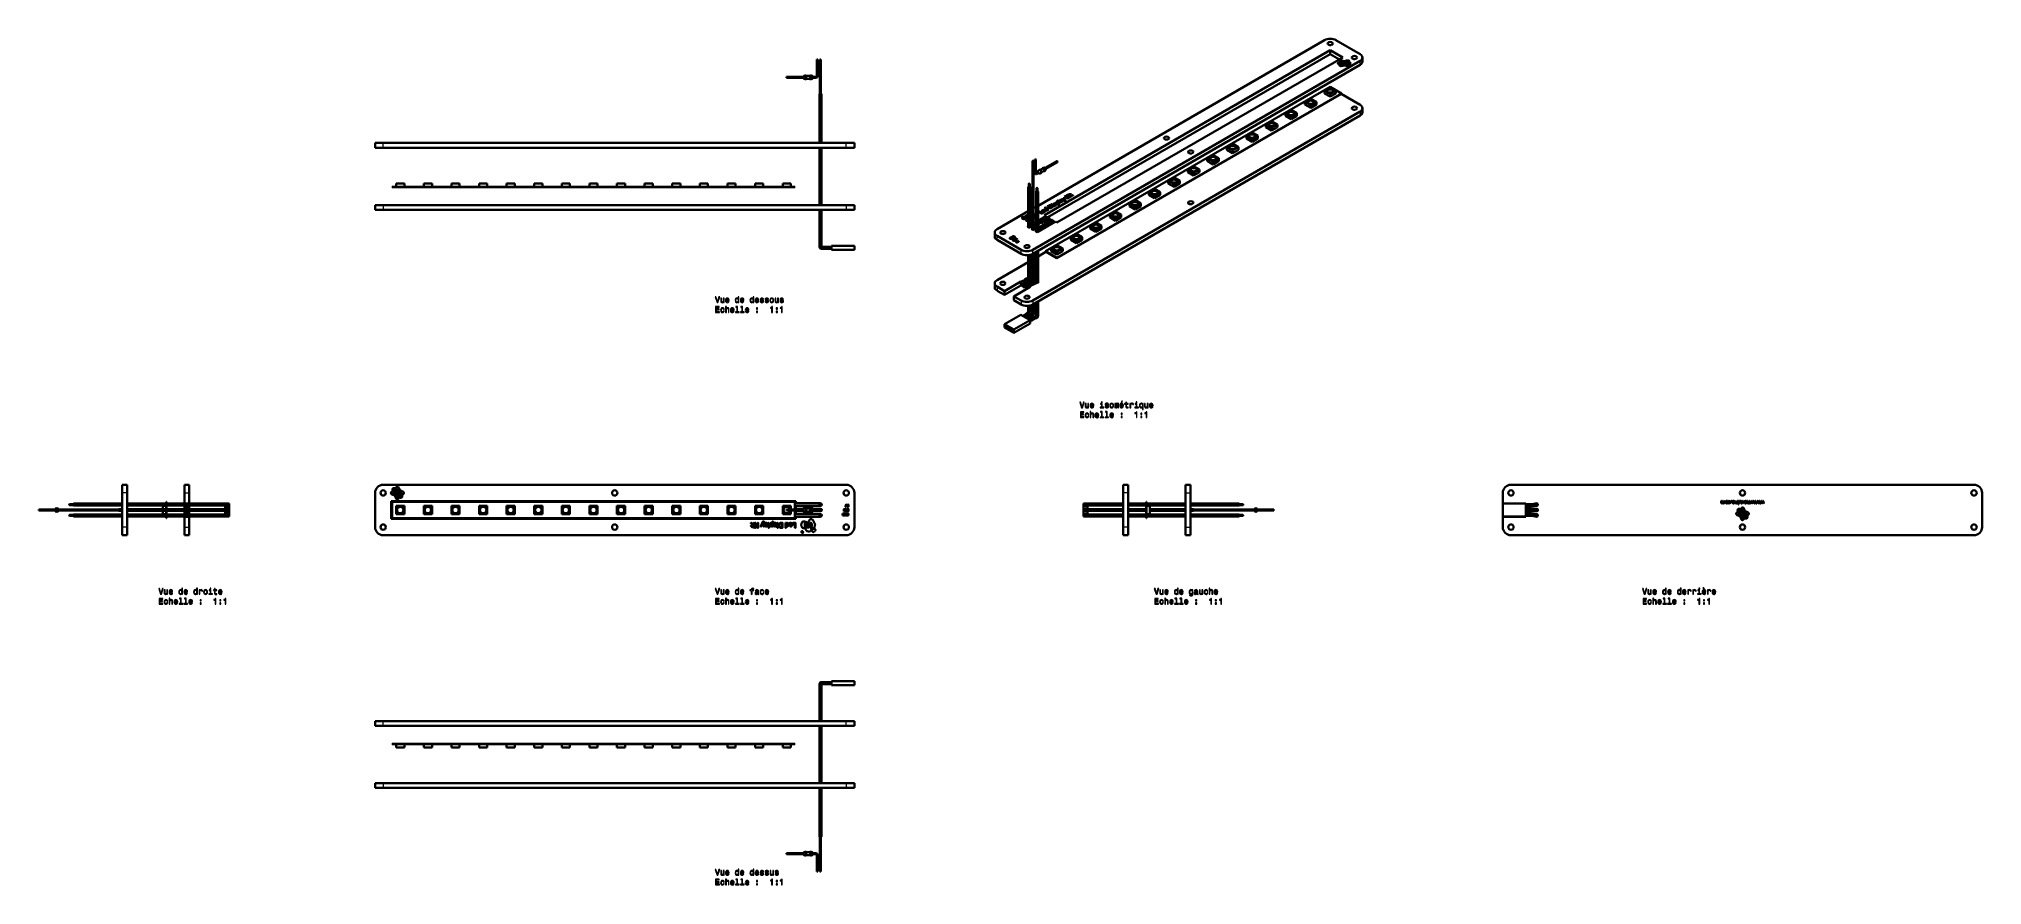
# Model space of a CAD drawing. Extents: x 241 to 1434, y 190 to 710.
import ezdxf

# ---------------------------------------------------------------- set-up
doc = ezdxf.new("R2010")
doc.units = 0

msp = doc.modelspace()

# ---------------------------------------------------------------- linework, layer by layer
at = {"color": 7, "lineweight": 35}
for p, q in [((854.5, 607.4), (1030.5, 709)), ((854.5, 607.4), (1030.5, 709)), ((720.6, 676), (720.6, 697.2)), ((1052.3, 696.4), (851.3, 580.3)), ((1052.3, 696.4), (851.3, 580.3)), ((1052.3, 693.9), (851.3, 577.8)), ((1052.3, 693.9), (851.3, 577.8)), ((1034, 702.9), (858.4, 601.5)), ((1034, 702.9), (858.4, 601.5)), ((1034, 700.5), (860.5, 600.3)), ((1034, 700.5), (860.5, 600.3)), ((866.1, 597), (1041.7, 698.4)), ((866.1, 597), (1041.7, 698.4)), ((859.1, 579.5), (1034, 680.5)), ((720.3, 646), (720.3, 676)), ((721.5, 646), (721.5, 676)), ((721.5, 646), (721.5, 676)), ((1041, 676.4), (866.1, 575.4)), ((1041, 676.2), (866.1, 575.2)), ((1052.3, 665.2), (851.3, 549.1)), ((1052.3, 665.2), (851.3, 549.1)), ((1052.3, 662.8), (851.3, 546.7)), ((1052.3, 662.8), (851.3, 546.7)), ((736.7, 646), (452.3, 646)), ((736.7, 646), (452.3, 646)), ((736.7, 643), (452.3, 643)), ((736.7, 643), (452.3, 643)), ((720.3, 607.8), (720.3, 643)), ((721.5, 607.8), (721.5, 643)), ((721.5, 607.8), (721.5, 643)), ((721.5, 607.8), (721.5, 643)), ((851.2, 594.7), (851.2, 634.9)), ((851.8, 594.7), (851.8, 634.9)), ((705.2, 619), (457.8, 619)), ((705.2, 618.8), (457.8, 618.8)), ((848.5, 594.1), (848.5, 618.9)), ((849.7, 594.1), (849.7, 618.9)), ((853.3, 591.4), (853.3, 616.2)), ((854.5, 591.4), (854.5, 616.2)), ((736.7, 607.8), (452.3, 607.8)), ((736.7, 607.8), (452.3, 607.8)), ((736.7, 604.8), (452.3, 604.8)), ((736.7, 604.8), (452.3, 604.8)), ((720.3, 582.3), (720.3, 604.8)), ((721.5, 582.3), (721.5, 604.8)), ((721.5, 582.3), (721.5, 604.8)), ((721.5, 582.3), (721.5, 604.8)), ((829.4, 592.9), (848.5, 604)), ((829.4, 592.9), (848.5, 604)), ((829.4, 561.7), (848.5, 572.8)), ((829.4, 561.7), (848.5, 572.8)), ((292, 410), (292, 431)), ((292, 410), (292, 431)), ((295, 410), (295, 431)), ((295, 410), (295, 431)), ((447.3, 431), (447.3, 410)), ((447.3, 431), (447.3, 410)), ((452.3, 436), (736.7, 436)), ((452.3, 436), (736.7, 436)), ((741.7, 410), (741.7, 431)), ((741.7, 410), (741.7, 431)), ((906.9, 431), (906.9, 410)), ((906.9, 431), (906.9, 410)), ((909.9, 431), (909.9, 410)), ((909.9, 431), (909.9, 410)), ((945.1, 431), (945.1, 410)), ((945.1, 431), (945.1, 410)), ((948.1, 431), (948.1, 410)), ((948.1, 431), (948.1, 410)), ((1429.4, 436), (1145, 436)), ((1429.4, 436), (1145, 436)), ((1434.4, 431), (1434.4, 410)), ((1434.4, 431), (1434.4, 410)), ((290, 420.8), (240.8, 420.8)), ((290, 420.2), (240.8, 420.2)), ((292, 424.4), (262, 424.4)), ((292, 423.2), (262, 423.2)), ((292, 417.8), (262, 417.8)), ((330.2, 424.4), (295, 424.4)), ((355.2, 423.2), (295, 423.2)), ((355.2, 421.1), (295, 421.1)), ((355.2, 419.9), (295, 419.9)), ((355.2, 417.8), (295, 417.8)), ((355.2, 424.4), (333.2, 424.4)), ((705.7, 426), (457.3, 426)), ((705.7, 426), (457.3, 426)), ((457.8, 425.5), (705.2, 425.5)), ((884.4, 424.4), (906.9, 424.4)), ((884.4, 423.2), (906.9, 423.2)), ((884.4, 421.1), (906.9, 421.1)), ((884.4, 419.9), (906.9, 419.9)), ((884.4, 417.8), (906.9, 417.8)), ((921.1, 424.4), (945.1, 424.4)), ((921.1, 423.2), (945.1, 423.2)), ((921.1, 417.8), (945.1, 417.8)), ((923.1, 421.1), (945.1, 421.1)), ((923.1, 419.9), (945.1, 419.9)), ((948.1, 424.4), (978.1, 424.4)), ((948.1, 423.2), (978.1, 423.2)), ((948.1, 417.8), (978.1, 417.8)), ((950.1, 420.8), (987.2, 420.8)), ((950.1, 420.2), (987.2, 420.2)), ((292, 416.6), (262, 416.6)), ((330.2, 416.6), (295, 416.6)), ((355.2, 416.6), (333.2, 416.6)), ((457.3, 415), (705.7, 415)), ((457.3, 415), (705.7, 415)), ((705.2, 415.5), (457.8, 415.5)), ((884.4, 416.6), (906.9, 416.6)), ((921.1, 416.6), (945.1, 416.6)), ((948.1, 416.6), (978.1, 416.6)), ((736.7, 405), (452.3, 405)), ((736.7, 405), (452.3, 405)), ((1145, 405), (1429.4, 405)), ((1145, 405), (1429.4, 405)), ((720.3, 313.4), (720.3, 290.9)), ((720.3, 313.4), (720.3, 290.9)), ((720.3, 313.4), (720.3, 290.9)), ((721.5, 313.4), (721.5, 290.9)), ((452.3, 290.9), (736.7, 290.9)), ((452.3, 290.9), (736.7, 290.9)), ((452.3, 287.9), (736.7, 287.9)), ((452.3, 287.9), (736.7, 287.9)), ((720.3, 287.9), (720.3, 252.8)), ((720.3, 287.9), (720.3, 252.8)), ((720.3, 287.9), (720.3, 252.8)), ((721.5, 287.9), (721.5, 252.8)), ((457.8, 276.9), (705.2, 276.9)), ((457.8, 276.7), (705.2, 276.7)), ((452.3, 252.8), (736.7, 252.8)), ((452.3, 252.8), (736.7, 252.8)), ((452.3, 249.8), (736.7, 249.8)), ((452.3, 249.8), (736.7, 249.8)), ((720.3, 249.8), (720.3, 219.8)), ((720.3, 249.8), (720.3, 219.8)), ((721.5, 249.8), (721.5, 219.8)), ((720.6, 219.8), (720.6, 198.5))]:
    msp.add_line(p, q, dxfattribs=at)
at = {"color": 7, "lineweight": 35, "ltscale": 0.427424}
for p, q in [((1052.3, 700.5), (1037.5, 709)), ((1052.3, 700.5), (1037.5, 709)), ((829.4, 588.8), (844.2, 580.3)), ((829.4, 588.8), (844.2, 580.3)), ((829.4, 586.4), (844.2, 577.8)), ((829.4, 586.4), (844.2, 577.8))]:
    msp.add_line(p, q, dxfattribs=at)
at = {"color": 7, "lineweight": 35, "ltscale": 0.0075}
for p, q in [((718.6, 697.2), (718.9, 697.2)), ((718.6, 697.2), (718.9, 697.2)), ((700, 686.5), (700, 686.2)), ((700, 686.5), (700, 686.2)), ((700, 686.2), (700, 685.9)), ((700, 686.2), (700, 685.9)), ((710, 686.5), (710, 686.2)), ((710, 686.2), (710, 685.9)), ((716.6, 686.5), (716.6, 686.2)), ((716.6, 686.2), (716.6, 685.9)), ((240.8, 420.5), (240.8, 420.8)), ((240.8, 420.2), (240.8, 420.5)), ((700, 209.8), (700, 209.5)), ((700, 209.8), (700, 209.5)), ((700, 209.5), (700, 209.2)), ((700, 209.5), (700, 209.2)), ((710, 209.8), (710, 209.5)), ((710, 209.5), (710, 209.2)), ((716.6, 209.8), (716.6, 209.5)), ((716.6, 209.5), (716.6, 209.2)), ((718.9, 198.5), (718.6, 198.5)), ((718.9, 198.5), (718.6, 198.5))]:
    msp.add_line(p, q, dxfattribs=at)
at = {"color": 7, "lineweight": 35, "ltscale": 0.25}
for p, q in [((718.6, 697.2), (718.6, 687.2)), ((718.6, 697.2), (718.6, 687.2)), ((719.2, 697.2), (719.2, 687.2)), ((719.2, 697.2), (719.2, 687.2)), ((250.8, 420.8), (240.8, 420.8)), ((250.8, 420.8), (240.8, 420.8)), ((457.8, 425.5), (457.8, 415.5)), ((920.9, 425.5), (920.9, 415.5)), ((921.1, 425.5), (921.1, 415.5)), ((718.6, 198.5), (718.6, 208.5)), ((718.6, 198.5), (718.6, 208.5)), ((719.2, 198.5), (719.2, 208.5)), ((719.2, 198.5), (719.2, 208.5))]:
    msp.add_line(p, q, dxfattribs=at)
at = {"color": 7, "lineweight": 35, "ltscale": 0.007501}
for p, q in [((718.9, 697.2), (719.2, 697.2)), ((718.9, 697.2), (719.2, 697.2)), ((719.2, 198.5), (718.9, 198.5)), ((719.2, 198.5), (718.9, 198.5))]:
    msp.add_line(p, q, dxfattribs=at)
at = {"color": 7, "lineweight": 35, "ltscale": 0.015001}
for p, q in [((720.6, 697.2), (721.2, 697.2)), ((721.2, 198.5), (720.6, 198.5))]:
    msp.add_line(p, q, dxfattribs=at)
at = {"color": 7, "lineweight": 35, "ltscale": 0.475046}
msp.add_line((721.2, 678.2), (721.2, 697.2), dxfattribs=at)
at = {"color": 7, "lineweight": 35, "ltscale": 0.224537}
msp.add_line((1041.7, 698.4), (1034, 702.9), dxfattribs=at)
msp.add_line((1041.7, 698.4), (1034, 702.9), dxfattribs=at)
at = {"color": 7, "lineweight": 35, "ltscale": 0.061238}
for p, q in [((1034, 702.9), (1034, 700.5)), ((1034, 702.9), (1034, 700.5)), ((1053.8, 696), (1053.8, 698.4)), ((1053.8, 696), (1053.8, 698.4)), ((827.9, 557.3), (827.9, 559.7)), ((827.9, 557.3), (827.9, 559.7)), ((833.9, 552.6), (833.9, 555)), ((833.9, 552.6), (833.9, 555)), ((839.6, 549.3), (839.6, 551.7)), ((839.6, 549.3), (839.6, 551.7)), ((844.3, 558.1), (844.3, 560.6)), ((844.3, 558.1), (844.3, 560.6)), ((845.4, 557.5), (845.4, 559.9)), ((845.4, 557.5), (845.4, 559.9)), ((846.2, 557), (846.2, 559.5)), ((846.2, 557), (846.2, 559.5))]:
    msp.add_line(p, q, dxfattribs=at)
at = {"color": 7, "lineweight": 35, "ltscale": 0.1633}
for p, q in [((1039.6, 697.2), (1034, 700.5)), ((1039.6, 697.2), (1034, 700.5)), ((843.9, 540.4), (849.6, 537.1)), ((839.6, 531.3), (834, 534.6)), ((839.6, 529.3), (834, 532.6))]:
    msp.add_line(p, q, dxfattribs=at)
at = {"color": 7, "lineweight": 35, "ltscale": 0.000151093}
msp.add_line((1038.9, 694.9), (1038.9, 694.9), dxfattribs=at)
msp.add_line((1038.9, 694.9), (1038.9, 694.9), dxfattribs=at)
at = {"color": 7, "lineweight": 35, "ltscale": 0.002042}
for p, q in [((1038.9, 694.9), (1038.9, 694.8)), ((1038.9, 694.9), (1038.9, 694.8)), ((1039.8, 696.1), (1039.8, 696)), ((1039.8, 696.1), (1039.8, 696)), ((1039.8, 695.5), (1039.8, 695.4)), ((1039.8, 695.5), (1039.8, 695.4)), ((1039.8, 693.6), (1039.8, 693.6)), ((1039.8, 693.6), (1039.8, 693.6)), ((1040.2, 694.2), (1040.2, 694.2)), ((1040.2, 694.2), (1040.2, 694.2)), ((1040.5, 694.7), (1040.5, 694.6)), ((1040.5, 694.7), (1040.5, 694.6)), ((1041, 694.7), (1041, 694.6)), ((1041, 694.7), (1041, 694.6)), ((1041.1, 694.4), (1041.1, 694.4)), ((1041.1, 694.4), (1041.1, 694.4)), ((1041.6, 694.7), (1041.6, 694.6)), ((1041.6, 694.7), (1041.6, 694.6)), ((1041.6, 694.3), (1041.6, 694.3)), ((1041.6, 694.3), (1041.6, 694.3)), ((1041.8, 694.8), (1041.8, 694.8)), ((1041.8, 694.8), (1041.8, 694.8)), ((1041.9, 694.5), (1041.9, 694.4)), ((1041.9, 694.5), (1041.9, 694.4)), ((1042.2, 694.4), (1042.2, 694.3)), ((1042.2, 694.4), (1042.2, 694.3)), ((1042.3, 695.8), (1042.3, 695.7)), ((1042.3, 695.8), (1042.3, 695.7)), ((1042.4, 694.5), (1042.4, 694.4)), ((1042.4, 694.5), (1042.4, 694.4)), ((1042.4, 693.9), (1042.4, 693.8)), ((1042.4, 693.9), (1042.4, 693.8)), ((1042.6, 695.9), (1042.6, 695.8)), ((1042.6, 695.9), (1042.6, 695.8)), ((1042.7, 695.3), (1042.7, 695.2)), ((1042.7, 695.3), (1042.7, 695.2)), ((1042.9, 695.2), (1042.9, 695.1)), ((1042.9, 695.2), (1042.9, 695.1)), ((1042.9, 693.7), (1042.9, 693.6)), ((1042.9, 693.7), (1042.9, 693.6)), ((1043, 695.2), (1043, 695.1)), ((1043, 695.2), (1043, 695.1)), ((1043.1, 695.1), (1043.1, 695)), ((1043.1, 695.1), (1043.1, 695)), ((1043.2, 695), (1043.2, 694.9)), ((1043.2, 695), (1043.2, 694.9)), ((1043.4, 694.9), (1043.4, 694.8)), ((1043.4, 694.9), (1043.4, 694.8)), ((1043.5, 695.4), (1043.5, 695.4)), ((1043.5, 695.4), (1043.5, 695.4)), ((1043.8, 695.3), (1043.8, 695.2)), ((1043.8, 695.3), (1043.8, 695.2)), ((1044.4, 694.8), (1044.4, 694.7)), ((1044.4, 694.8), (1044.4, 694.7)), ((1045.4, 696.1), (1045.4, 696)), ((1045.4, 696.1), (1045.4, 696)), ((1045.4, 693.6), (1045.4, 693.6)), ((1045.4, 693.6), (1045.4, 693.6)), ((1045.5, 695.5), (1045.5, 695.4)), ((1045.5, 695.5), (1045.5, 695.4)), ((1046.3, 694.9), (1046.3, 694.8)), ((1046.3, 694.9), (1046.3, 694.8)), ((864.6, 608.8), (864.6, 608.7)), ((864.6, 608.8), (864.6, 608.7)), ((865.5, 609), (865.5, 609)), ((865.5, 609), (865.5, 609)), ((865.5, 609), (865.5, 609)), ((865.5, 609), (865.5, 609)), ((865.7, 609.1), (865.7, 609)), ((865.7, 609.1), (865.7, 609)), ((867.1, 608.9), (867.1, 608.8)), ((867.1, 608.9), (867.1, 608.8)), ((868.4, 609.6), (868.4, 609.5)), ((868.4, 609.6), (868.4, 609.5)), ((868.6, 610.1), (868.6, 610)), ((868.6, 610.1), (868.6, 610)), ((868.6, 609.5), (868.6, 609.4)), ((868.6, 609.5), (868.6, 609.4)), ((869.2, 611.4), (869.2, 611.3)), ((869.2, 611.4), (869.2, 611.3)), ((869.3, 610), (869.3, 609.9)), ((869.3, 610), (869.3, 609.9)), ((869.4, 610.2), (869.4, 610.1)), ((869.4, 610.2), (869.4, 610.1)), ((869.6, 610.3), (869.6, 610.2)), ((869.6, 610.3), (869.6, 610.2)), ((870.2, 612.1), (870.2, 612)), ((870.2, 612.1), (870.2, 612)), ((870.5, 611.1), (870.5, 611)), ((870.5, 611.1), (870.5, 611)), ((870.7, 611.1), (870.7, 611)), ((870.7, 611.1), (870.7, 611)), ((870.7, 611), (870.7, 611)), ((870.7, 611), (870.7, 611)), ((870.8, 611), (870.8, 611)), ((870.8, 611), (870.8, 611)), ((870.9, 610.3), (870.9, 610.2)), ((870.9, 610.3), (870.9, 610.2)), ((871, 610.4), (871, 610.3)), ((871, 610.4), (871, 610.3)), ((871.9, 612.7), (871.9, 612.7)), ((871.9, 612.7), (871.9, 612.7)), ((872.1, 613.8), (872.1, 613.8)), ((872.1, 613.8), (872.1, 613.8)), ((872.2, 612.6), (872.2, 612.5)), ((872.2, 612.6), (872.2, 612.5)), ((872.6, 613), (872.6, 612.9)), ((872.6, 613), (872.6, 612.9)), ((873.9, 614.2), (873.9, 614.1)), ((873.9, 614.2), (873.9, 614.1)), ((874.2, 614.4), (874.2, 614.3)), ((874.2, 614.4), (874.2, 614.3)), ((874.2, 612.8), (874.2, 612.7)), ((874.2, 612.8), (874.2, 612.7)), ((874.4, 614.2), (874.4, 614.1)), ((874.4, 614.2), (874.4, 614.1)), ((875.7, 613.8), (875.7, 613.7)), ((875.7, 613.8), (875.7, 613.7)), ((844.8, 599.9), (844.8, 599.8)), ((844.8, 599.9), (844.8, 599.8)), ((844.9, 600.4), (844.9, 600.3)), ((844.9, 600.4), (844.9, 600.3)), ((846.6, 600.9), (846.6, 600.8)), ((846.6, 600.9), (846.6, 600.8)), ((846.8, 599.5), (846.8, 599.4)), ((846.8, 599.5), (846.8, 599.4)), ((846.8, 599.5), (846.8, 599.4)), ((846.8, 599.5), (846.8, 599.4)), ((846.9, 601.1), (846.9, 601.1)), ((846.9, 601.1), (846.9, 601)), ((846.9, 601.1), (846.9, 601.1)), ((846.9, 601.1), (846.9, 601)), ((846.9, 600.1), (846.9, 600)), ((846.9, 600.1), (846.9, 600)), ((847.1, 599.6), (847.1, 599.5)), ((847.1, 599.6), (847.1, 599.5)), ((847.6, 601.5), (847.6, 601.4)), ((847.6, 601.5), (847.6, 601.4)), ((847.9, 599.7), (847.9, 599.7)), ((847.9, 599.7), (847.9, 599.6)), ((847.9, 599.7), (847.9, 599.7)), ((847.9, 599.7), (847.9, 599.6)), ((848, 599.6), (848, 599.5)), ((848, 599.6), (848, 599.5)), ((848, 599.5), (848, 599.4)), ((848, 599.5), (848, 599.4)), ((848.4, 599.8), (848.4, 599.7)), ((848.4, 599.8), (848.4, 599.7)), ((848.4, 599.7), (848.4, 599.6)), ((848.4, 599.7), (848.4, 599.6)), ((849.8, 603.4), (849.8, 603.3)), ((849.8, 603.4), (849.8, 603.3)), ((849.9, 603.4), (849.9, 603.3)), ((849.9, 603.4), (849.9, 603.3)), ((850, 599.3), (850, 599.2)), ((850, 599.3), (850, 599.2)), ((850, 599.2), (850, 599.1)), ((850, 599.2), (850, 599.1)), ((850, 598.6), (850, 598.5)), ((850, 598.6), (850, 598.5)), ((850.1, 599.2), (850.1, 599.1)), ((850.1, 599.2), (850.1, 599.1)), ((850.2, 603.3), (850.2, 603.3)), ((850.2, 603.3), (850.2, 603.3)), ((850.2, 600.6), (850.2, 600.5)), ((850.2, 600.6), (850.2, 600.5)), ((850.2, 600.6), (850.2, 600.5)), ((850.2, 600.6), (850.2, 600.5)), ((850.4, 601.4), (850.4, 601.4)), ((850.4, 601.4), (850.4, 601.4)), ((850.5, 601.3), (850.5, 601.2)), ((850.5, 601.3), (850.5, 601.2)), ((850.5, 600.4), (850.5, 600.3)), ((850.5, 600.4), (850.5, 600.3)), ((850.5, 599.4), (850.5, 599.3)), ((850.5, 599.4), (850.5, 599.3)), ((850.5, 599.4), (850.5, 599.3)), ((850.5, 599.4), (850.5, 599.3)), ((850.5, 598.9), (850.5, 598.8)), ((850.5, 598.9), (850.5, 598.8)), ((850.6, 599.4), (850.6, 599.3)), ((850.6, 599.4), (850.6, 599.3)), ((850.6, 599), (850.6, 599)), ((850.6, 599), (850.6, 599)), ((850.7, 601.7), (850.7, 601.6)), ((850.7, 601.7), (850.7, 601.6)), ((850.7, 599.4), (850.7, 599.3)), ((850.7, 599.4), (850.7, 599.3)), ((850.7, 599.4), (850.7, 599.3)), ((850.7, 599.4), (850.7, 599.3)), ((850.9, 599.4), (850.9, 599.3)), ((850.9, 599.4), (850.9, 599.3)), ((851.9, 602.1), (851.9, 602)), ((851.9, 602.1), (851.9, 602)), ((852.1, 599.8), (852.1, 599.7)), ((852.1, 599.8), (852.1, 599.7)), ((852.1, 599.7), (852.1, 599.6)), ((852.1, 599.7), (852.1, 599.6)), ((853.1, 601.8), (853.1, 601.7)), ((853.1, 601.8), (853.1, 601.7)), ((856.7, 602.8), (856.7, 602.8)), ((856.7, 602.8), (856.7, 602.8)), ((857.3, 604.2), (857.3, 604.2)), ((857.3, 604.2), (857.3, 604.2)), ((857.6, 603.9), (857.6, 603.8)), ((857.6, 603.9), (857.6, 603.8)), ((858.8, 605.5), (858.8, 605.4)), ((858.8, 605.5), (858.8, 605.4)), ((858.9, 605.2), (858.9, 605.1)), ((858.9, 605.2), (858.9, 605.1)), ((859, 604.2), (859, 604.1)), ((859, 604.2), (859, 604.1)), ((859.1, 604.2), (859.1, 604.1)), ((859.1, 604.2), (859.1, 604.1)), ((859.5, 605.6), (859.5, 605.6)), ((859.5, 605.6), (859.5, 605.6)), ((859.5, 605.6), (859.5, 605.6)), ((859.5, 605.6), (859.5, 605.6)), ((860.3, 605), (860.3, 604.9)), ((860.3, 605), (860.3, 604.9)), ((860.6, 605.1), (860.6, 605)), ((860.6, 605.1), (860.6, 605)), ((862.4, 606.1), (862.4, 606)), ((862.4, 606.1), (862.4, 606)), ((862.7, 606.3), (862.7, 606.2)), ((862.7, 606.3), (862.7, 606.2)), ((864.2, 608.3), (864.2, 608.2)), ((864.2, 608.3), (864.2, 608.2)), ((864.8, 608.7), (864.8, 608.6)), ((864.8, 608.7), (864.8, 608.6)), ((865.5, 607.9), (865.5, 607.9)), ((865.5, 607.9), (865.5, 607.9)), ((866.5, 608.5), (866.5, 608.4)), ((866.5, 608.5), (866.5, 608.4)), ((837.3, 587.7), (837.3, 587.6)), ((837.3, 587.7), (837.3, 587.6)), ((837.3, 587.4), (837.3, 587.3)), ((837.3, 587.4), (837.3, 587.3)), ((837.7, 587.8), (837.7, 587.7)), ((837.7, 587.8), (837.7, 587.7)), ((837.9, 587.1), (837.9, 587.1)), ((837.9, 587.1), (837.9, 587.1)), ((838, 588), (838, 587.9)), ((838, 588), (838, 587.9)), ((838.2, 587.4), (838.2, 587.3)), ((838.2, 587.4), (838.2, 587.3)), ((838.9, 587.9), (838.9, 587.8)), ((838.9, 587.9), (838.9, 587.8)), ((839.7, 588.1), (839.7, 588.1)), ((839.7, 588.1), (839.7, 588.1)), ((839.7, 586), (839.7, 585.9)), ((839.7, 586), (839.7, 585.9)), ((839.9, 588.4), (839.9, 588.3)), ((839.9, 588.4), (839.9, 588.3)), ((840, 586.2), (840, 586.1)), ((840, 586.2), (840, 586.1)), ((840.6, 586.9), (840.6, 586.8)), ((840.6, 586.9), (840.6, 586.8)), ((841.2, 587), (841.2, 586.9)), ((841.2, 587), (841.2, 586.9)), ((841.2, 585.1), (841.2, 585)), ((841.2, 585.1), (841.2, 585)), ((841.6, 585.2), (841.6, 585.1)), ((841.6, 585.2), (841.6, 585.1)), ((841.8, 585), (841.8, 584.9)), ((841.8, 585), (841.8, 584.9)), ((842, 585.9), (842, 585.9)), ((842, 585.9), (842, 585.9)), ((842.3, 585.4), (842.3, 585.3)), ((842.3, 585.4), (842.3, 585.3)), ((841.5, 584.8), (841.5, 584.7)), ((841.5, 584.8), (841.5, 584.7)), ((841.7, 584.8), (841.7, 584.8)), ((841.7, 584.8), (841.7, 584.8))]:
    msp.add_line(p, q, dxfattribs=at)
at = {"color": 7, "lineweight": 35, "ltscale": 0.001206}
msp.add_line((1039.8, 695.4), (1039.8, 695.4), dxfattribs=at)
msp.add_line((1039.8, 695.4), (1039.8, 695.4), dxfattribs=at)
at = {"color": 7, "lineweight": 13, "ltscale": 0.002042}
for p, q in [((1039.9, 696.5), (1039.9, 696.4)), ((1039.9, 696.5), (1039.9, 696.4)), ((1040, 693.3), (1040, 693.3)), ((1040, 693.3), (1040, 693.3)), ((1041.3, 694.6), (1041.3, 694.5)), ((1041.3, 694.6), (1041.3, 694.5)), ((1041.3, 694.3), (1041.3, 694.3)), ((1041.3, 694.3), (1041.3, 694.3)), ((1041.6, 694.7), (1041.6, 694.6)), ((1041.6, 694.7), (1041.6, 694.6)), ((1041.7, 695.1), (1041.7, 695)), ((1041.7, 695.1), (1041.7, 695)), ((1041.9, 694.5), (1041.9, 694.4)), ((1041.9, 694.5), (1041.9, 694.4)), ((1042.2, 694.3), (1042.2, 694.3)), ((1042.2, 694.3), (1042.2, 694.3)), ((1042.2, 694.3), (1042.2, 694.3)), ((1042.2, 694.3), (1042.2, 694.3)), ((1042.6, 695.8), (1042.6, 695.7)), ((1042.6, 695.8), (1042.6, 695.7)), ((1042.8, 695.4), (1042.8, 695.3)), ((1042.8, 695.4), (1042.8, 695.3)), ((1042.9, 695.6), (1042.9, 695.5)), ((1042.9, 695.6), (1042.9, 695.5)), ((1042.9, 695.4), (1042.9, 695.3)), ((1042.9, 695.4), (1042.9, 695.3)), ((1043.1, 695.2), (1043.1, 695.2)), ((1043.1, 695.2), (1043.1, 695.2)), ((1043.2, 695.2), (1043.2, 695.2)), ((1043.2, 695.2), (1043.2, 695.2)), ((1043.4, 695.1), (1043.4, 695)), ((1043.4, 695.1), (1043.4, 695)), ((1043.5, 695.1), (1043.5, 695)), ((1043.5, 695.1), (1043.5, 695)), ((1043.5, 694.8), (1043.5, 694.8)), ((1043.5, 694.8), (1043.5, 694.8)), ((1044.3, 695.6), (1044.3, 695.5)), ((1044.3, 695.6), (1044.3, 695.5)), ((1044.7, 695.7), (1044.7, 695.6)), ((1044.7, 695.7), (1044.7, 695.6)), ((1045.4, 696.5), (1045.4, 696.4)), ((1045.4, 696.5), (1045.4, 696.4)), ((865, 609.1), (865, 609)), ((865, 609.1), (865, 609)), ((865.3, 609.1), (865.3, 609.1)), ((865.3, 609.1), (865.3, 609.1)), ((865.7, 609.5), (865.7, 609.4)), ((865.7, 609.5), (865.7, 609.4)), ((866, 608.8), (866, 608.7)), ((866, 608.8), (866, 608.7)), ((866.2, 610.5), (866.2, 610.4)), ((866.2, 610.5), (866.2, 610.4)), ((867.1, 609.4), (867.1, 609.4)), ((867.1, 609.4), (867.1, 609.4)), ((868, 610.9), (868, 610.8)), ((868, 610.9), (868, 610.8)), ((868.1, 609.6), (868.1, 609.5)), ((868.1, 609.6), (868.1, 609.5)), ((868.7, 610), (868.7, 609.9)), ((868.7, 610), (868.7, 609.9)), ((868.9, 610.6), (868.9, 610.5)), ((868.9, 610.6), (868.9, 610.5)), ((869, 609.9), (869, 609.9)), ((869, 609.9), (869, 609.9)), ((869.1, 611.4), (869.1, 611.3)), ((869.1, 611.4), (869.1, 611.3)), ((869.2, 610.9), (869.2, 610.8)), ((869.2, 610.9), (869.2, 610.8)), ((870.1, 610.4), (870.1, 610.3)), ((870.1, 610.4), (870.1, 610.3)), ((870.8, 613.1), (870.8, 613.1)), ((870.8, 613.1), (870.8, 613.1)), ((870.9, 613.2), (870.9, 613.1)), ((870.9, 613.2), (870.9, 613.1)), ((871.1, 613.2), (871.1, 613.1)), ((871.1, 613.2), (871.1, 613.1)), ((872, 613.8), (872, 613.7)), ((872, 613.8), (872, 613.7)), ((872.6, 614.1), (872.6, 614.1)), ((872.6, 614.1), (872.6, 614.1)), ((872.7, 614.2), (872.7, 614.1)), ((872.7, 614.2), (872.7, 614.1)), ((872.9, 614.2), (872.9, 614.1)), ((872.9, 614.2), (872.9, 614.1)), ((873, 612.1), (873, 612)), ((873, 612.1), (873, 612)), ((873.2, 613.8), (873.2, 613.7)), ((873.2, 613.8), (873.2, 613.7)), ((873.3, 613.9), (873.3, 613.8)), ((873.3, 613.9), (873.3, 613.8)), ((873.5, 613.9), (873.5, 613.8)), ((873.5, 613.9), (873.5, 613.8)), ((873.6, 614.5), (873.6, 614.5)), ((873.6, 614.5), (873.6, 614.4)), ((873.6, 614.5), (873.6, 614.5)), ((873.6, 614.5), (873.6, 614.4)), ((873.8, 614.5), (873.8, 614.5)), ((873.8, 614.5), (873.8, 614.5)), ((873.8, 614.1), (873.8, 614)), ((873.8, 614.1), (873.8, 614)), ((874.4, 614.5), (874.4, 614.4)), ((874.4, 614.5), (874.4, 614.4)), ((874.6, 614.5), (874.6, 614.4)), ((874.6, 614.5), (874.6, 614.4)), ((874.7, 614.5), (874.7, 614.4)), ((874.7, 614.5), (874.7, 614.4)), ((874.8, 613.1), (874.8, 613)), ((874.8, 613.1), (874.8, 613)), ((875.1, 613.8), (875.1, 613.7)), ((875.1, 613.8), (875.1, 613.7)), ((876, 613.8), (876, 613.7)), ((876, 613.8), (876, 613.7)), ((844.8, 599.9), (844.8, 599.9)), ((844.8, 599.9), (844.8, 599.9)), ((845, 600.4), (845, 600.3)), ((845, 600.4), (845, 600.3)), ((845, 600.4), (845, 600.3)), ((845, 600.4), (845, 600.3)), ((846.1, 600.4), (846.1, 600.3)), ((846.1, 600.4), (846.1, 600.3)), ((846.3, 600.3), (846.3, 600.2)), ((846.3, 600.3), (846.3, 600.2)), ((846.6, 599.3), (846.6, 599.2)), ((846.6, 599.3), (846.6, 599.2)), ((846.7, 600.2), (846.7, 600.1)), ((846.7, 600.2), (846.7, 600.1)), ((846.8, 601), (846.8, 600.9)), ((846.8, 601), (846.8, 600.9)), ((846.9, 600.1), (846.9, 600)), ((846.9, 600.1), (846.9, 600)), ((848.1, 601.6), (848.1, 601.5)), ((848.1, 601.6), (848.1, 601.5)), ((850.1, 599.4), (850.1, 599.4)), ((850.1, 599.4), (850.1, 599.4)), ((850.1, 599.4), (850.1, 599.4)), ((850.1, 599.4), (850.1, 599.4)), ((850.1, 598.6), (850.1, 598.6)), ((850.1, 598.6), (850.1, 598.6)), ((850.2, 603.4), (850.2, 603.3)), ((850.2, 603.4), (850.2, 603.3)), ((850.2, 600.9), (850.2, 600.9)), ((850.2, 600.9), (850.2, 600.9)), ((850.4, 599.4), (850.4, 599.3)), ((850.4, 599.4), (850.4, 599.3)), ((850.4, 599.4), (850.4, 599.3)), ((850.4, 599.4), (850.4, 599.3)), ((850.4, 598.7), (850.4, 598.6)), ((850.4, 598.7), (850.4, 598.6)), ((850.5, 601.2), (850.5, 601.1)), ((850.5, 601.2), (850.5, 601.1)), ((850.6, 599.4), (850.6, 599.3)), ((850.6, 599.4), (850.6, 599.3)), ((850.7, 601.7), (850.7, 601.6)), ((850.7, 601.7), (850.7, 601.6)), ((850.8, 600), (850.8, 600)), ((850.8, 600), (850.8, 600)), ((850.8, 600), (850.8, 600)), ((850.8, 600), (850.8, 600)), ((850.8, 600), (850.8, 600)), ((850.8, 600), (850.8, 600)), ((850.8, 599.4), (850.8, 599.3)), ((850.8, 599.4), (850.8, 599.3)), ((850.9, 601.8), (850.9, 601.8)), ((850.9, 601.8), (850.9, 601.8)), ((851, 601.9), (851, 601.8)), ((851, 601.9), (851, 601.8)), ((851, 600), (851, 599.9)), ((851, 600), (851, 599.9)), ((851, 600), (851, 599.9)), ((851, 600), (851, 599.9)), ((851.1, 600), (851.1, 599.9)), ((851.1, 600), (851.1, 599.9)), ((851.1, 599.4), (851.1, 599.3)), ((851.1, 599.4), (851.1, 599.3)), ((851.9, 599.7), (851.9, 599.6)), ((851.9, 599.7), (851.9, 599.6)), ((851.9, 599.7), (851.9, 599.6)), ((851.9, 599.7), (851.9, 599.6)), ((851.9, 598.4), (851.9, 598.3)), ((851.9, 598.4), (851.9, 598.3)), ((852, 599.7), (852, 599.6)), ((852, 599.7), (852, 599.6)), ((852.1, 599.7), (852.1, 599.7)), ((852.1, 599.7), (852.1, 599.7)), ((852.2, 602), (852.2, 601.9)), ((852.2, 602), (852.2, 601.9)), ((852.4, 600.1), (852.4, 600)), ((852.4, 600.1), (852.4, 600)), ((852.7, 601.9), (852.7, 601.8)), ((852.7, 601.9), (852.7, 601.8)), ((852.7, 601.9), (852.7, 601.8)), ((852.7, 601.9), (852.7, 601.8)), ((852.8, 601.8), (852.8, 601.8)), ((852.8, 601.8), (852.8, 601.8)), ((853.2, 601.8), (853.2, 601.7)), ((853.2, 601.8), (853.2, 601.7)), ((854.7, 603.8), (854.7, 603.7)), ((854.7, 603.8), (854.7, 603.7)), ((854.8, 603.9), (854.8, 603.8)), ((854.8, 603.9), (854.8, 603.8)), ((855, 603.9), (855, 603.8)), ((855, 603.9), (855, 603.8)), ((857, 604.4), (857, 604.3)), ((857, 604.4), (857, 604.3)), ((857.2, 604.6), (857.2, 604.5)), ((857.2, 604.6), (857.2, 604.5)), ((858.6, 604.6), (858.6, 604.5)), ((858.6, 604.6), (858.6, 604.5)), ((858.6, 603.9), (858.6, 603.8)), ((858.6, 603.9), (858.6, 603.8)), ((858.8, 606.2), (858.8, 606.1)), ((858.8, 606.2), (858.8, 606.1)), ((858.8, 604), (858.8, 604)), ((858.8, 604), (858.8, 604)), ((858.9, 606.2), (858.9, 606.1)), ((858.9, 606.2), (858.9, 606.1)), ((859.1, 606.2), (859.1, 606.1)), ((859.1, 606.2), (859.1, 606.1)), ((859.3, 605.7), (859.3, 605.6)), ((859.3, 605.7), (859.3, 605.6)), ((860.3, 607.1), (860.3, 607)), ((860.3, 607.1), (860.3, 607)), ((861, 605.1), (861, 605)), ((861, 605.1), (861, 605)), ((862.4, 608.3), (862.4, 608.2)), ((862.4, 608.3), (862.4, 608.2)), ((862.5, 608.3), (862.5, 608.2)), ((862.5, 608.3), (862.5, 608.2)), ((862.7, 608.3), (862.7, 608.2)), ((862.7, 608.3), (862.7, 608.2)), ((863, 607.9), (863, 607.8)), ((863, 607.9), (863, 607.8)), ((863.1, 608), (863.1, 607.9)), ((863.1, 608), (863.1, 607.9)), ((863.3, 608), (863.3, 607.9)), ((863.3, 608), (863.3, 607.9)), ((864.1, 608.6), (864.1, 608.5)), ((864.1, 608.6), (864.1, 608.5)), ((864.2, 608.2), (864.2, 608.1)), ((864.2, 608.2), (864.2, 608.1)), ((864.4, 608.7), (864.4, 608.6)), ((864.4, 608.7), (864.4, 608.6)), ((864.4, 608.1), (864.4, 608.1)), ((864.4, 608.1), (864.4, 608.1)), ((864.6, 607.2), (864.6, 607.1)), ((864.6, 607.2), (864.6, 607.1)), ((864.9, 608.2), (864.9, 608.2)), ((864.9, 608.2), (864.9, 608.2)), ((865.1, 607.7), (865.1, 607.6)), ((865.1, 607.7), (865.1, 607.6)), ((865.4, 607.8), (865.4, 607.7)), ((865.4, 607.8), (865.4, 607.7)), ((865.5, 607.9), (865.5, 607.8)), ((865.5, 607.9), (865.5, 607.8)), ((866.7, 608.6), (866.7, 608.5)), ((866.7, 608.6), (866.7, 608.5)), ((867.2, 608), (867.2, 608)), ((867.2, 608), (867.2, 608)), ((837.9, 588), (837.9, 587.9)), ((837.9, 588), (837.9, 587.9)), ((837.9, 587.5), (837.9, 587.4)), ((837.9, 587.5), (837.9, 587.4)), ((838, 587.6), (838, 587.5)), ((838, 587.6), (838, 587.5)), ((838.2, 587.6), (838.2, 587.5)), ((838.2, 587.6), (838.2, 587.5)), ((838.4, 588.3), (838.4, 588.2)), ((838.4, 588.3), (838.4, 588.2)), ((838.5, 588.3), (838.5, 588.2)), ((838.5, 588.3), (838.5, 588.2)), ((838.5, 587.4), (838.5, 587.3)), ((838.5, 587.4), (838.5, 587.3)), ((838.8, 587.5), (838.8, 587.5)), ((838.8, 587.5), (838.8, 587.5)), ((839, 588.6), (839, 588.6)), ((839, 588.6), (839, 588.6)), ((839.6, 586.6), (839.6, 586.5)), ((839.6, 586.6), (839.6, 586.5)), ((839.7, 588.7), (839.7, 588.7)), ((839.7, 588.7), (839.7, 588.7)), ((839.8, 588.2), (839.8, 588.1)), ((839.8, 588.2), (839.8, 588.1)), ((839.8, 586.9), (839.8, 586.8)), ((839.8, 586.9), (839.8, 586.8)), ((839.9, 586.9), (839.9, 586.8)), ((839.9, 586.9), (839.9, 586.8)), ((839.9, 586), (839.9, 585.9)), ((839.9, 586), (839.9, 585.9)), ((840, 588.7), (840, 588.6)), ((840, 588.7), (840, 588.6)), ((840.1, 587.1), (840.1, 587)), ((840.1, 587.1), (840.1, 587)), ((840.1, 586.5), (840.1, 586.4)), ((840.1, 586.5), (840.1, 586.4)), ((840.7, 587.4), (840.7, 587.3)), ((840.7, 587.4), (840.7, 587.3)), ((840.7, 587.4), (840.7, 587.3)), ((840.7, 587.4), (840.7, 587.3)), ((840.7, 586.4), (840.7, 586.3)), ((840.7, 586.4), (840.7, 586.3)), ((840.8, 585.2), (840.8, 585.1)), ((840.8, 585.2), (840.8, 585.1)), ((840.9, 587.4), (840.9, 587.3)), ((840.9, 587.4), (840.9, 587.3)), ((841.1, 586.6), (841.1, 586.5)), ((841.1, 586.6), (841.1, 586.5)), ((841.2, 585.4), (841.2, 585.4)), ((841.2, 585.4), (841.2, 585.4)), ((841.3, 585.4), (841.3, 585.3)), ((841.3, 585.4), (841.3, 585.4)), ((841.3, 585.4), (841.3, 585.3)), ((841.3, 585.4), (841.3, 585.4)), ((841.4, 585.6), (841.4, 585.5)), ((841.4, 585.6), (841.4, 585.5)), ((841.4, 585.6), (841.4, 585.5)), ((841.4, 585.6), (841.4, 585.5)), ((841.4, 585.2), (841.4, 585.1)), ((841.4, 585.2), (841.4, 585.1)), ((841.7, 586.9), (841.7, 586.9)), ((841.7, 586.9), (841.7, 586.9)), ((841.9, 585.2), (841.9, 585.1)), ((841.9, 585.2), (841.9, 585.1)), ((842, 585.9), (842, 585.8)), ((842, 585.9), (842, 585.8)), ((842.1, 586), (842.1, 585.9)), ((842.1, 586), (842.1, 585.9))]:
    msp.add_line(p, q, dxfattribs=at)
at = {"color": 7, "lineweight": 13, "ltscale": 0.00204}
for p, q in [((1040.2, 694.6), (1040.2, 694.5)), ((1040.2, 694.6), (1040.2, 694.5)), ((1040.8, 694.6), (1040.8, 694.5)), ((1040.8, 694.6), (1040.8, 694.5)), ((1041.6, 694.7), (1041.6, 694.6)), ((1041.6, 694.7), (1041.6, 694.6)), ((1042.3, 695.4), (1042.3, 695.3)), ((1042.3, 695.4), (1042.3, 695.3)), ((1042.6, 695.4), (1042.6, 695.3)), ((1042.6, 695.4), (1042.6, 695.3)), ((1043.6, 694.3), (1043.6, 694.2)), ((1043.6, 694.3), (1043.6, 694.2)), ((1045.3, 693.3), (1045.3, 693.3)), ((1045.3, 693.3), (1045.3, 693.3)), ((865.1, 609.1), (865.1, 609.1)), ((865.1, 609.1), (865.1, 609.1)), ((865.5, 609.3), (865.5, 609.3)), ((865.5, 609.3), (865.5, 609.3)), ((866.3, 610.5), (866.3, 610.4)), ((866.3, 610.5), (866.3, 610.4)), ((866.5, 610.5), (866.5, 610.4)), ((866.5, 610.5), (866.5, 610.4)), ((867.8, 610.7), (867.8, 610.6)), ((867.8, 610.7), (867.8, 610.6)), ((870.1, 612), (870.1, 611.9)), ((870.1, 612), (870.1, 611.9)), ((873, 614.1), (873, 614.1)), ((873, 614.1), (873, 614.1)), ((875.3, 613.7), (875.3, 613.7)), ((875.3, 613.7), (875.3, 613.7)), ((845.2, 600.5), (845.2, 600.4)), ((845.2, 600.5), (845.2, 600.4)), ((845.6, 600.5), (845.6, 600.4)), ((845.6, 600.5), (845.6, 600.4)), ((845.7, 600.5), (845.7, 600.4)), ((845.7, 600.5), (845.7, 600.4)), ((846, 600.4), (846, 600.3)), ((846, 600.4), (846, 600.3)), ((846.1, 600.4), (846.1, 600.3)), ((846.1, 600.4), (846.1, 600.3)), ((846.4, 600.3), (846.4, 600.2)), ((846.4, 600.3), (846.4, 600.2)), ((848.2, 599.4), (848.2, 599.3)), ((848.2, 599.4), (848.2, 599.3)), ((850.2, 603.4), (850.2, 603.3)), ((850.2, 603.4), (850.2, 603.3)), ((850.2, 600.6), (850.2, 600.5)), ((850.2, 600.6), (850.2, 600.5)), ((850.2, 598.7), (850.2, 598.6)), ((850.2, 598.7), (850.2, 598.6)), ((850.4, 598.8), (850.4, 598.7)), ((850.4, 598.8), (850.4, 598.7)), ((851.1, 602), (851.1, 601.9)), ((851.1, 602), (851.1, 601.9)), ((852.2, 602), (852.2, 601.9)), ((852.2, 602), (852.2, 601.9)), ((857.6, 603.3), (857.6, 603.3)), ((857.6, 603.3), (857.6, 603.3)), ((857.8, 603.3), (857.8, 603.2)), ((857.8, 603.3), (857.8, 603.3)), ((857.8, 603.3), (857.8, 603.2)), ((857.8, 603.3), (857.8, 603.3)), ((859.2, 604.8), (859.2, 604.8)), ((859.2, 604.8), (859.2, 604.8)), ((860.2, 604.8), (860.2, 604.7)), ((860.2, 604.8), (860.2, 604.7)), ((860.9, 607.4), (860.9, 607.3)), ((860.9, 607.4), (860.9, 607.3)), ((862.8, 608.3), (862.8, 608.2)), ((862.8, 608.3), (862.8, 608.2)), ((865.5, 608.3), (865.5, 608.2)), ((865.5, 608.3), (865.5, 608.2)), ((865.7, 608.2), (865.7, 608.1)), ((865.7, 608.2), (865.7, 608.1)), ((866.6, 608.4), (866.6, 608.3)), ((866.6, 608.4), (866.6, 608.3)), ((866.9, 608.7), (866.9, 608.6)), ((866.9, 608.7), (866.9, 608.6)), ((837.9, 588), (837.9, 587.9)), ((837.9, 588), (837.9, 587.9)), ((838.1, 587.3), (838.1, 587.2)), ((838.1, 587.3), (838.1, 587.2)), ((838.6, 588.3), (838.6, 588.2)), ((838.6, 588.3), (838.6, 588.2)), ((838.8, 588.5), (838.8, 588.4)), ((838.8, 588.5), (838.8, 588.4)), ((838.9, 586.3), (838.9, 586.2)), ((838.9, 586.3), (838.9, 586.2)), ((839.1, 586.5), (839.1, 586.4)), ((839.1, 586.5), (839.1, 586.4)), ((839.4, 587.9), (839.4, 587.8)), ((839.4, 587.9), (839.4, 587.8)), ((839.8, 586.9), (839.8, 586.8)), ((839.8, 586.9), (839.8, 586.8)), ((840.1, 587), (840.1, 587)), ((840.1, 587), (840.1, 587)), ((841.5, 585.6), (841.5, 585.5)), ((841.5, 585.6), (841.5, 585.5))]:
    msp.add_line(p, q, dxfattribs=at)
at = {"color": 7, "lineweight": 35, "ltscale": 0.001198}
for p, q in [((1040.2, 694.2), (1040.2, 694.1)), ((1040.2, 694.2), (1040.2, 694.1)), ((1042, 694.4), (1041.9, 694.4)), ((1042, 694.4), (1041.9, 694.4))]:
    msp.add_line(p, q, dxfattribs=at)
at = {"color": 7, "lineweight": 35, "ltscale": 0.004602}
for p, q in [((1040.8, 694.6), (1040.6, 694.7)), ((1040.8, 694.6), (1040.6, 694.7)), ((1040.8, 694.5), (1040.6, 694.6)), ((1040.8, 694.5), (1040.6, 694.6))]:
    msp.add_line(p, q, dxfattribs=at)
at = {"color": 7, "lineweight": 35, "ltscale": 0.00204}
for p, q in [((1040.6, 694.7), (1040.6, 694.6)), ((1040.6, 694.7), (1040.6, 694.6)), ((1042.1, 694.7), (1042.1, 694.6)), ((1042.1, 694.7), (1042.1, 694.6)), ((1042.4, 696), (1042.4, 695.9)), ((1042.4, 696), (1042.4, 695.9)), ((1042.6, 694), (1042.6, 694)), ((1042.6, 694), (1042.6, 694)), ((1042.9, 695.4), (1042.9, 695.3)), ((1042.9, 695.4), (1042.9, 695.3)), ((1043.7, 694.1), (1043.7, 694)), ((1043.7, 694.1), (1043.7, 694)), ((1045, 694.2), (1045, 694.2)), ((1045, 694.2), (1045, 694.2)), ((865.4, 609.1), (865.4, 609)), ((865.4, 609.1), (865.4, 609)), ((868.6, 609.6), (868.6, 609.5)), ((868.6, 609.6), (868.6, 609.5)), ((868.9, 611.3), (868.9, 611.3)), ((868.9, 611.3), (868.9, 611.3)), ((868.9, 610.7), (868.9, 610.6)), ((868.9, 610.7), (868.9, 610.6)), ((870.4, 612.1), (870.4, 612)), ((870.4, 612.1), (870.4, 612)), ((871.1, 610.5), (871.1, 610.4)), ((871.1, 610.5), (871.1, 610.4)), ((871.4, 610.7), (871.4, 610.6)), ((871.4, 610.7), (871.4, 610.6)), ((872.2, 612.9), (872.2, 612.8)), ((872.2, 612.9), (872.2, 612.8)), ((872.3, 613.8), (872.3, 613.7)), ((872.3, 613.8), (872.3, 613.7)), ((875.9, 613.8), (875.9, 613.7)), ((875.9, 613.8), (875.9, 613.7)), ((844.9, 600.3), (844.9, 600.3)), ((844.9, 600.3), (844.9, 600.3)), ((845.7, 600.5), (845.7, 600.4)), ((845.7, 600.5), (845.7, 600.4)), ((847.4, 601.4), (847.4, 601.3)), ((847.4, 601.4), (847.4, 601.3)), ((847.9, 599.7), (847.9, 599.6)), ((847.9, 599.7), (847.9, 599.6)), ((849.9, 600.6), (849.9, 600.5)), ((849.9, 600.6), (849.9, 600.5)), ((850.1, 600.6), (850.1, 600.5)), ((850.1, 600.6), (850.1, 600.5)), ((850.1, 599.1), (850.1, 599)), ((850.1, 599.1), (850.1, 599)), ((850.9, 601.8), (850.9, 601.8)), ((850.9, 601.8), (850.9, 601.8)), ((851.1, 601.9), (851.1, 601.9)), ((851.1, 601.9), (851.1, 601.9)), ((851.1, 600), (851.1, 599.9)), ((851.1, 600), (851.1, 599.9)), ((851.8, 602.1), (851.8, 602)), ((851.8, 602.1), (851.8, 602)), ((852.8, 600.2), (852.8, 600.1)), ((852.8, 600.2), (852.8, 600.1)), ((857.4, 604), (857.4, 603.9)), ((857.4, 604), (857.4, 603.9)), ((858.2, 604.5), (858.2, 604.4)), ((858.2, 604.5), (858.2, 604.4)), ((858.9, 604.2), (858.9, 604.1)), ((858.9, 604.2), (858.9, 604.1)), ((860.8, 607), (860.8, 606.9)), ((860.8, 607), (860.8, 606.9)), ((863.1, 606.8), (863.1, 606.7)), ((863.1, 606.8), (863.1, 606.7)), ((864.9, 607.6), (864.9, 607.6)), ((864.9, 607.6), (864.9, 607.6)), ((838.3, 587.8), (838.3, 587.8)), ((838.3, 587.8), (838.3, 587.8)), ((839.1, 588.5), (839.1, 588.4)), ((839.1, 588.5), (839.1, 588.4)), ((839.2, 586.3), (839.2, 586.2)), ((839.2, 586.3), (839.2, 586.2)), ((840.3, 587.1), (840.3, 587)), ((840.3, 587.1), (840.3, 587)), ((841.1, 585.2), (841.1, 585.1)), ((841.1, 585.2), (841.1, 585.1)), ((841.2, 585.1), (841.2, 585)), ((841.2, 585.1), (841.2, 585)), ((841.8, 584.9), (841.8, 584.8)), ((841.8, 584.9), (841.8, 584.8)), ((842.2, 585.9), (842.2, 585.8)), ((842.2, 585.9), (842.2, 585.8)), ((717.2, 409.1), (717.1, 409)), ((717.2, 409.1), (717.1, 409))]:
    msp.add_line(p, q, dxfattribs=at)
at = {"color": 7, "lineweight": 35, "ltscale": 0.013694}
msp.add_line((1040.7, 694.5), (1041.2, 694.3), dxfattribs=at)
msp.add_line((1040.7, 694.5), (1041.2, 694.3), dxfattribs=at)
at = {"color": 7, "lineweight": 35, "ltscale": 0.004783}
msp.add_line((1041.3, 694.3), (1041.1, 694.4), dxfattribs=at)
msp.add_line((1041.3, 694.3), (1041.1, 694.4), dxfattribs=at)
msp.add_line((1041.3, 694.3), (1041.1, 694.4), dxfattribs=at)
msp.add_line((1041.3, 694.3), (1041.1, 694.4), dxfattribs=at)
at = {"color": 7, "lineweight": 35, "ltscale": 0.000419028}
msp.add_line((1041.6, 694.7), (1041.6, 694.7), dxfattribs=at)
msp.add_line((1041.6, 694.7), (1041.6, 694.7), dxfattribs=at)
at = {"color": 7, "lineweight": 35, "ltscale": 0.000655126}
msp.add_line((1041.6, 694.7), (1041.6, 694.7), dxfattribs=at)
msp.add_line((1041.6, 694.7), (1041.6, 694.7), dxfattribs=at)
at = {"color": 7, "lineweight": 35, "ltscale": 0.002404}
for p, q in [((1041.7, 694.6), (1041.6, 694.7)), ((1041.7, 694.6), (1041.6, 694.7)), ((1041.8, 694.8), (1041.7, 694.8)), ((1041.8, 694.8), (1041.7, 694.8)), ((1041.9, 694.7), (1042, 694.7)), ((1041.9, 694.7), (1042, 694.7)), ((1042, 694.5), (1041.9, 694.5)), ((1042, 694.5), (1041.9, 694.5)), ((1042.3, 694.3), (1042.2, 694.3)), ((1042.3, 694.3), (1042.2, 694.3)), ((1042.3, 694.5), (1042.3, 694.4)), ((1042.3, 694.5), (1042.3, 694.4)), ((1042.4, 694.3), (1042.5, 694.4)), ((1042.4, 694.3), (1042.5, 694.4)), ((1042.8, 695.4), (1042.7, 695.3)), ((1042.8, 695.4), (1042.7, 695.3)), ((1042.8, 695.3), (1042.7, 695.3)), ((1042.8, 695.3), (1042.7, 695.3)), ((1042.9, 695.2), (1043, 695.3)), ((1042.9, 695.2), (1043, 695.3)), ((1043.2, 695.3), (1043.3, 695.2)), ((1043.2, 695.3), (1043.3, 695.2)), ((1043.5, 695.1), (1043.6, 695.1)), ((1043.5, 695.1), (1043.6, 695.1))]:
    msp.add_line(p, q, dxfattribs=at)
at = {"color": 7, "lineweight": 35, "ltscale": 0.001195}
msp.add_line((1041.7, 694.6), (1041.6, 694.6), dxfattribs=at)
msp.add_line((1041.7, 694.6), (1041.6, 694.6), dxfattribs=at)
at = {"color": 7, "lineweight": 35, "ltscale": 0.000654275}
msp.add_line((1041.6, 694.6), (1041.6, 694.6), dxfattribs=at)
msp.add_line((1041.6, 694.6), (1041.6, 694.6), dxfattribs=at)
at = {"color": 7, "lineweight": 35, "ltscale": 0.008676}
for p, q in [((1041.9, 694.5), (1041.6, 694.3)), ((1041.9, 694.5), (1041.6, 694.3)), ((1041.9, 694.4), (1041.6, 694.3)), ((1041.9, 694.4), (1041.6, 694.3)), ((1041.7, 694.3), (1042, 694.4)), ((1041.7, 694.3), (1042, 694.4))]:
    msp.add_line(p, q, dxfattribs=at)
at = {"color": 7, "lineweight": 35, "ltscale": 0.015889}
for p, q in [((1042.3, 695.4), (1041.7, 695.1)), ((1042.3, 695.4), (1041.7, 695.1)), ((1042.3, 695.3), (1041.7, 695)), ((1042.3, 695.3), (1041.7, 695)), ((1043, 694.4), (1043.5, 694.7)), ((1043, 694.4), (1043.5, 694.7))]:
    msp.add_line(p, q, dxfattribs=at)
at = {"color": 7, "lineweight": 35, "ltscale": 0.002509}
for p, q in [((1041.7, 694.9), (1041.8, 694.8)), ((1041.7, 694.9), (1041.8, 694.8)), ((1042.7, 695.3), (1042.6, 695.4)), ((1042.7, 695.3), (1042.6, 695.4)), ((1042.6, 694.4), (1042.7, 694.4)), ((1042.6, 694.4), (1042.7, 694.4)), ((1043.5, 694.8), (1043.4, 694.9)), ((1043.5, 694.8), (1043.4, 694.9)), ((1043.5, 694.8), (1043.4, 694.8)), ((1043.5, 694.8), (1043.4, 694.8)), ((849.8, 603.4), (849.7, 603.4)), ((849.8, 603.4), (849.7, 603.4)), ((849.8, 603.3), (849.7, 603.3)), ((849.8, 603.3), (849.7, 603.3))]:
    msp.add_line(p, q, dxfattribs=at)
at = {"color": 7, "lineweight": 13, "ltscale": 0.001463}
for p, q in [((1041.7, 694.8), (1041.7, 694.7)), ((1041.7, 694.8), (1041.7, 694.7)), ((1042, 694.6), (1042, 694.5)), ((1042, 694.6), (1042, 694.5)), ((1042.3, 694.4), (1042.3, 694.4)), ((1042.3, 694.4), (1042.3, 694.4))]:
    msp.add_line(p, q, dxfattribs=at)
at = {"color": 7, "lineweight": 35, "ltscale": 0.001202}
for p, q in [((1041.7, 694.7), (1041.8, 694.7)), ((1041.7, 694.7), (1041.7, 694.7)), ((1041.7, 694.7), (1041.8, 694.7)), ((1041.7, 694.7), (1041.7, 694.7)), ((1042, 694.5), (1042.1, 694.5)), ((1042, 694.5), (1042, 694.5)), ((1042, 694.5), (1042.1, 694.5)), ((1042, 694.5), (1042, 694.5)), ((1042.3, 694.4), (1042.3, 694.3)), ((1042.3, 694.4), (1042.3, 694.4)), ((1042.3, 694.4), (1042.3, 694.3)), ((1042.3, 694.4), (1042.3, 694.4)), ((1042.9, 695.4), (1042.9, 695.4)), ((1043, 695.3), (1042.9, 695.4)), ((1042.9, 695.4), (1042.9, 695.4)), ((1043, 695.3), (1042.9, 695.4)), ((1042.9, 695.3), (1042.9, 695.3)), ((1042.9, 695.3), (1042.9, 695.3)), ((1043.2, 695.2), (1043.2, 695.2)), ((1043.3, 695.2), (1043.2, 695.2)), ((1043.2, 695.1), (1043.2, 695.2)), ((1043.2, 695.2), (1043.2, 695.2)), ((1043.3, 695.2), (1043.2, 695.2)), ((1043.2, 695.1), (1043.2, 695.2)), ((1043.5, 695), (1043.5, 695.1)), ((1043.5, 695), (1043.5, 695.1)), ((1043.5, 695), (1043.5, 695)), ((1043.5, 695), (1043.5, 695))]:
    msp.add_line(p, q, dxfattribs=at)
at = {"color": 7, "lineweight": 35, "ltscale": 0.001825}
for p, q in [((1041.8, 694.7), (1041.7, 694.7)), ((1041.8, 694.7), (1041.7, 694.7)), ((1042.3, 694.4), (1042.3, 694.4)), ((1042.3, 694.4), (1042.3, 694.4))]:
    msp.add_line(p, q, dxfattribs=at)
at = {"color": 7, "lineweight": 35, "ltscale": 0.000524257}
msp.add_line((1041.7, 694.6), (1041.8, 694.6), dxfattribs=at)
msp.add_line((1041.7, 694.6), (1041.8, 694.6), dxfattribs=at)
at = {"color": 7, "lineweight": 35, "ltscale": 0.001149}
for p, q in [((1041.8, 694.8), (1041.8, 694.8)), ((1041.8, 694.8), (1041.8, 694.7)), ((1041.8, 694.8), (1041.8, 694.8)), ((1041.8, 694.8), (1041.8, 694.7)), ((1042, 694.7), (1042, 694.7)), ((1042, 694.7), (1042, 694.7)), ((1042.1, 694.7), (1042.1, 694.6)), ((1042.1, 694.7), (1042.1, 694.6)), ((1042.1, 694.6), (1042.1, 694.6)), ((1042.1, 694.6), (1042.1, 694.6)), ((1042.3, 694.5), (1042.3, 694.6)), ((1042.3, 694.5), (1042.3, 694.6)), ((1042.7, 695.3), (1042.7, 695.3)), ((1042.7, 695.3), (1042.7, 695.2)), ((1042.7, 695.3), (1042.7, 695.3)), ((1042.7, 695.3), (1042.7, 695.2)), ((1042.9, 695.2), (1042.9, 695.2)), ((1042.9, 695.2), (1042.9, 695.2)), ((1043, 695.1), (1043, 695.1)), ((1043, 695.1), (1043, 695.1)), ((1043.3, 695), (1043.2, 695)), ((1043.3, 695), (1043.2, 695)), ((1043.3, 694.9), (1043.2, 694.9)), ((1043.3, 694.9), (1043.2, 694.9)), ((1043.4, 694.9), (1043.5, 694.9)), ((1043.4, 694.9), (1043.5, 694.9))]:
    msp.add_line(p, q, dxfattribs=at)
at = {"color": 7, "lineweight": 35, "ltscale": 0.00078981}
for p, q in [((1041.9, 694.5), (1041.9, 694.5)), ((1041.9, 694.5), (1041.9, 694.5)), ((1041.9, 694.4), (1041.9, 694.4)), ((1041.9, 694.4), (1041.9, 694.4)), ((1042.2, 694.3), (1042.2, 694.4)), ((1042.2, 694.3), (1042.2, 694.4)), ((1042.2, 694.3), (1042.2, 694.3)), ((1042.2, 694.3), (1042.2, 694.3)), ((1043.3, 695.2), (1043.4, 695.2)), ((1043.3, 695.2), (1043.4, 695.2)), ((1043.6, 695.1), (1043.6, 695)), ((1043.6, 695.1), (1043.6, 695))]:
    msp.add_line(p, q, dxfattribs=at)
at = {"color": 7, "lineweight": 35, "ltscale": 0.002717}
for p, q in [((1042, 694.7), (1042.1, 694.7)), ((1042, 694.7), (1042.1, 694.7)), ((1043, 695.2), (1042.9, 695.2)), ((1043, 695.2), (1042.9, 695.2)), ((1043, 695.1), (1042.9, 695.1)), ((1043, 695.1), (1042.9, 695.1)), ((1043.2, 695), (1043.1, 695.1)), ((1043.2, 695), (1043.1, 695.1)), ((1043.2, 694.9), (1043.1, 695)), ((1043.2, 694.9), (1043.1, 695))]:
    msp.add_line(p, q, dxfattribs=at)
at = {"color": 7, "lineweight": 35, "ltscale": 0.002403}
for p, q in [((1042.1, 694.6), (1042, 694.6)), ((1042.1, 694.6), (1042, 694.6)), ((1042.2, 694.5), (1042.3, 694.5)), ((1042.2, 694.5), (1042.3, 694.5))]:
    msp.add_line(p, q, dxfattribs=at)
at = {"color": 7, "lineweight": 35, "ltscale": 0.001826}
msp.add_line((1042.1, 694.6), (1042, 694.5), dxfattribs=at)
msp.add_line((1042.1, 694.6), (1042, 694.5), dxfattribs=at)
at = {"color": 7, "lineweight": 13, "ltscale": 0.000836182}
msp.add_line((1042, 694.5), (1042, 694.4), dxfattribs=at)
msp.add_line((1042, 694.5), (1042, 694.4), dxfattribs=at)
at = {"color": 7, "lineweight": 35, "ltscale": 0.004983}
for p, q in [((1042, 694.1), (1042.2, 694.1)), ((1042, 694.1), (1042.2, 694.1)), ((458.6, 431.9), (458.4, 431.9)), ((458.6, 431.9), (458.4, 431.9)), ((1285.9, 420.8), (1286, 421)), ((1285.9, 420.8), (1286, 421))]:
    msp.add_line(p, q, dxfattribs=at)
at = {"color": 7, "lineweight": 35, "ltscale": 0.007653}
msp.add_line((1042.4, 693.9), (1042.1, 693.9), dxfattribs=at)
msp.add_line((1042.4, 693.9), (1042.1, 693.9), dxfattribs=at)
at = {"color": 7, "lineweight": 35, "ltscale": 0.000468999}
for p, q in [((1042.2, 694.4), (1042.2, 694.3)), ((1042.2, 694.4), (1042.2, 694.3)), ((1042.3, 694.3), (1042.3, 694.3)), ((1042.3, 694.3), (1042.3, 694.3))]:
    msp.add_line(p, q, dxfattribs=at)
at = {"color": 7, "lineweight": 35, "ltscale": 0.001371}
msp.add_line((1042.2, 694.2), (1042.2, 694.3), dxfattribs=at)
msp.add_line((1042.2, 694.2), (1042.2, 694.3), dxfattribs=at)
at = {"color": 7, "lineweight": 35, "ltscale": 0.004726}
msp.add_line((1042.2, 693.8), (1042.4, 693.8), dxfattribs=at)
msp.add_line((1042.2, 693.8), (1042.4, 693.8), dxfattribs=at)
at = {"color": 7, "lineweight": 35, "ltscale": 0.00095161}
msp.add_line((1042.3, 695.7), (1042.3, 695.7), dxfattribs=at)
msp.add_line((1042.3, 695.7), (1042.3, 695.7), dxfattribs=at)
at = {"color": 7, "lineweight": 35, "ltscale": 0.002719}
msp.add_line((1042.3, 694.6), (1042.4, 694.5), dxfattribs=at)
msp.add_line((1042.3, 694.6), (1042.4, 694.5), dxfattribs=at)
at = {"color": 7, "lineweight": 35, "ltscale": 0.001152}
for p, q in [((1042.4, 694.5), (1042.3, 694.5)), ((1042.4, 694.5), (1042.3, 694.5)), ((1042.4, 694.4), (1042.3, 694.4)), ((1042.4, 694.4), (1042.3, 694.4)), ((1042.5, 694.4), (1042.6, 694.4)), ((1042.5, 694.4), (1042.6, 694.4))]:
    msp.add_line(p, q, dxfattribs=at)
at = {"color": 7, "lineweight": 35, "ltscale": 0.000893331}
msp.add_line((1042.3, 694.3), (1042.3, 694.3), dxfattribs=at)
msp.add_line((1042.3, 694.3), (1042.3, 694.3), dxfattribs=at)
at = {"color": 7, "lineweight": 35, "ltscale": 0.00373}
msp.add_line((1042.4, 693.8), (1042.3, 693.8), dxfattribs=at)
msp.add_line((1042.4, 693.8), (1042.3, 693.8), dxfattribs=at)
at = {"color": 7, "lineweight": 35, "ltscale": 0.004508}
msp.add_line((1042.6, 695.9), (1042.4, 696), dxfattribs=at)
msp.add_line((1042.6, 695.9), (1042.4, 696), dxfattribs=at)
at = {"color": 7, "lineweight": 35, "ltscale": 0.000443556}
msp.add_line((1042.4, 695.9), (1042.4, 695.9), dxfattribs=at)
msp.add_line((1042.4, 695.9), (1042.4, 695.9), dxfattribs=at)
at = {"color": 7, "lineweight": 35, "ltscale": 0.004509}
msp.add_line((1042.6, 695.8), (1042.4, 695.9), dxfattribs=at)
msp.add_line((1042.6, 695.8), (1042.4, 695.9), dxfattribs=at)
at = {"color": 7, "lineweight": 35, "ltscale": 0.003468}
msp.add_line((1042.5, 693.8), (1042.4, 693.9), dxfattribs=at)
msp.add_line((1042.5, 693.8), (1042.4, 693.9), dxfattribs=at)
at = {"color": 7, "lineweight": 35, "ltscale": 0.004558}
msp.add_line((1042.4, 693.8), (1042.5, 693.8), dxfattribs=at)
msp.add_line((1042.4, 693.8), (1042.5, 693.8), dxfattribs=at)
at = {"color": 7, "lineweight": 35, "ltscale": 0.000901071}
msp.add_line((1042.5, 693.8), (1042.4, 693.8), dxfattribs=at)
msp.add_line((1042.5, 693.8), (1042.4, 693.8), dxfattribs=at)
at = {"color": 7, "lineweight": 35, "ltscale": 0.008362}
for p, q in [((1042.5, 695.7), (1042.8, 695.5)), ((1042.5, 695.7), (1042.8, 695.5)), ((1042.9, 695.6), (1042.6, 695.8)), ((1042.9, 695.6), (1042.6, 695.8)), ((1042.9, 695.5), (1042.6, 695.7)), ((1042.9, 695.5), (1042.6, 695.7))]:
    msp.add_line(p, q, dxfattribs=at)
at = {"color": 7, "lineweight": 35, "ltscale": 0.000190954}
msp.add_line((1042.6, 695.9), (1042.6, 695.9), dxfattribs=at)
msp.add_line((1042.6, 695.9), (1042.6, 695.9), dxfattribs=at)
at = {"color": 7, "lineweight": 35, "ltscale": 0.00251}
msp.add_line((1042.7, 695.2), (1042.6, 695.3), dxfattribs=at)
msp.add_line((1042.7, 695.2), (1042.6, 695.3), dxfattribs=at)
at = {"color": 7, "lineweight": 35, "ltscale": 0.006125}
msp.add_line((1042.9, 694), (1042.6, 694), dxfattribs=at)
msp.add_line((1042.9, 694), (1042.6, 694), dxfattribs=at)
at = {"color": 7, "lineweight": 35, "ltscale": 0.0043}
for p, q in [((1042.6, 693.9), (1042.8, 693.9)), ((1042.6, 693.9), (1042.8, 693.9)), ((462.2, 432.1), (462.1, 432.2)), ((462.2, 432.1), (462.1, 432.2)), ((1288.3, 419.3), (1288.2, 419.5)), ((1288.3, 419.3), (1288.2, 419.5))]:
    msp.add_line(p, q, dxfattribs=at)
at = {"color": 7, "lineweight": 35, "ltscale": 0.004695}
for p, q in [((1042.7, 696.1), (1042.9, 696)), ((1042.7, 696.1), (1042.9, 696)), ((1042.9, 693.7), (1042.8, 693.6)), ((1042.9, 693.7), (1042.8, 693.6))]:
    msp.add_line(p, q, dxfattribs=at)
at = {"color": 7, "lineweight": 35, "ltscale": 0.001673}
msp.add_line((1042.8, 695.8), (1042.7, 695.8), dxfattribs=at)
msp.add_line((1042.8, 695.8), (1042.7, 695.8), dxfattribs=at)
at = {"color": 7, "lineweight": 35, "ltscale": 0.005906}
msp.add_line((1042.7, 695.8), (1042.9, 695.7), dxfattribs=at)
msp.add_line((1042.7, 695.8), (1042.9, 695.7), dxfattribs=at)
at = {"color": 7, "lineweight": 35, "ltscale": 0.000941467}
msp.add_line((1042.8, 695.8), (1042.8, 695.8), dxfattribs=at)
msp.add_line((1042.8, 695.8), (1042.8, 695.8), dxfattribs=at)
at = {"color": 7, "lineweight": 35, "ltscale": 0.000271606}
msp.add_line((1042.8, 695.5), (1042.9, 695.5), dxfattribs=at)
msp.add_line((1042.8, 695.5), (1042.9, 695.5), dxfattribs=at)
at = {"color": 7, "lineweight": 35, "ltscale": 0.002805}
msp.add_line((1042.9, 695.7), (1043.1, 695.7), dxfattribs=at)
msp.add_line((1042.9, 695.7), (1043.1, 695.7), dxfattribs=at)
at = {"color": 7, "lineweight": 35, "ltscale": 0.000624196}
msp.add_line((1043, 695.3), (1042.9, 695.3), dxfattribs=at)
msp.add_line((1043, 695.3), (1042.9, 695.3), dxfattribs=at)
at = {"color": 7, "lineweight": 35, "ltscale": 0.00197}
msp.add_line((1042.9, 693.6), (1042.9, 693.6), dxfattribs=at)
msp.add_line((1042.9, 693.6), (1042.9, 693.6), dxfattribs=at)
at = {"color": 7, "lineweight": 35, "ltscale": 0.001881}
msp.add_line((1043, 695.4), (1043, 695.4), dxfattribs=at)
msp.add_line((1043, 695.4), (1043, 695.4), dxfattribs=at)
at = {"color": 7, "lineweight": 35, "ltscale": 0.001148}
for p, q in [((1043, 695.2), (1043, 695.2)), ((1043, 695.2), (1043, 695.2)), ((1043.1, 695.1), (1043.2, 695.1)), ((1043.1, 695.1), (1043.2, 695.1))]:
    msp.add_line(p, q, dxfattribs=at)
at = {"color": 7, "lineweight": 35, "ltscale": 0.002406}
for p, q in [((1043.1, 695.2), (1043, 695.2)), ((1043.1, 695.2), (1043, 695.1)), ((1043.1, 695.2), (1043, 695.2)), ((1043.1, 695.2), (1043, 695.1)), ((1043.2, 695.1), (1043.3, 695.1)), ((1043.2, 695.1), (1043.3, 695.1)), ((1043.4, 695.1), (1043.3, 695)), ((1043.4, 695.1), (1043.3, 695)), ((1043.4, 695), (1043.3, 694.9)), ((1043.4, 695), (1043.3, 694.9)), ((1043.5, 694.9), (1043.5, 695)), ((1043.5, 694.9), (1043.5, 695))]:
    msp.add_line(p, q, dxfattribs=at)
at = {"color": 7, "lineweight": 35, "ltscale": 0.007108}
for p, q in [((1043.5, 695.4), (1043.2, 695.3)), ((1043.5, 695.4), (1043.2, 695.3)), ((1043.4, 695.2), (1043.6, 695.3)), ((1043.4, 695.2), (1043.6, 695.3))]:
    msp.add_line(p, q, dxfattribs=at)
at = {"color": 7, "lineweight": 35, "ltscale": 0.000892707}
msp.add_line((1043.2, 695.3), (1043.2, 695.3), dxfattribs=at)
msp.add_line((1043.2, 695.3), (1043.2, 695.3), dxfattribs=at)
at = {"color": 7, "lineweight": 35, "ltscale": 0.000626079}
msp.add_line((1043.2, 695.1), (1043.2, 695.1), dxfattribs=at)
msp.add_line((1043.2, 695.1), (1043.2, 695.1), dxfattribs=at)
at = {"color": 7, "lineweight": 35, "ltscale": 0.004962}
msp.add_line((1043.5, 695.3), (1043.3, 695.2), dxfattribs=at)
msp.add_line((1043.5, 695.3), (1043.3, 695.2), dxfattribs=at)
at = {"color": 7, "lineweight": 35, "ltscale": 0.006878}
msp.add_line((1043.7, 694.1), (1043.4, 694), dxfattribs=at)
msp.add_line((1043.7, 694.1), (1043.4, 694), dxfattribs=at)
at = {"color": 7, "lineweight": 35, "ltscale": 0.000707595}
for p, q in [((1043.5, 695.4), (1043.5, 695.4)), ((1043.5, 695.4), (1043.5, 695.3)), ((1043.5, 695.4), (1043.5, 695.4)), ((1043.5, 695.4), (1043.5, 695.3)), ((1043.6, 695.3), (1043.6, 695.4)), ((1043.6, 695.3), (1043.6, 695.4))]:
    msp.add_line(p, q, dxfattribs=at)
at = {"color": 7, "lineweight": 35, "ltscale": 0.004077}
msp.add_line((1043.6, 695.4), (1043.5, 695.4), dxfattribs=at)
msp.add_line((1043.6, 695.4), (1043.5, 695.4), dxfattribs=at)
at = {"color": 7, "lineweight": 35, "ltscale": 0.002089}
msp.add_line((1043.6, 695.3), (1043.5, 695.4), dxfattribs=at)
msp.add_line((1043.6, 695.3), (1043.5, 695.4), dxfattribs=at)
at = {"color": 7, "lineweight": 35, "ltscale": 0.007735}
msp.add_line((1043.8, 695.3), (1043.5, 695.1), dxfattribs=at)
msp.add_line((1043.8, 695.3), (1043.5, 695.1), dxfattribs=at)
at = {"color": 7, "lineweight": 35, "ltscale": 0.001204}
msp.add_line((1043.5, 695), (1043.5, 695), dxfattribs=at)
msp.add_line((1043.5, 695), (1043.5, 695), dxfattribs=at)
at = {"color": 7, "lineweight": 35, "ltscale": 0.000626839}
msp.add_line((1043.5, 695), (1043.5, 695), dxfattribs=at)
msp.add_line((1043.5, 695), (1043.5, 695), dxfattribs=at)
at = {"color": 7, "lineweight": 35, "ltscale": 0.007527}
msp.add_line((1043.6, 695), (1043.9, 695.2), dxfattribs=at)
msp.add_line((1043.6, 695), (1043.9, 695.2), dxfattribs=at)
at = {"color": 7, "lineweight": 35, "ltscale": 0.005537}
msp.add_line((1043.8, 695.2), (1043.6, 695.1), dxfattribs=at)
msp.add_line((1043.8, 695.2), (1043.6, 695.1), dxfattribs=at)
at = {"color": 7, "lineweight": 35, "ltscale": 0.002081}
msp.add_line((1043.7, 694), (1043.6, 694), dxfattribs=at)
msp.add_line((1043.7, 694), (1043.6, 694), dxfattribs=at)
at = {"color": 7, "lineweight": 35, "ltscale": 0.004003}
msp.add_line((1043.9, 695.2), (1043.8, 695.3), dxfattribs=at)
msp.add_line((1043.9, 695.2), (1043.8, 695.3), dxfattribs=at)
at = {"color": 7, "lineweight": 35, "ltscale": 0.002018}
msp.add_line((1043.8, 695.2), (1043.8, 695.2), dxfattribs=at)
msp.add_line((1043.8, 695.2), (1043.8, 695.2), dxfattribs=at)
at = {"color": 7, "lineweight": 35, "ltscale": 0.007577}
msp.add_line((1044.3, 695.6), (1044, 695.4), dxfattribs=at)
msp.add_line((1044.3, 695.6), (1044, 695.4), dxfattribs=at)
at = {"color": 7, "lineweight": 35, "ltscale": 0.004025}
msp.add_line((1044, 695.4), (1044.2, 695.3), dxfattribs=at)
msp.add_line((1044, 695.4), (1044.2, 695.3), dxfattribs=at)
at = {"color": 7, "lineweight": 35, "ltscale": 0.005589}
msp.add_line((1044.3, 695.5), (1044.1, 695.4), dxfattribs=at)
msp.add_line((1044.3, 695.5), (1044.1, 695.4), dxfattribs=at)
at = {"color": 7, "lineweight": 35, "ltscale": 0.007683}
msp.add_line((1044.2, 695.3), (1044.4, 695.5), dxfattribs=at)
msp.add_line((1044.2, 695.3), (1044.4, 695.5), dxfattribs=at)
at = {"color": 7, "lineweight": 35, "ltscale": 0.00392}
msp.add_line((1044.6, 694.7), (1044.4, 694.8), dxfattribs=at)
msp.add_line((1044.6, 694.7), (1044.4, 694.8), dxfattribs=at)
at = {"color": 7, "lineweight": 35, "ltscale": 0.002231}
msp.add_line((1044.5, 694.7), (1044.4, 694.7), dxfattribs=at)
msp.add_line((1044.5, 694.7), (1044.4, 694.7), dxfattribs=at)
at = {"color": 7, "lineweight": 35, "ltscale": 0.004081}
msp.add_line((1044.7, 695), (1044.8, 694.9), dxfattribs=at)
msp.add_line((1044.7, 695), (1044.8, 694.9), dxfattribs=at)
at = {"color": 7, "lineweight": 35, "ltscale": 0.003341}
for p, q in [((1045, 695.5), (1045.1, 695.6)), ((1045, 695.5), (1045.1, 695.6)), ((1045.4, 694.3), (1045.5, 694.2)), ((1045.4, 694.3), (1045.5, 694.2))]:
    msp.add_line(p, q, dxfattribs=at)
at = {"color": 7, "lineweight": 35, "ltscale": 0.003389}
msp.add_line((1045.1, 694.1), (1045, 694.2), dxfattribs=at)
msp.add_line((1045.1, 694.1), (1045, 694.2), dxfattribs=at)
at = {"color": 7, "lineweight": 35, "ltscale": 0.001119}
msp.add_line((1045.1, 694.1), (1045, 694.2), dxfattribs=at)
msp.add_line((1045.1, 694.1), (1045, 694.2), dxfattribs=at)
at = {"color": 7, "lineweight": 35, "ltscale": 0.003343}
msp.add_line((1045.5, 695.5), (1045.4, 695.4), dxfattribs=at)
msp.add_line((1045.5, 695.5), (1045.4, 695.4), dxfattribs=at)
at = {"color": 7, "lineweight": 35, "ltscale": 0.001178}
msp.add_line((1045.5, 695.4), (1045.5, 695.4), dxfattribs=at)
msp.add_line((1045.5, 695.4), (1045.5, 695.4), dxfattribs=at)
at = {"color": 7, "lineweight": 13, "ltscale": 0.061238}
for p, q in [((1052.3, 693.9), (1052.3, 696.4)), ((1052.3, 693.9), (1052.3, 696.4)), ((829.4, 586.4), (829.4, 588.8)), ((829.4, 586.4), (829.4, 588.8)), ((844.2, 577.8), (844.2, 580.3)), ((844.2, 577.8), (844.2, 580.3)), ((851.3, 577.8), (851.3, 580.3)), ((851.3, 577.8), (851.3, 580.3)), ((829.4, 557.7), (829.4, 555.2)), ((829.4, 557.7), (829.4, 555.2))]:
    msp.add_line(p, q, dxfattribs=at)
at = {"color": 7, "lineweight": 35, "ltscale": 0.255}
for p, q in [((710.2, 686.5), (700, 686.5)), ((710.2, 686.5), (700, 686.5)), ((710.2, 685.9), (700, 685.9)), ((710.2, 685.9), (700, 685.9)), ((710.2, 420.8), (700, 420.8)), ((710.2, 420.8), (700, 420.8)), ((710.2, 420.2), (700, 420.2)), ((710.2, 420.2), (700, 420.2)), ((710.2, 209.8), (700, 209.8)), ((710.2, 209.8), (700, 209.8)), ((710.2, 209.2), (700, 209.2)), ((710.2, 209.2), (700, 209.2))]:
    msp.add_line(p, q, dxfattribs=at)
at = {"color": 7, "lineweight": 35, "ltscale": 0.005}
for p, q in [((710.2, 686.5), (710, 686.5)), ((710.2, 685.9), (710, 685.9)), ((716.6, 686.5), (716.4, 686.5)), ((716.6, 685.9), (716.4, 685.9)), ((457.8, 618.8), (457.8, 619)), ((705.2, 618.8), (705.2, 619)), ((319.2, 425.5), (319, 425.5)), ((710.2, 420.8), (710, 420.8)), ((710.2, 420.2), (710, 420.2)), ((716.6, 420.8), (716.4, 420.8)), ((716.6, 420.2), (716.4, 420.2)), ((920.9, 425.5), (921.1, 425.5)), ((319.2, 415.5), (319, 415.5)), ((920.9, 415.5), (921.1, 415.5)), ((457.8, 276.9), (457.8, 276.7)), ((705.2, 276.9), (705.2, 276.7)), ((710.2, 209.8), (710, 209.8)), ((710.2, 209.2), (710, 209.2)), ((716.6, 209.8), (716.4, 209.8)), ((716.6, 209.2), (716.4, 209.2))]:
    msp.add_line(p, q, dxfattribs=at)
at = {"color": 7, "lineweight": 13, "ltscale": 0.0075}
for p, q in [((710.2, 686.5), (710.2, 686.2)), ((710.2, 686.5), (710.2, 686.2)), ((710.2, 686.5), (710.2, 686.2)), ((716.4, 686.5), (716.4, 686.2)), ((716.4, 686.5), (716.4, 686.2)), ((716.4, 686.5), (716.4, 686.2)), ((716.4, 685.9), (716.4, 686.2)), ((716.4, 685.9), (716.4, 686.2)), ((716.4, 685.9), (716.4, 686.2)), ((717.9, 686.5), (717.9, 686.2)), ((717.9, 686.5), (717.9, 686.2)), ((717.9, 686.2), (717.9, 685.9)), ((717.9, 686.2), (717.9, 685.9)), ((718.6, 687.2), (718.9, 687.2)), ((718.6, 687.2), (718.9, 687.2)), ((710.2, 209.5), (710.2, 209.8)), ((710.2, 209.5), (710.2, 209.8)), ((710.2, 209.5), (710.2, 209.8)), ((710.2, 209.5), (710.2, 209.2)), ((710.2, 209.5), (710.2, 209.2)), ((710.2, 209.5), (710.2, 209.2)), ((716.4, 209.5), (716.4, 209.8)), ((716.4, 209.5), (716.4, 209.8)), ((716.4, 209.5), (716.4, 209.8)), ((717.9, 209.8), (717.9, 209.5)), ((717.9, 209.8), (717.9, 209.5)), ((717.9, 209.5), (717.9, 209.2)), ((717.9, 209.5), (717.9, 209.2)), ((718.9, 208.5), (718.6, 208.5)), ((718.9, 208.5), (718.6, 208.5))]:
    msp.add_line(p, q, dxfattribs=at)
at = {"color": 7, "lineweight": 13, "ltscale": 0.006581}
msp.add_line((710.2, 685.9), (710.2, 686.2), dxfattribs=at)
msp.add_line((710.2, 685.9), (710.2, 686.2), dxfattribs=at)
msp.add_line((710.2, 685.9), (710.2, 686.2), dxfattribs=at)
at = {"color": 7, "lineweight": 13, "ltscale": 0.000918579}
msp.add_line((710.2, 685.9), (710.2, 685.9), dxfattribs=at)
msp.add_line((710.2, 685.9), (710.2, 685.9), dxfattribs=at)
msp.add_line((710.2, 685.9), (710.2, 685.9), dxfattribs=at)
at = {"color": 7, "lineweight": 13, "ltscale": 0.010577}
for p, q in [((710.4, 686.6), (710.4, 686.2)), ((710.4, 686.6), (710.4, 686.2)), ((710.4, 686.6), (710.4, 686.2)), ((716.2, 209.5), (716.2, 210)), ((716.2, 209.5), (716.2, 210)), ((716.2, 209.5), (716.2, 210))]:
    msp.add_line(p, q, dxfattribs=at)
at = {"color": 7, "lineweight": 13, "ltscale": 0.009282}
for p, q in [((710.4, 685.8), (710.4, 686.2)), ((710.4, 685.8), (710.4, 686.2)), ((710.4, 685.8), (710.4, 686.2)), ((716.2, 209.5), (716.2, 209.2)), ((716.2, 209.5), (716.2, 209.2)), ((716.2, 209.5), (716.2, 209.2))]:
    msp.add_line(p, q, dxfattribs=at)
at = {"color": 7, "lineweight": 13, "ltscale": 0.001295}
for p, q in [((710.4, 685.8), (710.4, 685.8)), ((710.4, 685.8), (710.4, 685.8)), ((710.4, 685.8), (710.4, 685.8)), ((716.2, 685.8), (716.2, 685.8)), ((716.2, 685.8), (716.2, 685.8)), ((716.2, 685.8), (716.2, 685.8)), ((710.4, 209.2), (710.4, 209.1)), ((710.4, 209.2), (710.4, 209.1)), ((710.4, 209.2), (710.4, 209.1)), ((716.2, 209.2), (716.2, 209.1)), ((716.2, 209.2), (716.2, 209.1)), ((716.2, 209.2), (716.2, 209.1))]:
    msp.add_line(p, q, dxfattribs=at)
at = {"color": 7, "lineweight": 13, "ltscale": 0.051633}
for p, q in [((711.4, 687.3), (711.4, 685.2)), ((711.4, 687.3), (711.4, 685.2)), ((711.4, 687.3), (711.4, 685.2)), ((711.8, 685.2), (711.8, 687.3)), ((711.8, 685.2), (711.8, 687.3)), ((711.8, 685.2), (711.8, 687.3)), ((714.8, 685.2), (714.8, 687.3)), ((714.8, 685.2), (714.8, 687.3)), ((714.8, 685.2), (714.8, 687.3)), ((715.2, 687.3), (715.2, 685.2)), ((715.2, 687.3), (715.2, 685.2)), ((715.2, 687.3), (715.2, 685.2)), ((711.4, 210.6), (711.4, 208.6)), ((711.4, 210.6), (711.4, 208.6)), ((711.4, 210.6), (711.4, 208.6)), ((711.8, 210.6), (711.8, 208.6)), ((711.8, 210.6), (711.8, 208.6)), ((711.8, 210.6), (711.8, 208.6)), ((714.8, 210.6), (714.8, 208.6)), ((714.8, 210.6), (714.8, 208.6)), ((714.8, 210.6), (714.8, 208.6)), ((715.2, 210.6), (715.2, 208.6)), ((715.2, 210.6), (715.2, 208.6)), ((715.2, 210.6), (715.2, 208.6))]:
    msp.add_line(p, q, dxfattribs=at)
at = {"color": 7, "lineweight": 35, "ltscale": 0.010492}
for p, q in [((711.8, 687.3), (711.4, 687.3)), ((711.8, 687.3), (711.4, 687.3)), ((711.8, 687.3), (711.4, 687.3)), ((711.8, 685.1), (711.4, 685.1)), ((711.8, 685.1), (711.4, 685.1)), ((711.8, 685.1), (711.4, 685.1)), ((711.8, 421.6), (711.4, 421.6)), ((711.8, 421.6), (711.4, 421.6)), ((711.8, 421.6), (711.4, 421.6)), ((711.8, 419.4), (711.4, 419.4)), ((711.8, 419.4), (711.4, 419.4)), ((711.8, 419.4), (711.4, 419.4)), ((711.8, 210.6), (711.4, 210.6)), ((711.8, 210.6), (711.4, 210.6)), ((711.8, 210.6), (711.4, 210.6)), ((711.8, 208.4), (711.4, 208.4)), ((711.8, 208.4), (711.4, 208.4)), ((711.8, 208.4), (711.4, 208.4))]:
    msp.add_line(p, q, dxfattribs=at)
at = {"color": 7, "lineweight": 13, "ltscale": 0.003366}
for p, q in [((711.4, 685.2), (711.4, 685.1)), ((711.4, 685.2), (711.4, 685.1)), ((711.4, 685.2), (711.4, 685.1)), ((711.8, 685.2), (711.8, 685.1)), ((711.8, 685.2), (711.8, 685.1)), ((711.8, 685.2), (711.8, 685.1)), ((714.8, 685.2), (714.8, 685.1)), ((714.8, 685.2), (714.8, 685.1)), ((714.8, 685.2), (714.8, 685.1)), ((715.2, 685.2), (715.2, 685.1)), ((715.2, 685.2), (715.2, 685.1)), ((715.2, 685.2), (715.2, 685.1)), ((711.4, 208.6), (711.4, 208.4)), ((711.4, 208.6), (711.4, 208.4)), ((711.4, 208.6), (711.4, 208.4)), ((711.8, 208.4), (711.8, 208.6)), ((711.8, 208.4), (711.8, 208.6)), ((711.8, 208.4), (711.8, 208.6)), ((714.8, 208.4), (714.8, 208.6)), ((714.8, 208.4), (714.8, 208.6)), ((714.8, 208.4), (714.8, 208.6)), ((715.2, 208.6), (715.2, 208.4)), ((715.2, 208.6), (715.2, 208.4)), ((715.2, 208.6), (715.2, 208.4))]:
    msp.add_line(p, q, dxfattribs=at)
at = {"color": 7, "lineweight": 13, "ltscale": 0.048489}
for p, q in [((712, 685.3), (712, 687.2)), ((712, 685.3), (712, 687.2)), ((712, 685.3), (712, 687.2)), ((714.5, 685.3), (714.5, 687.2)), ((714.5, 685.3), (714.5, 687.2)), ((714.5, 685.3), (714.5, 687.2)), ((712, 210.6), (712, 208.6)), ((712, 210.6), (712, 208.6)), ((712, 210.6), (712, 208.6)), ((714.5, 210.6), (714.5, 208.6)), ((714.5, 210.6), (714.5, 208.6)), ((714.5, 210.6), (714.5, 208.6))]:
    msp.add_line(p, q, dxfattribs=at)
at = {"color": 7, "lineweight": 35, "ltscale": 0.003301}
for p, q in [((712.2, 687.2), (712, 687.2)), ((712.2, 687.2), (712, 687.2)), ((712.2, 687.2), (712, 687.2)), ((712.2, 685.2), (712, 685.2)), ((712.2, 685.2), (712, 685.2)), ((712.2, 685.2), (712, 685.2)), ((712.2, 421.5), (712, 421.5)), ((712.2, 421.5), (712, 421.5)), ((712.2, 421.5), (712, 421.5)), ((712.2, 419.5), (712, 419.5)), ((712.2, 419.5), (712, 419.5)), ((712.2, 419.5), (712, 419.5))]:
    msp.add_line(p, q, dxfattribs=at)
at = {"color": 7, "lineweight": 13, "ltscale": 0.003162}
for p, q in [((712, 685.3), (712, 685.2)), ((712, 685.3), (712, 685.2)), ((712, 685.3), (712, 685.2)), ((714.5, 685.3), (714.5, 685.2)), ((714.5, 685.3), (714.5, 685.2)), ((714.5, 685.3), (714.5, 685.2)), ((712, 208.5), (712, 208.6)), ((712, 208.5), (712, 208.6)), ((712, 208.5), (712, 208.6)), ((714.5, 208.5), (714.5, 208.6)), ((714.5, 208.5), (714.5, 208.6)), ((714.5, 208.5), (714.5, 208.6))]:
    msp.add_line(p, q, dxfattribs=at)
at = {"color": 7, "lineweight": 13, "ltscale": 0.04539}
for p, q in [((712.2, 687.2), (712.2, 685.3)), ((712.2, 687.2), (712.2, 685.3)), ((712.2, 687.2), (712.2, 685.3)), ((714.4, 687.2), (714.4, 685.3)), ((714.4, 687.2), (714.4, 685.3)), ((714.4, 687.2), (714.4, 685.3)), ((712.2, 210.5), (712.2, 208.7)), ((712.2, 210.5), (712.2, 208.7)), ((712.2, 210.5), (712.2, 208.7)), ((714.4, 210.5), (714.4, 208.7)), ((714.4, 210.5), (714.4, 208.7)), ((714.4, 210.5), (714.4, 208.7))]:
    msp.add_line(p, q, dxfattribs=at)
at = {"color": 7, "lineweight": 13, "ltscale": 0.002959}
for p, q in [((712.2, 685.3), (712.2, 685.2)), ((712.2, 685.3), (712.2, 685.2)), ((712.2, 685.3), (712.2, 685.2)), ((714.4, 685.3), (714.4, 685.2)), ((714.4, 685.3), (714.4, 685.2)), ((714.4, 685.3), (714.4, 685.2)), ((712.2, 208.7), (712.2, 208.6)), ((712.2, 208.7), (712.2, 208.6)), ((712.2, 208.7), (712.2, 208.6)), ((714.4, 208.7), (714.4, 208.6)), ((714.4, 208.7), (714.4, 208.6)), ((714.4, 208.7), (714.4, 208.6))]:
    msp.add_line(p, q, dxfattribs=at)
at = {"color": 7, "lineweight": 13, "ltscale": 0.042245}
for p, q in [((712.4, 687.1), (712.4, 685.4)), ((712.4, 687.1), (712.4, 685.4)), ((712.4, 687.1), (712.4, 685.4)), ((714.1, 687.1), (714.1, 685.4)), ((714.1, 687.1), (714.1, 685.4)), ((714.1, 687.1), (714.1, 685.4)), ((712.4, 210.4), (712.4, 208.7)), ((712.4, 210.4), (712.4, 208.7)), ((712.4, 210.4), (712.4, 208.7)), ((714.1, 210.4), (714.1, 208.7)), ((714.1, 210.4), (714.1, 208.7)), ((714.1, 210.4), (714.1, 208.7))]:
    msp.add_line(p, q, dxfattribs=at)
at = {"color": 7, "lineweight": 35, "ltscale": 0.043301}
for p, q in [((714.1, 687.1), (712.4, 687.1)), ((714.1, 687.1), (712.4, 687.1)), ((714.1, 687.1), (712.4, 687.1)), ((714.1, 685.3), (712.4, 685.3)), ((714.1, 685.3), (712.4, 685.3)), ((714.1, 685.3), (712.4, 685.3)), ((714.1, 421.4), (712.4, 421.4)), ((714.1, 421.4), (712.4, 421.4)), ((714.1, 421.4), (712.4, 421.4)), ((714.1, 419.6), (712.4, 419.6)), ((714.1, 419.6), (712.4, 419.6)), ((714.1, 419.6), (712.4, 419.6)), ((714.1, 210.4), (712.4, 210.4)), ((714.1, 210.4), (712.4, 210.4)), ((714.1, 210.4), (712.4, 210.4)), ((714.1, 208.6), (712.4, 208.6)), ((714.1, 208.6), (712.4, 208.6)), ((714.1, 208.6), (712.4, 208.6))]:
    msp.add_line(p, q, dxfattribs=at)
at = {"color": 7, "lineweight": 13, "ltscale": 0.002756}
for p, q in [((712.4, 685.4), (712.4, 685.3)), ((712.4, 685.4), (712.4, 685.3)), ((712.4, 685.4), (712.4, 685.3)), ((714.1, 685.4), (714.1, 685.3)), ((714.1, 685.4), (714.1, 685.3)), ((714.1, 685.4), (714.1, 685.3))]:
    msp.add_line(p, q, dxfattribs=at)
at = {"color": 7, "lineweight": 35, "ltscale": 0.003302}
for p, q in [((714.4, 687.2), (714.5, 687.2)), ((714.4, 687.2), (714.5, 687.2)), ((714.4, 687.2), (714.5, 687.2)), ((714.4, 685.2), (714.5, 685.2)), ((714.4, 685.2), (714.5, 685.2)), ((714.4, 685.2), (714.5, 685.2)), ((714.4, 421.5), (714.5, 421.5)), ((714.4, 421.5), (714.5, 421.5)), ((714.4, 421.5), (714.5, 421.5)), ((714.4, 419.5), (714.5, 419.5)), ((714.4, 419.5), (714.5, 419.5)), ((714.4, 419.5), (714.5, 419.5)), ((714.4, 210.5), (714.5, 210.6)), ((714.4, 210.5), (714.5, 210.6)), ((714.4, 210.5), (714.5, 210.6)), ((714.4, 208.6), (714.5, 208.5)), ((714.4, 208.6), (714.5, 208.5)), ((714.4, 208.6), (714.5, 208.5))]:
    msp.add_line(p, q, dxfattribs=at)
at = {"color": 7, "lineweight": 35, "ltscale": 0.01049}
for p, q in [((715.2, 687.3), (714.8, 687.3)), ((715.2, 687.3), (714.8, 687.3)), ((715.2, 687.3), (714.8, 687.3)), ((715.2, 685.1), (714.8, 685.1)), ((715.2, 685.1), (714.8, 685.1)), ((715.2, 685.1), (714.8, 685.1)), ((715.2, 421.6), (714.8, 421.6)), ((715.2, 421.6), (714.8, 421.6)), ((715.2, 421.6), (714.8, 421.6)), ((715.2, 419.4), (714.8, 419.4)), ((715.2, 419.4), (714.8, 419.4)), ((715.2, 419.4), (714.8, 419.4)), ((715.2, 210.6), (714.8, 210.6)), ((715.2, 210.6), (714.8, 210.6)), ((715.2, 210.6), (714.8, 210.6)), ((715.2, 208.4), (714.8, 208.4)), ((715.2, 208.4), (714.8, 208.4)), ((715.2, 208.4), (714.8, 208.4))]:
    msp.add_line(p, q, dxfattribs=at)
at = {"color": 7, "lineweight": 13, "ltscale": 0.019859}
for p, q in [((716.2, 686.6), (716.2, 685.8)), ((716.2, 686.6), (716.2, 685.8)), ((716.2, 686.6), (716.2, 685.8)), ((710.4, 209.2), (710.4, 210)), ((710.4, 209.2), (710.4, 210)), ((710.4, 209.2), (710.4, 210))]:
    msp.add_line(p, q, dxfattribs=at)
at = {"color": 7, "lineweight": 35, "ltscale": 0.0375}
for p, q in [((717.9, 686.5), (716.4, 686.5)), ((717.9, 686.5), (716.4, 686.5)), ((717.9, 685.9), (716.4, 685.9)), ((717.9, 685.9), (716.4, 685.9)), ((717.9, 420.8), (716.4, 420.8)), ((717.9, 420.8), (716.4, 420.8)), ((717.9, 420.2), (716.4, 420.2)), ((717.9, 420.2), (716.4, 420.2)), ((717.9, 209.8), (716.4, 209.8)), ((717.9, 209.8), (716.4, 209.8)), ((717.9, 209.2), (716.4, 209.2)), ((717.9, 209.2), (716.4, 209.2))]:
    msp.add_line(p, q, dxfattribs=at)
at = {"color": 7, "lineweight": 13, "ltscale": 0.007501}
for p, q in [((718.9, 687.2), (719.2, 687.2)), ((718.9, 687.2), (719.2, 687.2)), ((719.2, 208.5), (718.9, 208.5)), ((719.2, 208.5), (718.9, 208.5))]:
    msp.add_line(p, q, dxfattribs=at)
at = {"color": 7, "lineweight": 35, "ltscale": 0.204123}
for p, q in [((1041, 676.4), (1034, 680.5)), ((852.6, 635.7), (852.6, 627.5)), ((852.6, 635.7), (852.6, 627.5)), ((853.2, 635.7), (853.2, 627.5)), ((853.2, 635.7), (853.2, 627.5))]:
    msp.add_line(p, q, dxfattribs=at)
at = {"color": 7, "lineweight": 35, "ltscale": 0.055}
for p, q in [((720.6, 678.2), (720.6, 676)), ((721.2, 676), (721.2, 678.2)), ((721.2, 678.2), (721.2, 676)), ((262, 424.1), (259.8, 424.1)), ((262, 423.5), (259.8, 423.5)), ((978.1, 424.1), (980.3, 424.1)), ((978.1, 423.5), (980.3, 423.5)), ((259.8, 417.5), (262, 417.5)), ((259.8, 416.9), (262, 416.9)), ((980.3, 417.5), (978.1, 417.5)), ((980.3, 416.9), (978.1, 416.9)), ((720.6, 219.8), (720.6, 217.6)), ((721.2, 219.8), (721.2, 217.6))]:
    msp.add_line(p, q, dxfattribs=at)
at = {"color": 7, "lineweight": 35, "ltscale": 0.00045797}
msp.add_line((721.2, 678.2), (721.2, 678.2), dxfattribs=at)
at = {"color": 7, "lineweight": 35, "ltscale": 0.102062}
for p, q in [((1018.4, 671.1), (1022, 673.1)), ((1018.4, 671.1), (1022, 669.1)), ((1018.4, 669.5), (1022, 667.4)), ((1025.5, 671.1), (1022, 673.1)), ((1025.5, 671.1), (1022, 669.1)), ((1025.5, 669.5), (1022, 667.4)), ((1030.4, 678), (1034, 680.1)), ((1030.4, 678), (1034, 676)), ((1030.4, 676.4), (1034, 674.4)), ((1037.5, 678), (1034, 680.1)), ((1037.5, 678), (1034, 676)), ((1037.5, 676.4), (1034, 674.4)), ((994.5, 657.3), (998, 659.3)), ((1001.5, 657.3), (998, 659.3)), ((1006.5, 664.2), (1010, 666.2)), ((1006.5, 664.2), (1010, 662.1)), ((1013.5, 664.2), (1010, 666.2)), ((1013.5, 664.2), (1010, 662.1)), ((982.5, 650.3), (986, 652.4)), ((989.6, 650.3), (986, 652.4)), ((958.5, 636.5), (962, 634.5)), ((958.5, 634.9), (962, 632.8)), ((965.6, 636.5), (962, 634.5)), ((965.6, 634.9), (962, 632.8)), ((970.5, 643.4), (974, 641.4)), ((970.5, 641.8), (974, 639.7)), ((977.6, 643.4), (974, 641.4)), ((977.6, 641.8), (974, 639.7)), ((941.6, 622.7), (938.1, 620.6)), ((941.6, 621), (938.1, 619)), ((946.5, 629.6), (950.1, 627.5)), ((946.5, 627.9), (950.1, 625.9)), ((953.6, 629.6), (950.1, 627.5)), ((953.6, 627.9), (950.1, 625.9)), ((910.6, 608.8), (914.1, 610.9)), ((910.6, 608.8), (914.1, 606.8)), ((929.6, 615.7), (926.1, 617.8)), ((929.6, 615.7), (926.1, 613.7)), ((929.6, 614.1), (926.1, 612.1)), ((886.6, 595), (890.1, 597)), ((893.6, 595), (890.1, 597)), ((898.6, 601.9), (902.1, 603.9)), ((898.6, 601.9), (902.1, 599.9)), ((905.6, 601.9), (902.1, 603.9)), ((905.6, 601.9), (902.1, 599.9)), ((910.6, 607.2), (914.1, 605.1)), ((874.6, 588), (878.1, 590.1)), ((881.7, 588), (878.1, 590.1)), ((886.6, 593.3), (890.1, 591.3)), ((893.6, 593.3), (890.1, 591.3)), ((862.6, 581.1), (866.1, 583.2)), ((869.7, 581.1), (866.1, 583.2))]:
    msp.add_line(p, q, dxfattribs=at)
at = {"color": 7, "lineweight": 35, "ltscale": 0.040825}
for p, q in [((1018.4, 669.5), (1018.4, 671.1)), ((1022, 667.4), (1022, 669.1)), ((1025.5, 669.5), (1025.5, 671.1)), ((1030.4, 676.4), (1030.4, 678)), ((1034, 674.4), (1034, 676)), ((1037.5, 676.4), (1037.5, 678)), ((994.5, 655.6), (994.5, 657.3)), ((1001.5, 655.6), (1001.5, 657.3)), ((1006.5, 662.6), (1006.5, 664.2)), ((1013.5, 662.6), (1013.5, 664.2)), ((982.5, 648.7), (982.5, 650.3)), ((986, 646.7), (986, 648.3)), ((989.6, 648.7), (989.6, 650.3)), ((998, 653.6), (998, 655.2)), ((958.5, 634.9), (958.5, 636.5)), ((962, 632.8), (962, 634.5)), ((965.6, 634.9), (965.6, 636.5)), ((970.5, 641.8), (970.5, 643.4)), ((974, 639.7), (974, 641.4)), ((977.6, 641.8), (977.6, 643.4)), ((934.5, 621), (934.5, 622.7)), ((941.6, 621), (941.6, 622.7)), ((946.5, 627.9), (946.5, 629.6)), ((950.1, 625.9), (950.1, 627.5)), ((953.6, 627.9), (953.6, 629.6)), ((910.6, 607.2), (910.6, 608.8)), ((917.6, 607.2), (917.6, 608.8)), ((922.5, 614.1), (922.5, 615.7)), ((926.1, 612.1), (926.1, 613.7)), ((929.6, 614.1), (929.6, 615.7)), ((938.1, 619), (938.1, 620.6)), ((898.6, 600.3), (898.6, 601.9)), ((905.6, 600.3), (905.6, 601.9)), ((914.1, 605.1), (914.1, 606.8)), ((874.6, 586.4), (874.6, 588)), ((878.1, 584.4), (878.1, 586)), ((881.7, 586.4), (881.7, 588)), ((886.6, 593.3), (886.6, 595)), ((893.6, 593.3), (893.6, 595)), ((862.6, 579.5), (862.6, 581.1)), ((866.1, 577.5), (866.1, 579.1)), ((869.7, 579.5), (869.7, 581.1)), ((834.2, 532.6), (834.2, 534.3)), ((835.6, 533.5), (835.6, 531.8)), ((837.5, 532.4), (836.1, 533.2)), ((837.5, 532.4), (837.5, 530.7)), ((838, 532.1), (838, 530.5)), ((839.4, 529.6), (838, 530.5))]:
    msp.add_line(p, q, dxfattribs=at)
at = {"color": 7, "lineweight": 35, "ltscale": 0.336447}
msp.add_line((1052.3, 669.3), (1040.7, 676), dxfattribs=at)
msp.add_line((1052.3, 669.3), (1040.7, 676), dxfattribs=at)
at = {"color": 7, "lineweight": 35, "ltscale": 0.004082}
for p, q in [((1041, 676.2), (1041, 676.4)), ((859.1, 579.3), (859.1, 579.5)), ((866.1, 575.2), (866.1, 575.4))]:
    msp.add_line(p, q, dxfattribs=at)
at = {"color": 7, "lineweight": 35, "ltscale": 0.102061}
for p, q in [((994.5, 657.3), (998, 655.2)), ((1001.5, 657.3), (998, 655.2)), ((1006.5, 662.6), (1010, 660.5)), ((1013.5, 662.6), (1010, 660.5)), ((970.5, 643.4), (974, 645.5)), ((977.6, 643.4), (974, 645.5)), ((982.5, 650.3), (986, 648.3)), ((982.5, 648.7), (986, 646.7)), ((989.6, 650.3), (986, 648.3)), ((989.6, 648.7), (986, 646.7)), ((994.5, 655.6), (998, 653.6)), ((1001.5, 655.6), (998, 653.6)), ((958.5, 636.5), (962, 638.5)), ((965.6, 636.5), (962, 638.5)), ((941.6, 622.7), (938.1, 624.7)), ((946.5, 629.6), (950.1, 631.6)), ((953.6, 629.6), (950.1, 631.6)), ((898.6, 600.3), (902.1, 598.2)), ((905.6, 600.3), (902.1, 598.2)), ((874.6, 588), (878.1, 586)), ((874.6, 586.4), (878.1, 584.4)), ((881.7, 588), (878.1, 586)), ((881.7, 586.4), (878.1, 584.4)), ((886.6, 595), (890.1, 592.9)), ((893.6, 595), (890.1, 592.9)), ((862.6, 581.1), (866.1, 579.1)), ((862.6, 579.5), (866.1, 577.5)), ((869.7, 581.1), (866.1, 579.1)), ((869.7, 579.5), (866.1, 577.5))]:
    msp.add_line(p, q, dxfattribs=at)
at = {"color": 7, "lineweight": 35, "ltscale": 0.040823}
for p, q in [((1010, 660.5), (1010, 662.1)), ((902.1, 598.2), (902.1, 599.9))]:
    msp.add_line(p, q, dxfattribs=at)
at = {"color": 7, "lineweight": 13, "ltscale": 0.061237}
for p, q in [((1052.3, 665.2), (1052.3, 662.8)), ((1052.3, 665.2), (1052.3, 662.8)), ((857.1, 597.5), (857.1, 595.1)), ((857.1, 597.5), (857.1, 595.1)), ((844.2, 549.1), (844.2, 546.7)), ((844.2, 549.1), (844.2, 546.7)), ((851.3, 549.1), (851.3, 546.7)), ((851.3, 549.1), (851.3, 546.7))]:
    msp.add_line(p, q, dxfattribs=at)
at = {"color": 7, "lineweight": 35, "ltscale": 0.061237}
for p, q in [((1053.8, 664.8), (1053.8, 667.3)), ((1053.8, 664.8), (1053.8, 667.3)), ((827.9, 588.4), (827.9, 590.9)), ((827.9, 588.4), (827.9, 590.9)), ((843.9, 558.4), (843.9, 560.8)), ((843.9, 558.4), (843.9, 560.8)), ((847.3, 556.4), (847.3, 558.8)), ((847.3, 556.4), (847.3, 558.8))]:
    msp.add_line(p, q, dxfattribs=at)
at = {"color": 7, "lineweight": 35, "ltscale": 0.125}
for p, q in [((452.3, 646), (447.3, 646)), ((452.3, 646), (447.3, 646)), ((741.7, 646), (736.7, 646)), ((741.7, 646), (736.7, 646)), ((452.3, 643), (447.3, 643)), ((452.3, 643), (447.3, 643)), ((741.7, 643), (736.7, 643)), ((741.7, 643), (736.7, 643)), ((465.3, 621), (460.3, 621)), ((482.3, 621), (477.3, 621)), ((499.2, 621), (494.2, 621)), ((516.2, 621), (511.2, 621)), ((533.1, 621), (528.1, 621)), ((550.1, 621), (545.1, 621)), ((567, 621), (562, 621)), ((584, 621), (579, 621)), ((600.9, 621), (595.9, 621)), ((617.9, 621), (612.9, 621)), ((634.9, 621), (629.9, 621)), ((651.8, 621), (646.8, 621)), ((668.8, 621), (663.8, 621)), ((685.7, 621), (680.7, 621)), ((702.7, 621), (697.7, 621)), ((452.3, 607.8), (447.3, 607.8)), ((452.3, 607.8), (447.3, 607.8)), ((452.3, 604.8), (447.3, 604.8)), ((452.3, 604.8), (447.3, 604.8)), ((741.7, 607.8), (736.7, 607.8)), ((741.7, 607.8), (736.7, 607.8)), ((741.7, 604.8), (736.7, 604.8)), ((741.7, 604.8), (736.7, 604.8)), ((292, 436), (292, 431)), ((292, 436), (292, 431)), ((295, 436), (295, 431)), ((295, 436), (295, 431)), ((330.2, 436), (330.2, 431)), ((330.2, 436), (330.2, 431)), ((333.2, 436), (333.2, 431)), ((333.2, 436), (333.2, 431)), ((906.9, 431), (906.9, 436)), ((906.9, 431), (906.9, 436)), ((909.9, 431), (909.9, 436)), ((909.9, 431), (909.9, 436)), ((945.1, 431), (945.1, 436)), ((945.1, 431), (945.1, 436)), ((948.1, 431), (948.1, 436)), ((948.1, 431), (948.1, 436)), ((460.3, 423), (465.3, 423)), ((460.3, 423), (460.3, 418)), ((465.3, 418), (460.3, 418)), ((465.3, 418), (465.3, 423)), ((477.3, 423), (482.3, 423)), ((477.3, 423), (477.3, 418)), ((482.3, 418), (477.3, 418)), ((482.3, 418), (482.3, 423)), ((494.2, 423), (499.2, 423)), ((494.2, 423), (494.2, 418)), ((499.2, 418), (494.2, 418)), ((499.2, 418), (499.2, 423)), ((511.2, 423), (516.2, 423)), ((511.2, 423), (511.2, 418)), ((516.2, 418), (511.2, 418)), ((516.2, 418), (516.2, 423)), ((528.1, 423), (533.1, 423)), ((528.1, 423), (528.1, 418)), ((533.1, 418), (528.1, 418)), ((533.1, 418), (533.1, 423)), ((545.1, 423), (550.1, 423)), ((545.1, 423), (545.1, 418)), ((550.1, 418), (545.1, 418)), ((550.1, 418), (550.1, 423)), ((562, 423), (567, 423)), ((562, 423), (562, 418)), ((567, 418), (562, 418)), ((567, 418), (567, 423)), ((579, 423), (584, 423)), ((579, 423), (579, 418)), ((584, 418), (579, 418)), ((584, 418), (584, 423)), ((595.9, 423), (600.9, 423)), ((595.9, 423), (595.9, 418)), ((600.9, 418), (595.9, 418)), ((600.9, 418), (600.9, 423)), ((612.9, 423), (617.9, 423)), ((612.9, 423), (612.9, 418)), ((617.9, 418), (612.9, 418)), ((617.9, 418), (617.9, 423)), ((629.9, 423), (634.9, 423)), ((629.9, 423), (629.9, 418)), ((634.9, 418), (629.9, 418)), ((634.9, 418), (634.9, 423)), ((646.8, 423), (651.8, 423)), ((646.8, 423), (646.8, 418)), ((651.8, 418), (646.8, 418)), ((651.8, 418), (651.8, 423)), ((663.8, 423), (668.8, 423)), ((663.8, 423), (663.8, 418)), ((668.8, 418), (663.8, 418)), ((668.8, 418), (668.8, 423)), ((680.7, 423), (685.7, 423)), ((680.7, 423), (680.7, 418)), ((685.7, 418), (680.7, 418)), ((685.7, 418), (685.7, 423)), ((697.7, 423), (702.7, 423)), ((697.7, 423), (697.7, 418)), ((702.7, 418), (697.7, 418)), ((923.1, 423), (923.1, 418)), ((292, 410), (292, 405)), ((292, 410), (292, 405)), ((295, 410), (295, 405)), ((295, 410), (295, 405)), ((330.2, 410), (330.2, 405)), ((330.2, 410), (330.2, 405)), ((333.2, 410), (333.2, 405)), ((333.2, 410), (333.2, 405)), ((906.9, 405), (906.9, 410)), ((906.9, 405), (906.9, 410)), ((909.9, 405), (909.9, 410)), ((909.9, 405), (909.9, 410)), ((945.1, 405), (945.1, 410)), ((945.1, 405), (945.1, 410)), ((948.1, 405), (948.1, 410)), ((948.1, 405), (948.1, 410)), ((447.3, 290.9), (452.3, 290.9)), ((447.3, 290.9), (452.3, 290.9)), ((447.3, 287.9), (452.3, 287.9)), ((447.3, 287.9), (452.3, 287.9)), ((736.7, 290.9), (741.7, 290.9)), ((736.7, 290.9), (741.7, 290.9)), ((736.7, 287.9), (741.7, 287.9)), ((736.7, 287.9), (741.7, 287.9)), ((460.3, 274.7), (465.3, 274.7)), ((477.3, 274.7), (482.3, 274.7)), ((494.2, 274.7), (499.2, 274.7)), ((511.2, 274.7), (516.2, 274.7)), ((528.1, 274.7), (533.1, 274.7)), ((545.1, 274.7), (550.1, 274.7)), ((562, 274.7), (567, 274.7)), ((579, 274.7), (584, 274.7)), ((595.9, 274.7), (600.9, 274.7)), ((612.9, 274.7), (617.9, 274.7)), ((629.9, 274.7), (634.9, 274.7)), ((646.8, 274.7), (651.8, 274.7)), ((663.8, 274.7), (668.8, 274.7)), ((680.7, 274.7), (685.7, 274.7)), ((697.7, 274.7), (702.7, 274.7)), ((447.3, 252.8), (452.3, 252.8)), ((447.3, 252.8), (452.3, 252.8)), ((736.7, 252.8), (741.7, 252.8)), ((736.7, 252.8), (741.7, 252.8)), ((447.3, 249.8), (452.3, 249.8)), ((447.3, 249.8), (452.3, 249.8)), ((736.7, 249.8), (741.7, 249.8)), ((736.7, 249.8), (741.7, 249.8))]:
    msp.add_line(p, q, dxfattribs=at)
at = {"color": 7, "lineweight": 35, "ltscale": 0.075}
for p, q in [((447.3, 643), (447.3, 646)), ((447.3, 643), (447.3, 646)), ((741.7, 643), (741.7, 646)), ((741.7, 643), (741.7, 646)), ((447.3, 607.8), (447.3, 604.8)), ((447.3, 607.8), (447.3, 604.8)), ((741.7, 607.8), (741.7, 604.8)), ((741.7, 607.8), (741.7, 604.8)), ((295, 436), (292, 436)), ((295, 436), (292, 436)), ((330.2, 436), (333.2, 436)), ((330.2, 436), (333.2, 436)), ((909.9, 436), (906.9, 436)), ((909.9, 436), (906.9, 436)), ((945.1, 436), (948.1, 436)), ((945.1, 436), (948.1, 436)), ((333.2, 424.5), (330.2, 424.5)), ((333.2, 424.5), (330.2, 424.5)), ((333.2, 424), (330.2, 424)), ((333.2, 424), (330.2, 424)), ((333.2, 422.4), (330.2, 422.4)), ((333.2, 422.4), (330.2, 422.4)), ((333.2, 421.3), (330.2, 421.3)), ((333.2, 421.3), (330.2, 421.3)), ((333.2, 419.7), (330.2, 419.7)), ((333.2, 419.7), (330.2, 419.7)), ((333.2, 418.6), (330.2, 418.6)), ((333.2, 418.6), (330.2, 418.6)), ((333.2, 417), (330.2, 417)), ((333.2, 417), (330.2, 417)), ((333.2, 416.4), (330.2, 416.4)), ((333.2, 416.4), (330.2, 416.4)), ((295, 405), (292, 405)), ((295, 405), (292, 405)), ((330.2, 405), (333.2, 405)), ((330.2, 405), (333.2, 405)), ((909.9, 405), (906.9, 405)), ((909.9, 405), (906.9, 405)), ((945.1, 405), (948.1, 405)), ((945.1, 405), (948.1, 405)), ((447.3, 287.9), (447.3, 290.9)), ((447.3, 287.9), (447.3, 290.9)), ((741.7, 287.9), (741.7, 290.9)), ((741.7, 287.9), (741.7, 290.9)), ((447.3, 252.8), (447.3, 249.8)), ((447.3, 252.8), (447.3, 249.8)), ((741.7, 252.8), (741.7, 249.8)), ((741.7, 252.8), (741.7, 249.8))]:
    msp.add_line(p, q, dxfattribs=at)
at = {"color": 7, "lineweight": 13, "ltscale": 0.075}
for p, q in [((452.3, 643), (452.3, 646)), ((452.3, 643), (452.3, 646)), ((736.7, 643), (736.7, 646)), ((736.7, 643), (736.7, 646)), ((452.3, 607.8), (452.3, 604.8)), ((452.3, 607.8), (452.3, 604.8)), ((736.7, 607.8), (736.7, 604.8)), ((736.7, 607.8), (736.7, 604.8)), ((295, 431), (292, 431)), ((295, 431), (292, 431)), ((330.2, 431), (333.2, 431)), ((330.2, 431), (333.2, 431)), ((909.9, 431), (906.9, 431)), ((909.9, 431), (906.9, 431)), ((945.1, 431), (948.1, 431)), ((945.1, 431), (948.1, 431)), ((333.2, 423), (330.2, 423)), ((333.2, 423), (330.2, 423)), ((333.2, 418), (330.2, 418)), ((333.2, 418), (330.2, 418)), ((295, 410), (292, 410)), ((295, 410), (292, 410)), ((330.2, 410), (333.2, 410)), ((330.2, 410), (333.2, 410)), ((909.9, 410), (906.9, 410)), ((909.9, 410), (906.9, 410)), ((945.1, 410), (948.1, 410)), ((945.1, 410), (948.1, 410)), ((452.3, 287.9), (452.3, 290.9)), ((452.3, 287.9), (452.3, 290.9)), ((736.7, 287.9), (736.7, 290.9)), ((736.7, 287.9), (736.7, 290.9)), ((452.3, 252.8), (452.3, 249.8)), ((452.3, 252.8), (452.3, 249.8)), ((736.7, 252.8), (736.7, 249.8)), ((736.7, 252.8), (736.7, 249.8))]:
    msp.add_line(p, q, dxfattribs=at)
at = {"color": 7, "lineweight": 35, "ltscale": 0.05}
for p, q in [((721.5, 646), (721.5, 648)), ((460.3, 619), (460.3, 621)), ((465.3, 619), (465.3, 621)), ((477.3, 619), (477.3, 621)), ((482.3, 619), (482.3, 621)), ((494.2, 619), (494.2, 621)), ((499.2, 619), (499.2, 621)), ((511.2, 619), (511.2, 621)), ((516.2, 619), (516.2, 621)), ((528.1, 619), (528.1, 621)), ((533.1, 619), (533.1, 621)), ((545.1, 619), (545.1, 621)), ((550.1, 619), (550.1, 621)), ((562, 619), (562, 621)), ((567, 619), (567, 621)), ((579, 619), (579, 621)), ((584, 619), (584, 621)), ((595.9, 619), (595.9, 621)), ((600.9, 619), (600.9, 621)), ((612.9, 619), (612.9, 621)), ((617.9, 619), (617.9, 621)), ((629.9, 619), (629.9, 621)), ((634.9, 619), (634.9, 621)), ((646.8, 619), (646.8, 621)), ((651.8, 619), (651.8, 621)), ((663.8, 619), (663.8, 621)), ((668.8, 619), (668.8, 621)), ((680.7, 619), (680.7, 621)), ((685.7, 619), (685.7, 621)), ((697.7, 619), (697.7, 621)), ((702.7, 619), (702.7, 621)), ((292, 421.1), (290, 421.1)), ((292, 419.9), (290, 419.9)), ((319, 423), (317, 423)), ((319, 418), (317, 418)), ((357.5, 424.2), (355.5, 424.2)), ((355.5, 422.2), (355.5, 424.2)), ((355.5, 422.2), (357.5, 422.2)), ((355.5, 421.5), (357.5, 421.5)), ((355.5, 421.5), (355.5, 419.5)), ((357.5, 419.5), (355.5, 419.5)), ((355.5, 418.8), (357.5, 418.8)), ((355.5, 418.8), (355.5, 416.8)), ((357.5, 424.2), (357.5, 422.2)), ((357.5, 419.5), (357.5, 421.5)), ((357.5, 416.8), (357.5, 418.8)), ((921.1, 423), (923.1, 423)), ((921.1, 418), (923.1, 418)), ((357.5, 416.8), (355.5, 416.8)), ((460.3, 276.7), (460.3, 274.7)), ((465.3, 276.7), (465.3, 274.7)), ((477.3, 276.7), (477.3, 274.7)), ((482.3, 276.7), (482.3, 274.7)), ((494.2, 276.7), (494.2, 274.7)), ((499.2, 276.7), (499.2, 274.7)), ((511.2, 276.7), (511.2, 274.7)), ((516.2, 276.7), (516.2, 274.7)), ((528.1, 276.7), (528.1, 274.7)), ((533.1, 276.7), (533.1, 274.7)), ((545.1, 276.7), (545.1, 274.7)), ((550.1, 276.7), (550.1, 274.7)), ((562, 276.7), (562, 274.7)), ((567, 276.7), (567, 274.7)), ((579, 276.7), (579, 274.7)), ((584, 276.7), (584, 274.7)), ((595.9, 276.7), (595.9, 274.7)), ((600.9, 276.7), (600.9, 274.7)), ((612.9, 276.7), (612.9, 274.7)), ((617.9, 276.7), (617.9, 274.7)), ((629.9, 276.7), (629.9, 274.7)), ((634.9, 276.7), (634.9, 274.7)), ((646.8, 276.7), (646.8, 274.7)), ((651.8, 276.7), (651.8, 274.7)), ((663.8, 276.7), (663.8, 274.7)), ((668.8, 276.7), (668.8, 274.7)), ((680.7, 276.7), (680.7, 274.7)), ((685.7, 276.7), (685.7, 274.7)), ((697.7, 276.7), (697.7, 274.7)), ((702.7, 276.7), (702.7, 274.7)), ((720.3, 249.8), (720.3, 247.8))]:
    msp.add_line(p, q, dxfattribs=at)
at = {"color": 7, "lineweight": 35, "ltscale": 0.206231}
msp.add_line((859, 630.6), (866.1, 634.7), dxfattribs=at)
msp.add_line((859, 630.6), (866.1, 634.7), dxfattribs=at)
at = {"color": 7, "lineweight": 35, "ltscale": 0.206245}
msp.add_line((859.3, 630), (866.4, 634.2), dxfattribs=at)
msp.add_line((859.3, 630), (866.4, 634.2), dxfattribs=at)
at = {"color": 7, "lineweight": 35, "ltscale": 0.044933}
for p, q in [((848.8, 620.7), (848.8, 618.9)), ((849.4, 620.7), (849.4, 618.9))]:
    msp.add_line(p, q, dxfattribs=at)
at = {"color": 7, "lineweight": 35, "ltscale": 0.03062}
msp.add_line((853.5, 627.4), (854.5, 628), dxfattribs=at)
msp.add_line((853.5, 627.4), (854.5, 628), dxfattribs=at)
at = {"color": 7, "lineweight": 35, "ltscale": 0.030619}
for p, q in [((853.8, 626.9), (854.8, 627.5)), ((853.8, 626.9), (854.8, 627.5)), ((834.2, 532.6), (835.2, 533.3)), ((836.1, 531.5), (837.1, 532.2)), ((838, 530.5), (839, 531.1))]:
    msp.add_line(p, q, dxfattribs=at)
at = {"color": 7, "lineweight": 35, "ltscale": 0.004083}
for p, q in [((854.4, 627.9), (854.5, 628)), ((854.7, 627.4), (854.8, 627.5))]:
    msp.add_line(p, q, dxfattribs=at)
at = {"color": 7, "lineweight": 35, "ltscale": 0.000235757}
msp.add_line((854.8, 627.5), (854.8, 627.5), dxfattribs=at)
msp.add_line((854.8, 627.5), (854.8, 627.5), dxfattribs=at)
msp.add_line((854.8, 627.5), (854.8, 627.5), dxfattribs=at)
at = {"color": 7, "lineweight": 35, "ltscale": 0.008564}
for p, q in [((855, 629.2), (855.3, 629.4)), ((855, 629.2), (855.3, 629.4)), ((855, 629.2), (855.3, 629.4)), ((856.1, 627.3), (856.4, 627.4)), ((856.1, 627.3), (856.4, 627.4)), ((856.1, 627.3), (856.4, 627.4))]:
    msp.add_line(p, q, dxfattribs=at)
at = {"color": 7, "lineweight": 35, "ltscale": 0.002461}
for p, q in [((855.8, 629.4), (855.7, 629.4)), ((855.8, 629.4), (855.7, 629.4)), ((855.8, 629.4), (855.7, 629.4)), ((856.7, 627.9), (856.7, 627.8)), ((856.7, 627.9), (856.7, 627.8)), ((856.7, 627.9), (856.7, 627.8))]:
    msp.add_line(p, q, dxfattribs=at)
at = {"color": 7, "lineweight": 35, "ltscale": 0.035356}
for p, q in [((855.8, 629.4), (857, 630.1)), ((855.8, 629.4), (857, 630.1)), ((855.8, 629.4), (857, 630.1)), ((856.7, 627.9), (857.9, 628.6)), ((856.7, 627.9), (857.9, 628.6)), ((856.7, 627.9), (857.9, 628.6))]:
    msp.add_line(p, q, dxfattribs=at)
at = {"color": 7, "lineweight": 35, "ltscale": 0.001754}
for p, q in [((857, 630.1), (857.1, 630.2)), ((857, 630.1), (857.1, 630.2)), ((857, 630.1), (857.1, 630.2)), ((857.9, 628.6), (858, 628.6)), ((857.9, 628.6), (858, 628.6)), ((857.9, 628.6), (858, 628.6))]:
    msp.add_line(p, q, dxfattribs=at)
at = {"color": 7, "lineweight": 35, "ltscale": 0.000146516}
msp.add_line((857, 630.1), (857, 630.1), dxfattribs=at)
msp.add_line((857, 630.1), (857, 630.1), dxfattribs=at)
msp.add_line((857, 630.1), (857, 630.1), dxfattribs=at)
at = {"color": 7, "lineweight": 35, "ltscale": 0.008565}
for p, q in [((857.4, 630.6), (857.7, 630.7)), ((857.4, 630.6), (857.7, 630.7)), ((857.4, 630.6), (857.7, 630.7)), ((858.5, 628.7), (858.8, 628.8)), ((858.5, 628.7), (858.8, 628.8)), ((858.5, 628.7), (858.8, 628.8))]:
    msp.add_line(p, q, dxfattribs=at)
at = {"color": 7, "lineweight": 35, "ltscale": 0.002108}
for p, q in [((859, 630.6), (859.1, 630.6)), ((703.9, 412.4), (703.9, 412.4)), ((703.9, 412.4), (703.9, 412.4))]:
    msp.add_line(p, q, dxfattribs=at)
at = {"color": 7, "lineweight": 35, "ltscale": 0.002119}
msp.add_line((859.3, 630), (859.4, 630.1), dxfattribs=at)
at = {"color": 7, "lineweight": 35, "ltscale": 0.102063}
for p, q in [((934.5, 622.7), (938.1, 624.7)), ((934.5, 622.7), (938.1, 620.6)), ((934.5, 621), (938.1, 619)), ((917.6, 608.8), (914.1, 610.9)), ((917.6, 608.8), (914.1, 606.8)), ((922.5, 615.7), (926.1, 617.8)), ((922.5, 615.7), (926.1, 613.7)), ((922.5, 614.1), (926.1, 612.1)), ((917.6, 607.2), (914.1, 605.1))]:
    msp.add_line(p, q, dxfattribs=at)
at = {"color": 7, "lineweight": 35, "ltscale": 0.04487}
for p, q in [((853.6, 616.2), (853.6, 618)), ((854.2, 616.2), (854.2, 618))]:
    msp.add_line(p, q, dxfattribs=at)
at = {"color": 7, "lineweight": 35, "ltscale": 0.001987}
msp.add_line((865, 609.1), (865.1, 609.1), dxfattribs=at)
msp.add_line((865, 609.1), (865.1, 609.1), dxfattribs=at)
at = {"color": 7, "lineweight": 35, "ltscale": 0.001988}
msp.add_line((865, 609), (865.1, 609.1), dxfattribs=at)
msp.add_line((865, 609), (865.1, 609.1), dxfattribs=at)
at = {"color": 7, "lineweight": 35, "ltscale": 0.055319}
msp.add_line((867, 607.9), (865, 609), dxfattribs=at)
msp.add_line((867, 607.9), (865, 609), dxfattribs=at)
at = {"color": 7, "lineweight": 35, "ltscale": 0.000779585}
for p, q in [((865, 609), (865, 609)), ((865, 609), (865, 609)), ((872.6, 614), (872.6, 614.1)), ((872.6, 614), (872.6, 614.1)), ((860.3, 607), (860.3, 607)), ((860.3, 607), (860.3, 607))]:
    msp.add_line(p, q, dxfattribs=at)
at = {"color": 7, "lineweight": 35, "ltscale": 0.002592}
for q in [(865.4, 609.1), (865.4, 609), (865.4, 609.1), (865.4, 609)]:
    msp.add_line((865.3, 609.1), q, dxfattribs=at)
at = {"color": 7, "lineweight": 35, "ltscale": 0.000680174}
msp.add_line((865.4, 609.2), (865.4, 609.2), dxfattribs=at)
msp.add_line((865.4, 609.2), (865.4, 609.2), dxfattribs=at)
at = {"color": 7, "lineweight": 35, "ltscale": 0.002259}
msp.add_line((865.4, 609), (865.5, 609), dxfattribs=at)
msp.add_line((865.4, 609), (865.5, 609), dxfattribs=at)
at = {"color": 7, "lineweight": 35, "ltscale": 0.000165415}
for p, q in [((865.5, 609), (865.5, 609)), ((865.5, 609), (865.5, 609)), ((869.6, 610.3), (869.6, 610.3)), ((869.6, 610.3), (869.6, 610.3)), ((870.7, 611), (870.8, 611)), ((870.7, 611), (870.8, 611)), ((860.6, 605.1), (860.6, 605.1)), ((860.6, 605.1), (860.6, 605.1))]:
    msp.add_line(p, q, dxfattribs=at)
at = {"color": 7, "lineweight": 35, "ltscale": 0.002679}
for p, q in [((866.2, 610.5), (866.3, 610.5)), ((866.2, 610.5), (866.3, 610.5)), ((867.2, 607.9), (867.2, 607.9)), ((867.2, 607.9), (867.2, 607.9))]:
    msp.add_line(p, q, dxfattribs=at)
at = {"color": 7, "lineweight": 35, "ltscale": 0.00268}
for p, q in [((866.2, 610.4), (866.3, 610.4)), ((866.2, 610.4), (866.3, 610.4)), ((873.2, 613.8), (873.3, 613.9)), ((873.2, 613.8), (873.3, 613.9)), ((873.2, 613.7), (873.3, 613.8)), ((873.2, 613.7), (873.3, 613.8)), ((864.6, 607.1), (864.5, 607.1)), ((864.6, 607.1), (864.5, 607.1))]:
    msp.add_line(p, q, dxfattribs=at)
at = {"color": 7, "lineweight": 35, "ltscale": 0.000781706}
for p, q in [((866.2, 610.4), (866.2, 610.4)), ((866.2, 610.4), (866.2, 610.4)), ((870.8, 613), (870.8, 613.1)), ((870.8, 613), (870.8, 613.1)), ((873.5, 614.4), (873.6, 614.4)), ((873.5, 614.4), (873.6, 614.4)), ((854.6, 603.7), (854.7, 603.7)), ((854.6, 603.7), (854.7, 603.7)), ((863, 607.8), (863, 607.8)), ((863, 607.8), (863, 607.8))]:
    msp.add_line(p, q, dxfattribs=at)
at = {"color": 7, "lineweight": 35, "ltscale": 0.046224}
msp.add_line((867.8, 609.4), (866.2, 610.3), dxfattribs=at)
msp.add_line((867.8, 609.4), (866.2, 610.3), dxfattribs=at)
at = {"color": 7, "lineweight": 35, "ltscale": 0.045194}
for p, q in [((866.5, 610.5), (868.1, 609.6)), ((866.5, 610.5), (868.1, 609.6)), ((866.5, 610.4), (868.1, 609.5)), ((866.5, 610.4), (868.1, 609.5))]:
    msp.add_line(p, q, dxfattribs=at)
at = {"color": 7, "lineweight": 35, "ltscale": 0.001667}
msp.add_line((867.8, 610.4), (867.8, 610.4), dxfattribs=at)
msp.add_line((867.8, 610.4), (867.8, 610.4), dxfattribs=at)
at = {"color": 7, "lineweight": 35, "ltscale": 0.002073}
msp.add_line((868.6, 609.6), (868.6, 609.5), dxfattribs=at)
msp.add_line((868.6, 609.6), (868.6, 609.5), dxfattribs=at)
at = {"color": 7, "lineweight": 35, "ltscale": 0.002074}
msp.add_line((868.6, 609.5), (868.6, 609.4), dxfattribs=at)
msp.add_line((868.6, 609.5), (868.6, 609.4), dxfattribs=at)
at = {"color": 7, "lineweight": 35, "ltscale": 0.000807092}
msp.add_line((868.6, 609.4), (868.7, 609.4), dxfattribs=at)
msp.add_line((868.6, 609.4), (868.7, 609.4), dxfattribs=at)
at = {"color": 7, "lineweight": 35, "ltscale": 0.003371}
msp.add_line((868.9, 611.3), (869.1, 611.4), dxfattribs=at)
msp.add_line((868.9, 611.3), (869.1, 611.4), dxfattribs=at)
at = {"color": 7, "lineweight": 35, "ltscale": 0.00337}
msp.add_line((868.9, 611.3), (869.1, 611.3), dxfattribs=at)
msp.add_line((868.9, 611.3), (869.1, 611.3), dxfattribs=at)
at = {"color": 7, "lineweight": 35, "ltscale": 0.00045935}
msp.add_line((868.9, 611.3), (868.9, 611.3), dxfattribs=at)
msp.add_line((868.9, 611.3), (868.9, 611.3), dxfattribs=at)
at = {"color": 7, "lineweight": 35, "ltscale": 0.002255}
for p, q in [((868.9, 610.6), (868.9, 610.7)), ((868.9, 610.6), (868.9, 610.7)), ((868.9, 610.5), (868.9, 610.6)), ((868.9, 610.5), (868.9, 610.6))]:
    msp.add_line(p, q, dxfattribs=at)
at = {"color": 7, "lineweight": 35, "ltscale": 0.001124}
for p, q in [((868.9, 610.7), (868.9, 610.7)), ((868.9, 610.7), (868.9, 610.7)), ((873.8, 614), (873.8, 614)), ((873.8, 614), (873.8, 614))]:
    msp.add_line(p, q, dxfattribs=at)
at = {"color": 7, "lineweight": 35, "ltscale": 0.050567}
msp.add_line((870.9, 610.8), (869, 611.2), dxfattribs=at)
msp.add_line((870.9, 610.8), (869, 611.2), dxfattribs=at)
at = {"color": 7, "lineweight": 35, "ltscale": 0.002248}
msp.add_line((869.1, 610.6), (869, 610.5), dxfattribs=at)
msp.add_line((869.1, 610.6), (869, 610.5), dxfattribs=at)
at = {"color": 7, "lineweight": 35, "ltscale": 0.0019}
msp.add_line((869.2, 610.5), (869.1, 610.6), dxfattribs=at)
msp.add_line((869.2, 610.5), (869.1, 610.6), dxfattribs=at)
at = {"color": 7, "lineweight": 35, "ltscale": 0.032733}
for p, q in [((869.2, 611.4), (870.5, 611.1)), ((869.2, 611.4), (870.5, 611.1)), ((869.2, 611.3), (870.5, 611)), ((869.2, 611.3), (870.5, 611))]:
    msp.add_line(p, q, dxfattribs=at)
at = {"color": 7, "lineweight": 35, "ltscale": 0.024794}
for p, q in [((869.2, 610.9), (870.1, 610.4)), ((869.2, 610.9), (870.1, 610.4)), ((869.2, 610.8), (870.1, 610.3)), ((869.2, 610.8), (870.1, 610.3))]:
    msp.add_line(p, q, dxfattribs=at)
at = {"color": 7, "lineweight": 35, "ltscale": 0.002585}
msp.add_line((869.8, 610.2), (869.7, 610.3), dxfattribs=at)
msp.add_line((869.8, 610.2), (869.7, 610.3), dxfattribs=at)
at = {"color": 7, "lineweight": 35, "ltscale": 0.00216}
msp.add_line((870.1, 610.2), (870, 610.2), dxfattribs=at)
msp.add_line((870.1, 610.2), (870, 610.2), dxfattribs=at)
at = {"color": 7, "lineweight": 35, "ltscale": 0.003112}
msp.add_line((870.1, 612), (870.2, 612.1), dxfattribs=at)
msp.add_line((870.1, 612), (870.2, 612.1), dxfattribs=at)
at = {"color": 7, "lineweight": 35, "ltscale": 0.003111}
msp.add_line((870.1, 611.9), (870.2, 612), dxfattribs=at)
msp.add_line((870.1, 611.9), (870.2, 612), dxfattribs=at)
at = {"color": 7, "lineweight": 35, "ltscale": 0.023054}
msp.add_line((870.6, 611.2), (870.1, 611.9), dxfattribs=at)
msp.add_line((870.6, 611.2), (870.1, 611.9), dxfattribs=at)
at = {"color": 7, "lineweight": 35, "ltscale": 0.000726647}
for p, q in [((870.1, 610.3), (870.1, 610.3)), ((870.1, 610.3), (870.1, 610.3)), ((873, 614.1), (873, 614)), ((873, 614.1), (873, 614)), ((862.8, 608.2), (862.8, 608.2)), ((862.8, 608.2), (862.8, 608.2))]:
    msp.add_line(p, q, dxfattribs=at)
at = {"color": 7, "lineweight": 35, "ltscale": 0.041964}
for p, q in [((870.4, 612.1), (871.4, 610.7)), ((870.4, 612.1), (871.4, 610.7)), ((870.4, 612), (871.4, 610.6)), ((870.4, 612), (871.4, 610.6))]:
    msp.add_line(p, q, dxfattribs=at)
at = {"color": 7, "lineweight": 35, "ltscale": 0.002122}
for p in [(870.7, 611.1), (870.7, 611.1), (870.7, 611), (870.7, 611)]:
    msp.add_line(p, (870.7, 611), dxfattribs=at)
at = {"color": 7, "lineweight": 35, "ltscale": 0.001555}
msp.add_line((870.8, 611), (870.7, 611.1), dxfattribs=at)
msp.add_line((870.8, 611), (870.7, 611.1), dxfattribs=at)
at = {"color": 7, "lineweight": 35, "ltscale": 0.002771}
for p, q in [((870.8, 613.1), (870.9, 613.2)), ((870.8, 613.1), (870.9, 613.2)), ((870.8, 613.1), (870.9, 613.1)), ((870.8, 613.1), (870.9, 613.1)), ((873, 612), (873, 611.9)), ((873, 612), (873, 611.9))]:
    msp.add_line(p, q, dxfattribs=at)
at = {"color": 7, "lineweight": 35, "ltscale": 0.055304}
for p, q in [((872.8, 611.9), (870.8, 613)), ((872.8, 611.9), (870.8, 613)), ((859.1, 606.2), (861, 605.1)), ((859.1, 606.2), (861, 605.1)), ((859.1, 606.1), (861, 605)), ((859.1, 606.1), (861, 605))]:
    msp.add_line(p, q, dxfattribs=at)
at = {"color": 7, "lineweight": 35, "ltscale": 0.001281}
for p, q in [((870.8, 610.2), (870.8, 610.2)), ((870.8, 610.2), (870.8, 610.2)), ((850.2, 598.7), (850.1, 598.6)), ((850.2, 598.7), (850.1, 598.6)), ((850.2, 598.6), (850.1, 598.6)), ((850.2, 598.6), (850.1, 598.6))]:
    msp.add_line(p, q, dxfattribs=at)
at = {"color": 7, "lineweight": 35, "ltscale": 0.004355}
msp.add_line((871, 610.6), (870.9, 610.8), dxfattribs=at)
msp.add_line((871, 610.6), (870.9, 610.8), dxfattribs=at)
at = {"color": 7, "lineweight": 35, "ltscale": 0.022813}
for p in [(871.1, 613.2), (871.1, 613.2), (871.1, 613.1), (871.1, 613.1)]:
    msp.add_line(p, (871.9, 612.7), dxfattribs=at)
at = {"color": 7, "lineweight": 35, "ltscale": 0.020716}
msp.add_line((872.2, 612.9), (871.9, 613.7), dxfattribs=at)
msp.add_line((872.2, 612.9), (871.9, 613.7), dxfattribs=at)
at = {"color": 7, "lineweight": 35, "ltscale": 0.009158}
for p, q in [((871.9, 612.7), (872.2, 612.9)), ((871.9, 612.7), (872.2, 612.9)), ((872.5, 612.8), (872.2, 612.6)), ((872.5, 612.8), (872.2, 612.6))]:
    msp.add_line(p, q, dxfattribs=at)
at = {"color": 7, "lineweight": 35, "ltscale": 0.009159}
msp.add_line((871.9, 612.7), (872.2, 612.8), dxfattribs=at)
msp.add_line((871.9, 612.7), (872.2, 612.8), dxfattribs=at)
at = {"color": 7, "lineweight": 35, "ltscale": 0.003198}
for p in [(872, 613.8), (872, 613.7), (872, 613.8), (872, 613.7)]:
    msp.add_line(p, (872.1, 613.8), dxfattribs=at)
at = {"color": 7, "lineweight": 35, "ltscale": 0.025138}
for p, q in [((872.2, 612.6), (873, 612.1)), ((872.2, 612.6), (873, 612.1)), ((872.2, 612.5), (873, 612)), ((872.2, 612.5), (873, 612))]:
    msp.add_line(p, q, dxfattribs=at)
at = {"color": 7, "lineweight": 35, "ltscale": 0.022287}
msp.add_line((872.3, 613.8), (872.6, 613), dxfattribs=at)
msp.add_line((872.3, 613.8), (872.6, 613), dxfattribs=at)
at = {"color": 7, "lineweight": 35, "ltscale": 0.022289}
msp.add_line((872.3, 613.7), (872.6, 612.9), dxfattribs=at)
msp.add_line((872.3, 613.7), (872.6, 612.9), dxfattribs=at)
at = {"color": 7, "lineweight": 35, "ltscale": 0.036029}
msp.add_line((873.9, 612.6), (872.5, 612.8), dxfattribs=at)
msp.add_line((873.9, 612.6), (872.5, 612.8), dxfattribs=at)
at = {"color": 7, "lineweight": 35, "ltscale": 0.002939}
for p, q in [((872.6, 614.1), (872.7, 614.2)), ((872.6, 614.1), (872.7, 614.2)), ((872.6, 614.1), (872.7, 614.1)), ((872.6, 614.1), (872.7, 614.1)), ((862.4, 608.3), (862.5, 608.3)), ((862.4, 608.3), (862.5, 608.3)), ((862.4, 608.2), (862.5, 608.2)), ((862.4, 608.2), (862.5, 608.2))]:
    msp.add_line(p, q, dxfattribs=at)
at = {"color": 7, "lineweight": 35, "ltscale": 0.002852}
for p, q in [((872.7, 614), (872.6, 614)), ((872.7, 614), (872.6, 614)), ((862.5, 608.1), (862.4, 608.2)), ((862.5, 608.1), (862.4, 608.2))]:
    msp.add_line(p, q, dxfattribs=at)
at = {"color": 7, "lineweight": 35, "ltscale": 0.039787}
for p, q in [((872.6, 613), (874.2, 612.8)), ((872.6, 613), (874.2, 612.8)), ((872.6, 612.9), (874.2, 612.7)), ((872.6, 612.9), (874.2, 612.7))]:
    msp.add_line(p, q, dxfattribs=at)
at = {"color": 7, "lineweight": 35, "ltscale": 0.002851}
for p, q in [((872.9, 614.2), (873, 614.1)), ((872.9, 614.2), (873, 614.1)), ((872.9, 614.1), (873, 614.1)), ((872.9, 614.1), (873, 614.1)), ((862.7, 608.3), (862.8, 608.3)), ((862.7, 608.3), (862.8, 608.3)), ((862.7, 608.2), (862.8, 608.2)), ((862.7, 608.2), (862.8, 608.2))]:
    msp.add_line(p, q, dxfattribs=at)
at = {"color": 7, "lineweight": 35, "ltscale": 0.002938}
msp.add_line((873, 614), (872.9, 614), dxfattribs=at)
msp.add_line((873, 614), (872.9, 614), dxfattribs=at)
at = {"color": 7, "lineweight": 35, "ltscale": 0.000725796}
for p, q in [((873, 612), (873.1, 612)), ((873, 612), (873.1, 612)), ((874.8, 613), (874.8, 613)), ((874.8, 613), (874.8, 613)), ((861, 605), (861, 605)), ((861, 605), (861, 605)), ((864.6, 607.1), (864.6, 607.1)), ((864.6, 607.1), (864.6, 607.1))]:
    msp.add_line(p, q, dxfattribs=at)
at = {"color": 7, "lineweight": 35, "ltscale": 0.038015}
msp.add_line((874.5, 612.9), (873.2, 613.7), dxfattribs=at)
msp.add_line((874.5, 612.9), (873.2, 613.7), dxfattribs=at)
at = {"color": 7, "lineweight": 35, "ltscale": 0.000780846}
for p, q in [((873.2, 613.7), (873.2, 613.7)), ((873.2, 613.7), (873.2, 613.7)), ((873.8, 614), (873.8, 614)), ((873.8, 614), (873.8, 614)), ((858.8, 606.1), (858.8, 606.1)), ((858.8, 606.1), (858.8, 606.1))]:
    msp.add_line(p, q, dxfattribs=at)
at = {"color": 7, "lineweight": 35, "ltscale": 0.038014}
for p, q in [((873.5, 613.9), (874.8, 613.1)), ((873.5, 613.9), (874.8, 613.1)), ((873.5, 613.8), (874.8, 613)), ((873.5, 613.8), (874.8, 613)), ((863.3, 608), (864.6, 607.2)), ((863.3, 608), (864.6, 607.2)), ((863.3, 607.9), (864.6, 607.1)), ((863.3, 607.9), (864.6, 607.1))]:
    msp.add_line(p, q, dxfattribs=at)
at = {"color": 7, "lineweight": 35, "ltscale": 0.002512}
for p in [(873.6, 614.5), (873.6, 614.4), (873.6, 614.5), (873.6, 614.4)]:
    msp.add_line(p, (873.6, 614.5), dxfattribs=at)
at = {"color": 7, "lineweight": 35, "ltscale": 0.009592}
for p, q in [((873.9, 614.2), (873.6, 614.4)), ((873.9, 614.2), (873.6, 614.4)), ((873.8, 614.5), (874.2, 614.4)), ((873.8, 614.5), (874.2, 614.3)), ((873.8, 614.5), (874.2, 614.4)), ((873.8, 614.5), (874.2, 614.3))]:
    msp.add_line(p, q, dxfattribs=at)
at = {"color": 7, "lineweight": 35, "ltscale": 0.003119}
for p, q in [((873.8, 614.1), (873.9, 614.2)), ((873.8, 614.1), (873.9, 614.2)), ((873.8, 614), (873.9, 614.1)), ((873.8, 614), (873.9, 614.1))]:
    msp.add_line(p, q, dxfattribs=at)
at = {"color": 7, "lineweight": 35, "ltscale": 0.003024}
msp.add_line((874.1, 614.1), (874, 614), dxfattribs=at)
msp.add_line((874.1, 614.1), (874, 614), dxfattribs=at)
at = {"color": 7, "lineweight": 35, "ltscale": 0.020746}
msp.add_line((874.8, 613.6), (874.1, 614.1), dxfattribs=at)
msp.add_line((874.8, 613.6), (874.1, 614.1), dxfattribs=at)
at = {"color": 7, "lineweight": 35, "ltscale": 0.003543}
msp.add_line((874.2, 612.7), (874.1, 612.6), dxfattribs=at)
msp.add_line((874.2, 612.7), (874.1, 612.6), dxfattribs=at)
at = {"color": 7, "lineweight": 35, "ltscale": 0.007605}
for p, q in [((874.2, 614.4), (874.4, 614.5)), ((874.2, 614.4), (874.4, 614.5)), ((874.2, 614.3), (874.4, 614.4)), ((874.2, 614.3), (874.4, 614.4))]:
    msp.add_line(p, q, dxfattribs=at)
at = {"color": 7, "lineweight": 35, "ltscale": 0.007689}
msp.add_line((874.7, 614.4), (874.4, 614.2), dxfattribs=at)
msp.add_line((874.7, 614.4), (874.4, 614.2), dxfattribs=at)
at = {"color": 7, "lineweight": 35, "ltscale": 0.019442}
for p, q in [((874.4, 614.2), (875.1, 613.8)), ((874.4, 614.2), (875.1, 613.8)), ((874.4, 614.1), (875.1, 613.7)), ((874.4, 614.1), (875.1, 613.7))]:
    msp.add_line(p, q, dxfattribs=at)
at = {"color": 7, "lineweight": 35, "ltscale": 0.001123}
for p, q in [((874.6, 614.5), (874.7, 614.5)), ((874.6, 614.5), (874.7, 614.5)), ((874.6, 614.4), (874.7, 614.4)), ((874.6, 614.4), (874.7, 614.4)), ((839.8, 586.8), (839.8, 586.8)), ((839.8, 586.8), (839.8, 586.8)), ((840.7, 586.3), (840.7, 586.3)), ((840.7, 586.3), (840.7, 586.3))]:
    msp.add_line(p, q, dxfattribs=at)
at = {"color": 7, "lineweight": 35, "ltscale": 0.000736799}
msp.add_line((874.7, 614.4), (874.7, 614.4), dxfattribs=at)
msp.add_line((874.7, 614.4), (874.7, 614.4), dxfattribs=at)
at = {"color": 7, "lineweight": 35, "ltscale": 0.002678}
for p, q in [((874.8, 613), (874.7, 612.9)), ((874.8, 613), (874.7, 612.9)), ((858.8, 606.2), (858.9, 606.2)), ((858.8, 606.2), (858.9, 606.2)), ((858.8, 606.1), (858.9, 606.1)), ((858.8, 606.1), (858.9, 606.1)), ((863, 607.9), (863.1, 608)), ((863, 607.9), (863.1, 608)), ((863, 607.8), (863.1, 607.9)), ((863, 607.8), (863.1, 607.9))]:
    msp.add_line(p, q, dxfattribs=at)
at = {"color": 7, "lineweight": 35, "ltscale": 0.001814}
msp.add_line((875.9, 613.8), (876, 613.8), dxfattribs=at)
msp.add_line((875.9, 613.8), (876, 613.8), dxfattribs=at)
at = {"color": 7, "lineweight": 35, "ltscale": 0.001815}
msp.add_line((875.9, 613.7), (876, 613.7), dxfattribs=at)
msp.add_line((875.9, 613.7), (876, 613.7), dxfattribs=at)
at = {"color": 7, "lineweight": 35, "ltscale": 0.029385}
for p, q in [((593.2, 604.8), (592, 604.8)), ((593.2, 604.8), (592, 604.8)), ((600.6, 604.8), (599.5, 604.8)), ((600.6, 604.8), (599.5, 604.8)), ((604.7, 604.8), (603.6, 604.8)), ((604.7, 604.8), (603.6, 604.8))]:
    msp.add_line(p, q, dxfattribs=at)
at = {"color": 7, "lineweight": 35, "ltscale": 0.000291842}
msp.add_line((844.7, 599.7), (844.7, 599.7), dxfattribs=at)
msp.add_line((844.7, 599.7), (844.7, 599.7), dxfattribs=at)
at = {"color": 7, "lineweight": 35, "ltscale": 0.000306276}
msp.add_line((844.7, 599.7), (844.7, 599.7), dxfattribs=at)
msp.add_line((844.7, 599.7), (844.7, 599.7), dxfattribs=at)
at = {"color": 7, "lineweight": 35, "ltscale": 0.001504}
msp.add_line((844.8, 600.2), (844.8, 600.1), dxfattribs=at)
msp.add_line((844.8, 600.2), (844.8, 600.1), dxfattribs=at)
at = {"color": 7, "lineweight": 35, "ltscale": 0.000292464}
msp.add_line((844.8, 600.1), (844.8, 600.1), dxfattribs=at)
msp.add_line((844.8, 600.1), (844.8, 600.1), dxfattribs=at)
at = {"color": 7, "lineweight": 35, "ltscale": 0.001503}
msp.add_line((844.8, 600.1), (844.8, 600), dxfattribs=at)
msp.add_line((844.8, 600.1), (844.8, 600), dxfattribs=at)
at = {"color": 7, "lineweight": 35, "ltscale": 0.000326189}
msp.add_line((844.8, 599.9), (844.8, 599.9), dxfattribs=at)
msp.add_line((844.8, 599.9), (844.8, 599.9), dxfattribs=at)
at = {"color": 7, "lineweight": 35, "ltscale": 0.001155}
msp.add_line((844.8, 599.9), (844.8, 599.9), dxfattribs=at)
msp.add_line((844.8, 599.9), (844.8, 599.9), dxfattribs=at)
at = {"color": 7, "lineweight": 35, "ltscale": 0.001154}
msp.add_line((844.8, 599.9), (844.8, 599.8), dxfattribs=at)
msp.add_line((844.8, 599.9), (844.8, 599.8), dxfattribs=at)
at = {"color": 7, "lineweight": 35, "ltscale": 0.000447023}
msp.add_line((844.8, 599.5), (844.8, 599.5), dxfattribs=at)
msp.add_line((844.8, 599.5), (844.8, 599.5), dxfattribs=at)
at = {"color": 7, "lineweight": 35, "ltscale": 0.000422481}
msp.add_line((844.9, 600.4), (844.9, 600.3), dxfattribs=at)
msp.add_line((844.9, 600.4), (844.9, 600.3), dxfattribs=at)
at = {"color": 7, "lineweight": 35, "ltscale": 0.000485414}
for p, q in [((845, 600.4), (845, 600.4)), ((845, 600.4), (845, 600.4)), ((845, 600.3), (845, 600.3)), ((845, 600.3), (845, 600.3))]:
    msp.add_line(p, q, dxfattribs=at)
at = {"color": 7, "lineweight": 35, "ltscale": 0.002823}
msp.add_line((845.2, 599.3), (845.3, 599.2), dxfattribs=at)
msp.add_line((845.2, 599.3), (845.3, 599.2), dxfattribs=at)
at = {"color": 7, "lineweight": 35, "ltscale": 0.000667899}
msp.add_line((845.2, 599.3), (845.2, 599.3), dxfattribs=at)
msp.add_line((845.2, 599.3), (845.2, 599.3), dxfattribs=at)
at = {"color": 7, "lineweight": 35, "ltscale": 0.001501}
for p, q in [((845.7, 600.5), (845.6, 600.5)), ((845.7, 600.5), (845.6, 600.5)), ((845.7, 600.4), (845.6, 600.4)), ((845.7, 600.4), (845.6, 600.4))]:
    msp.add_line(p, q, dxfattribs=at)
at = {"color": 7, "lineweight": 35, "ltscale": 0.00055547}
msp.add_line((845.6, 599.2), (845.7, 599.2), dxfattribs=at)
msp.add_line((845.6, 599.2), (845.7, 599.2), dxfattribs=at)
at = {"color": 7, "lineweight": 35, "ltscale": 0.000693632}
for p, q in [((845.7, 600.5), (845.7, 600.5)), ((845.7, 600.5), (845.7, 600.5)), ((845.7, 600.4), (845.7, 600.4)), ((845.7, 600.4), (845.7, 600.4))]:
    msp.add_line(p, q, dxfattribs=at)
at = {"color": 7, "lineweight": 35, "ltscale": 0.000309757}
for p, q in [((846.1, 600.4), (846, 600.4)), ((846.1, 600.4), (846, 600.4)), ((846.1, 600.3), (846, 600.3)), ((846.1, 600.3), (846, 600.3))]:
    msp.add_line(p, q, dxfattribs=at)
at = {"color": 7, "lineweight": 35, "ltscale": 0.001365}
msp.add_line((846, 599.2), (846.1, 599.3), dxfattribs=at)
msp.add_line((846, 599.2), (846.1, 599.3), dxfattribs=at)
at = {"color": 7, "lineweight": 35, "ltscale": 0.000612113}
msp.add_line((846.1, 600.4), (846.1, 600.4), dxfattribs=at)
msp.add_line((846.1, 600.4), (846.1, 600.4), dxfattribs=at)
at = {"color": 7, "lineweight": 35, "ltscale": 0.006619}
for p, q in [((846.3, 600.3), (846.1, 600.4)), ((846.3, 600.3), (846.1, 600.4)), ((846.3, 600.2), (846.1, 600.3)), ((846.3, 600.2), (846.1, 600.3))]:
    msp.add_line(p, q, dxfattribs=at)
at = {"color": 7, "lineweight": 35, "ltscale": 0.000612488}
msp.add_line((846.1, 600.3), (846.1, 600.3), dxfattribs=at)
msp.add_line((846.1, 600.3), (846.1, 600.3), dxfattribs=at)
at = {"color": 7, "lineweight": 35, "ltscale": 0.000371789}
msp.add_line((846.1, 599.3), (846.1, 599.3), dxfattribs=at)
msp.add_line((846.1, 599.3), (846.1, 599.3), dxfattribs=at)
at = {"color": 7, "lineweight": 35, "ltscale": 0.000520334}
msp.add_line((846.4, 600.2), (846.3, 600.2), dxfattribs=at)
msp.add_line((846.4, 600.2), (846.3, 600.2), dxfattribs=at)
at = {"color": 7, "lineweight": 35, "ltscale": 0.000736171}
msp.add_line((846.3, 599.5), (846.3, 599.5), dxfattribs=at)
msp.add_line((846.3, 599.5), (846.3, 599.5), dxfattribs=at)
at = {"color": 7, "lineweight": 35, "ltscale": 0.00059887}
msp.add_line((846.3, 599.5), (846.3, 599.5), dxfattribs=at)
msp.add_line((846.3, 599.5), (846.3, 599.5), dxfattribs=at)
at = {"color": 7, "lineweight": 35, "ltscale": 0.007482}
for p, q in [((846.7, 600.2), (846.4, 600.3)), ((846.7, 600.2), (846.4, 600.3)), ((846.7, 600.1), (846.4, 600.2)), ((846.7, 600.1), (846.4, 600.2))]:
    msp.add_line(p, q, dxfattribs=at)
at = {"color": 7, "lineweight": 35, "ltscale": 0.000344538}
msp.add_line((846.7, 600.9), (846.6, 600.9), dxfattribs=at)
msp.add_line((846.7, 600.9), (846.6, 600.9), dxfattribs=at)
at = {"color": 7, "lineweight": 35, "ltscale": 0.000387873}
msp.add_line((846.6, 600.8), (846.6, 600.8), dxfattribs=at)
msp.add_line((846.6, 600.8), (846.6, 600.8), dxfattribs=at)
at = {"color": 7, "lineweight": 35, "ltscale": 6.15101e-05}
msp.add_line((846.6, 599.1), (846.6, 599.1), dxfattribs=at)
msp.add_line((846.6, 599.1), (846.6, 599.1), dxfattribs=at)
at = {"color": 7, "lineweight": 35, "ltscale": 0.000342973}
msp.add_line((846.6, 599.1), (846.6, 599.1), dxfattribs=at)
msp.add_line((846.6, 599.1), (846.6, 599.1), dxfattribs=at)
at = {"color": 7, "lineweight": 35, "ltscale": 0.000336445}
msp.add_line((846.6, 599), (846.6, 598.9), dxfattribs=at)
msp.add_line((846.6, 599), (846.6, 598.9), dxfattribs=at)
at = {"color": 7, "lineweight": 35, "ltscale": 0.000315252}
msp.add_line((846.6, 599), (846.6, 599), dxfattribs=at)
msp.add_line((846.6, 599), (846.6, 599), dxfattribs=at)
at = {"color": 7, "lineweight": 35, "ltscale": 0.000592633}
msp.add_line((846.7, 598.8), (846.7, 598.8), dxfattribs=at)
msp.add_line((846.7, 598.8), (846.7, 598.8), dxfattribs=at)
at = {"color": 7, "lineweight": 35, "ltscale": 0.001248}
for p, q in [((846.8, 599.5), (846.8, 599.5)), ((846.8, 599.5), (846.8, 599.5)), ((846.8, 599.4), (846.8, 599.4)), ((846.8, 599.4), (846.8, 599.4))]:
    msp.add_line(p, q, dxfattribs=at)
at = {"color": 7, "lineweight": 35, "ltscale": 0.012423}
msp.add_line((847.4, 601.4), (846.9, 601.1), dxfattribs=at)
msp.add_line((847.4, 601.4), (846.9, 601.1), dxfattribs=at)
at = {"color": 7, "lineweight": 35, "ltscale": 0.012424}
msp.add_line((847.4, 601.3), (846.9, 601.1), dxfattribs=at)
msp.add_line((847.4, 601.3), (846.9, 601.1), dxfattribs=at)
at = {"color": 7, "lineweight": 35, "ltscale": 5.21485e-05}
msp.add_line((846.9, 601.1), (846.9, 601.1), dxfattribs=at)
msp.add_line((846.9, 601.1), (846.9, 601.1), dxfattribs=at)
at = {"color": 7, "lineweight": 35, "ltscale": 0.000370069}
for q in [(846.9, 601.1), (846.9, 601), (846.9, 601.1), (846.9, 601)]:
    msp.add_line((846.9, 601.1), q, dxfattribs=at)
at = {"color": 7, "lineweight": 35, "ltscale": 5.27036e-05}
msp.add_line((846.9, 601), (846.9, 601), dxfattribs=at)
msp.add_line((846.9, 601), (846.9, 601), dxfattribs=at)
at = {"color": 7, "lineweight": 35, "ltscale": 0.000540954}
for p, q in [((846.9, 600.1), (846.9, 600.1)), ((846.9, 600.1), (846.9, 600.1)), ((846.9, 600), (846.9, 600)), ((846.9, 600), (846.9, 600))]:
    msp.add_line(p, q, dxfattribs=at)
at = {"color": 7, "lineweight": 35, "ltscale": 0.000720488}
msp.add_line((846.9, 600), (846.9, 600), dxfattribs=at)
msp.add_line((846.9, 600), (846.9, 600), dxfattribs=at)
at = {"color": 7, "lineweight": 35, "ltscale": 0.000304676}
msp.add_line((846.9, 599.8), (846.9, 599.8), dxfattribs=at)
msp.add_line((846.9, 599.8), (846.9, 599.8), dxfattribs=at)
at = {"color": 7, "lineweight": 35, "ltscale": 0.000543371}
msp.add_line((846.9, 599.8), (846.9, 599.8), dxfattribs=at)
msp.add_line((846.9, 599.8), (846.9, 599.8), dxfattribs=at)
at = {"color": 7, "lineweight": 35, "ltscale": 0.000816915}
msp.add_line((847, 598.6), (847, 598.5), dxfattribs=at)
msp.add_line((847, 598.6), (847, 598.5), dxfattribs=at)
at = {"color": 7, "lineweight": 35, "ltscale": 0.000749407}
msp.add_line((847.2, 598.4), (847.2, 598.3), dxfattribs=at)
msp.add_line((847.2, 598.4), (847.2, 598.3), dxfattribs=at)
at = {"color": 7, "lineweight": 35, "ltscale": 0.001249}
msp.add_line((847.4, 598.1), (847.5, 598.1), dxfattribs=at)
msp.add_line((847.4, 598.1), (847.5, 598.1), dxfattribs=at)
at = {"color": 7, "lineweight": 35, "ltscale": 0.000539829}
msp.add_line((847.5, 598.1), (847.5, 598.1), dxfattribs=at)
msp.add_line((847.5, 598.1), (847.5, 598.1), dxfattribs=at)
at = {"color": 7, "lineweight": 35, "ltscale": 0.001907}
msp.add_line((847.8, 600), (847.9, 600), dxfattribs=at)
msp.add_line((847.8, 600), (847.9, 600), dxfattribs=at)
at = {"color": 7, "lineweight": 35, "ltscale": 0.000933001}
for p in [(847.9, 599.8), (847.9, 599.8), (847.9, 599.7), (847.9, 599.7)]:
    msp.add_line(p, (847.9, 599.7), dxfattribs=at)
at = {"color": 7, "lineweight": 35, "ltscale": 0.001547}
msp.add_line((848, 600), (848.1, 600), dxfattribs=at)
msp.add_line((848, 600), (848.1, 600), dxfattribs=at)
at = {"color": 7, "lineweight": 35, "ltscale": 0.000920038}
msp.add_line((848, 599.7), (848, 599.8), dxfattribs=at)
msp.add_line((848, 599.7), (848, 599.8), dxfattribs=at)
at = {"color": 7, "lineweight": 35, "ltscale": 0.000831604}
for p, q in [((848, 599.5), (848, 599.6)), ((848, 599.5), (848, 599.6)), ((848, 599.4), (848, 599.5)), ((848, 599.4), (848, 599.5))]:
    msp.add_line(p, q, dxfattribs=at)
at = {"color": 7, "lineweight": 35, "ltscale": 0.011117}
msp.add_line((848.5, 601.7), (848.1, 601.6), dxfattribs=at)
msp.add_line((848.5, 601.7), (848.1, 601.6), dxfattribs=at)
at = {"color": 7, "lineweight": 35, "ltscale": 0.011118}
msp.add_line((848.5, 601.6), (848.1, 601.5), dxfattribs=at)
msp.add_line((848.5, 601.6), (848.1, 601.5), dxfattribs=at)
at = {"color": 7, "lineweight": 35, "ltscale": 0.000698853}
msp.add_line((848.1, 600), (848.1, 600), dxfattribs=at)
msp.add_line((848.1, 600), (848.1, 600), dxfattribs=at)
at = {"color": 7, "lineweight": 35, "ltscale": 0.00508}
msp.add_line((848.1, 597.9), (848.3, 597.8), dxfattribs=at)
msp.add_line((848.1, 597.9), (848.3, 597.8), dxfattribs=at)
at = {"color": 7, "lineweight": 35, "ltscale": 0.000870498}
msp.add_line((848.1, 597.9), (848.1, 597.9), dxfattribs=at)
msp.add_line((848.1, 597.9), (848.1, 597.9), dxfattribs=at)
at = {"color": 7, "lineweight": 35, "ltscale": 0.01055}
msp.add_line((848.5, 599.2), (848.2, 599.4), dxfattribs=at)
msp.add_line((848.5, 599.2), (848.2, 599.4), dxfattribs=at)
at = {"color": 7, "lineweight": 35, "ltscale": 0.010551}
msp.add_line((848.5, 599.1), (848.2, 599.3), dxfattribs=at)
msp.add_line((848.5, 599.1), (848.2, 599.3), dxfattribs=at)
at = {"color": 7, "lineweight": 35, "ltscale": 0.005341}
msp.add_line((848.3, 597.8), (848.5, 597.8), dxfattribs=at)
msp.add_line((848.3, 597.8), (848.5, 597.8), dxfattribs=at)
at = {"color": 7, "lineweight": 35, "ltscale": 0.000753087}
msp.add_line((848.3, 597.8), (848.3, 597.8), dxfattribs=at)
msp.add_line((848.3, 597.8), (848.3, 597.8), dxfattribs=at)
at = {"color": 7, "lineweight": 35, "ltscale": 0.000280301}
msp.add_line((848.4, 599.6), (848.4, 599.7), dxfattribs=at)
msp.add_line((848.4, 599.6), (848.4, 599.7), dxfattribs=at)
at = {"color": 7, "lineweight": 35, "ltscale": 0.000766171}
msp.add_line((848.4, 599.7), (848.4, 599.6), dxfattribs=at)
msp.add_line((848.4, 599.7), (848.4, 599.6), dxfattribs=at)
at = {"color": 7, "lineweight": 35, "ltscale": 0.003189}
msp.add_line((848.5, 599.6), (848.4, 599.6), dxfattribs=at)
msp.add_line((848.5, 599.6), (848.4, 599.6), dxfattribs=at)
at = {"color": 7, "lineweight": 35, "ltscale": 0.001282}
msp.add_line((848.4, 599.6), (848.4, 599.6), dxfattribs=at)
msp.add_line((848.4, 599.6), (848.4, 599.6), dxfattribs=at)
at = {"color": 7, "lineweight": 35, "ltscale": 0.002099}
msp.add_line((848.5, 599.6), (848.5, 599.5), dxfattribs=at)
msp.add_line((848.5, 599.6), (848.5, 599.5), dxfattribs=at)
at = {"color": 7, "lineweight": 35, "ltscale": 0.001727}
msp.add_line((848.5, 599.5), (848.5, 599.6), dxfattribs=at)
msp.add_line((848.5, 599.5), (848.5, 599.6), dxfattribs=at)
at = {"color": 7, "lineweight": 35, "ltscale": 0.042186}
for p, q in [((849.7, 604.7), (851.2, 605.5)), ((849.7, 604.7), (851.2, 605.5)), ((853.3, 597.5), (851.8, 596.6)), ((853.3, 597.5), (851.8, 596.6)), ((851.2, 596.3), (849.7, 595.4)), ((851.2, 596.3), (849.7, 595.4)), ((851.8, 595.3), (853.3, 596.1)), ((851.8, 595.3), (853.3, 596.1))]:
    msp.add_line(p, q, dxfattribs=at)
at = {"color": 7, "lineweight": 35, "ltscale": 0.005624}
msp.add_line((849.7, 600.2), (849.9, 600.1), dxfattribs=at)
msp.add_line((849.7, 600.2), (849.9, 600.1), dxfattribs=at)
at = {"color": 7, "lineweight": 35, "ltscale": 0.013944}
msp.add_line((850.2, 599.6), (849.7, 599.9), dxfattribs=at)
msp.add_line((850.2, 599.6), (849.7, 599.9), dxfattribs=at)
at = {"color": 7, "lineweight": 35, "ltscale": 0.013315}
msp.add_line((849.7, 599.9), (850.2, 599.6), dxfattribs=at)
msp.add_line((849.7, 599.9), (850.2, 599.6), dxfattribs=at)
at = {"color": 7, "lineweight": 35, "ltscale": 0.000824427}
msp.add_line((849.7, 598.9), (849.8, 598.9), dxfattribs=at)
msp.add_line((849.7, 598.9), (849.8, 598.9), dxfattribs=at)
at = {"color": 7, "lineweight": 35, "ltscale": 0.003595}
msp.add_line((849.7, 597.6), (849.9, 597.6), dxfattribs=at)
msp.add_line((849.7, 597.6), (849.9, 597.6), dxfattribs=at)
at = {"color": 7, "lineweight": 35, "ltscale": 0.000632128}
for p, q in [((849.9, 603.4), (849.8, 603.4)), ((849.9, 603.4), (849.8, 603.4)), ((849.9, 603.3), (849.8, 603.3)), ((849.9, 603.3), (849.8, 603.3))]:
    msp.add_line(p, q, dxfattribs=at)
at = {"color": 7, "lineweight": 35, "ltscale": 0.000532167}
msp.add_line((849.9, 602.9), (849.9, 602.8), dxfattribs=at)
msp.add_line((849.9, 602.9), (849.9, 602.8), dxfattribs=at)
at = {"color": 7, "lineweight": 35, "ltscale": 0.00021788}
msp.add_line((849.9, 602.9), (849.9, 602.9), dxfattribs=at)
msp.add_line((849.9, 602.9), (849.9, 602.9), dxfattribs=at)
at = {"color": 7, "lineweight": 35, "ltscale": 0.000467557}
msp.add_line((849.9, 600.9), (850, 600.9), dxfattribs=at)
msp.add_line((849.9, 600.9), (850, 600.9), dxfattribs=at)
at = {"color": 7, "lineweight": 35, "ltscale": 0.001976}
msp.add_line((849.9, 600.8), (849.9, 600.9), dxfattribs=at)
msp.add_line((849.9, 600.8), (849.9, 600.9), dxfattribs=at)
at = {"color": 7, "lineweight": 35, "ltscale": 0.003177}
msp.add_line((849.9, 600.1), (850, 600), dxfattribs=at)
msp.add_line((849.9, 600.1), (850, 600), dxfattribs=at)
at = {"color": 7, "lineweight": 35, "ltscale": 0.000744943}
msp.add_line((849.9, 598.9), (850, 598.9), dxfattribs=at)
msp.add_line((849.9, 598.9), (850, 598.9), dxfattribs=at)
at = {"color": 7, "lineweight": 35, "ltscale": 0.000898591}
msp.add_line((849.9, 597.6), (849.9, 597.6), dxfattribs=at)
msp.add_line((849.9, 597.6), (849.9, 597.6), dxfattribs=at)
at = {"color": 7, "lineweight": 35, "ltscale": 0.000276201}
msp.add_line((850, 600.9), (850, 600.9), dxfattribs=at)
msp.add_line((850, 600.9), (850, 600.9), dxfattribs=at)
at = {"color": 7, "lineweight": 35, "ltscale": 0.00167}
for p, q in [((850, 600.9), (850, 600.9)), ((850, 600.9), (850, 600.9)), ((712.4, 409.9), (712.4, 409.9)), ((712.4, 409.9), (712.4, 409.9))]:
    msp.add_line(p, q, dxfattribs=at)
at = {"color": 7, "lineweight": 35, "ltscale": 0.003182}
msp.add_line((850.1, 600.1), (850, 600.1), dxfattribs=at)
msp.add_line((850.1, 600.1), (850, 600.1), dxfattribs=at)
at = {"color": 7, "lineweight": 35, "ltscale": 0.000628662}
msp.add_line((850, 600.1), (850, 600.1), dxfattribs=at)
msp.add_line((850, 600.1), (850, 600.1), dxfattribs=at)
at = {"color": 7, "lineweight": 35, "ltscale": 0.000371319}
msp.add_line((850, 599.3), (850, 599.3), dxfattribs=at)
msp.add_line((850, 599.3), (850, 599.3), dxfattribs=at)
at = {"color": 7, "lineweight": 35, "ltscale": 0.000624823}
for p, q in [((850.1, 599.2), (850, 599.2)), ((850.1, 599.2), (850, 599.2)), ((850.1, 599.1), (850, 599.1)), ((850.1, 599.1), (850, 599.1))]:
    msp.add_line(p, q, dxfattribs=at)
at = {"color": 7, "lineweight": 35, "ltscale": 0.000487795}
msp.add_line((850.1, 602.9), (850.1, 602.9), dxfattribs=at)
msp.add_line((850.1, 602.9), (850.1, 602.9), dxfattribs=at)
at = {"color": 7, "lineweight": 35, "ltscale": 0.001003}
for p, q in [((850.2, 600.6), (850.1, 600.6)), ((850.2, 600.6), (850.1, 600.6)), ((850.2, 600.5), (850.1, 600.5)), ((850.2, 600.5), (850.1, 600.5))]:
    msp.add_line(p, q, dxfattribs=at)
at = {"color": 7, "lineweight": 35, "ltscale": 0.000387276}
msp.add_line((850.1, 600.2), (850.1, 600.2), dxfattribs=at)
msp.add_line((850.1, 600.2), (850.1, 600.2), dxfattribs=at)
at = {"color": 7, "lineweight": 35, "ltscale": 0.005691}
msp.add_line((850.3, 600.2), (850.1, 600.1), dxfattribs=at)
msp.add_line((850.3, 600.2), (850.1, 600.1), dxfattribs=at)
at = {"color": 7, "lineweight": 35, "ltscale": 0.005695}
msp.add_line((850.1, 600), (850.3, 600.2), dxfattribs=at)
msp.add_line((850.1, 600), (850.3, 600.2), dxfattribs=at)
at = {"color": 7, "lineweight": 35, "ltscale": 0.00066141}
msp.add_line((850.1, 599.4), (850.1, 599.4), dxfattribs=at)
msp.add_line((850.1, 599.4), (850.1, 599.4), dxfattribs=at)
msp.add_line((850.1, 599.4), (850.1, 599.4), dxfattribs=at)
msp.add_line((850.1, 599.4), (850.1, 599.4), dxfattribs=at)
at = {"color": 7, "lineweight": 35, "ltscale": 0.005745}
msp.add_line((850.3, 599.4), (850.1, 599.4), dxfattribs=at)
msp.add_line((850.3, 599.4), (850.1, 599.4), dxfattribs=at)
at = {"color": 7, "lineweight": 35, "ltscale": 0.000450716}
msp.add_line((850.1, 599.4), (850.1, 599.4), dxfattribs=at)
msp.add_line((850.1, 599.4), (850.1, 599.4), dxfattribs=at)
at = {"color": 7, "lineweight": 35, "ltscale": 0.000282897}
for p, q in [((850.1, 599.1), (850.1, 599.1)), ((850.1, 599.1), (850.1, 599.1)), ((850.1, 599), (850.1, 599)), ((850.1, 599), (850.1, 599))]:
    msp.add_line(p, q, dxfattribs=at)
at = {"color": 7, "lineweight": 35, "ltscale": 0.000283961}
msp.add_line((850.2, 603.4), (850.2, 603.4), dxfattribs=at)
msp.add_line((850.2, 603.4), (850.2, 603.4), dxfattribs=at)
at = {"color": 7, "lineweight": 35, "ltscale": 0.000664003}
msp.add_line((850.2, 603.3), (850.2, 603.4), dxfattribs=at)
msp.add_line((850.2, 603.3), (850.2, 603.4), dxfattribs=at)
at = {"color": 7, "lineweight": 35, "ltscale": 0.000664544}
msp.add_line((850.2, 603.3), (850.2, 603.3), dxfattribs=at)
msp.add_line((850.2, 603.3), (850.2, 603.3), dxfattribs=at)
at = {"color": 7, "lineweight": 35, "ltscale": 0.000283424}
msp.add_line((850.2, 603.3), (850.2, 603.3), dxfattribs=at)
msp.add_line((850.2, 603.3), (850.2, 603.3), dxfattribs=at)
at = {"color": 7, "lineweight": 35, "ltscale": 0.002193}
msp.add_line((850.2, 600.9), (850.2, 600.9), dxfattribs=at)
msp.add_line((850.2, 600.9), (850.2, 600.9), dxfattribs=at)
at = {"color": 7, "lineweight": 35, "ltscale": 0.000393103}
msp.add_line((850.2, 600.9), (850.2, 600.9), dxfattribs=at)
msp.add_line((850.2, 600.9), (850.2, 600.9), dxfattribs=at)
at = {"color": 7, "lineweight": 35, "ltscale": 0.000930797}
msp.add_line((850.3, 600.6), (850.2, 600.6), dxfattribs=at)
msp.add_line((850.3, 600.6), (850.2, 600.6), dxfattribs=at)
at = {"color": 7, "lineweight": 35, "ltscale": 0.000152588}
for p, q in [((850.2, 600.6), (850.2, 600.6)), ((850.2, 600.6), (850.2, 600.6)), ((1275.2, 424.9), (1275.2, 424.9)), ((1275.2, 424.9), (1275.2, 424.9)), ((1292.3, 424.9), (1292.3, 424.9)), ((1292.3, 424.9), (1292.3, 424.9))]:
    msp.add_line(p, q, dxfattribs=at)
at = {"color": 7, "lineweight": 35, "ltscale": 0.000770317}
for p, q in [((850.2, 600.6), (850.2, 600.6)), ((850.2, 600.6), (850.2, 600.6)), ((850.2, 600.5), (850.2, 600.5)), ((850.2, 600.5), (850.2, 600.5))]:
    msp.add_line(p, q, dxfattribs=at)
at = {"color": 7, "lineweight": 35, "ltscale": 0.001269}
for p, q in [((850.2, 600.6), (850.2, 600.6)), ((850.2, 600.6), (850.2, 600.6)), ((850.2, 600.5), (850.2, 600.5)), ((850.2, 600.5), (850.2, 600.5))]:
    msp.add_line(p, q, dxfattribs=at)
at = {"color": 7, "lineweight": 35, "ltscale": 0.000931286}
msp.add_line((850.3, 600.5), (850.2, 600.5), dxfattribs=at)
msp.add_line((850.3, 600.5), (850.2, 600.5), dxfattribs=at)
at = {"color": 7, "lineweight": 35, "ltscale": 0.000152168}
msp.add_line((850.2, 600.5), (850.2, 600.5), dxfattribs=at)
msp.add_line((850.2, 600.5), (850.2, 600.5), dxfattribs=at)
at = {"color": 7, "lineweight": 35, "ltscale": 0.008612}
msp.add_line((850.5, 599.4), (850.2, 599.6), dxfattribs=at)
msp.add_line((850.5, 599.4), (850.2, 599.6), dxfattribs=at)
at = {"color": 7, "lineweight": 35, "ltscale": 0.007997}
msp.add_line((850.2, 599.6), (850.5, 599.4), dxfattribs=at)
msp.add_line((850.2, 599.6), (850.5, 599.4), dxfattribs=at)
at = {"color": 7, "lineweight": 35, "ltscale": 0.001469}
for p, q in [((850.3, 600.6), (850.3, 600.5)), ((850.3, 600.6), (850.3, 600.5)), ((1295, 425.7), (1295, 425.7)), ((1295, 425.7), (1295, 425.7)), ((1299.8, 425.7), (1299.8, 425.7)), ((1299.8, 425.7), (1299.8, 425.7))]:
    msp.add_line(p, q, dxfattribs=at)
at = {"color": 7, "lineweight": 35, "ltscale": 0.000329622}
msp.add_line((850.3, 600.5), (850.3, 600.6), dxfattribs=at)
msp.add_line((850.3, 600.5), (850.3, 600.6), dxfattribs=at)
at = {"color": 7, "lineweight": 35, "ltscale": 0.000737}
msp.add_line((850.3, 600.6), (850.3, 600.5), dxfattribs=at)
msp.add_line((850.3, 600.6), (850.3, 600.5), dxfattribs=at)
at = {"color": 7, "lineweight": 13, "ltscale": 0.001772}
msp.add_line((850.3, 600.6), (850.3, 600.5), dxfattribs=at)
msp.add_line((850.3, 600.6), (850.3, 600.5), dxfattribs=at)
at = {"color": 7, "lineweight": 35, "ltscale": 0.000253613}
msp.add_line((850.3, 600.2), (850.3, 600.2), dxfattribs=at)
msp.add_line((850.3, 600.2), (850.3, 600.2), dxfattribs=at)
at = {"color": 7, "lineweight": 35, "ltscale": 0.00196}
msp.add_line((850.4, 599.4), (850.3, 599.4), dxfattribs=at)
msp.add_line((850.4, 599.4), (850.3, 599.4), dxfattribs=at)
at = {"color": 7, "lineweight": 13, "ltscale": 0.001729}
msp.add_line((850.3, 599.4), (850.3, 599.4), dxfattribs=at)
msp.add_line((850.3, 599.4), (850.3, 599.4), dxfattribs=at)
at = {"color": 7, "lineweight": 35, "ltscale": 0.000432729}
msp.add_line((850.3, 599.3), (850.4, 599.3), dxfattribs=at)
msp.add_line((850.3, 599.3), (850.4, 599.3), dxfattribs=at)
at = {"color": 7, "lineweight": 35, "ltscale": 0.001184}
msp.add_line((850.4, 599.3), (850.3, 599.3), dxfattribs=at)
msp.add_line((850.4, 599.3), (850.3, 599.3), dxfattribs=at)
at = {"color": 7, "lineweight": 35, "ltscale": 0.000700842}
msp.add_line((850.4, 603), (850.4, 603.1), dxfattribs=at)
msp.add_line((850.4, 603), (850.4, 603.1), dxfattribs=at)
at = {"color": 7, "lineweight": 35, "ltscale": 0.000449337}
for p in [(850.4, 601.5), (850.4, 601.5), (850.4, 601.4), (850.4, 601.4)]:
    msp.add_line(p, (850.4, 601.4), dxfattribs=at)
at = {"color": 7, "lineweight": 35, "ltscale": 0.000166181}
msp.add_line((850.4, 601.4), (850.4, 601.4), dxfattribs=at)
msp.add_line((850.4, 601.4), (850.4, 601.4), dxfattribs=at)
at = {"color": 7, "lineweight": 35, "ltscale": 0.0001675}
msp.add_line((850.4, 601.4), (850.4, 601.4), dxfattribs=at)
msp.add_line((850.4, 601.4), (850.4, 601.4), dxfattribs=at)
at = {"color": 7, "lineweight": 35, "ltscale": 0.000561656}
msp.add_line((850.4, 601.2), (850.4, 601.2), dxfattribs=at)
msp.add_line((850.4, 601.2), (850.4, 601.2), dxfattribs=at)
at = {"color": 7, "lineweight": 35, "ltscale": 0.000327051}
msp.add_line((850.4, 601.2), (850.4, 601.2), dxfattribs=at)
msp.add_line((850.4, 601.2), (850.4, 601.2), dxfattribs=at)
at = {"color": 7, "lineweight": 35, "ltscale": 0.000307929}
msp.add_line((850.4, 601.1), (850.4, 601.1), dxfattribs=at)
msp.add_line((850.4, 601.1), (850.4, 601.1), dxfattribs=at)
at = {"color": 7, "lineweight": 35, "ltscale": 0.005692}
for p, q in [((850.6, 600), (850.4, 599.9)), ((850.6, 600), (850.4, 599.9)), ((850.5, 599.9), (850.7, 600)), ((850.5, 599.9), (850.7, 600))]:
    msp.add_line(p, q, dxfattribs=at)
at = {"color": 7, "lineweight": 35, "ltscale": 0.001552}
msp.add_line((850.4, 599.9), (850.4, 599.8), dxfattribs=at)
msp.add_line((850.4, 599.9), (850.4, 599.8), dxfattribs=at)
at = {"color": 7, "lineweight": 35, "ltscale": 0.002126}
for p in [(850.4, 599.8), (850.4, 599.8), (850.5, 599.8), (850.5, 599.8)]:
    msp.add_line(p, (850.5, 599.8), dxfattribs=at)
at = {"color": 7, "lineweight": 35, "ltscale": 0.000875854}
msp.add_line((850.4, 599.8), (850.4, 599.8), dxfattribs=at)
msp.add_line((850.4, 599.8), (850.4, 599.8), dxfattribs=at)
at = {"color": 7, "lineweight": 35, "ltscale": 0.000161743}
for p, q in [((850.4, 599.4), (850.4, 599.4)), ((850.4, 599.4), (850.4, 599.4)), ((850.4, 599.3), (850.4, 599.3)), ((850.4, 599.3), (850.4, 599.3))]:
    msp.add_line(p, q, dxfattribs=at)
at = {"color": 7, "lineweight": 35, "ltscale": 0.001817}
for p, q in [((850.5, 599.4), (850.4, 599.4)), ((850.5, 599.4), (850.4, 599.4)), ((850.5, 599.3), (850.4, 599.3)), ((850.5, 599.3), (850.4, 599.3))]:
    msp.add_line(p, q, dxfattribs=at)
at = {"color": 7, "lineweight": 35, "ltscale": 0.001462}
msp.add_line((850.4, 598.8), (850.4, 598.7), dxfattribs=at)
msp.add_line((850.4, 598.8), (850.4, 598.7), dxfattribs=at)
at = {"color": 7, "lineweight": 35, "ltscale": 0.000697632}
msp.add_line((850.4, 598.8), (850.4, 598.8), dxfattribs=at)
msp.add_line((850.4, 598.8), (850.4, 598.8), dxfattribs=at)
at = {"color": 7, "lineweight": 35, "ltscale": 0.001463}
msp.add_line((850.4, 598.7), (850.4, 598.6), dxfattribs=at)
msp.add_line((850.4, 598.7), (850.4, 598.6), dxfattribs=at)
at = {"color": 7, "lineweight": 35, "ltscale": 0.000696719}
msp.add_line((850.4, 598.7), (850.4, 598.7), dxfattribs=at)
msp.add_line((850.4, 598.7), (850.4, 598.7), dxfattribs=at)
at = {"color": 7, "lineweight": 35, "ltscale": 0.01969}
msp.add_line((851.2, 600.8), (850.5, 601.2), dxfattribs=at)
msp.add_line((851.2, 600.8), (850.5, 601.2), dxfattribs=at)
at = {"color": 7, "lineweight": 35, "ltscale": 0.019689}
msp.add_line((851.2, 600.7), (850.5, 601.1), dxfattribs=at)
msp.add_line((851.2, 600.7), (850.5, 601.1), dxfattribs=at)
at = {"color": 7, "lineweight": 35, "ltscale": 0.000116976}
msp.add_line((850.5, 600.8), (850.5, 600.8), dxfattribs=at)
msp.add_line((850.5, 600.8), (850.5, 600.8), dxfattribs=at)
at = {"color": 7, "lineweight": 35, "ltscale": 0.000369266}
msp.add_line((850.5, 600.8), (850.5, 600.8), dxfattribs=at)
msp.add_line((850.5, 600.8), (850.5, 600.8), dxfattribs=at)
at = {"color": 7, "lineweight": 35, "ltscale": 0.001866}
msp.add_line((850.5, 600.8), (850.6, 600.7), dxfattribs=at)
msp.add_line((850.5, 600.8), (850.6, 600.7), dxfattribs=at)
at = {"color": 7, "lineweight": 35, "ltscale": 2.94696e-05}
msp.add_line((850.5, 600.8), (850.5, 600.8), dxfattribs=at)
msp.add_line((850.5, 600.8), (850.5, 600.8), dxfattribs=at)
at = {"color": 7, "lineweight": 35, "ltscale": 0.000521851}
msp.add_line((850.5, 600.8), (850.5, 600.8), dxfattribs=at)
msp.add_line((850.5, 600.8), (850.5, 600.8), dxfattribs=at)
at = {"color": 7, "lineweight": 35, "ltscale": 0.000420418}
msp.add_line((850.5, 600.3), (850.5, 600.3), dxfattribs=at)
msp.add_line((850.5, 600.3), (850.5, 600.3), dxfattribs=at)
at = {"color": 7, "lineweight": 35, "ltscale": 0.019126}
msp.add_line((851.2, 599.4), (850.5, 599.8), dxfattribs=at)
msp.add_line((851.2, 599.4), (850.5, 599.8), dxfattribs=at)
at = {"color": 7, "lineweight": 35, "ltscale": 0.019128}
msp.add_line((850.5, 599.8), (851.2, 599.4), dxfattribs=at)
msp.add_line((850.5, 599.8), (851.2, 599.4), dxfattribs=at)
at = {"color": 7, "lineweight": 35, "ltscale": 0.003004}
for p, q in [((850.6, 599.4), (850.5, 599.4)), ((850.6, 599.4), (850.5, 599.4)), ((850.6, 599.3), (850.5, 599.3)), ((850.6, 599.3), (850.5, 599.3)), ((713.7, 412.1), (713.8, 412)), ((713.7, 412.1), (713.8, 412))]:
    msp.add_line(p, q, dxfattribs=at)
at = {"color": 7, "lineweight": 35, "ltscale": 0.00046616}
msp.add_line((850.5, 599.2), (850.5, 599.2), dxfattribs=at)
msp.add_line((850.5, 599.2), (850.5, 599.2), dxfattribs=at)
at = {"color": 7, "lineweight": 35, "ltscale": 0.000840183}
msp.add_line((850.5, 599.1), (850.6, 599.1), dxfattribs=at)
msp.add_line((850.5, 599.1), (850.6, 599.1), dxfattribs=at)
at = {"color": 7, "lineweight": 35, "ltscale": 4.50587e-05}
msp.add_line((850.6, 600.7), (850.6, 600.7), dxfattribs=at)
msp.add_line((850.6, 600.7), (850.6, 600.7), dxfattribs=at)
at = {"color": 7, "lineweight": 35, "ltscale": 0.001539}
msp.add_line((850.6, 600.7), (850.6, 600.7), dxfattribs=at)
msp.add_line((850.6, 600.7), (850.6, 600.7), dxfattribs=at)
at = {"color": 7, "lineweight": 35, "ltscale": 0.00024225}
msp.add_line((850.6, 600.7), (850.6, 600.7), dxfattribs=at)
msp.add_line((850.6, 600.7), (850.6, 600.7), dxfattribs=at)
at = {"color": 7, "lineweight": 35, "ltscale": 7.32581e-05}
for p, q in [((850.6, 599.4), (850.6, 599.4)), ((850.6, 599.4), (850.6, 599.4)), ((850.6, 599.3), (850.6, 599.3)), ((850.6, 599.3), (850.6, 599.3))]:
    msp.add_line(p, q, dxfattribs=at)
at = {"color": 7, "lineweight": 35, "ltscale": 0.000808768}
for p, q in [((850.7, 599.4), (850.6, 599.4)), ((850.7, 599.4), (850.6, 599.4)), ((850.7, 599.3), (850.6, 599.3)), ((850.7, 599.3), (850.6, 599.3))]:
    msp.add_line(p, q, dxfattribs=at)
at = {"color": 7, "lineweight": 35, "ltscale": 0.000408508}
msp.add_line((850.6, 599.1), (850.6, 599.1), dxfattribs=at)
msp.add_line((850.6, 599.1), (850.6, 599.1), dxfattribs=at)
at = {"color": 7, "lineweight": 35, "ltscale": 0.000695247}
msp.add_line((850.7, 601.6), (850.7, 601.6), dxfattribs=at)
msp.add_line((850.7, 601.6), (850.7, 601.6), dxfattribs=at)
at = {"color": 7, "lineweight": 35, "ltscale": 9.10043e-05}
msp.add_line((850.7, 600), (850.7, 600), dxfattribs=at)
msp.add_line((850.7, 600), (850.7, 600), dxfattribs=at)
at = {"color": 7, "lineweight": 35, "ltscale": 2.99788e-05}
msp.add_line((850.7, 600), (850.7, 600), dxfattribs=at)
msp.add_line((850.7, 600), (850.7, 600), dxfattribs=at)
at = {"color": 7, "lineweight": 35, "ltscale": 0.000701787}
msp.add_line((850.8, 600), (850.7, 600), dxfattribs=at)
msp.add_line((850.8, 600), (850.7, 600), dxfattribs=at)
at = {"color": 7, "lineweight": 35, "ltscale": 0.001633}
for p, q in [((850.7, 599.4), (850.7, 599.4)), ((850.7, 599.4), (850.7, 599.4)), ((850.7, 599.3), (850.7, 599.3)), ((850.7, 599.3), (850.7, 599.3)), ((713.6, 412.2), (713.7, 412.1)), ((713.6, 412.2), (713.7, 412.1))]:
    msp.add_line(p, q, dxfattribs=at)
at = {"color": 7, "lineweight": 35, "ltscale": 0.002368}
for p, q in [((850.8, 599.4), (850.7, 599.4)), ((850.8, 599.4), (850.7, 599.4)), ((850.8, 599.3), (850.7, 599.3)), ((850.8, 599.3), (850.7, 599.3))]:
    msp.add_line(p, q, dxfattribs=at)
at = {"color": 7, "lineweight": 35, "ltscale": 0.011237}
msp.add_line((850.8, 601.3), (851.2, 601.1), dxfattribs=at)
msp.add_line((850.8, 601.3), (851.2, 601.1), dxfattribs=at)
at = {"color": 7, "lineweight": 35, "ltscale": 9.28156e-05}
msp.add_line((850.8, 600), (850.8, 600), dxfattribs=at)
msp.add_line((850.8, 600), (850.8, 600), dxfattribs=at)
at = {"color": 7, "lineweight": 35, "ltscale": 0.000662987}
msp.add_line((850.8, 600), (850.8, 600), dxfattribs=at)
msp.add_line((850.8, 600), (850.8, 600), dxfattribs=at)
at = {"color": 7, "lineweight": 35, "ltscale": 0.000147443}
msp.add_line((850.8, 600), (850.8, 600), dxfattribs=at)
msp.add_line((850.8, 600), (850.8, 600), dxfattribs=at)
msp.add_line((850.8, 600), (850.8, 600), dxfattribs=at)
msp.add_line((850.8, 600), (850.8, 600), dxfattribs=at)
at = {"color": 7, "lineweight": 35, "ltscale": 0.000804596}
msp.add_line((850.8, 600), (850.8, 600), dxfattribs=at)
msp.add_line((850.8, 600), (850.8, 600), dxfattribs=at)
msp.add_line((850.8, 600), (850.8, 600), dxfattribs=at)
msp.add_line((850.8, 600), (850.8, 600), dxfattribs=at)
at = {"color": 7, "lineweight": 35, "ltscale": 0.000662795}
msp.add_line((850.8, 600), (850.8, 600), dxfattribs=at)
msp.add_line((850.8, 600), (850.8, 600), dxfattribs=at)
at = {"color": 7, "lineweight": 35, "ltscale": 0.000623306}
for p, q in [((850.9, 599.4), (850.8, 599.4)), ((850.9, 599.4), (850.8, 599.4)), ((850.9, 599.3), (850.8, 599.3)), ((850.9, 599.3), (850.8, 599.3))]:
    msp.add_line(p, q, dxfattribs=at)
at = {"color": 7, "lineweight": 35, "ltscale": 0.00344}
for p in [(851, 601.9), (851, 601.9), (851, 601.8), (851, 601.8)]:
    msp.add_line(p, (850.9, 601.8), dxfattribs=at)
at = {"color": 7, "lineweight": 35, "ltscale": 0.000855497}
msp.add_line((850.9, 601.8), (850.9, 601.8), dxfattribs=at)
msp.add_line((850.9, 601.8), (850.9, 601.8), dxfattribs=at)
at = {"color": 7, "lineweight": 35, "ltscale": 0.000854771}
msp.add_line((850.9, 601.8), (850.9, 601.8), dxfattribs=at)
msp.add_line((850.9, 601.8), (850.9, 601.8), dxfattribs=at)
at = {"color": 7, "lineweight": 35, "ltscale": 0.000539121}
msp.add_line((850.9, 600.4), (850.9, 600.3), dxfattribs=at)
msp.add_line((850.9, 600.4), (850.9, 600.3), dxfattribs=at)
at = {"color": 7, "lineweight": 35, "ltscale": 0.000795194}
msp.add_line((850.9, 600.4), (850.9, 600.4), dxfattribs=at)
msp.add_line((850.9, 600.4), (850.9, 600.4), dxfattribs=at)
at = {"color": 7, "lineweight": 35, "ltscale": 0.000813854}
msp.add_line((850.9, 600.4), (850.9, 600.4), dxfattribs=at)
msp.add_line((850.9, 600.4), (850.9, 600.4), dxfattribs=at)
at = {"color": 7, "lineweight": 35, "ltscale": 0.000410643}
msp.add_line((850.9, 600.4), (850.9, 600.4), dxfattribs=at)
msp.add_line((850.9, 600.4), (850.9, 600.4), dxfattribs=at)
at = {"color": 7, "lineweight": 35, "ltscale": 0.000283571}
msp.add_line((850.9, 600.3), (850.9, 600.3), dxfattribs=at)
msp.add_line((850.9, 600.3), (850.9, 600.3), dxfattribs=at)
at = {"color": 7, "lineweight": 35, "ltscale": 0.000383105}
msp.add_line((850.9, 600.3), (850.9, 600.3), dxfattribs=at)
msp.add_line((850.9, 600.3), (850.9, 600.3), dxfattribs=at)
at = {"color": 7, "lineweight": 35, "ltscale": 0.000225876}
msp.add_line((850.9, 600.3), (850.9, 600.3), dxfattribs=at)
msp.add_line((850.9, 600.3), (850.9, 600.3), dxfattribs=at)
at = {"color": 7, "lineweight": 35, "ltscale": 0.000764465}
for p, q in [((850.9, 600.3), (850.9, 600.3)), ((850.9, 600.3), (850.9, 600.3)), ((712.4, 249.8), (712.5, 249.8)), ((712.4, 249.8), (712.5, 249.8))]:
    msp.add_line(p, q, dxfattribs=at)
at = {"color": 7, "lineweight": 35, "ltscale": 0.001793}
for q in [(851, 601.9), (851, 601.8), (851, 601.9), (851, 601.8)]:
    msp.add_line((851.1, 601.9), q, dxfattribs=at)
at = {"color": 7, "lineweight": 35, "ltscale": 0.00068465}
for p, q in [((851, 600), (851, 600)), ((851, 600), (851, 600)), ((851, 599.9), (851, 599.9)), ((851, 599.9), (851, 599.9))]:
    msp.add_line(p, q, dxfattribs=at)
at = {"color": 7, "lineweight": 35, "ltscale": 0.001367}
for p, q in [((851.1, 600), (851, 600)), ((851.1, 600), (851, 600)), ((851.1, 599.9), (851, 599.9)), ((851.1, 599.9), (851, 599.9))]:
    msp.add_line(p, q, dxfattribs=at)
at = {"color": 7, "lineweight": 35, "ltscale": 0.000660372}
msp.add_line((851, 597.5), (851, 597.5), dxfattribs=at)
msp.add_line((851, 597.5), (851, 597.5), dxfattribs=at)
at = {"color": 7, "lineweight": 35, "ltscale": 0.000789014}
msp.add_line((851.1, 602), (851.1, 601.9), dxfattribs=at)
msp.add_line((851.1, 602), (851.1, 601.9), dxfattribs=at)
at = {"color": 7, "lineweight": 35, "ltscale": 0.00173}
for p, q in [((851.2, 602), (851.1, 602)), ((851.2, 602), (851.1, 602)), ((851.2, 601.9), (851.1, 601.9)), ((851.2, 601.9), (851.1, 601.9))]:
    msp.add_line(p, q, dxfattribs=at)
at = {"color": 7, "lineweight": 35, "ltscale": 0.000547384}
msp.add_line((851.1, 600), (851.1, 600), dxfattribs=at)
msp.add_line((851.1, 600), (851.1, 600), dxfattribs=at)
at = {"color": 7, "lineweight": 35, "ltscale": 0.003131}
for q in [(851.1, 600), (851.1, 600), (851.1, 599.9), (851.1, 599.9)]:
    msp.add_line((851.2, 599.9), q, dxfattribs=at)
at = {"color": 7, "lineweight": 35, "ltscale": 0.000547995}
msp.add_line((851.1, 599.9), (851.1, 599.9), dxfattribs=at)
msp.add_line((851.1, 599.9), (851.1, 599.9), dxfattribs=at)
at = {"color": 7, "lineweight": 35, "ltscale": 0.002103}
for p, q in [((851.2, 599.4), (851.1, 599.4)), ((851.2, 599.4), (851.1, 599.4)), ((851.2, 599.3), (851.1, 599.3)), ((851.2, 599.3), (851.1, 599.3))]:
    msp.add_line(p, q, dxfattribs=at)
at = {"color": 7, "lineweight": 35, "ltscale": 0.000329321}
msp.add_line((851.2, 599.4), (851.2, 599.4), dxfattribs=at)
msp.add_line((851.2, 599.4), (851.2, 599.4), dxfattribs=at)
at = {"color": 7, "lineweight": 35, "ltscale": 3.2762e-05}
msp.add_line((851.2, 599.4), (851.2, 599.4), dxfattribs=at)
msp.add_line((851.2, 599.4), (851.2, 599.4), dxfattribs=at)
at = {"color": 7, "lineweight": 35, "ltscale": 0.000229775}
msp.add_line((851.2, 599.4), (851.2, 599.4), dxfattribs=at)
msp.add_line((851.2, 599.4), (851.2, 599.4), dxfattribs=at)
at = {"color": 7, "lineweight": 35, "ltscale": 0.042184}
msp.add_line((851.8, 605.9), (853.3, 606.7), dxfattribs=at)
msp.add_line((851.8, 605.9), (853.3, 606.7), dxfattribs=at)
at = {"color": 7, "lineweight": 35, "ltscale": 0.00044858}
msp.add_line((851.8, 602.1), (851.8, 602.1), dxfattribs=at)
msp.add_line((851.8, 602.1), (851.8, 602.1), dxfattribs=at)
at = {"color": 7, "lineweight": 35, "ltscale": 2.96272e-05}
msp.add_line((851.8, 602.1), (851.8, 602.1), dxfattribs=at)
msp.add_line((851.8, 602.1), (851.8, 602.1), dxfattribs=at)
at = {"color": 7, "lineweight": 35, "ltscale": 0.001341}
for p, q in [((851.9, 602.1), (851.8, 602.1)), ((851.9, 602.1), (851.8, 602.1)), ((851.9, 602), (851.8, 602)), ((851.9, 602), (851.8, 602))]:
    msp.add_line(p, q, dxfattribs=at)
at = {"color": 7, "lineweight": 35, "ltscale": 0.000448458}
msp.add_line((851.8, 602), (851.8, 602), dxfattribs=at)
msp.add_line((851.8, 602), (851.8, 602), dxfattribs=at)
at = {"color": 7, "lineweight": 35, "ltscale": 0.026114}
msp.add_line((851.8, 600.8), (852.7, 600.3), dxfattribs=at)
msp.add_line((851.8, 600.8), (852.7, 600.3), dxfattribs=at)
at = {"color": 7, "lineweight": 35, "ltscale": 0.017662}
for p in [(852.4, 600.1), (852.4, 600), (852.4, 600.1), (852.4, 600)]:
    msp.add_line(p, (851.8, 600.4), dxfattribs=at)
at = {"color": 7, "lineweight": 35, "ltscale": 0.003035}
msp.add_line((851.8, 600), (851.9, 599.9), dxfattribs=at)
msp.add_line((851.8, 600), (851.9, 599.9), dxfattribs=at)
at = {"color": 7, "lineweight": 35, "ltscale": 0.000531751}
msp.add_line((851.8, 600), (851.8, 600), dxfattribs=at)
msp.add_line((851.8, 600), (851.8, 600), dxfattribs=at)
at = {"color": 7, "lineweight": 35, "ltscale": 0.002478}
for p, q in [((851.8, 599.6), (851.9, 599.6)), ((851.8, 599.6), (851.9, 599.6)), ((1280.4, 426.1), (1280.5, 426.1)), ((1280.4, 426.1), (1280.5, 426.1)), ((1280.5, 425.8), (1280.4, 425.8)), ((1280.5, 425.8), (1280.4, 425.8))]:
    msp.add_line(p, q, dxfattribs=at)
at = {"color": 7, "lineweight": 35, "ltscale": 0.002146}
msp.add_line((851.9, 599.9), (852, 599.9), dxfattribs=at)
msp.add_line((851.9, 599.9), (852, 599.9), dxfattribs=at)
at = {"color": 7, "lineweight": 35, "ltscale": 0.000382804}
msp.add_line((851.9, 599.9), (851.9, 599.9), dxfattribs=at)
msp.add_line((851.9, 599.9), (851.9, 599.9), dxfattribs=at)
at = {"color": 7, "lineweight": 35, "ltscale": 0.000937879}
for p, q in [((851.9, 599.7), (851.9, 599.7)), ((851.9, 599.7), (851.9, 599.7)), ((851.9, 599.6), (851.9, 599.6)), ((851.9, 599.6), (851.9, 599.6))]:
    msp.add_line(p, q, dxfattribs=at)
at = {"color": 7, "lineweight": 35, "ltscale": 0.000110033}
msp.add_line((851.9, 598.4), (851.9, 598.4), dxfattribs=at)
msp.add_line((851.9, 598.4), (851.9, 598.4), dxfattribs=at)
at = {"color": 7, "lineweight": 35, "ltscale": 0.000319011}
for p, q in [((851.9, 598.4), (851.9, 598.4)), ((851.9, 598.4), (851.9, 598.4)), ((851.9, 598.3), (851.9, 598.3)), ((851.9, 598.3), (851.9, 598.3))]:
    msp.add_line(p, q, dxfattribs=at)
at = {"color": 7, "lineweight": 35, "ltscale": 0.000111473}
msp.add_line((851.9, 598.3), (851.9, 598.3), dxfattribs=at)
msp.add_line((851.9, 598.3), (851.9, 598.3), dxfattribs=at)
at = {"color": 7, "lineweight": 35, "ltscale": 0.000370773}
msp.add_line((851.9, 598), (851.9, 598), dxfattribs=at)
msp.add_line((851.9, 598), (851.9, 598), dxfattribs=at)
at = {"color": 7, "lineweight": 35, "ltscale": 0.0008674}
msp.add_line((852, 599.9), (852.1, 599.9), dxfattribs=at)
msp.add_line((852, 599.9), (852.1, 599.9), dxfattribs=at)
at = {"color": 7, "lineweight": 35, "ltscale": 0.000389891}
msp.add_line((852.1, 599.9), (852.1, 599.9), dxfattribs=at)
msp.add_line((852.1, 599.9), (852.1, 599.9), dxfattribs=at)
at = {"color": 7, "lineweight": 35, "ltscale": 0.000330834}
msp.add_line((852.1, 599.8), (852.1, 599.7), dxfattribs=at)
msp.add_line((852.1, 599.8), (852.1, 599.7), dxfattribs=at)
at = {"color": 7, "lineweight": 35, "ltscale": 0.000741422}
for q in [(852.1, 599.7), (852.1, 599.6), (852.1, 599.7), (852.1, 599.6)]:
    msp.add_line((852.1, 599.7), q, dxfattribs=at)
at = {"color": 7, "lineweight": 35, "ltscale": 0.000332067}
msp.add_line((852.1, 599.7), (852.1, 599.7), dxfattribs=at)
msp.add_line((852.1, 599.7), (852.1, 599.7), dxfattribs=at)
at = {"color": 7, "lineweight": 35, "ltscale": 0.000591862}
msp.add_line((852.2, 602), (852.2, 602), dxfattribs=at)
msp.add_line((852.2, 602), (852.2, 602), dxfattribs=at)
at = {"color": 7, "lineweight": 35, "ltscale": 0.000592206}
msp.add_line((852.2, 601.9), (852.2, 601.9), dxfattribs=at)
msp.add_line((852.2, 601.9), (852.2, 601.9), dxfattribs=at)
at = {"color": 7, "lineweight": 35, "ltscale": 0.000561395}
msp.add_line((852.3, 599.6), (852.4, 599.6), dxfattribs=at)
msp.add_line((852.3, 599.6), (852.4, 599.6), dxfattribs=at)
at = {"color": 7, "lineweight": 35, "ltscale": 0.002196}
for q in [(852.7, 601.9), (852.7, 601.9), (852.7, 601.8), (852.7, 601.8)]:
    msp.add_line((852.8, 601.8), q, dxfattribs=at)
at = {"color": 7, "lineweight": 35, "ltscale": 0.001904}
msp.add_line((852.7, 599.7), (852.8, 599.7), dxfattribs=at)
msp.add_line((852.7, 599.7), (852.8, 599.7), dxfattribs=at)
at = {"color": 7, "lineweight": 35, "ltscale": 0.000504755}
msp.add_line((852.7, 599.7), (852.7, 599.7), dxfattribs=at)
msp.add_line((852.7, 599.7), (852.7, 599.7), dxfattribs=at)
at = {"color": 7, "lineweight": 35, "ltscale": 0.008664}
msp.add_line((852.8, 599.7), (853.1, 599.8), dxfattribs=at)
msp.add_line((852.8, 599.7), (853.1, 599.8), dxfattribs=at)
at = {"color": 7, "lineweight": 35, "ltscale": 0.000618103}
for p, q in [((853.2, 601.8), (853.1, 601.8)), ((853.2, 601.8), (853.1, 601.8)), ((853.2, 601.7), (853.1, 601.7)), ((853.2, 601.7), (853.1, 601.7))]:
    msp.add_line(p, q, dxfattribs=at)
at = {"color": 7, "lineweight": 35, "ltscale": 0.004107}
msp.add_line((853.1, 599.8), (853.3, 599.9), dxfattribs=at)
msp.add_line((853.1, 599.8), (853.3, 599.9), dxfattribs=at)
at = {"color": 7, "lineweight": 35, "ltscale": 0.000465693}
msp.add_line((853.1, 599.8), (853.1, 599.8), dxfattribs=at)
msp.add_line((853.1, 599.8), (853.1, 599.8), dxfattribs=at)
at = {"color": 7, "lineweight": 35, "ltscale": 0.002426}
msp.add_line((853.3, 601.7), (853.2, 601.8), dxfattribs=at)
msp.add_line((853.3, 601.7), (853.2, 601.8), dxfattribs=at)
at = {"color": 7, "lineweight": 35, "ltscale": 0.002425}
msp.add_line((853.3, 601.6), (853.2, 601.7), dxfattribs=at)
msp.add_line((853.3, 601.6), (853.2, 601.7), dxfattribs=at)
at = {"color": 7, "lineweight": 35, "ltscale": 0.310269}
msp.add_line((865.2, 597.6), (854.4, 591.4), dxfattribs=at)
msp.add_line((865.2, 597.6), (854.4, 591.4), dxfattribs=at)
at = {"color": 7, "lineweight": 35, "ltscale": 0.140069}
msp.add_line((859.3, 601), (854.5, 598.2), dxfattribs=at)
msp.add_line((859.3, 601), (854.5, 598.2), dxfattribs=at)
at = {"color": 7, "lineweight": 35, "ltscale": 0.173159}
msp.add_line((854.5, 596.8), (860.5, 600.3), dxfattribs=at)
msp.add_line((854.5, 596.8), (860.5, 600.3), dxfattribs=at)
at = {"color": 7, "lineweight": 35, "ltscale": 0.276403}
msp.add_line((854.5, 592.7), (864, 598.2), dxfattribs=at)
msp.add_line((854.5, 592.7), (864, 598.2), dxfattribs=at)
at = {"color": 7, "lineweight": 35, "ltscale": 0.074991}
for p, q in [((854.5, 596), (857.1, 597.5)), ((854.5, 596), (857.1, 597.5)), ((859.2, 596.3), (856.6, 594.8)), ((859.2, 596.3), (856.6, 594.8))]:
    msp.add_line(p, q, dxfattribs=at)
at = {"color": 7, "lineweight": 35, "ltscale": 0.002773}
for p, q in [((854.7, 603.8), (854.8, 603.9)), ((854.7, 603.8), (854.8, 603.9)), ((854.7, 603.7), (854.8, 603.8)), ((854.7, 603.7), (854.8, 603.8))]:
    msp.add_line(p, q, dxfattribs=at)
at = {"color": 7, "lineweight": 35, "ltscale": 0.055301}
msp.add_line((856.6, 602.6), (854.7, 603.7), dxfattribs=at)
msp.add_line((856.6, 602.6), (854.7, 603.7), dxfattribs=at)
at = {"color": 7, "lineweight": 35, "ltscale": 0.050724}
for p in [(855, 603.9), (855, 603.9), (855, 603.8), (855, 603.8)]:
    msp.add_line(p, (856.7, 602.8), dxfattribs=at)
at = {"color": 7, "lineweight": 35, "ltscale": 0.024541}
msp.add_line((856.7, 602.8), (857.6, 603.3), dxfattribs=at)
msp.add_line((856.7, 602.8), (857.6, 603.3), dxfattribs=at)
at = {"color": 7, "lineweight": 35, "ltscale": 0.024542}
msp.add_line((856.7, 602.8), (857.6, 603.3), dxfattribs=at)
msp.add_line((856.7, 602.8), (857.6, 603.3), dxfattribs=at)
at = {"color": 7, "lineweight": 35, "ltscale": 0.030159}
msp.add_line((857.8, 603.2), (856.8, 602.6), dxfattribs=at)
msp.add_line((857.8, 603.2), (856.8, 602.6), dxfattribs=at)
at = {"color": 7, "lineweight": 35, "ltscale": 0.000559305}
msp.add_line((857.3, 604.3), (857.3, 604.2), dxfattribs=at)
msp.add_line((857.3, 604.3), (857.3, 604.2), dxfattribs=at)
at = {"color": 7, "lineweight": 35, "ltscale": 0.023409}
for p, q in [((857.4, 604), (858.2, 604.5)), ((857.4, 604), (858.2, 604.5)), ((857.4, 603.9), (858.2, 604.4)), ((857.4, 603.9), (858.2, 604.4))]:
    msp.add_line(p, q, dxfattribs=at)
at = {"color": 7, "lineweight": 35, "ltscale": 0.029215}
msp.add_line((858.6, 604.5), (857.6, 603.9), dxfattribs=at)
msp.add_line((858.6, 604.5), (857.6, 603.9), dxfattribs=at)
at = {"color": 7, "lineweight": 35, "ltscale": 0.001721}
for q in [(857.8, 603.3), (857.8, 603.2), (857.8, 603.3), (857.8, 603.2)]:
    msp.add_line((857.8, 603.3), q, dxfattribs=at)
at = {"color": 7, "lineweight": 35, "ltscale": 0.000725382}
msp.add_line((857.8, 603.2), (857.9, 603.2), dxfattribs=at)
msp.add_line((857.8, 603.2), (857.9, 603.2), dxfattribs=at)
at = {"color": 7, "lineweight": 35, "ltscale": 0.027557}
for p, q in [((858.4, 601.5), (859.3, 601)), ((858.4, 601.5), (859.3, 601)), ((865.2, 597.6), (866.1, 597)), ((865.2, 597.6), (866.1, 597))]:
    msp.add_line(p, q, dxfattribs=at)
at = {"color": 7, "lineweight": 35, "ltscale": 0.091557}
msp.add_line((861.7, 599.6), (858.5, 597.8), dxfattribs=at)
msp.add_line((861.7, 599.6), (858.5, 597.8), dxfattribs=at)
at = {"color": 7, "lineweight": 35, "ltscale": 0.04743}
msp.add_line((858.5, 597.8), (858.5, 595.9), dxfattribs=at)
msp.add_line((858.5, 597.8), (858.5, 595.9), dxfattribs=at)
at = {"color": 7, "lineweight": 35, "ltscale": 0.017973}
msp.add_line((859.4, 605.7), (858.8, 606.1), dxfattribs=at)
msp.add_line((859.4, 605.7), (858.8, 606.1), dxfattribs=at)
at = {"color": 7, "lineweight": 35, "ltscale": 0.001809}
for p, q in [((859, 604.2), (859.1, 604.2)), ((859, 604.2), (859.1, 604.2)), ((859, 604.1), (859.1, 604.1)), ((859, 604.1), (859.1, 604.1))]:
    msp.add_line(p, q, dxfattribs=at)
at = {"color": 7, "lineweight": 35, "ltscale": 0.033089}
for p, q in [((859.3, 601), (859.3, 599.6)), ((859.3, 601), (859.3, 599.6)), ((861.7, 599.6), (861.7, 598.3)), ((861.7, 599.6), (861.7, 598.3)), ((846.2, 557), (847.3, 557.7)), ((846.2, 557), (847.3, 557.7))]:
    msp.add_line(p, q, dxfattribs=at)
at = {"color": 7, "lineweight": 35, "ltscale": 0.000172991}
msp.add_line((859.5, 605.6), (859.5, 605.6), dxfattribs=at)
msp.add_line((859.5, 605.6), (859.5, 605.6), dxfattribs=at)
at = {"color": 7, "lineweight": 35, "ltscale": 0.091558}
msp.add_line((859.6, 597.1), (862.8, 598.9), dxfattribs=at)
msp.add_line((859.6, 597.1), (862.8, 598.9), dxfattribs=at)
at = {"color": 7, "lineweight": 35, "ltscale": 0.009537}
msp.add_line((859.6, 597.1), (859.6, 596.7), dxfattribs=at)
msp.add_line((859.6, 597.1), (859.6, 596.7), dxfattribs=at)
at = {"color": 7, "lineweight": 35, "ltscale": 0.017369}
for p, q in [((860.3, 607.1), (860.9, 607.4)), ((860.3, 607.1), (860.9, 607.4)), ((866.6, 608.4), (867.2, 608)), ((866.6, 608.4), (867.2, 608))]:
    msp.add_line(p, q, dxfattribs=at)
at = {"color": 7, "lineweight": 35, "ltscale": 0.01737}
for p, q in [((860.3, 607), (860.9, 607.3)), ((860.3, 607), (860.9, 607.3)), ((863, 606.2), (862.4, 605.8)), ((863, 606.2), (862.4, 605.8)), ((866.6, 608.3), (867.2, 608)), ((866.6, 608.3), (867.2, 608))]:
    msp.add_line(p, q, dxfattribs=at)
at = {"color": 7, "lineweight": 35, "ltscale": 0.055297}
msp.add_line((862.2, 605.8), (860.3, 606.9), dxfattribs=at)
msp.add_line((862.2, 605.8), (860.3, 606.9), dxfattribs=at)
at = {"color": 7, "lineweight": 35, "ltscale": 0.035077}
msp.add_line((860.5, 600.3), (861.7, 599.6), dxfattribs=at)
msp.add_line((860.5, 600.3), (861.7, 599.6), dxfattribs=at)
at = {"color": 7, "lineweight": 35, "ltscale": 0.002505}
msp.add_line((860.7, 605), (860.6, 605), dxfattribs=at)
msp.add_line((860.7, 605), (860.6, 605), dxfattribs=at)
at = {"color": 7, "lineweight": 35, "ltscale": 0.000456546}
msp.add_line((860.6, 604.9), (860.6, 604.9), dxfattribs=at)
msp.add_line((860.6, 604.9), (860.6, 604.9), dxfattribs=at)
at = {"color": 7, "lineweight": 35, "ltscale": 0.011147}
msp.add_line((861.1, 607.2), (860.8, 607), dxfattribs=at)
msp.add_line((861.1, 607.2), (860.8, 607), dxfattribs=at)
at = {"color": 7, "lineweight": 35, "ltscale": 0.046143}
msp.add_line((860.8, 607), (862.4, 606.1), dxfattribs=at)
msp.add_line((860.8, 607), (862.4, 606.1), dxfattribs=at)
at = {"color": 7, "lineweight": 35, "ltscale": 0.046144}
msp.add_line((860.8, 606.9), (862.4, 606), dxfattribs=at)
msp.add_line((860.8, 606.9), (862.4, 606), dxfattribs=at)
at = {"color": 7, "lineweight": 35, "ltscale": 0.002254}
msp.add_line((861, 605), (860.9, 605), dxfattribs=at)
msp.add_line((861, 605), (860.9, 605), dxfattribs=at)
at = {"color": 7, "lineweight": 35, "ltscale": 0.000780446}
msp.add_line((862.4, 608.2), (862.4, 608.2), dxfattribs=at)
msp.add_line((862.4, 608.2), (862.4, 608.2), dxfattribs=at)
at = {"color": 7, "lineweight": 35, "ltscale": 0.011148}
for p, q in [((862.4, 606.1), (862.7, 606.3)), ((862.4, 606.1), (862.7, 606.3)), ((862.4, 606), (862.7, 606.2)), ((862.4, 606), (862.7, 606.2))]:
    msp.add_line(p, q, dxfattribs=at)
at = {"color": 7, "lineweight": 35, "ltscale": 0.002937}
msp.add_line((862.8, 608.2), (862.7, 608.1), dxfattribs=at)
msp.add_line((862.8, 608.2), (862.7, 608.1), dxfattribs=at)
at = {"color": 7, "lineweight": 35, "ltscale": 0.035078}
msp.add_line((862.8, 598.9), (864, 598.2), dxfattribs=at)
msp.add_line((862.8, 598.9), (864, 598.2), dxfattribs=at)
at = {"color": 7, "lineweight": 35, "ltscale": 0.038016}
msp.add_line((864.3, 607.1), (863, 607.8), dxfattribs=at)
msp.add_line((864.3, 607.1), (863, 607.8), dxfattribs=at)
at = {"color": 7, "lineweight": 35, "ltscale": 0.03309}
msp.add_line((864, 598.2), (864, 596.9), dxfattribs=at)
msp.add_line((864, 598.2), (864, 596.9), dxfattribs=at)
at = {"color": 7, "lineweight": 35, "ltscale": 0.001129}
msp.add_line((864.8, 608.7), (864.8, 608.7), dxfattribs=at)
msp.add_line((864.8, 608.7), (864.8, 608.7), dxfattribs=at)
at = {"color": 7, "lineweight": 35, "ltscale": 0.000511916}
msp.add_line((864.8, 608.6), (864.8, 608.6), dxfattribs=at)
msp.add_line((864.8, 608.6), (864.8, 608.6), dxfattribs=at)
at = {"color": 7, "lineweight": 35, "ltscale": 0.001079}
msp.add_line((864.8, 607.5), (864.8, 607.6), dxfattribs=at)
msp.add_line((864.8, 607.5), (864.8, 607.6), dxfattribs=at)
at = {"color": 7, "lineweight": 35, "ltscale": 0.000457837}
msp.add_line((864.8, 607.6), (864.8, 607.6), dxfattribs=at)
msp.add_line((864.8, 607.6), (864.8, 607.6), dxfattribs=at)
at = {"color": 7, "lineweight": 35, "ltscale": 0.000597334}
for p in [(865.5, 607.9), (865.5, 607.8), (865.5, 607.9), (865.5, 607.8)]:
    msp.add_line(p, (865.5, 607.9), dxfattribs=at)
at = {"color": 7, "lineweight": 35, "ltscale": 0.000172228}
msp.add_line((866.5, 608.5), (866.5, 608.5), dxfattribs=at)
msp.add_line((866.5, 608.5), (866.5, 608.5), dxfattribs=at)
at = {"color": 7, "lineweight": 35, "ltscale": 0.000735532}
msp.add_line((867.2, 608), (867.3, 607.9), dxfattribs=at)
msp.add_line((867.2, 608), (867.3, 607.9), dxfattribs=at)
at = {"color": 7, "lineweight": 35, "ltscale": 0.001398}
msp.add_line((837.7, 587.6), (837.7, 587.6), dxfattribs=at)
msp.add_line((837.7, 587.6), (837.7, 587.6), dxfattribs=at)
at = {"color": 7, "lineweight": 35, "ltscale": 0.000656234}
msp.add_line((837.8, 587.7), (837.8, 587.7), dxfattribs=at)
msp.add_line((837.8, 587.7), (837.8, 587.7), dxfattribs=at)
at = {"color": 7, "lineweight": 35, "ltscale": 0.000382156}
msp.add_line((837.8, 587.7), (837.8, 587.7), dxfattribs=at)
msp.add_line((837.8, 587.7), (837.8, 587.7), dxfattribs=at)
at = {"color": 7, "lineweight": 35, "ltscale": 0.001355}
for p, q in [((837.9, 588), (837.9, 588)), ((837.9, 588), (837.9, 588)), ((841.4, 585.6), (841.4, 585.6)), ((841.4, 585.6), (841.4, 585.6)), ((841.4, 585.5), (841.4, 585.5)), ((841.4, 585.5), (841.4, 585.5))]:
    msp.add_line(p, q, dxfattribs=at)
at = {"color": 7, "lineweight": 35, "ltscale": 0.022792}
msp.add_line((837.9, 587.9), (838.6, 587.4), dxfattribs=at)
msp.add_line((837.9, 587.9), (838.6, 587.4), dxfattribs=at)
at = {"color": 7, "lineweight": 35, "ltscale": 0.001354}
for p, q in [((837.9, 587.9), (837.9, 587.9)), ((837.9, 587.9), (837.9, 587.9)), ((839.4, 587.8), (839.4, 587.8)), ((839.4, 587.8), (839.4, 587.8)), ((840.1, 587.1), (840.1, 587)), ((840.1, 587.1), (840.1, 587))]:
    msp.add_line(p, q, dxfattribs=at)
at = {"color": 7, "lineweight": 35, "ltscale": 0.00494}
for p, q in [((838, 587.6), (837.9, 587.5)), ((838, 587.6), (837.9, 587.5)), ((838, 587.5), (837.9, 587.4)), ((838, 587.5), (837.9, 587.4))]:
    msp.add_line(p, q, dxfattribs=at)
at = {"color": 7, "lineweight": 35, "ltscale": 0.000720527}
for p, q in [((837.9, 587.4), (837.9, 587.4)), ((837.9, 587.4), (837.9, 587.4)), ((841.3, 585.4), (841.3, 585.4)), ((841.3, 585.3), (841.3, 585.4)), ((841.3, 585.4), (841.3, 585.4)), ((841.3, 585.3), (841.3, 585.4))]:
    msp.add_line(p, q, dxfattribs=at)
at = {"color": 7, "lineweight": 35, "ltscale": 0.02274}
for p, q in [((838.9, 587.9), (838, 588)), ((838.9, 587.9), (838, 588)), ((838.9, 587.8), (838, 587.9)), ((838.9, 587.8), (838, 587.9))]:
    msp.add_line(p, q, dxfattribs=at)
at = {"color": 7, "lineweight": 35, "ltscale": 0.001831}
msp.add_line((838, 587.4), (838.1, 587.4), dxfattribs=at)
msp.add_line((838, 587.4), (838.1, 587.4), dxfattribs=at)
at = {"color": 7, "lineweight": 35, "ltscale": 0.002036}
msp.add_line((838.1, 587.4), (838.2, 587.4), dxfattribs=at)
msp.add_line((838.1, 587.4), (838.2, 587.4), dxfattribs=at)
at = {"color": 7, "lineweight": 35, "ltscale": 0.010297}
for p, q in [((838.5, 587.4), (838.2, 587.6)), ((838.5, 587.4), (838.2, 587.6)), ((838.5, 587.3), (838.2, 587.5)), ((838.5, 587.3), (838.2, 587.5))]:
    msp.add_line(p, q, dxfattribs=at)
at = {"color": 7, "lineweight": 35, "ltscale": 0.000160246}
msp.add_line((838.2, 587.4), (838.2, 587.4), dxfattribs=at)
msp.add_line((838.2, 587.4), (838.2, 587.4), dxfattribs=at)
at = {"color": 7, "lineweight": 35, "ltscale": 0.022634}
msp.add_line((838.3, 587.8), (839.2, 587.7), dxfattribs=at)
msp.add_line((838.3, 587.8), (839.2, 587.7), dxfattribs=at)
at = {"color": 7, "lineweight": 35, "ltscale": 0.014448}
msp.add_line((838.8, 587.5), (838.3, 587.8), dxfattribs=at)
msp.add_line((838.8, 587.5), (838.3, 587.8), dxfattribs=at)
msp.add_line((838.8, 587.5), (838.3, 587.8), dxfattribs=at)
msp.add_line((838.8, 587.5), (838.3, 587.8), dxfattribs=at)
at = {"color": 7, "lineweight": 35, "ltscale": 0.001136}
for p, q in [((838.5, 588.3), (838.4, 588.3)), ((838.5, 588.3), (838.4, 588.3)), ((838.5, 588.2), (838.4, 588.2)), ((838.5, 588.2), (838.4, 588.2)), ((838.8, 587.4), (838.8, 587.5)), ((838.8, 587.4), (838.8, 587.5)), ((841, 586.5), (841.1, 586.5)), ((841, 586.5), (841.1, 586.5))]:
    msp.add_line(p, q, dxfattribs=at)
at = {"color": 7, "lineweight": 35, "ltscale": 0.014469}
for p, q in [((838.4, 588.2), (838.9, 587.9)), ((838.4, 588.2), (838.9, 587.9)), ((841.1, 586.6), (840.6, 586.9)), ((841.1, 586.6), (840.6, 586.9)), ((841.1, 586.5), (840.6, 586.8)), ((841.1, 586.5), (840.6, 586.8))]:
    msp.add_line(p, q, dxfattribs=at)
at = {"color": 7, "lineweight": 35, "ltscale": 0.000380079}
msp.add_line((838.4, 587.2), (838.4, 587.3), dxfattribs=at)
msp.add_line((838.4, 587.2), (838.4, 587.3), dxfattribs=at)
at = {"color": 7, "lineweight": 35, "ltscale": 0.000660339}
msp.add_line((838.5, 587.3), (838.5, 587.3), dxfattribs=at)
msp.add_line((838.5, 587.3), (838.5, 587.3), dxfattribs=at)
at = {"color": 7, "lineweight": 35, "ltscale": 0.022784}
for p, q in [((839.4, 587.9), (838.6, 588.3)), ((839.4, 587.9), (838.6, 588.3)), ((839.4, 587.8), (838.6, 588.2)), ((839.4, 587.8), (838.6, 588.2)), ((839.8, 586.8), (840.5, 586.3)), ((839.8, 586.8), (840.5, 586.3))]:
    msp.add_line(p, q, dxfattribs=at)
at = {"color": 7, "lineweight": 35, "ltscale": 0.007145}
for p, q in [((839, 588.6), (838.8, 588.5)), ((839, 588.6), (838.8, 588.4)), ((839, 588.6), (838.8, 588.5)), ((839, 588.6), (838.8, 588.4)), ((839.7, 588), (840, 588.1)), ((839.7, 588), (840, 588.1))]:
    msp.add_line(p, q, dxfattribs=at)
at = {"color": 7, "lineweight": 35, "ltscale": 0.022785}
for p, q in [((838.8, 588.4), (839.6, 588)), ((838.8, 588.4), (839.6, 588)), ((838.9, 586.2), (839.6, 585.8)), ((838.9, 586.2), (839.6, 585.8)), ((840.7, 586.4), (839.9, 586.9)), ((840.7, 586.4), (839.9, 586.9)), ((840.7, 586.3), (839.9, 586.8)), ((840.7, 586.3), (839.9, 586.8))]:
    msp.add_line(p, q, dxfattribs=at)
at = {"color": 7, "lineweight": 35, "ltscale": 0.007156}
for p, q in [((839.1, 586.5), (838.9, 586.3)), ((839.1, 586.5), (838.9, 586.3)), ((839.1, 586.4), (838.9, 586.2)), ((839.1, 586.4), (838.9, 586.2)), ((839.8, 585.8), (840, 585.9)), ((839.8, 585.8), (840, 585.9))]:
    msp.add_line(p, q, dxfattribs=at)
at = {"color": 7, "lineweight": 35, "ltscale": 0.003519}
msp.add_line((839.1, 588.5), (839.2, 588.5), dxfattribs=at)
msp.add_line((839.1, 588.5), (839.2, 588.5), dxfattribs=at)
at = {"color": 7, "lineweight": 35, "ltscale": 0.016837}
msp.add_line((839.7, 588.1), (839.1, 588.5), dxfattribs=at)
msp.add_line((839.7, 588.1), (839.1, 588.5), dxfattribs=at)
at = {"color": 7, "lineweight": 35, "ltscale": 0.016838}
msp.add_line((839.7, 588.1), (839.1, 588.4), dxfattribs=at)
msp.add_line((839.7, 588.1), (839.1, 588.4), dxfattribs=at)
at = {"color": 7, "lineweight": 35, "ltscale": 0.003508}
for p, q in [((839.2, 586.3), (839.3, 586.4)), ((839.2, 586.3), (839.3, 586.4)), ((839.9, 586), (839.7, 586)), ((839.9, 586), (839.7, 586)), ((839.9, 585.9), (839.7, 585.9)), ((839.9, 585.9), (839.7, 585.9))]:
    msp.add_line(p, q, dxfattribs=at)
at = {"color": 7, "lineweight": 35, "ltscale": 0.016853}
for p, q in [((839.7, 586), (839.2, 586.3)), ((839.7, 586), (839.2, 586.3)), ((839.7, 585.9), (839.2, 586.2)), ((839.7, 585.9), (839.2, 586.2))]:
    msp.add_line(p, q, dxfattribs=at)
at = {"color": 7, "lineweight": 35, "ltscale": 0.00352}
for p in [(839.8, 588.2), (839.8, 588.2), (839.8, 588.1), (839.8, 588.1)]:
    msp.add_line(p, (839.7, 588.1), dxfattribs=at)
at = {"color": 7, "lineweight": 35, "ltscale": 0.000239218}
msp.add_line((839.8, 586.8), (839.7, 586.8), dxfattribs=at)
msp.add_line((839.8, 586.8), (839.7, 586.8), dxfattribs=at)
at = {"color": 7, "lineweight": 35, "ltscale": 0.001122}
msp.add_line((839.8, 586.9), (839.8, 586.9), dxfattribs=at)
msp.add_line((839.8, 586.9), (839.8, 586.9), dxfattribs=at)
at = {"color": 7, "lineweight": 35, "ltscale": 0.022791}
msp.add_line((840.1, 587), (840.9, 586.5), dxfattribs=at)
msp.add_line((840.1, 587), (840.9, 586.5), dxfattribs=at)
at = {"color": 7, "lineweight": 35, "ltscale": 0.001353}
for p, q in [((840.1, 587), (840.1, 587)), ((840.1, 587), (840.1, 587)), ((841.6, 586.8), (841.7, 586.9)), ((841.6, 586.8), (841.7, 586.9))]:
    msp.add_line(p, q, dxfattribs=at)
at = {"color": 7, "lineweight": 35, "ltscale": 0.022764}
for p, q in [((841.2, 587), (840.3, 587.1)), ((841.2, 587), (840.3, 587.1)), ((841.2, 586.9), (840.3, 587)), ((841.2, 586.9), (840.3, 587))]:
    msp.add_line(p, q, dxfattribs=at)
at = {"color": 7, "lineweight": 35, "ltscale": 0.022627}
msp.add_line((840.6, 586.9), (841.5, 586.8), dxfattribs=at)
msp.add_line((840.6, 586.9), (841.5, 586.8), dxfattribs=at)
at = {"color": 7, "lineweight": 35, "ltscale": 0.001138}
for p, q in [((840.7, 587.4), (840.7, 587.4)), ((840.7, 587.4), (840.7, 587.4)), ((840.7, 587.3), (840.7, 587.3)), ((840.7, 587.3), (840.7, 587.3))]:
    msp.add_line(p, q, dxfattribs=at)
at = {"color": 7, "lineweight": 35, "ltscale": 0.0145}
msp.add_line((840.7, 587.3), (841.2, 587), dxfattribs=at)
msp.add_line((840.7, 587.3), (841.2, 587), dxfattribs=at)
at = {"color": 7, "lineweight": 35, "ltscale": 0.000241321}
msp.add_line((840.7, 587.3), (840.7, 587.3), dxfattribs=at)
msp.add_line((840.7, 587.3), (840.7, 587.3), dxfattribs=at)
at = {"color": 7, "lineweight": 35, "ltscale": 0.010388}
for q in [(840.8, 585.2), (840.8, 585.1), (840.8, 585.2), (840.8, 585.1)]:
    msp.add_line((841.2, 585.4), q, dxfattribs=at)
at = {"color": 7, "lineweight": 35, "ltscale": 0.00983}
msp.add_line((840.8, 585.1), (841.1, 584.9), dxfattribs=at)
msp.add_line((840.8, 585.1), (841.1, 584.9), dxfattribs=at)
at = {"color": 7, "lineweight": 35, "ltscale": 0.000224823}
msp.add_line((840.8, 585.1), (840.8, 585.1), dxfattribs=at)
msp.add_line((840.8, 585.1), (840.8, 585.1), dxfattribs=at)
at = {"color": 7, "lineweight": 35, "ltscale": 0.02278}
for q in [(840.9, 587.4), (840.9, 587.4), (840.9, 587.3), (840.9, 587.3)]:
    msp.add_line((841.7, 586.9), q, dxfattribs=at)
at = {"color": 7, "lineweight": 35, "ltscale": 0.00746}
msp.add_line((841.1, 585.2), (841.3, 585.3), dxfattribs=at)
msp.add_line((841.1, 585.2), (841.3, 585.3), dxfattribs=at)
at = {"color": 7, "lineweight": 35, "ltscale": 0.003733}
for p, q in [((841.2, 585.1), (841.1, 585.2)), ((841.2, 585.1), (841.1, 585.2)), ((841.2, 585), (841.1, 585.1)), ((841.2, 585), (841.1, 585.1))]:
    msp.add_line(p, q, dxfattribs=at)
at = {"color": 7, "lineweight": 35, "ltscale": 0.000434085}
msp.add_line((841.2, 585.1), (841.2, 585.1), dxfattribs=at)
msp.add_line((841.2, 585.1), (841.2, 585.1), dxfattribs=at)
at = {"color": 7, "lineweight": 35, "ltscale": 0.000433051}
msp.add_line((841.2, 585), (841.2, 585), dxfattribs=at)
msp.add_line((841.2, 585), (841.2, 585), dxfattribs=at)
at = {"color": 7, "lineweight": 35, "ltscale": 0.000406437}
msp.add_line((841.2, 584.9), (841.3, 584.9), dxfattribs=at)
msp.add_line((841.2, 584.9), (841.3, 584.9), dxfattribs=at)
at = {"color": 7, "lineweight": 35, "ltscale": 0.000231557}
msp.add_line((841.3, 585.5), (841.3, 585.5), dxfattribs=at)
msp.add_line((841.3, 585.5), (841.3, 585.5), dxfattribs=at)
at = {"color": 7, "lineweight": 35, "ltscale": 0.001103}
msp.add_line((841.3, 585), (841.4, 585), dxfattribs=at)
msp.add_line((841.3, 585), (841.4, 585), dxfattribs=at)
at = {"color": 7, "lineweight": 35, "ltscale": 0.028054}
msp.add_line((841.4, 585.5), (842.5, 585.2), dxfattribs=at)
msp.add_line((841.4, 585.5), (842.5, 585.2), dxfattribs=at)
at = {"color": 7, "lineweight": 35, "ltscale": 0.02035}
for p, q in [((842.3, 585.4), (841.5, 585.6)), ((842.3, 585.4), (841.5, 585.6)), ((842.3, 585.3), (841.5, 585.5)), ((842.3, 585.3), (841.5, 585.5))]:
    msp.add_line(p, q, dxfattribs=at)
at = {"color": 7, "lineweight": 35, "ltscale": 0.001311}
for q in [(842, 585.9), (842, 585.8), (842, 585.9), (842, 585.8)]:
    msp.add_line((842, 585.9), q, dxfattribs=at)
at = {"color": 7, "lineweight": 35, "ltscale": 0.014718}
msp.add_line((842, 585.8), (842.3, 585.4), dxfattribs=at)
msp.add_line((842, 585.8), (842.3, 585.4), dxfattribs=at)
at = {"color": 7, "lineweight": 35, "ltscale": 0.00045157}
msp.add_line((842, 585.8), (842, 585.8), dxfattribs=at)
msp.add_line((842, 585.8), (842, 585.8), dxfattribs=at)
at = {"color": 7, "lineweight": 35, "ltscale": 0.020014}
msp.add_line((842.7, 585.3), (842.2, 585.9), dxfattribs=at)
msp.add_line((842.7, 585.3), (842.2, 585.9), dxfattribs=at)
at = {"color": 7, "lineweight": 35, "ltscale": 0.019652}
msp.add_line((842.7, 585.2), (842.2, 585.8), dxfattribs=at)
msp.add_line((842.7, 585.2), (842.2, 585.8), dxfattribs=at)
at = {"color": 7, "lineweight": 35, "ltscale": 0.001698}
msp.add_line((842.6, 585.2), (842.7, 585.2), dxfattribs=at)
msp.add_line((842.6, 585.2), (842.7, 585.2), dxfattribs=at)
at = {"color": 7, "lineweight": 35, "ltscale": 0.035044}
msp.add_line((849.7, 594.1), (850.9, 594.8), dxfattribs=at)
msp.add_line((849.7, 594.1), (850.9, 594.8), dxfattribs=at)
at = {"color": 7, "lineweight": 35, "ltscale": 0.048689}
msp.add_line((850.9, 592.7), (850.9, 594.7), dxfattribs=at)
at = {"color": 7, "lineweight": 35, "ltscale": 0.033526}
for p, q in [((853.3, 594.7), (852.1, 594.1)), ((853.3, 594.7), (852.1, 594.1)), ((849.7, 573.5), (850.9, 574.2)), ((849.7, 573.5), (850.9, 574.2))]:
    msp.add_line(p, q, dxfattribs=at)
at = {"color": 7, "lineweight": 35, "ltscale": 0.048709}
msp.add_line((852.1, 592.7), (852.1, 594.7), dxfattribs=at)
at = {"color": 7, "lineweight": 35, "ltscale": 0.034303}
msp.add_line((852.1, 592.7), (853.3, 593.4), dxfattribs=at)
msp.add_line((852.1, 592.7), (853.3, 593.4), dxfattribs=at)
at = {"color": 7, "lineweight": 13, "ltscale": 0.04743}
msp.add_line((854.5, 596), (854.5, 594.1), dxfattribs=at)
msp.add_line((854.5, 596), (854.5, 594.1), dxfattribs=at)
at = {"color": 7, "lineweight": 35, "ltscale": 0.022613}
msp.add_line((854.5, 594.1), (855.2, 594.6), dxfattribs=at)
msp.add_line((854.5, 594.1), (855.2, 594.6), dxfattribs=at)
at = {"color": 7, "lineweight": 35, "ltscale": 0.019478}
msp.add_line((856.4, 594.7), (857.1, 595.1), dxfattribs=at)
msp.add_line((856.4, 594.7), (857.1, 595.1), dxfattribs=at)
at = {"color": 7, "lineweight": 35, "ltscale": 0.040826}
for p, q in [((890.1, 591.3), (890.1, 592.9)), ((836.1, 531.5), (836.1, 533.2)), ((839.4, 529.6), (839.4, 531.3))]:
    msp.add_line(p, q, dxfattribs=at)
at = {"color": 7, "lineweight": 35, "ltscale": 0.150009}
for p, q in [((727.6, 582.1), (721.6, 582.1)), ((727.6, 580.9), (721.6, 580.9)), ((727.6, 580.9), (721.6, 580.9)), ((727.6, 314.8), (721.6, 314.8)), ((727.6, 313.6), (721.6, 313.6))]:
    msp.add_line(p, q, dxfattribs=at)
at = {"color": 7, "lineweight": 35, "ltscale": 0.149707}
for p, q in [((727.6, 580.9), (721.6, 580.9)), ((727.6, 313.6), (721.6, 313.6))]:
    msp.add_line(p, q, dxfattribs=at)
at = {"color": 7, "lineweight": 35, "ltscale": 0.351875}
for p, q in [((741.7, 582.8), (727.6, 582.8)), ((741.7, 580.3), (727.6, 580.3)), ((727.6, 315.4), (741.7, 315.4)), ((727.6, 312.9), (741.7, 312.9))]:
    msp.add_line(p, q, dxfattribs=at)
at = {"color": 7, "lineweight": 35, "ltscale": 0.0625}
for p, q in [((727.6, 582.8), (727.6, 580.3)), ((741.7, 582.8), (741.7, 580.3)), ((355.2, 424.5), (357.7, 424.5)), ((884.9, 424.5), (882.4, 424.5)), ((355.2, 416.5), (357.7, 416.5)), ((884.9, 416.5), (882.4, 416.5)), ((727.6, 312.9), (727.6, 315.4)), ((741.7, 312.9), (741.7, 315.4))]:
    msp.add_line(p, q, dxfattribs=at)
at = {"color": 7, "lineweight": 35, "ltscale": 0.000593127}
msp.add_line((841.4, 584.8), (841.4, 584.7), dxfattribs=at)
msp.add_line((841.4, 584.8), (841.4, 584.7), dxfattribs=at)
at = {"color": 7, "lineweight": 35, "ltscale": 0.000273316}
msp.add_line((841.4, 584.8), (841.4, 584.8), dxfattribs=at)
msp.add_line((841.4, 584.8), (841.4, 584.8), dxfattribs=at)
at = {"color": 7, "lineweight": 35, "ltscale": 0.000768923}
msp.add_line((841.5, 584.7), (841.5, 584.7), dxfattribs=at)
msp.add_line((841.5, 584.7), (841.5, 584.7), dxfattribs=at)
at = {"color": 7, "lineweight": 35, "ltscale": 0.000778295}
msp.add_line((841.5, 584.7), (841.5, 584.7), dxfattribs=at)
msp.add_line((841.5, 584.7), (841.5, 584.7), dxfattribs=at)
at = {"color": 7, "lineweight": 35, "ltscale": 0.000762939}
msp.add_line((841.5, 584.7), (841.5, 584.7), dxfattribs=at)
msp.add_line((841.5, 584.7), (841.5, 584.7), dxfattribs=at)
at = {"color": 7, "lineweight": 35, "ltscale": 0.376517}
msp.add_line((848.5, 562), (848.5, 577), dxfattribs=at)
at = {"color": 7, "lineweight": 35, "ltscale": 0.357748}
msp.add_line((849.7, 562.9), (849.7, 577.2), dxfattribs=at)
at = {"color": 7, "lineweight": 35, "ltscale": 0.419296}
msp.add_line((850.9, 560.9), (850.9, 577.7), dxfattribs=at)
at = {"color": 7, "lineweight": 35, "ltscale": 0.418802}
msp.add_line((852.1, 561.6), (852.1, 578.3), dxfattribs=at)
at = {"color": 7, "lineweight": 35, "ltscale": 0.033525}
msp.add_line((852.1, 574.9), (853.3, 575.5), dxfattribs=at)
msp.add_line((852.1, 574.9), (853.3, 575.5), dxfattribs=at)
at = {"color": 7, "lineweight": 35, "ltscale": 0.482185}
msp.add_line((853.3, 559.7), (853.3, 579), dxfattribs=at)
at = {"color": 7, "lineweight": 35, "ltscale": 0.486969}
msp.add_line((854.5, 560.2), (854.5, 579.7), dxfattribs=at)
at = {"color": 7, "lineweight": 35, "ltscale": 0.144012}
msp.add_line((854.5, 576.2), (859.4, 579.1), dxfattribs=at)
msp.add_line((854.5, 576.2), (859.4, 579.1), dxfattribs=at)
at = {"color": 7, "lineweight": 35, "ltscale": 0.204125}
for p, q in [((859.1, 579.5), (866.1, 575.4)), ((859.1, 579.3), (866.1, 575.2))]:
    msp.add_line(p, q, dxfattribs=at)
at = {"color": 7, "lineweight": 35, "ltscale": 0.135746}
msp.add_line((846.2, 559.5), (850.9, 562.2), dxfattribs=at)
msp.add_line((846.2, 559.5), (850.9, 562.2), dxfattribs=at)
at = {"color": 7, "lineweight": 35, "ltscale": 0.136522}
msp.add_line((847.3, 558.8), (852.1, 561.6), dxfattribs=at)
msp.add_line((847.3, 558.8), (852.1, 561.6), dxfattribs=at)
at = {"color": 7, "lineweight": 13, "ltscale": 0.039888}
msp.add_line((848.5, 561.9), (848.5, 563.5), dxfattribs=at)
msp.add_line((848.5, 561.9), (848.5, 563.5), dxfattribs=at)
at = {"color": 7, "lineweight": 35, "ltscale": 0.131041}
for p, q in [((829.4, 557.7), (833.9, 555)), ((829.4, 557.7), (833.9, 555)), ((829.4, 555.2), (833.9, 552.6)), ((829.4, 555.2), (833.9, 552.6)), ((839.6, 549.3), (844.2, 546.7)), ((839.6, 549.3), (844.2, 546.7))]:
    msp.add_line(p, q, dxfattribs=at)
at = {"color": 7, "lineweight": 35, "ltscale": 0.288324}
msp.add_line((833.9, 555), (843.9, 560.8), dxfattribs=at)
msp.add_line((833.9, 555), (843.9, 560.8), dxfattribs=at)
at = {"color": 7, "lineweight": 35, "ltscale": 0.288325}
msp.add_line((843.9, 558.4), (833.9, 552.6), dxfattribs=at)
msp.add_line((843.9, 558.4), (833.9, 552.6), dxfattribs=at)
at = {"color": 7, "lineweight": 35, "ltscale": 0.288326}
msp.add_line((839.6, 551.7), (849.6, 557.5), dxfattribs=at)
msp.add_line((839.6, 551.7), (849.6, 557.5), dxfattribs=at)
at = {"color": 7, "lineweight": 35, "ltscale": 0.131042}
msp.add_line((839.6, 551.7), (844.2, 549.1), dxfattribs=at)
msp.add_line((839.6, 551.7), (844.2, 549.1), dxfattribs=at)
at = {"color": 7, "lineweight": 35, "ltscale": 0.011013}
for p, q in [((844.3, 560.6), (843.9, 560.8)), ((844.3, 560.6), (843.9, 560.8)), ((849.6, 557.5), (849.2, 557.7)), ((849.6, 557.5), (849.2, 557.7))]:
    msp.add_line(p, q, dxfattribs=at)
at = {"color": 7, "lineweight": 35, "ltscale": 0.011014}
msp.add_line((844.3, 558.1), (843.9, 558.4), dxfattribs=at)
msp.add_line((844.3, 558.1), (843.9, 558.4), dxfattribs=at)
at = {"color": 7, "lineweight": 35, "ltscale": 0.022026}
for p, q in [((846.2, 559.5), (845.4, 559.9)), ((846.2, 559.5), (845.4, 559.9)), ((846.2, 557), (845.4, 557.5)), ((846.2, 557), (845.4, 557.5))]:
    msp.add_line(p, q, dxfattribs=at)
at = {"color": 7, "lineweight": 35, "ltscale": 0.022024}
msp.add_line((848.1, 558.4), (847.3, 558.8), dxfattribs=at)
msp.add_line((848.1, 558.4), (847.3, 558.8), dxfattribs=at)
at = {"color": 7, "lineweight": 35, "ltscale": 0.004888}
msp.add_line((847.3, 556.4), (847.5, 556.3), dxfattribs=at)
msp.add_line((847.3, 556.4), (847.5, 556.3), dxfattribs=at)
at = {"color": 7, "lineweight": 35, "ltscale": 0.044101}
msp.add_line((848.1, 556.6), (848.1, 558.4), dxfattribs=at)
msp.add_line((848.1, 556.6), (848.1, 558.4), dxfattribs=at)
at = {"color": 7, "lineweight": 35, "ltscale": 0.011012}
msp.add_line((849.2, 557.3), (849.2, 557.7), dxfattribs=at)
msp.add_line((849.2, 557.3), (849.2, 557.7), dxfattribs=at)
at = {"color": 7, "lineweight": 35, "ltscale": 0.287304}
for p, q in [((834, 534.6), (843.9, 540.4)), ((849.6, 537.1), (839.6, 531.3)), ((849.6, 535.1), (839.6, 529.3))]:
    msp.add_line(p, q, dxfattribs=at)
at = {"color": 7, "lineweight": 35, "ltscale": 0.105378}
msp.add_line((847, 538.6), (850.7, 540.7), dxfattribs=at)
at = {"color": 7, "lineweight": 35, "ltscale": 0.088059}
msp.add_line((848.2, 537.9), (851.3, 539.6), dxfattribs=at)
at = {"color": 7, "lineweight": 35, "ltscale": 0.085764}
msp.add_line((848.5, 542.4), (848.5, 545.9), dxfattribs=at)
at = {"color": 7, "lineweight": 35, "ltscale": 0.090897}
msp.add_line((849.7, 542.4), (849.7, 546.1), dxfattribs=at)
at = {"color": 7, "lineweight": 35, "ltscale": 0.13532}
msp.add_line((850.9, 541.1), (850.9, 546.5), dxfattribs=at)
at = {"color": 7, "lineweight": 35, "ltscale": 0.152165}
msp.add_line((852.1, 541.1), (852.1, 547.2), dxfattribs=at)
at = {"color": 7, "lineweight": 35, "ltscale": 0.203001}
msp.add_line((853.3, 539.7), (853.3, 547.8), dxfattribs=at)
at = {"color": 7, "lineweight": 35, "ltscale": 0.220343}
msp.add_line((854.5, 539.7), (854.5, 548.5), dxfattribs=at)
at = {"color": 7, "lineweight": 35, "ltscale": 0.051031}
for p, q in [((834, 534.6), (834, 532.6)), ((839.6, 531.3), (839.6, 529.3)), ((849.6, 537.1), (849.6, 535.1))]:
    msp.add_line(p, q, dxfattribs=at)
at = {"color": 7, "lineweight": 35, "ltscale": 0.040824}
for p, q in [((835.6, 533.5), (834.2, 534.3)), ((834.2, 532.6), (835.6, 531.8)), ((836.1, 531.5), (837.5, 530.7)), ((838, 532.1), (839.4, 531.3))]:
    msp.add_line(p, q, dxfattribs=at)
at = {"color": 7, "lineweight": 35, "ltscale": 0.010207}
for p, q in [((835.2, 533.3), (835.2, 533.7)), ((839, 531.5), (839, 531.1))]:
    msp.add_line(p, q, dxfattribs=at)
at = {"color": 7, "lineweight": 35, "ltscale": 0.010206}
for p, q in [((835.2, 533.3), (835.6, 533.5)), ((837.1, 532.2), (837.5, 532)), ((839, 531.1), (839.4, 531.3))]:
    msp.add_line(p, q, dxfattribs=at)
at = {"color": 7, "lineweight": 35, "ltscale": 0.010205}
for p, q in [((835.2, 533.3), (835.6, 533)), ((837.1, 532.2), (837.1, 532.6)), ((837.1, 532.2), (837.5, 532.4)), ((839.4, 530.9), (839, 531.1))]:
    msp.add_line(p, q, dxfattribs=at)
at = {"color": 7, "lineweight": 35, "ltscale": 0.160491}
for p, q in [((330.2, 424.5), (330.2, 431)), ((330.2, 424.5), (330.2, 431)), ((333.2, 424.5), (333.2, 431)), ((333.2, 424.5), (333.2, 431)), ((1140, 424.5), (1140, 431)), ((1140, 424.5), (1140, 431))]:
    msp.add_line(p, q, dxfattribs=at)
at = {"color": 7, "lineweight": 35, "ltscale": 0.004982}
for p, q in [((458.2, 432.2), (458.4, 432.3)), ((458.2, 432.2), (458.4, 432.3)), ((459.7, 433.6), (459.8, 433.8)), ((459.7, 433.6), (459.8, 433.8)), ((1284.7, 419.2), (1284.6, 419.1)), ((1284.7, 419.2), (1284.6, 419.1))]:
    msp.add_line(p, q, dxfattribs=at)
at = {"color": 7, "lineweight": 35, "ltscale": 0.00941}
msp.add_line((459.3, 431.5), (459, 431.5), dxfattribs=at)
msp.add_line((459.3, 431.5), (459, 431.5), dxfattribs=at)
at = {"color": 7, "lineweight": 35, "ltscale": 0.009282}
msp.add_line((459, 431.3), (459.3, 431.3), dxfattribs=at)
msp.add_line((459, 431.3), (459.3, 431.3), dxfattribs=at)
at = {"color": 7, "lineweight": 35, "ltscale": 0.004994}
msp.add_line((459.3, 431.3), (459.3, 431.5), dxfattribs=at)
msp.add_line((459.3, 431.3), (459.3, 431.5), dxfattribs=at)
at = {"color": 7, "lineweight": 35, "ltscale": 0.005325}
for p, q in [((459.4, 429.5), (459.4, 429.7)), ((459.4, 429.5), (459.4, 429.7)), ((1285.6, 416.7), (1285.6, 416.9)), ((1285.6, 416.7), (1285.6, 416.9))]:
    msp.add_line(p, q, dxfattribs=at)
at = {"color": 7, "lineweight": 35, "ltscale": 0.009218}
msp.add_line((460.1, 431.5), (459.7, 431.5), dxfattribs=at)
msp.add_line((460.1, 431.5), (459.7, 431.5), dxfattribs=at)
at = {"color": 7, "lineweight": 35, "ltscale": 0.009474}
msp.add_line((459.7, 431.3), (460.1, 431.3), dxfattribs=at)
msp.add_line((459.7, 431.3), (460.1, 431.3), dxfattribs=at)
at = {"color": 7, "lineweight": 35, "ltscale": 0.000898742}
msp.add_line((459.8, 431.1), (459.7, 431.1), dxfattribs=at)
msp.add_line((459.8, 431.1), (459.7, 431.1), dxfattribs=at)
at = {"color": 7, "lineweight": 35, "ltscale": 0.004993}
for p, q in [((459.7, 431.1), (459.7, 430.9)), ((459.7, 431.1), (459.7, 430.9)), ((1285.9, 418.3), (1285.9, 418.1)), ((1285.9, 418.3), (1285.9, 418.1))]:
    msp.add_line(p, q, dxfattribs=at)
at = {"color": 7, "lineweight": 35, "ltscale": 0.002808}
msp.add_line((459.8, 430.2), (459.7, 430.3), dxfattribs=at)
msp.add_line((459.8, 430.2), (459.7, 430.3), dxfattribs=at)
at = {"color": 7, "lineweight": 35, "ltscale": 0.005262}
for p, q in [((459.9, 432.5), (459.8, 432.3)), ((459.9, 432.5), (459.8, 432.3)), ((330.2, 419.9), (330.2, 419.7)), ((330.2, 419.9), (330.2, 419.7)), ((333.2, 419.7), (333.2, 419.9)), ((333.2, 419.7), (333.2, 419.9)), ((1286, 419.7), (1286, 419.5)), ((1286, 419.7), (1286, 419.5))]:
    msp.add_line(p, q, dxfattribs=at)
at = {"color": 7, "lineweight": 35, "ltscale": 0.008706}
for p, q in [((460.1, 431.1), (459.8, 431.1)), ((460.1, 431.1), (459.8, 431.1)), ((459.8, 430.9), (460.1, 430.9)), ((459.8, 430.9), (460.1, 430.9))]:
    msp.add_line(p, q, dxfattribs=at)
at = {"color": 7, "lineweight": 35, "ltscale": 0.007233}
for p, q in [((459.8, 429.9), (459.8, 430.2)), ((459.8, 429.9), (459.8, 430.2)), ((1286, 417.1), (1286, 417.4)), ((1286, 417.1), (1286, 417.4))]:
    msp.add_line(p, q, dxfattribs=at)
at = {"color": 7, "lineweight": 35, "ltscale": 0.001675}
msp.add_line((459.8, 430), (459.8, 429.9), dxfattribs=at)
msp.add_line((459.8, 430), (459.8, 429.9), dxfattribs=at)
at = {"color": 7, "lineweight": 35, "ltscale": 0.010242}
for p, q in [((459.9, 430.3), (459.9, 429.9)), ((459.9, 430.3), (459.9, 429.9)), ((460.1, 429.9), (460.1, 430.3)), ((460.1, 429.9), (460.1, 430.3)), ((721.4, 416.6), (721, 416.6)), ((1286.1, 417.5), (1286.1, 417.1)), ((1286.1, 417.5), (1286.1, 417.1)), ((1286.3, 417.1), (1286.3, 417.5)), ((1286.3, 417.1), (1286.3, 417.5))]:
    msp.add_line(p, q, dxfattribs=at)
at = {"color": 7, "lineweight": 35, "ltscale": 0.005042}
for p, q in [((460.2, 433.6), (460.1, 433.4)), ((460.2, 433.6), (460.1, 433.4)), ((1286.3, 420.9), (1286.3, 420.7)), ((1286.3, 420.9), (1286.3, 420.7))]:
    msp.add_line(p, q, dxfattribs=at)
at = {"color": 7, "lineweight": 35, "ltscale": 0.001033}
for p, q in [((460.1, 431.4), (460.1, 431.5)), ((460.1, 431.4), (460.1, 431.5)), ((460.1, 431), (460.1, 431.1)), ((460.1, 431), (460.1, 431.1)), ((462, 431.3), (462, 431.3)), ((462, 431.3), (462, 431.3)), ((462, 430.9), (462, 430.9)), ((462, 430.9), (462, 430.9)), ((1286.3, 418.3), (1286.3, 418.3)), ((1286.3, 418.3), (1286.3, 418.3))]:
    msp.add_line(p, q, dxfattribs=at)
at = {"color": 7, "lineweight": 35, "ltscale": 0.002944}
for p, q in [((460.1, 431.3), (460.1, 431.4)), ((460.1, 431.3), (460.1, 431.4)), ((460.1, 430.9), (460.1, 431)), ((460.1, 430.9), (460.1, 431)), ((462, 431.4), (462, 431.3)), ((462, 431.4), (462, 431.3)), ((462, 431), (462, 430.9)), ((462, 431), (462, 430.9)), ((1286.3, 418.1), (1286.3, 418.3)), ((1286.3, 418.1), (1286.3, 418.3)), ((1288.1, 418.3), (1288.1, 418.1)), ((1288.1, 418.3), (1288.1, 418.1)), ((1288.1, 417.9), (1288.1, 417.8)), ((1288.1, 417.9), (1288.1, 417.8))]:
    msp.add_line(p, q, dxfattribs=at)
at = {"color": 7, "lineweight": 35, "ltscale": 0.002305}
msp.add_line((460.1, 430.5), (460.1, 430.6), dxfattribs=at)
msp.add_line((460.1, 430.5), (460.1, 430.6), dxfattribs=at)
at = {"color": 7, "lineweight": 35, "ltscale": 0.001472}
for p, q in [((460.2, 431.4), (460.2, 431.3)), ((460.2, 431.4), (460.2, 431.4)), ((460.2, 431.4), (460.2, 431.3)), ((460.2, 431.4), (460.2, 431.4)), ((460.2, 431), (460.2, 430.9)), ((460.2, 431), (460.2, 431)), ((460.2, 431), (460.2, 430.9)), ((460.2, 431), (460.2, 431)), ((460.2, 430.6), (460.2, 430.5)), ((460.2, 430.6), (460.2, 430.6)), ((460.2, 430.6), (460.2, 430.5)), ((460.2, 430.6), (460.2, 430.6)), ((461.9, 431.4), (461.9, 431.4)), ((461.9, 431.3), (461.9, 431.4)), ((461.9, 431.4), (461.9, 431.4)), ((461.9, 431.3), (461.9, 431.4)), ((461.9, 431), (461.9, 431)), ((461.9, 430.9), (461.9, 431)), ((461.9, 431), (461.9, 431)), ((461.9, 430.9), (461.9, 431)), ((461.9, 430.6), (461.9, 430.6)), ((461.9, 430.5), (461.9, 430.6)), ((461.9, 430.6), (461.9, 430.6)), ((461.9, 430.5), (461.9, 430.6)), ((1286.4, 418.7), (1286.4, 418.6)), ((1286.4, 418.7), (1286.4, 418.6)), ((1286.4, 418.6), (1286.4, 418.5)), ((1286.4, 418.6), (1286.4, 418.5)), ((1286.4, 418.3), (1286.4, 418.2)), ((1286.4, 418.3), (1286.4, 418.2)), ((1286.4, 418.2), (1286.4, 418.1)), ((1286.4, 418.2), (1286.4, 418.1)), ((1286.4, 417.9), (1286.4, 417.8)), ((1286.4, 417.9), (1286.4, 417.8)), ((1286.4, 417.8), (1286.4, 417.7)), ((1286.4, 417.8), (1286.4, 417.7)), ((1288.1, 418.6), (1288.1, 418.7)), ((1288.1, 418.6), (1288.1, 418.7)), ((1288.1, 418.5), (1288.1, 418.6)), ((1288.1, 418.5), (1288.1, 418.6)), ((1288.1, 418.2), (1288.1, 418.3)), ((1288.1, 418.2), (1288.1, 418.3)), ((1288.1, 418.1), (1288.1, 418.2)), ((1288.1, 418.1), (1288.1, 418.2)), ((1288.1, 417.8), (1288.1, 417.9)), ((1288.1, 417.8), (1288.1, 417.9)), ((1288.1, 417.7), (1288.1, 417.8)), ((1288.1, 417.7), (1288.1, 417.8))]:
    msp.add_line(p, q, dxfattribs=at)
at = {"color": 7, "lineweight": 35, "ltscale": 0.002945}
for p, q in [((460.4, 431.5), (460.3, 431.5)), ((460.4, 431.5), (460.3, 431.5)), ((460.3, 431.2), (460.4, 431.2)), ((460.3, 431.2), (460.4, 431.2)), ((460.4, 431.1), (460.3, 431.1)), ((460.4, 431.1), (460.3, 431.1)), ((460.3, 430.8), (460.4, 430.8)), ((460.3, 430.8), (460.4, 430.8)), ((460.4, 430.7), (460.3, 430.7)), ((460.4, 430.7), (460.3, 430.7)), ((460.3, 430.4), (460.4, 430.4)), ((460.3, 430.4), (460.4, 430.4)), ((461.8, 431.5), (461.7, 431.5)), ((461.8, 431.5), (461.7, 431.5)), ((461.7, 431.2), (461.8, 431.2)), ((461.7, 431.2), (461.8, 431.2)), ((461.8, 431.1), (461.7, 431.1)), ((461.8, 431.1), (461.7, 431.1)), ((461.7, 430.8), (461.8, 430.8)), ((461.7, 430.8), (461.8, 430.8)), ((461.8, 430.7), (461.7, 430.7)), ((461.8, 430.7), (461.7, 430.7)), ((461.7, 430.4), (461.8, 430.4)), ((461.7, 430.4), (461.8, 430.4)), ((462, 430.6), (462, 430.5)), ((462, 430.6), (462, 430.5)), ((1286.3, 418.5), (1286.3, 418.7)), ((1286.3, 418.5), (1286.3, 418.7)), ((1286.6, 418.7), (1286.4, 418.7)), ((1286.6, 418.7), (1286.4, 418.7)), ((1286.4, 418.5), (1286.6, 418.5)), ((1286.4, 418.5), (1286.6, 418.5)), ((1286.6, 418.3), (1286.4, 418.3)), ((1286.6, 418.3), (1286.4, 418.3)), ((1286.4, 418.1), (1286.6, 418.1)), ((1286.4, 418.1), (1286.6, 418.1)), ((1286.6, 417.9), (1286.4, 417.9)), ((1286.6, 417.9), (1286.4, 417.9)), ((1288, 418.7), (1287.9, 418.7)), ((1288, 418.7), (1287.9, 418.7)), ((1287.9, 418.5), (1288, 418.5)), ((1287.9, 418.5), (1288, 418.5)), ((1288, 418.3), (1287.9, 418.3)), ((1288, 418.3), (1287.9, 418.3)), ((1287.9, 418.1), (1288, 418.1)), ((1287.9, 418.1), (1288, 418.1)), ((1288, 417.9), (1287.9, 417.9)), ((1288, 417.9), (1287.9, 417.9)), ((1288.1, 418.7), (1288.1, 418.5)), ((1288.1, 418.7), (1288.1, 418.5)), ((1286.4, 417.7), (1286.6, 417.7)), ((1286.4, 417.7), (1286.6, 417.7)), ((1287.9, 417.7), (1288, 417.7)), ((1287.9, 417.7), (1288, 417.7))]:
    msp.add_line(p, q, dxfattribs=at)
at = {"color": 7, "lineweight": 35, "ltscale": 0.003072}
for p, q in [((460.4, 431.6), (460.4, 431.5)), ((460.4, 431.6), (460.4, 431.5)), ((460.4, 430.4), (460.4, 430.3)), ((460.4, 430.4), (460.4, 430.3)), ((461.6, 431.5), (461.6, 431.6)), ((461.6, 431.5), (461.6, 431.6)), ((461.6, 430.3), (461.6, 430.4)), ((461.6, 430.3), (461.6, 430.4))]:
    msp.add_line(p, q, dxfattribs=at)
at = {"color": 7, "lineweight": 35, "ltscale": 0.001408}
for p, q in [((460.4, 431.5), (460.4, 431.5)), ((460.4, 431.5), (460.4, 431.5)), ((460.4, 431.2), (460.4, 431.2)), ((460.4, 431.2), (460.4, 431.2)), ((460.4, 431.1), (460.4, 431.1)), ((460.4, 431.1), (460.4, 431.1)), ((460.4, 430.8), (460.4, 430.8)), ((460.4, 430.8), (460.4, 430.8)), ((460.4, 430.7), (460.4, 430.7)), ((460.4, 430.7), (460.4, 430.7)), ((460.4, 430.4), (460.4, 430.4)), ((460.4, 430.4), (460.4, 430.4)), ((461.7, 431.5), (461.6, 431.5)), ((461.7, 431.5), (461.6, 431.5)), ((461.6, 431.2), (461.7, 431.2)), ((461.6, 431.2), (461.7, 431.2)), ((461.7, 431.1), (461.6, 431.1)), ((461.7, 431.1), (461.6, 431.1)), ((461.6, 430.8), (461.7, 430.8)), ((461.6, 430.8), (461.7, 430.8)), ((461.7, 430.7), (461.6, 430.7)), ((461.7, 430.7), (461.6, 430.7)), ((461.6, 430.4), (461.7, 430.4)), ((461.6, 430.4), (461.7, 430.4))]:
    msp.add_line(p, q, dxfattribs=at)
at = {"color": 7, "lineweight": 35, "ltscale": 0.003329}
for p, q in [((460.4, 431.2), (460.4, 431.1)), ((460.4, 431.2), (460.4, 431.1)), ((460.4, 430.8), (460.4, 430.7)), ((460.4, 430.8), (460.4, 430.7)), ((461.6, 431.1), (461.6, 431.2)), ((461.6, 431.1), (461.6, 431.2)), ((461.6, 430.7), (461.6, 430.8)), ((461.6, 430.7), (461.6, 430.8)), ((1286.6, 418.5), (1286.6, 418.3)), ((1286.6, 418.5), (1286.6, 418.3)), ((1286.6, 418.1), (1286.6, 417.9)), ((1286.6, 418.1), (1286.6, 417.9)), ((1287.8, 418.3), (1287.8, 418.5)), ((1287.8, 418.3), (1287.8, 418.5)), ((1287.8, 417.9), (1287.8, 418.1)), ((1287.8, 417.9), (1287.8, 418.1))]:
    msp.add_line(p, q, dxfattribs=at)
at = {"color": 7, "lineweight": 35, "ltscale": 0.01946}
for p, q in [((461.4, 431.8), (460.6, 431.8)), ((461.4, 431.8), (460.6, 431.8)), ((460.6, 430.1), (461.4, 430.1)), ((460.6, 430.1), (461.4, 430.1))]:
    msp.add_line(p, q, dxfattribs=at)
at = {"color": 7, "lineweight": 35, "ltscale": 0.000576019}
for p, q in [((462, 431.5), (462, 431.5)), ((462, 431.5), (462, 431.5)), ((462, 431.3), (462, 431.3)), ((462, 431.3), (462, 431.3))]:
    msp.add_line(p, q, dxfattribs=at)
at = {"color": 7, "lineweight": 35, "ltscale": 0.010626}
for p, q in [((462.4, 431.1), (462, 431.1)), ((462.4, 431.1), (462, 431.1)), ((462, 430.9), (462.4, 430.9)), ((462, 430.9), (462.4, 430.9)), ((1288.6, 418.3), (1288.1, 418.3)), ((1288.6, 418.3), (1288.1, 418.3)), ((1288.1, 418.1), (1288.6, 418.1)), ((1288.1, 418.1), (1288.6, 418.1))]:
    msp.add_line(p, q, dxfattribs=at)
at = {"color": 7, "lineweight": 35, "ltscale": 0.000640106}
msp.add_line((462, 430.7), (462, 430.7), dxfattribs=at)
msp.add_line((462, 430.7), (462, 430.7), dxfattribs=at)
at = {"color": 7, "lineweight": 35, "ltscale": 0.000511932}
msp.add_line((462, 430.5), (462, 430.5), dxfattribs=at)
msp.add_line((462, 430.5), (462, 430.5), dxfattribs=at)
at = {"color": 7, "lineweight": 35, "ltscale": 0.00083407}
msp.add_line((462, 430.5), (462, 430.5), dxfattribs=at)
msp.add_line((462, 430.5), (462, 430.5), dxfattribs=at)
at = {"color": 7, "lineweight": 35, "ltscale": 0.004002}
msp.add_line((462.4, 432.2), (462.4, 432), dxfattribs=at)
msp.add_line((462.4, 432.2), (462.4, 432), dxfattribs=at)
at = {"color": 7, "lineweight": 35, "ltscale": 0.007656}
for p, q in [((462.4, 432), (462.6, 431.8)), ((462.4, 432), (462.6, 431.8)), ((1288.6, 419.3), (1288.8, 419)), ((1288.6, 419.3), (1288.8, 419))]:
    msp.add_line(p, q, dxfattribs=at)
at = {"color": 7, "lineweight": 35, "ltscale": 0.005889}
for p, q in [((462.6, 430.7), (462.6, 430.4)), ((462.6, 430.7), (462.6, 430.4)), ((1288.8, 417.9), (1288.8, 417.7)), ((1288.8, 417.9), (1288.8, 417.7))]:
    msp.add_line(p, q, dxfattribs=at)
at = {"color": 7, "lineweight": 35, "ltscale": 0.005995}
msp.add_line((462.7, 430), (462.7, 429.8), dxfattribs=at)
msp.add_line((462.7, 430), (462.7, 429.8), dxfattribs=at)
at = {"color": 7, "lineweight": 35, "ltscale": 0.016836}
for p, q in [((462.8, 430), (462.8, 430.7)), ((462.8, 430), (462.8, 430.7)), ((1289, 417.2), (1289, 417.9)), ((1289, 417.2), (1289, 417.9))]:
    msp.add_line(p, q, dxfattribs=at)
at = {"color": 7, "lineweight": 35, "ltscale": 0.025}
for p, q in [((251.8, 420.8), (250.8, 420.8)), ((251.8, 420.8), (250.8, 420.8)), ((718.9, 420.8), (717.9, 420.8)), ((718.9, 420.8), (717.9, 420.8)), ((718.9, 420.2), (717.9, 420.2)), ((718.9, 420.2), (717.9, 420.2))]:
    msp.add_line(p, q, dxfattribs=at)
at = {"color": 7, "lineweight": 35, "ltscale": 0.03}
for p, q in [((290, 421.1), (290, 419.9)), ((950.1, 419.9), (950.1, 421.1))]:
    msp.add_line(p, q, dxfattribs=at)
at = {"color": 7, "lineweight": 35, "ltscale": 0.02064}
for p, q in [((292, 420.9), (292, 420.1)), ((292, 420.9), (292, 420.1)), ((737.9, 420.9), (737.9, 420.1)), ((737.9, 420.9), (737.9, 420.1))]:
    msp.add_line(p, q, dxfattribs=at)
at = {"color": 7, "lineweight": 35, "ltscale": 0.020623}
for p, q in [((292, 418.2), (292, 417.3)), ((292, 418.2), (292, 417.3)), ((735.3, 418.2), (735.3, 417.3)), ((735.3, 418.2), (735.3, 417.3))]:
    msp.add_line(p, q, dxfattribs=at)
at = {"color": 7, "lineweight": 35, "ltscale": 0.0475}
for p, q in [((317, 421.1), (317, 423)), ((317, 418), (317, 419.9))]:
    msp.add_line(p, q, dxfattribs=at)
at = {"color": 7, "lineweight": 35, "ltscale": 0.026513}
for p, q in [((319, 424.4), (319, 425.5)), ((319.2, 424.4), (319.2, 425.5)), ((319, 415.5), (319, 416.6)), ((319.2, 415.5), (319.2, 416.6))]:
    msp.add_line(p, q, dxfattribs=at)
at = {"color": 7, "lineweight": 35, "ltscale": 0.053487}
for p, q in [((319, 421.1), (319, 423.2)), ((319, 417.8), (319, 419.9)), ((319.2, 421.1), (319.2, 423.2)), ((319.2, 417.8), (319.2, 419.9)), ((884.9, 421.1), (884.9, 423.2)), ((884.9, 417.8), (884.9, 419.9))]:
    msp.add_line(p, q, dxfattribs=at)
at = {"color": 7, "lineweight": 35, "ltscale": 0.013488}
for p, q in [((330.2, 424.5), (330.2, 424)), ((330.2, 424.5), (330.2, 424)), ((333.2, 424), (333.2, 424.5)), ((333.2, 424), (333.2, 424.5)), ((1154.1, 424), (1154.1, 424.5)), ((1154.1, 424), (1154.1, 424.5))]:
    msp.add_line(p, q, dxfattribs=at)
at = {"color": 7, "lineweight": 35, "ltscale": 0.004897}
for p, q in [((330.2, 423.2), (330.2, 423)), ((330.2, 423.2), (330.2, 423)), ((333.2, 423), (333.2, 423.2)), ((333.2, 423), (333.2, 423.2))]:
    msp.add_line(p, q, dxfattribs=at)
at = {"color": 7, "lineweight": 35, "ltscale": 0.016354}
for p, q in [((330.2, 423), (330.2, 422.4)), ((330.2, 423), (330.2, 422.4)), ((330.2, 418.6), (330.2, 418)), ((330.2, 418.6), (330.2, 418)), ((333.2, 422.4), (333.2, 423)), ((333.2, 422.4), (333.2, 423)), ((333.2, 418), (333.2, 418.6)), ((333.2, 418), (333.2, 418.6))]:
    msp.add_line(p, q, dxfattribs=at)
at = {"color": 7, "lineweight": 35, "ltscale": 0.026974}
for p, q in [((330.2, 422.4), (330.2, 421.3)), ((330.2, 422.4), (330.2, 421.3)), ((333.2, 421.3), (333.2, 422.4)), ((333.2, 421.3), (333.2, 422.4)), ((1154.1, 421.3), (1154.1, 422.4)), ((1154.1, 421.3), (1154.1, 422.4))]:
    msp.add_line(p, q, dxfattribs=at)
at = {"color": 7, "lineweight": 35, "ltscale": 0.005263}
for p, q in [((330.2, 421.3), (330.2, 421.1)), ((330.2, 421.3), (330.2, 421.1)), ((333.2, 421.1), (333.2, 421.3)), ((333.2, 421.1), (333.2, 421.3))]:
    msp.add_line(p, q, dxfattribs=at)
at = {"color": 7, "lineweight": 35, "ltscale": 0.026975}
for p, q in [((330.2, 419.7), (330.2, 418.6)), ((330.2, 419.7), (330.2, 418.6)), ((333.2, 419.7), (333.2, 418.6)), ((333.2, 419.7), (333.2, 418.6)), ((1154.1, 419.7), (1154.1, 418.6)), ((1154.1, 419.7), (1154.1, 418.6))]:
    msp.add_line(p, q, dxfattribs=at)
at = {"color": 7, "lineweight": 35, "ltscale": 0.004896}
for p, q in [((330.2, 418), (330.2, 417.8)), ((330.2, 418), (330.2, 417.8)), ((333.2, 417.8), (333.2, 418)), ((333.2, 417.8), (333.2, 418))]:
    msp.add_line(p, q, dxfattribs=at)
at = {"color": 7, "lineweight": 35, "ltscale": 0.2}
for p, q in [((355.2, 424.5), (355.2, 416.5)), ((357.7, 424.5), (357.7, 416.5)), ((882.4, 416.5), (882.4, 424.5)), ((1140, 424.5), (1140, 416.5)), ((1154.1, 416.5), (1154.1, 424.5))]:
    msp.add_line(p, q, dxfattribs=at)
at = {"color": 7, "lineweight": 35, "ltscale": 0.026517}
for p, q in [((355.5, 424.2), (356.2, 423.4)), ((355.5, 422.2), (356.2, 422.9)), ((355.5, 421.5), (356.2, 420.7)), ((355.5, 419.5), (356.2, 420.2)), ((355.5, 418.8), (356.2, 418.1)), ((357.5, 424.2), (356.7, 423.4)), ((357.5, 422.2), (356.7, 422.9)), ((357.5, 421.5), (356.7, 420.7)), ((357.5, 419.5), (356.7, 420.2)), ((357.5, 418.8), (356.7, 418.1)), ((355.5, 416.8), (356.2, 417.6)), ((357.5, 416.8), (356.7, 417.6))]:
    msp.add_line(p, q, dxfattribs=at)
at = {"color": 7, "lineweight": 35, "ltscale": 0.0125}
for p, q in [((356.2, 422.9), (356.2, 423.4)), ((356.7, 423.4), (356.2, 423.4)), ((356.2, 422.9), (356.7, 422.9)), ((356.2, 420.7), (356.7, 420.7)), ((356.2, 420.7), (356.2, 420.2)), ((356.7, 420.2), (356.2, 420.2)), ((356.2, 418.1), (356.7, 418.1)), ((356.2, 418.1), (356.2, 417.6)), ((356.7, 423.4), (356.7, 422.9)), ((356.7, 420.2), (356.7, 420.7)), ((356.7, 417.6), (356.7, 418.1)), ((356.7, 417.6), (356.2, 417.6))]:
    msp.add_line(p, q, dxfattribs=at)
at = {"color": 7, "lineweight": 35, "ltscale": 0.275}
msp.add_line((457.3, 426), (457.3, 415), dxfattribs=at)
msp.add_line((457.3, 426), (457.3, 415), dxfattribs=at)
at = {"color": 7, "lineweight": 35, "ltscale": 0.015}
for p, q in [((700, 420.8), (700, 420.2)), ((700, 420.8), (700, 420.2)), ((710, 420.8), (710, 420.2)), ((716.6, 420.8), (716.6, 420.2)), ((999.3, 420.8), (999.3, 420.2)), ((999.3, 420.8), (999.3, 420.2))]:
    msp.add_line(p, q, dxfattribs=at)
at = {"color": 7, "lineweight": 35, "ltscale": 0.054999}
msp.add_line((702.7, 420.8), (702.7, 423), dxfattribs=at)
at = {"color": 7, "lineweight": 35, "ltscale": 0.055001}
msp.add_line((702.7, 418), (702.7, 420.2), dxfattribs=at)
at = {"color": 7, "lineweight": 35, "ltscale": 0.117499}
msp.add_line((705.2, 420.8), (705.2, 425.5), dxfattribs=at)
at = {"color": 7, "lineweight": 35, "ltscale": 0.117501}
msp.add_line((705.2, 415.5), (705.2, 420.2), dxfattribs=at)
at = {"color": 7, "lineweight": 35, "ltscale": 0.03375}
for p, q in [((705.7, 424.6), (705.7, 426)), ((705.7, 424.6), (705.7, 426)), ((705.7, 415), (705.7, 416.4)), ((705.7, 415), (705.7, 416.4))]:
    msp.add_line(p, q, dxfattribs=at)
at = {"color": 7, "lineweight": 35, "ltscale": 0.379999}
for p, q in [((705.7, 424.6), (720.9, 424.6)), ((705.7, 424.6), (720.9, 424.6)), ((720.9, 423), (705.7, 423)), ((720.9, 423), (705.7, 423)), ((720.9, 418), (705.7, 418)), ((720.9, 418), (705.7, 418)), ((705.7, 416.4), (720.9, 416.4)), ((705.7, 416.4), (720.9, 416.4))]:
    msp.add_line(p, q, dxfattribs=at)
at = {"color": 7, "lineweight": 35, "ltscale": 0.042961}
msp.add_line((705.7, 421.3), (705.7, 423), dxfattribs=at)
msp.add_line((705.7, 421.3), (705.7, 423), dxfattribs=at)
at = {"color": 7, "lineweight": 35, "ltscale": 0.112134}
for p, q in [((710.2, 421.3), (705.7, 421.3)), ((710.2, 421.3), (705.7, 421.3)), ((705.7, 419.7), (710.2, 419.7)), ((705.7, 419.7), (710.2, 419.7)), ((720.9, 421.3), (716.4, 421.3)), ((720.9, 421.3), (716.4, 421.3)), ((716.4, 419.7), (720.9, 419.7)), ((716.4, 419.7), (720.9, 419.7))]:
    msp.add_line(p, q, dxfattribs=at)
at = {"color": 7, "lineweight": 35, "ltscale": 0.042962}
msp.add_line((705.7, 418), (705.7, 419.7), dxfattribs=at)
msp.add_line((705.7, 418), (705.7, 419.7), dxfattribs=at)
at = {"color": 7, "lineweight": 13, "ltscale": 0.015}
for p, q in [((710.2, 420.8), (710.2, 420.2)), ((710.2, 420.8), (710.2, 420.2)), ((710.2, 420.8), (710.2, 420.2)), ((717.9, 420.8), (717.9, 420.2)), ((717.9, 420.8), (717.9, 420.2))]:
    msp.add_line(p, q, dxfattribs=at)
at = {"color": 7, "lineweight": 13, "ltscale": 0.005506}
for p, q in [((710.4, 420.7), (710.4, 420.9)), ((710.4, 420.7), (710.4, 420.9)), ((710.4, 420.7), (710.4, 420.9)), ((716.2, 420.9), (716.2, 420.7)), ((716.2, 420.9), (716.2, 420.7)), ((716.2, 420.9), (716.2, 420.7))]:
    msp.add_line(p, q, dxfattribs=at)
at = {"color": 7, "lineweight": 13, "ltscale": 0.015648}
for p, q in [((710.4, 420.7), (710.4, 420.1)), ((710.4, 420.7), (710.4, 420.1)), ((710.4, 420.7), (710.4, 420.1)), ((716.2, 420.7), (716.2, 420.1)), ((716.2, 420.7), (716.2, 420.1)), ((716.2, 420.7), (716.2, 420.1))]:
    msp.add_line(p, q, dxfattribs=at)
at = {"color": 7, "lineweight": 35, "ltscale": 0.091846}
for p, q in [((711.4, 422), (715.1, 422)), ((711.4, 422), (715.1, 422)), ((715.1, 419), (711.4, 419)), ((715.1, 419), (711.4, 419))]:
    msp.add_line(p, q, dxfattribs=at)
at = {"color": 7, "lineweight": 13, "ltscale": 0.014316}
for p, q in [((711.4, 421.6), (711.4, 421)), ((711.4, 421.6), (711.4, 421)), ((711.4, 421.6), (711.4, 421)), ((711.8, 421.6), (711.8, 421)), ((711.8, 421.6), (711.8, 421)), ((711.8, 421.6), (711.8, 421)), ((714.8, 421.6), (714.8, 421)), ((714.8, 421.6), (714.8, 421)), ((714.8, 421.6), (714.8, 421)), ((715.2, 421.6), (715.2, 421)), ((715.2, 421.6), (715.2, 421)), ((715.2, 421.6), (715.2, 421))]:
    msp.add_line(p, q, dxfattribs=at)
at = {"color": 7, "lineweight": 13, "ltscale": 0.040685}
for p, q in [((711.4, 421), (711.4, 419.4)), ((711.4, 421), (711.4, 419.4)), ((711.4, 421), (711.4, 419.4)), ((711.8, 419.4), (711.8, 421)), ((711.8, 419.4), (711.8, 421)), ((711.8, 419.4), (711.8, 421)), ((714.8, 419.4), (714.8, 421)), ((714.8, 419.4), (714.8, 421)), ((714.8, 419.4), (714.8, 421)), ((715.2, 421), (715.2, 419.4)), ((715.2, 421), (715.2, 419.4)), ((715.2, 421), (715.2, 419.4))]:
    msp.add_line(p, q, dxfattribs=at)
at = {"color": 7, "lineweight": 13, "ltscale": 0.013444}
for p, q in [((712, 421.5), (712, 421)), ((712, 421.5), (712, 421)), ((712, 421.5), (712, 421)), ((714.5, 421.5), (714.5, 421)), ((714.5, 421.5), (714.5, 421)), ((714.5, 421.5), (714.5, 421))]:
    msp.add_line(p, q, dxfattribs=at)
at = {"color": 7, "lineweight": 13, "ltscale": 0.038207}
for p, q in [((712, 419.5), (712, 421)), ((712, 419.5), (712, 421)), ((712, 419.5), (712, 421)), ((714.5, 419.5), (714.5, 421)), ((714.5, 419.5), (714.5, 421)), ((714.5, 419.5), (714.5, 421))]:
    msp.add_line(p, q, dxfattribs=at)
at = {"color": 7, "lineweight": 13, "ltscale": 0.012585}
for p, q in [((712.2, 421.5), (712.2, 421)), ((712.2, 421.5), (712.2, 421)), ((712.2, 421.5), (712.2, 421)), ((714.4, 421.5), (714.4, 421)), ((714.4, 421.5), (714.4, 421)), ((714.4, 421.5), (714.4, 421))]:
    msp.add_line(p, q, dxfattribs=at)
at = {"color": 7, "lineweight": 13, "ltscale": 0.035764}
for p, q in [((712.2, 421), (712.2, 419.5)), ((712.2, 421), (712.2, 419.5)), ((712.2, 421), (712.2, 419.5)), ((714.4, 421), (714.4, 419.5)), ((714.4, 421), (714.4, 419.5)), ((714.4, 421), (714.4, 419.5))]:
    msp.add_line(p, q, dxfattribs=at)
at = {"color": 7, "lineweight": 13, "ltscale": 0.011713}
for p, q in [((712.4, 421.4), (712.4, 420.9)), ((712.4, 421.4), (712.4, 420.9)), ((712.4, 421.4), (712.4, 420.9)), ((714.1, 421.4), (714.1, 420.9)), ((714.1, 421.4), (714.1, 420.9)), ((714.1, 421.4), (714.1, 420.9))]:
    msp.add_line(p, q, dxfattribs=at)
at = {"color": 7, "lineweight": 13, "ltscale": 0.033287}
for p, q in [((712.4, 420.9), (712.4, 419.6)), ((712.4, 420.9), (712.4, 419.6)), ((712.4, 420.9), (712.4, 419.6)), ((714.1, 420.9), (714.1, 419.6)), ((714.1, 420.9), (714.1, 419.6)), ((714.1, 420.9), (714.1, 419.6))]:
    msp.add_line(p, q, dxfattribs=at)
at = {"color": 7, "lineweight": 13, "ltscale": 0.003905}
msp.add_line((716.4, 420.8), (716.4, 420.6), dxfattribs=at)
msp.add_line((716.4, 420.8), (716.4, 420.6), dxfattribs=at)
msp.add_line((716.4, 420.8), (716.4, 420.6), dxfattribs=at)
at = {"color": 7, "lineweight": 13, "ltscale": 0.011095}
msp.add_line((716.4, 420.6), (716.4, 420.2), dxfattribs=at)
msp.add_line((716.4, 420.6), (716.4, 420.2), dxfattribs=at)
msp.add_line((716.4, 420.6), (716.4, 420.2), dxfattribs=at)
at = {"color": 7, "lineweight": 35, "ltscale": 7.75201e-05}
for p, q in [((720.6, 423.9), (720.6, 423.9)), ((721.2, 423.8), (721.2, 423.8))]:
    msp.add_line(p, q, dxfattribs=at)
at = {"color": 7, "lineweight": 35, "ltscale": 0.010472}
msp.add_line((721.2, 423.2), (720.8, 423.3), dxfattribs=at)
at = {"color": 7, "lineweight": 35, "ltscale": 0.010343}
msp.add_line((721.2, 417.8), (720.8, 417.7), dxfattribs=at)
at = {"color": 7, "lineweight": 35, "ltscale": 0.013516}
msp.add_line((720.9, 421.1), (721.4, 421.1), dxfattribs=at)
at = {"color": 7, "lineweight": 35, "ltscale": 0.013599}
msp.add_line((720.9, 419.9), (721.4, 419.9), dxfattribs=at)
at = {"color": 7, "lineweight": 35, "ltscale": 0.010163}
msp.add_line((721.4, 424.4), (721, 424.4), dxfattribs=at)
at = {"color": 7, "lineweight": 35, "ltscale": 0.003239}
for p, q in [((721.3, 423.2), (721.2, 423.2)), ((721.3, 417.8), (721.2, 417.8))]:
    msp.add_line(p, q, dxfattribs=at)
at = {"color": 7, "lineweight": 35, "ltscale": 0.003293}
for p, q in [((721.5, 424.3), (721.4, 424.4)), ((721.5, 416.7), (721.4, 416.6))]:
    msp.add_line(p, q, dxfattribs=at)
at = {"color": 7, "lineweight": 13, "ltscale": 0.015393}
msp.add_line((721.6, 420.8), (721.6, 420.2), dxfattribs=at)
at = {"color": 7, "lineweight": 35, "ltscale": 0.008751}
for p, q in [((735.4, 418.4), (735.1, 418.4)), ((735.4, 418.4), (735.1, 418.4)), ((735.1, 417.1), (735.4, 417.1)), ((735.1, 417.1), (735.4, 417.1))]:
    msp.add_line(p, q, dxfattribs=at)
at = {"color": 7, "lineweight": 35, "ltscale": 0.004312}
for p, q in [((735.1, 418.2), (735.3, 418.2)), ((735.1, 418.2), (735.3, 418.2)), ((735.3, 417.3), (735.1, 417.3)), ((735.3, 417.3), (735.1, 417.3)), ((735.1, 249.8), (735.3, 249.8)), ((735.1, 249.8), (735.3, 249.8))]:
    msp.add_line(p, q, dxfattribs=at)
at = {"color": 7, "lineweight": 35, "ltscale": 0.027901}
msp.add_line((735.3, 421), (735.3, 419.9), dxfattribs=at)
msp.add_line((735.3, 421), (735.3, 419.9), dxfattribs=at)
at = {"color": 7, "lineweight": 35, "ltscale": 0.001657}
for p, q in [((735.5, 421.1), (735.4, 421.1)), ((735.5, 421.1), (735.4, 421.1)), ((737.2, 422.5), (737.2, 422.5)), ((737.2, 422.5), (737.2, 422.5))]:
    msp.add_line(p, q, dxfattribs=at)
at = {"color": 7, "lineweight": 35, "ltscale": 0.001395}
msp.add_line((735.4, 419.8), (735.5, 419.8), dxfattribs=at)
msp.add_line((735.4, 419.8), (735.5, 419.8), dxfattribs=at)
at = {"color": 7, "lineweight": 35, "ltscale": 0.02287}
msp.add_line((736.1, 420.3), (735.6, 421.1), dxfattribs=at)
msp.add_line((736.1, 420.3), (735.6, 421.1), dxfattribs=at)
at = {"color": 7, "lineweight": 35, "ltscale": 0.023019}
msp.add_line((735.6, 420.6), (736.1, 419.9), dxfattribs=at)
msp.add_line((735.6, 420.6), (736.1, 419.9), dxfattribs=at)
at = {"color": 7, "lineweight": 35, "ltscale": 0.01776}
msp.add_line((735.6, 419.9), (735.6, 420.6), dxfattribs=at)
msp.add_line((735.6, 419.9), (735.6, 420.6), dxfattribs=at)
at = {"color": 7, "lineweight": 35, "ltscale": 0.027905}
for p, q in [((735.6, 417.2), (735.6, 418.3)), ((735.6, 417.2), (735.6, 418.3)), ((735.8, 418.3), (735.8, 417.2)), ((735.8, 418.3), (735.8, 417.2)), ((736.6, 421), (736.6, 419.9)), ((736.6, 421), (736.6, 419.9)), ((736.9, 419.9), (736.9, 421)), ((736.9, 419.9), (736.9, 421)), ((738.2, 419.9), (738.2, 421)), ((738.2, 419.9), (738.2, 421))]:
    msp.add_line(p, q, dxfattribs=at)
at = {"color": 7, "lineweight": 35, "ltscale": 0.001659}
for p, q in [((735.9, 418.4), (735.9, 418.4)), ((735.9, 418.4), (735.9, 418.4)), ((736.2, 419.8), (736.3, 419.8)), ((736.2, 419.8), (736.3, 419.8)), ((736.7, 417.1), (736.7, 417.1)), ((736.7, 417.1), (736.7, 417.1))]:
    msp.add_line(p, q, dxfattribs=at)
at = {"color": 7, "lineweight": 35, "ltscale": 0.022993}
msp.add_line((736, 417.9), (736.6, 417.1), dxfattribs=at)
msp.add_line((736, 417.9), (736.6, 417.1), dxfattribs=at)
at = {"color": 7, "lineweight": 35, "ltscale": 0.017721}
for p, q in [((736, 417.2), (736, 417.9)), ((736, 417.2), (736, 417.9)), ((736.1, 421), (736.1, 420.3)), ((736.1, 421), (736.1, 420.3))]:
    msp.add_line(p, q, dxfattribs=at)
at = {"color": 7, "lineweight": 35, "ltscale": 0.022877}
msp.add_line((736.6, 417.6), (736.1, 418.4), dxfattribs=at)
msp.add_line((736.6, 417.6), (736.1, 418.4), dxfattribs=at)
at = {"color": 7, "lineweight": 35, "ltscale": 0.029796}
msp.add_line((736.6, 423.8), (736.2, 422.7), dxfattribs=at)
msp.add_line((736.6, 423.8), (736.2, 422.7), dxfattribs=at)
at = {"color": 7, "lineweight": 35, "ltscale": 0.00139}
msp.add_line((736.3, 421.1), (736.2, 421.1), dxfattribs=at)
msp.add_line((736.3, 421.1), (736.2, 421.1), dxfattribs=at)
at = {"color": 7, "lineweight": 35, "ltscale": 0.001607}
for p, q in [((736.3, 422.5), (736.4, 422.5)), ((736.3, 422.5), (736.4, 422.5)), ((716.3, 409.3), (716.4, 409.3)), ((716.3, 409.3), (716.4, 409.3))]:
    msp.add_line(p, q, dxfattribs=at)
at = {"color": 7, "lineweight": 35, "ltscale": 0.027914}
for p, q in [((736.4, 419.9), (736.4, 421)), ((736.4, 419.9), (736.4, 421)), ((736.9, 417.2), (736.9, 418.3)), ((736.9, 417.2), (736.9, 418.3))]:
    msp.add_line(p, q, dxfattribs=at)
at = {"color": 7, "lineweight": 35, "ltscale": 0.021793}
msp.add_line((736.5, 422.6), (736.8, 423.4), dxfattribs=at)
msp.add_line((736.5, 422.6), (736.8, 423.4), dxfattribs=at)
at = {"color": 7, "lineweight": 35, "ltscale": 0.017695}
msp.add_line((736.6, 418.3), (736.6, 417.6), dxfattribs=at)
msp.add_line((736.6, 418.3), (736.6, 417.6), dxfattribs=at)
at = {"color": 7, "lineweight": 35, "ltscale": 0.00208}
msp.add_line((736.8, 423.9), (736.7, 423.9), dxfattribs=at)
msp.add_line((736.8, 423.9), (736.7, 423.9), dxfattribs=at)
at = {"color": 7, "lineweight": 35, "ltscale": 0.001373}
for p, q in [((736.8, 421.1), (736.7, 421.1)), ((736.8, 421.1), (736.7, 421.1)), ((736.7, 419.8), (736.8, 419.8)), ((736.7, 419.8), (736.8, 419.8)), ((714.1, 412.4), (714.1, 412.4)), ((714.1, 412.4), (714.1, 412.4)), ((714.9, 412.7), (715, 412.7)), ((714.9, 412.7), (715, 412.7))]:
    msp.add_line(p, q, dxfattribs=at)
at = {"color": 7, "lineweight": 35, "ltscale": 0.001392}
for p, q in [((736.7, 418.4), (736.7, 418.4)), ((736.7, 418.4), (736.7, 418.4)), ((735.9, 417.1), (735.9, 417.1)), ((735.9, 417.1), (735.9, 417.1))]:
    msp.add_line(p, q, dxfattribs=at)
at = {"color": 7, "lineweight": 35, "ltscale": 0.021753}
msp.add_line((736.8, 423.4), (737, 422.6), dxfattribs=at)
msp.add_line((736.8, 423.4), (737, 422.6), dxfattribs=at)
at = {"color": 7, "lineweight": 35, "ltscale": 0.029863}
msp.add_line((737.3, 422.7), (736.9, 423.8), dxfattribs=at)
msp.add_line((737.3, 422.7), (736.9, 423.8), dxfattribs=at)
at = {"color": 7, "lineweight": 35, "ltscale": 0.012614}
msp.add_line((737, 418.3), (737, 417.8), dxfattribs=at)
msp.add_line((737, 418.3), (737, 417.8), dxfattribs=at)
at = {"color": 7, "lineweight": 35, "ltscale": 0.000810242}
msp.add_line((737.1, 418.4), (737.1, 418.4), dxfattribs=at)
msp.add_line((737.1, 418.4), (737.1, 418.4), dxfattribs=at)
at = {"color": 7, "lineweight": 35, "ltscale": 0.000623994}
msp.add_line((737.3, 418.4), (737.2, 418.3), dxfattribs=at)
msp.add_line((737.3, 418.4), (737.2, 418.3), dxfattribs=at)
at = {"color": 7, "lineweight": 35, "ltscale": 0.002493}
msp.add_line((737.3, 417.9), (737.3, 418), dxfattribs=at)
msp.add_line((737.3, 417.9), (737.3, 418), dxfattribs=at)
at = {"color": 7, "lineweight": 35, "ltscale": 0.002243}
msp.add_line((737.3, 417.9), (737.3, 417.9), dxfattribs=at)
msp.add_line((737.3, 417.9), (737.3, 417.9), dxfattribs=at)
at = {"color": 7, "lineweight": 35, "ltscale": 0.000882721}
for p, q in [((737.4, 422.7), (737.4, 422.6)), ((737.4, 422.7), (737.4, 422.6)), ((737.5, 417.8), (737.5, 417.8)), ((737.5, 417.8), (737.5, 417.8))]:
    msp.add_line(p, q, dxfattribs=at)
at = {"color": 7, "lineweight": 35, "ltscale": 0.009138}
msp.add_line((737.9, 422.8), (737.5, 422.8), dxfattribs=at)
msp.add_line((737.9, 422.8), (737.5, 422.8), dxfattribs=at)
at = {"color": 7, "lineweight": 35, "ltscale": 0.012726}
msp.add_line((737.5, 422.5), (738, 422.5), dxfattribs=at)
msp.add_line((737.5, 422.5), (738, 422.5), dxfattribs=at)
at = {"color": 7, "lineweight": 35, "ltscale": 0.008765}
for p, q in [((738.1, 421.1), (737.7, 421.1)), ((738.1, 421.1), (737.7, 421.1)), ((737.7, 419.8), (738.1, 419.8)), ((737.7, 419.8), (738.1, 419.8))]:
    msp.add_line(p, q, dxfattribs=at)
at = {"color": 7, "lineweight": 35, "ltscale": 0.004298}
for p, q in [((737.7, 420.9), (737.9, 420.9)), ((737.7, 420.9), (737.9, 420.9)), ((737.9, 420.1), (737.7, 420.1)), ((737.9, 420.1), (737.7, 420.1)), ((737.7, 249.8), (737.9, 249.8)), ((737.7, 249.8), (737.9, 249.8))]:
    msp.add_line(p, q, dxfattribs=at)
at = {"color": 7, "lineweight": 35, "ltscale": 0.001682}
msp.add_line((738, 423.3), (737.9, 423.2), dxfattribs=at)
msp.add_line((738, 423.3), (737.9, 423.2), dxfattribs=at)
at = {"color": 7, "lineweight": 35, "ltscale": 0.004855}
msp.add_line((737.9, 423), (737.9, 422.8), dxfattribs=at)
msp.add_line((737.9, 423), (737.9, 422.8), dxfattribs=at)
at = {"color": 7, "lineweight": 35, "ltscale": 0.000599469}
msp.add_line((737.9, 423), (737.9, 423), dxfattribs=at)
msp.add_line((737.9, 423), (737.9, 423), dxfattribs=at)
at = {"color": 7, "lineweight": 35, "ltscale": 0.00043438}
msp.add_line((738.1, 423.3), (738.1, 423.3), dxfattribs=at)
msp.add_line((738.1, 423.3), (738.1, 423.3), dxfattribs=at)
at = {"color": 7, "lineweight": 35, "ltscale": 0.012717}
msp.add_line((738.1, 422.6), (738.2, 423.1), dxfattribs=at)
msp.add_line((738.1, 422.6), (738.2, 423.1), dxfattribs=at)
at = {"color": 7, "lineweight": 35, "ltscale": 0.000996174}
msp.add_line((738.2, 423.5), (738.2, 423.6), dxfattribs=at)
msp.add_line((738.2, 423.5), (738.2, 423.6), dxfattribs=at)
at = {"color": 7, "lineweight": 35, "ltscale": 0.012629}
msp.add_line((883.1, 423.2), (883.1, 423.7), dxfattribs=at)
at = {"color": 7, "lineweight": 35, "ltscale": 0.01263}
msp.add_line((883.1, 417.8), (883.1, 417.3), dxfattribs=at)
at = {"color": 7, "lineweight": 35, "ltscale": 0.01875}
for p, q in [((883.7, 421.1), (884.4, 421.1)), ((883.7, 419.9), (884.4, 419.9)), ((1160.1, 421.1), (1160.8, 421.1)), ((1160.1, 419.9), (1160.8, 419.9))]:
    msp.add_line(p, q, dxfattribs=at)
at = {"color": 7, "lineweight": 35, "ltscale": 0.000964355}
msp.add_line((884.3, 423.2), (884.3, 423.2), dxfattribs=at)
at = {"color": 7, "lineweight": 35, "ltscale": 0.000965118}
msp.add_line((884.3, 417.8), (884.3, 417.8), dxfattribs=at)
at = {"color": 7, "lineweight": 13, "ltscale": 0.03}
for p, q in [((884.4, 419.9), (884.4, 421.1)), ((1160.1, 419.9), (1160.1, 421.1))]:
    msp.add_line(p, q, dxfattribs=at)
at = {"color": 7, "lineweight": 35, "ltscale": 0.001513}
msp.add_line((884.9, 424.4), (884.9, 424.5), dxfattribs=at)
at = {"color": 7, "lineweight": 35, "ltscale": 0.015415}
msp.add_line((906.9, 425.3), (906.9, 425.9), dxfattribs=at)
msp.add_line((906.9, 425.3), (906.9, 425.9), dxfattribs=at)
at = {"color": 7, "lineweight": 35, "ltscale": 0.015033}
msp.add_line((906.9, 424.7), (906.9, 425.3), dxfattribs=at)
msp.add_line((906.9, 424.7), (906.9, 425.3), dxfattribs=at)
at = {"color": 7, "lineweight": 35, "ltscale": 0.275319}
for p, q in [((909.9, 424.4), (920.9, 424.4)), ((909.9, 423.2), (920.9, 423.2)), ((909.9, 421.1), (920.9, 421.1)), ((909.9, 419.9), (920.9, 419.9)), ((909.9, 417.8), (920.9, 417.8)), ((909.9, 416.6), (920.9, 416.6))]:
    msp.add_line(p, q, dxfattribs=at)
at = {"color": 7, "lineweight": 35, "ltscale": 0.049995}
for p, q in [((948.1, 421.1), (950.1, 421.1)), ((948.1, 419.9), (950.1, 419.9))]:
    msp.add_line(p, q, dxfattribs=at)
at = {"color": 7, "lineweight": 35, "ltscale": 0.248543}
for p, q in [((989.4, 420.8), (999.3, 420.8)), ((989.4, 420.8), (999.3, 420.8)), ((989.4, 420.2), (999.3, 420.2)), ((989.4, 420.2), (999.3, 420.2)), ((989.4, 420.2), (999.3, 420.2))]:
    msp.add_line(p, q, dxfattribs=at)
at = {"color": 7, "lineweight": 35, "ltscale": 0.353125}
for p, q in [((1140, 424.5), (1154.1, 424.5)), ((1140, 424.5), (1154.1, 424.5)), ((1154.1, 416.4), (1140, 416.4)), ((1154.1, 416.4), (1140, 416.4))]:
    msp.add_line(p, q, dxfattribs=at)
at = {"color": 7, "lineweight": 35, "ltscale": 0.00125}
for p, q in [((1140, 424.5), (1140, 424.5)), ((1140, 424.5), (1140, 424.5)), ((1140, 416.4), (1140, 416.5)), ((1140, 416.4), (1140, 416.5))]:
    msp.add_line(p, q, dxfattribs=at)
at = {"color": 7, "lineweight": 35, "ltscale": 0.351877}
for p, q in [((1154.1, 424.5), (1140, 424.5)), ((1140, 416.5), (1154.1, 416.5))]:
    msp.add_line(p, q, dxfattribs=at)
at = {"color": 7, "lineweight": 35, "ltscale": 0.167206}
for p, q in [((1154.1, 421.3), (1160.8, 421.3)), ((1154.1, 421.3), (1160.8, 421.3)), ((1154.1, 419.7), (1160.8, 419.7)), ((1154.1, 419.7), (1160.8, 419.7))]:
    msp.add_line(p, q, dxfattribs=at)
at = {"color": 7, "lineweight": 35, "ltscale": 0.149704}
for p, q in [((1154.1, 421.1), (1160.1, 421.1)), ((1154.1, 419.9), (1160.1, 419.9))]:
    msp.add_line(p, q, dxfattribs=at)
at = {"color": 7, "lineweight": 35, "ltscale": 0.008243}
for p, q in [((1160, 424.3), (1160.3, 424.4)), ((1160, 416.7), (1160.3, 416.6))]:
    msp.add_line(p, q, dxfattribs=at)
at = {"color": 7, "lineweight": 35, "ltscale": 0.008544}
for p, q in [((1160.2, 423.1), (1160.5, 423.2)), ((1160.2, 417.9), (1160.5, 417.8))]:
    msp.add_line(p, q, dxfattribs=at)
at = {"color": 7, "lineweight": 35, "ltscale": 0.010241}
for p, q in [((1160.3, 424.4), (1160.7, 424.4)), ((1160.3, 416.6), (1160.7, 416.6))]:
    msp.add_line(p, q, dxfattribs=at)
at = {"color": 7, "lineweight": 35, "ltscale": 0.010474}
for p, q in [((1160.5, 423.2), (1160.9, 423.3)), ((1160.5, 417.8), (1160.9, 417.7))]:
    msp.add_line(p, q, dxfattribs=at)
at = {"color": 7, "lineweight": 35, "ltscale": 0.001932}
msp.add_line((1160.8, 423), (1160.9, 423), dxfattribs=at)
msp.add_line((1160.8, 423), (1160.9, 423), dxfattribs=at)
at = {"color": 7, "lineweight": 35, "ltscale": 0.001926}
msp.add_line((1160.8, 418), (1160.9, 418), dxfattribs=at)
msp.add_line((1160.8, 418), (1160.9, 418), dxfattribs=at)
at = {"color": 7, "lineweight": 35, "ltscale": 0.022169}
for p, q in [((1274.1, 425.1), (1274.1, 426)), ((1274.1, 425.1), (1274.1, 426)), ((1282.8, 425.1), (1282.8, 426)), ((1282.8, 425.1), (1282.8, 426)), ((1290.2, 425.1), (1290.2, 426)), ((1290.2, 425.1), (1290.2, 426))]:
    msp.add_line(p, q, dxfattribs=at)
at = {"color": 7, "lineweight": 35, "ltscale": 0.001352}
for p, q in [((1274.2, 426.1), (1274.2, 426.1)), ((1274.2, 426.1), (1274.2, 426.1)), ((1276.3, 424.5), (1276.3, 424.5)), ((1276.3, 424.5), (1276.3, 424.5)), ((1284, 424.5), (1284, 424.5)), ((1284, 424.5), (1284, 424.5)), ((1285.3, 426.1), (1285.4, 426.1)), ((1285.3, 426.1), (1285.4, 426.1)), ((1290.3, 426.1), (1290.4, 426.1)), ((1290.3, 426.1), (1290.4, 426.1)), ((1292.4, 424.5), (1292.4, 424.5)), ((1292.4, 424.5), (1292.4, 424.5))]:
    msp.add_line(p, q, dxfattribs=at)
at = {"color": 7, "lineweight": 35, "ltscale": 0.020894}
for p, q in [((1274.3, 426), (1274.3, 425.2)), ((1274.3, 426), (1274.3, 425.2)), ((1275.4, 426), (1275.4, 425.2)), ((1275.4, 426), (1275.4, 425.2)), ((1290.4, 426), (1290.4, 425.2)), ((1290.4, 426), (1290.4, 425.2)), ((1291.5, 426), (1291.5, 425.2)), ((1291.5, 426), (1291.5, 425.2))]:
    msp.add_line(p, q, dxfattribs=at)
at = {"color": 7, "lineweight": 35, "ltscale": 0.001422}
for p, q in [((1275.2, 426.1), (1275.3, 426.1)), ((1275.2, 426.1), (1275.3, 426.1)), ((1282.9, 426.1), (1282.9, 426.1)), ((1282.9, 426.1), (1282.9, 426.1)), ((1285.4, 424.5), (1285.3, 424.5)), ((1285.4, 424.5), (1285.3, 424.5))]:
    msp.add_line(p, q, dxfattribs=at)
at = {"color": 7, "lineweight": 35, "ltscale": 0.016381}
for p, q in [((1275.2, 425.3), (1275.2, 426)), ((1275.2, 425.3), (1275.2, 426)), ((1276.2, 425.3), (1276.2, 426)), ((1276.2, 425.3), (1276.2, 426)), ((1291.3, 425.3), (1291.3, 426)), ((1291.3, 425.3), (1291.3, 426)), ((1292.3, 425.3), (1292.3, 426)), ((1292.3, 425.3), (1292.3, 426))]:
    msp.add_line(p, q, dxfattribs=at)
at = {"color": 7, "lineweight": 35, "ltscale": 0.00015564}
for p, q in [((1276.2, 424.9), (1276.2, 424.9)), ((1276.2, 424.9), (1276.2, 424.9)), ((1283.9, 424.9), (1283.9, 424.9)), ((1283.9, 424.9), (1283.9, 424.9)), ((1287.5, 425.8), (1287.5, 425.8)), ((1287.5, 425.8), (1287.5, 425.8)), ((1291.3, 424.9), (1291.3, 424.9)), ((1291.3, 424.9), (1291.3, 424.9))]:
    msp.add_line(p, q, dxfattribs=at)
at = {"color": 7, "lineweight": 35, "ltscale": 0.004358}
for p, q in [((1276.2, 424.6), (1276.2, 424.8)), ((1276.2, 424.6), (1276.2, 424.8)), ((1283.9, 424.6), (1283.9, 424.8)), ((1283.9, 424.6), (1283.9, 424.8)), ((1285.4, 426), (1285.4, 425.8)), ((1285.4, 426), (1285.4, 425.8)), ((1292.3, 424.6), (1292.3, 424.8)), ((1292.3, 424.6), (1292.3, 424.8))]:
    msp.add_line(p, q, dxfattribs=at)
at = {"color": 7, "lineweight": 35, "ltscale": 0.001428}
for p, q in [((1276.3, 426.1), (1276.3, 426.1)), ((1276.3, 426.1), (1276.3, 426.1)), ((1286.5, 424.5), (1286.4, 424.5)), ((1286.5, 424.5), (1286.4, 424.5)), ((1292.4, 426.1), (1292.4, 426.1)), ((1292.4, 426.1), (1292.4, 426.1))]:
    msp.add_line(p, q, dxfattribs=at)
at = {"color": 7, "lineweight": 35, "ltscale": 0.034037}
for p, q in [((1276.4, 426), (1276.4, 424.6)), ((1276.4, 426), (1276.4, 424.6)), ((1284.1, 426), (1284.1, 424.6)), ((1284.1, 426), (1284.1, 424.6)), ((1284.6, 424.6), (1284.6, 426)), ((1284.6, 424.6), (1284.6, 426)), ((1284.8, 426), (1284.8, 424.6)), ((1284.8, 426), (1284.8, 424.6)), ((1285.2, 424.6), (1285.2, 426)), ((1285.2, 424.6), (1285.2, 426)), ((1292.5, 426), (1292.5, 424.6)), ((1292.5, 426), (1292.5, 424.6))]:
    msp.add_line(p, q, dxfattribs=at)
at = {"color": 7, "lineweight": 35, "ltscale": 0.000922299}
msp.add_line((1278.6, 425.8), (1278.6, 425.8), dxfattribs=at)
msp.add_line((1278.6, 425.8), (1278.6, 425.8), dxfattribs=at)
at = {"color": 7, "lineweight": 35, "ltscale": 0.000979538}
msp.add_line((1278.6, 424.8), (1278.7, 424.8), dxfattribs=at)
msp.add_line((1278.6, 424.8), (1278.7, 424.8), dxfattribs=at)
at = {"color": 7, "lineweight": 35, "ltscale": 0.002557}
for p, q in [((1280.3, 425.9), (1280.3, 426)), ((1280.3, 425.9), (1280.3, 426)), ((1280.5, 426), (1280.5, 425.9)), ((1280.5, 426), (1280.5, 425.9)), ((1293, 425.9), (1293, 426)), ((1293, 425.9), (1293, 426)), ((1293.2, 426), (1293.2, 425.9)), ((1293.2, 426), (1293.2, 425.9))]:
    msp.add_line(p, q, dxfattribs=at)
at = {"color": 7, "lineweight": 35, "ltscale": 0.020817}
msp.add_line((1283, 426), (1283, 425.2), dxfattribs=at)
msp.add_line((1283, 426), (1283, 425.2), dxfattribs=at)
at = {"color": 7, "lineweight": 35, "ltscale": 0.016605}
msp.add_line((1283.9, 425.3), (1283.9, 426), dxfattribs=at)
msp.add_line((1283.9, 425.3), (1283.9, 426), dxfattribs=at)
at = {"color": 7, "lineweight": 35, "ltscale": 0.001431}
for p, q in [((1284, 426.1), (1284, 426.1)), ((1284, 426.1), (1284, 426.1)), ((1284.6, 426.1), (1284.7, 426.1)), ((1284.6, 426.1), (1284.7, 426.1)), ((1284.7, 424.5), (1284.6, 424.5)), ((1284.7, 424.5), (1284.6, 424.5))]:
    msp.add_line(p, q, dxfattribs=at)
at = {"color": 7, "lineweight": 35, "ltscale": 0.004985}
msp.add_line((1284.4, 419.5), (1284.6, 419.5), dxfattribs=at)
msp.add_line((1284.4, 419.5), (1284.6, 419.5), dxfattribs=at)
at = {"color": 7, "lineweight": 35, "ltscale": 0.001877}
for p, q in [((1284.6, 424.2), (1284.7, 424.2)), ((1284.6, 424.2), (1284.7, 424.2)), ((1284.7, 423.9), (1284.6, 423.9)), ((1284.7, 423.9), (1284.6, 423.9))]:
    msp.add_line(p, q, dxfattribs=at)
at = {"color": 7, "lineweight": 35, "ltscale": 0.002704}
for p, q in [((1284.6, 424), (1284.6, 424.1)), ((1284.6, 424), (1284.6, 424.1)), ((1284.8, 424.1), (1284.8, 424)), ((1284.8, 424.1), (1284.8, 424))]:
    msp.add_line(p, q, dxfattribs=at)
at = {"color": 7, "lineweight": 35, "ltscale": 0.009412}
msp.add_line((1285.5, 418.7), (1285.1, 418.7), dxfattribs=at)
msp.add_line((1285.5, 418.7), (1285.1, 418.7), dxfattribs=at)
at = {"color": 7, "lineweight": 35, "ltscale": 0.009283}
msp.add_line((1285.1, 418.5), (1285.5, 418.5), dxfattribs=at)
msp.add_line((1285.1, 418.5), (1285.5, 418.5), dxfattribs=at)
at = {"color": 7, "lineweight": 35, "ltscale": 0.000146484}
for p, q in [((1285.4, 425.7), (1285.4, 425.7)), ((1285.4, 425.7), (1285.4, 425.7)), ((1294, 425.8), (1294, 425.8)), ((1294, 425.8), (1294, 425.8)), ((1294.5, 424.8), (1294.5, 424.8)), ((1294.5, 424.8), (1294.5, 424.8)), ((1295.1, 425.8), (1295, 425.8)), ((1295.1, 425.8), (1295, 425.8)), ((1296.4, 425.8), (1296.4, 425.8)), ((1296.4, 425.8), (1296.4, 425.8)), ((1296.9, 424.8), (1296.9, 424.8)), ((1296.9, 424.8), (1296.9, 424.8)), ((1297.4, 425.8), (1297.4, 425.8)), ((1297.4, 425.8), (1297.4, 425.8)), ((1298.8, 425.8), (1298.8, 425.8)), ((1298.8, 425.8), (1298.8, 425.8)), ((1299.3, 424.8), (1299.3, 424.8)), ((1299.3, 424.8), (1299.3, 424.8)), ((1299.8, 425.8), (1299.8, 425.8)), ((1299.8, 425.8), (1299.8, 425.8))]:
    msp.add_line(p, q, dxfattribs=at)
at = {"color": 7, "lineweight": 35, "ltscale": 0.016226}
msp.add_line((1285.4, 425.3), (1285.4, 424.6), dxfattribs=at)
msp.add_line((1285.4, 425.3), (1285.4, 424.6), dxfattribs=at)
at = {"color": 7, "lineweight": 35, "ltscale": 0.004995}
msp.add_line((1285.5, 418.5), (1285.5, 418.7), dxfattribs=at)
msp.add_line((1285.5, 418.5), (1285.5, 418.7), dxfattribs=at)
at = {"color": 7, "lineweight": 35, "ltscale": 0.009219}
msp.add_line((1286.3, 418.7), (1285.9, 418.7), dxfattribs=at)
msp.add_line((1286.3, 418.7), (1285.9, 418.7), dxfattribs=at)
at = {"color": 7, "lineweight": 35, "ltscale": 0.009476}
msp.add_line((1285.9, 418.5), (1286.3, 418.5), dxfattribs=at)
msp.add_line((1285.9, 418.5), (1286.3, 418.5), dxfattribs=at)
at = {"color": 7, "lineweight": 35, "ltscale": 0.008707}
for p, q in [((1286.3, 418.3), (1285.9, 418.3)), ((1286.3, 418.3), (1285.9, 418.3)), ((1285.9, 418.1), (1286.3, 418.1)), ((1285.9, 418.1), (1286.3, 418.1))]:
    msp.add_line(p, q, dxfattribs=at)
at = {"color": 7, "lineweight": 35, "ltscale": 0.000899503}
msp.add_line((1285.9, 418.3), (1285.9, 418.3), dxfattribs=at)
msp.add_line((1285.9, 418.3), (1285.9, 418.3), dxfattribs=at)
at = {"color": 7, "lineweight": 35, "ltscale": 0.020808}
msp.add_line((1286.3, 424.6), (1286.3, 425.5), dxfattribs=at)
msp.add_line((1286.3, 424.6), (1286.3, 425.5), dxfattribs=at)
at = {"color": 7, "lineweight": 35, "ltscale": 0.001032}
for p, q in [((1286.3, 418.7), (1286.3, 418.7)), ((1286.3, 418.7), (1286.3, 418.7)), ((1288.1, 418.5), (1288.1, 418.5)), ((1288.1, 418.5), (1288.1, 418.5)), ((1288.1, 418.1), (1288.1, 418.1)), ((1288.1, 418.1), (1288.1, 418.1))]:
    msp.add_line(p, q, dxfattribs=at)
at = {"color": 7, "lineweight": 35, "ltscale": 0.002304}
msp.add_line((1286.3, 417.7), (1286.3, 417.8), dxfattribs=at)
msp.add_line((1286.3, 417.7), (1286.3, 417.8), dxfattribs=at)
at = {"color": 7, "lineweight": 35, "ltscale": 0.02216}
msp.add_line((1286.5, 425.5), (1286.5, 424.6), dxfattribs=at)
msp.add_line((1286.5, 425.5), (1286.5, 424.6), dxfattribs=at)
at = {"color": 7, "lineweight": 35, "ltscale": 0.003073}
for p, q in [((1286.6, 418.9), (1286.6, 418.7)), ((1286.6, 418.9), (1286.6, 418.7)), ((1287.8, 418.7), (1287.8, 418.9)), ((1287.8, 418.7), (1287.8, 418.9)), ((1286.6, 417.7), (1286.6, 417.6)), ((1286.6, 417.7), (1286.6, 417.6)), ((1287.8, 417.6), (1287.8, 417.7)), ((1287.8, 417.6), (1287.8, 417.7))]:
    msp.add_line(p, q, dxfattribs=at)
at = {"color": 7, "lineweight": 35, "ltscale": 0.00141}
for p, q in [((1286.6, 418.7), (1286.6, 418.7)), ((1286.6, 418.7), (1286.6, 418.7)), ((1286.6, 418.5), (1286.6, 418.5)), ((1286.6, 418.5), (1286.6, 418.5)), ((1286.6, 418.3), (1286.6, 418.3)), ((1286.6, 418.3), (1286.6, 418.3)), ((1286.6, 418.1), (1286.6, 418.1)), ((1286.6, 418.1), (1286.6, 418.1)), ((1286.6, 417.9), (1286.6, 417.9)), ((1286.6, 417.9), (1286.6, 417.9)), ((1287.9, 418.7), (1287.8, 418.7)), ((1287.9, 418.7), (1287.8, 418.7)), ((1287.8, 418.5), (1287.9, 418.5)), ((1287.8, 418.5), (1287.9, 418.5)), ((1287.9, 418.3), (1287.8, 418.3)), ((1287.9, 418.3), (1287.8, 418.3)), ((1287.8, 418.1), (1287.9, 418.1)), ((1287.8, 418.1), (1287.9, 418.1)), ((1287.9, 417.9), (1287.8, 417.9)), ((1287.9, 417.9), (1287.8, 417.9)), ((1286.6, 417.7), (1286.6, 417.7)), ((1286.6, 417.7), (1286.6, 417.7)), ((1287.8, 417.7), (1287.9, 417.7)), ((1287.8, 417.7), (1287.9, 417.7))]:
    msp.add_line(p, q, dxfattribs=at)
at = {"color": 7, "lineweight": 35, "ltscale": 0.036628}
msp.add_line((1286.8, 424.6), (1287.3, 426), dxfattribs=at)
msp.add_line((1286.8, 424.6), (1287.3, 426), dxfattribs=at)
at = {"color": 7, "lineweight": 35, "ltscale": 0.019458}
for p, q in [((1287.6, 419.1), (1286.8, 419.1)), ((1287.6, 419.1), (1286.8, 419.1)), ((1286.8, 417.3), (1287.6, 417.3)), ((1286.8, 417.3), (1287.6, 417.3))]:
    msp.add_line(p, q, dxfattribs=at)
at = {"color": 7, "lineweight": 35, "ltscale": 0.001581}
for p, q in [((1286.9, 424.5), (1286.9, 424.5)), ((1286.9, 424.5), (1286.9, 424.5)), ((715.2, 409.8), (715.2, 409.8)), ((715.2, 409.8), (715.2, 409.8))]:
    msp.add_line(p, q, dxfattribs=at)
at = {"color": 7, "lineweight": 35, "ltscale": 0.02804}
msp.add_line((1287.4, 425.7), (1287, 424.6), dxfattribs=at)
msp.add_line((1287.4, 425.7), (1287, 424.6), dxfattribs=at)
at = {"color": 7, "lineweight": 35, "ltscale": 0.002472}
msp.add_line((1287.4, 426.1), (1287.5, 426.1), dxfattribs=at)
msp.add_line((1287.4, 426.1), (1287.5, 426.1), dxfattribs=at)
at = {"color": 7, "lineweight": 35, "ltscale": 0.028065}
msp.add_line((1287.9, 424.6), (1287.5, 425.7), dxfattribs=at)
msp.add_line((1287.9, 424.6), (1287.5, 425.7), dxfattribs=at)
at = {"color": 7, "lineweight": 35, "ltscale": 0.036626}
msp.add_line((1287.6, 426), (1288.1, 424.6), dxfattribs=at)
msp.add_line((1287.6, 426), (1288.1, 424.6), dxfattribs=at)
at = {"color": 7, "lineweight": 35, "ltscale": 0.001654}
msp.add_line((1288.1, 424.5), (1288, 424.5), dxfattribs=at)
msp.add_line((1288.1, 424.5), (1288, 424.5), dxfattribs=at)
at = {"color": 7, "lineweight": 35, "ltscale": 0.000576782}
for p, q in [((1288.2, 418.7), (1288.1, 418.7)), ((1288.2, 418.7), (1288.1, 418.7)), ((1288.1, 418.5), (1288.2, 418.5)), ((1288.1, 418.5), (1288.2, 418.5))]:
    msp.add_line(p, q, dxfattribs=at)
at = {"color": 7, "lineweight": 35, "ltscale": 0.000640869}
msp.add_line((1288.2, 417.9), (1288.1, 417.9), dxfattribs=at)
msp.add_line((1288.2, 417.9), (1288.1, 417.9), dxfattribs=at)
at = {"color": 7, "lineweight": 35, "ltscale": 0.00083483}
msp.add_line((1288.1, 417.8), (1288.1, 417.7), dxfattribs=at)
msp.add_line((1288.1, 417.8), (1288.1, 417.7), dxfattribs=at)
at = {"color": 7, "lineweight": 35, "ltscale": 0.004001}
msp.add_line((1288.5, 419.4), (1288.6, 419.3), dxfattribs=at)
msp.add_line((1288.5, 419.4), (1288.6, 419.3), dxfattribs=at)
at = {"color": 7, "lineweight": 35, "ltscale": 0.001419}
msp.add_line((1291.3, 426.1), (1291.4, 426.1), dxfattribs=at)
msp.add_line((1291.3, 426.1), (1291.4, 426.1), dxfattribs=at)
at = {"color": 7, "lineweight": 35, "ltscale": 0.002481}
for p, q in [((1293, 426.1), (1293.1, 426.1)), ((1293, 426.1), (1293.1, 426.1)), ((1293.1, 425.8), (1293, 425.8)), ((1293.1, 425.8), (1293, 425.8))]:
    msp.add_line(p, q, dxfattribs=at)
at = {"color": 7, "lineweight": 35, "ltscale": 0.036023}
for p, q in [((1293.4, 424.6), (1293.9, 426)), ((1293.4, 424.6), (1293.9, 426)), ((1295.2, 426), (1295.7, 424.6)), ((1295.2, 426), (1295.7, 424.6)), ((1295.8, 424.6), (1296.3, 426)), ((1295.8, 424.6), (1296.3, 426)), ((1300, 426), (1300.4, 424.6)), ((1300, 426), (1300.4, 424.6))]:
    msp.add_line(p, q, dxfattribs=at)
at = {"color": 7, "lineweight": 35, "ltscale": 0.001575}
for p, q in [((1293.5, 424.5), (1293.5, 424.5)), ((1293.5, 424.5), (1293.5, 424.5)), ((1298, 424.5), (1297.9, 424.5)), ((1298, 424.5), (1297.9, 424.5)), ((1300.4, 424.5), (1300.3, 424.5)), ((1300.4, 424.5), (1300.3, 424.5))]:
    msp.add_line(p, q, dxfattribs=at)
at = {"color": 7, "lineweight": 35, "ltscale": 0.027963}
msp.add_line((1294, 425.7), (1293.6, 424.6), dxfattribs=at)
msp.add_line((1294, 425.7), (1293.6, 424.6), dxfattribs=at)
at = {"color": 7, "lineweight": 35, "ltscale": 0.002325}
for p, q in [((1294, 426.1), (1294, 426.1)), ((1294, 426.1), (1294, 426.1)), ((1296.3, 426.1), (1296.4, 426.1)), ((1296.3, 426.1), (1296.4, 426.1)), ((1298.7, 426.1), (1298.8, 426.1)), ((1298.7, 426.1), (1298.8, 426.1)), ((709.2, 410.7), (709.2, 410.6)), ((709.2, 410.7), (709.2, 410.6))]:
    msp.add_line(p, q, dxfattribs=at)
at = {"color": 7, "lineweight": 35, "ltscale": 0.002765}
for p, q in [((1294, 425.7), (1294, 425.8)), ((1294, 425.7), (1294, 425.8)), ((1298.8, 425.7), (1298.8, 425.8)), ((1298.8, 425.7), (1298.8, 425.8))]:
    msp.add_line(p, q, dxfattribs=at)
at = {"color": 7, "lineweight": 35, "ltscale": 0.001467}
for p, q in [((1294.1, 425.7), (1294, 425.7)), ((1294.1, 425.7), (1294, 425.7)), ((1296.4, 425.7), (1296.4, 425.7)), ((1296.4, 425.7), (1296.4, 425.7)), ((1298.8, 425.7), (1298.8, 425.7)), ((1298.8, 425.7), (1298.8, 425.7))]:
    msp.add_line(p, q, dxfattribs=at)
at = {"color": 7, "lineweight": 35, "ltscale": 0.026805}
for p, q in [((1294.1, 426), (1294.5, 425)), ((1294.1, 426), (1294.5, 425)), ((1298.9, 426), (1299.3, 425)), ((1298.9, 426), (1299.3, 425))]:
    msp.add_line(p, q, dxfattribs=at)
at = {"color": 7, "lineweight": 35, "ltscale": 0.027939}
msp.add_line((1294.4, 424.6), (1294.1, 425.7), dxfattribs=at)
msp.add_line((1294.4, 424.6), (1294.1, 425.7), dxfattribs=at)
at = {"color": 7, "lineweight": 35, "ltscale": 0.001801}
for p, q in [((1294.6, 424.6), (1294.5, 424.6)), ((1294.6, 424.6), (1294.5, 424.6)), ((1297, 424.6), (1296.9, 424.6)), ((1297, 424.6), (1296.9, 424.6)), ((1299.4, 424.6), (1299.3, 424.6)), ((1299.4, 424.6), (1299.3, 424.6))]:
    msp.add_line(p, q, dxfattribs=at)
at = {"color": 7, "lineweight": 35, "ltscale": 0.02678}
for p, q in [((1294.6, 425), (1294.9, 426)), ((1294.6, 425), (1294.9, 426)), ((1297, 425), (1297.3, 426)), ((1297, 425), (1297.3, 426)), ((1299.4, 425), (1299.7, 426)), ((1299.4, 425), (1299.7, 426))]:
    msp.add_line(p, q, dxfattribs=at)
at = {"color": 7, "lineweight": 35, "ltscale": 0.027937}
for p, q in [((1295, 425.7), (1294.6, 424.6)), ((1295, 425.7), (1294.6, 424.6)), ((1297.4, 425.7), (1297, 424.6)), ((1297.4, 425.7), (1297, 424.6)), ((1299.8, 425.7), (1299.4, 424.6)), ((1299.8, 425.7), (1299.4, 424.6))]:
    msp.add_line(p, q, dxfattribs=at)
at = {"color": 7, "lineweight": 35, "ltscale": 0.002335}
for p, q in [((1295, 426.1), (1295.1, 426.1)), ((1295, 426.1), (1295.1, 426.1)), ((1297.4, 426.1), (1297.5, 426.1)), ((1297.4, 426.1), (1297.5, 426.1)), ((1299.8, 426.1), (1299.9, 426.1)), ((1299.8, 426.1), (1299.9, 426.1))]:
    msp.add_line(p, q, dxfattribs=at)
at = {"color": 7, "lineweight": 35, "ltscale": 0.002763}
for p, q in [((1295, 425.8), (1295, 425.7)), ((1295, 425.8), (1295, 425.7)), ((1299.8, 425.8), (1299.8, 425.7)), ((1299.8, 425.8), (1299.8, 425.7))]:
    msp.add_line(p, q, dxfattribs=at)
at = {"color": 7, "lineweight": 35, "ltscale": 0.004211}
for p, q in [((1295.1, 425.7), (1295.1, 425.8)), ((1295.1, 425.7), (1295.1, 425.8)), ((1299.9, 425.7), (1299.8, 425.8)), ((1299.9, 425.7), (1299.8, 425.8))]:
    msp.add_line(p, q, dxfattribs=at)
at = {"color": 7, "lineweight": 35, "ltscale": 0.027966}
for p, q in [((1295.4, 424.6), (1295.1, 425.7)), ((1295.4, 424.6), (1295.1, 425.7)), ((1300.2, 424.6), (1299.9, 425.7)), ((1300.2, 424.6), (1299.9, 425.7))]:
    msp.add_line(p, q, dxfattribs=at)
at = {"color": 7, "lineweight": 35, "ltscale": 0.001578}
for p, q in [((1295.6, 424.5), (1295.5, 424.5)), ((1295.6, 424.5), (1295.5, 424.5)), ((1295.9, 424.5), (1295.9, 424.5)), ((1295.9, 424.5), (1295.9, 424.5)), ((1298.3, 424.5), (1298.3, 424.5)), ((1298.3, 424.5), (1298.3, 424.5))]:
    msp.add_line(p, q, dxfattribs=at)
at = {"color": 7, "lineweight": 35, "ltscale": 0.027964}
for p, q in [((1296.4, 425.7), (1296, 424.6)), ((1296.4, 425.7), (1296, 424.6)), ((1298.7, 425.7), (1298.4, 424.6)), ((1298.7, 425.7), (1298.4, 424.6))]:
    msp.add_line(p, q, dxfattribs=at)
at = {"color": 7, "lineweight": 35, "ltscale": 0.002766}
msp.add_line((1296.4, 425.7), (1296.4, 425.8), dxfattribs=at)
msp.add_line((1296.4, 425.7), (1296.4, 425.8), dxfattribs=at)
at = {"color": 7, "lineweight": 35, "ltscale": 0.027938}
for p, q in [((1296.8, 424.6), (1296.4, 425.7)), ((1296.8, 424.6), (1296.4, 425.7)), ((1299.2, 424.6), (1298.8, 425.7)), ((1299.2, 424.6), (1298.8, 425.7))]:
    msp.add_line(p, q, dxfattribs=at)
at = {"color": 7, "lineweight": 35, "ltscale": 0.026806}
msp.add_line((1296.5, 426), (1296.9, 425), dxfattribs=at)
msp.add_line((1296.5, 426), (1296.9, 425), dxfattribs=at)
at = {"color": 7, "lineweight": 35, "ltscale": 0.002764}
msp.add_line((1297.4, 425.8), (1297.4, 425.7), dxfattribs=at)
msp.add_line((1297.4, 425.8), (1297.4, 425.7), dxfattribs=at)
at = {"color": 7, "lineweight": 35, "ltscale": 0.00421}
msp.add_line((1297.5, 425.7), (1297.4, 425.8), dxfattribs=at)
msp.add_line((1297.5, 425.7), (1297.4, 425.8), dxfattribs=at)
at = {"color": 7, "lineweight": 35, "ltscale": 0.001468}
msp.add_line((1297.4, 425.7), (1297.4, 425.7), dxfattribs=at)
msp.add_line((1297.4, 425.7), (1297.4, 425.7), dxfattribs=at)
at = {"color": 7, "lineweight": 35, "ltscale": 0.027967}
msp.add_line((1297.8, 424.6), (1297.5, 425.7), dxfattribs=at)
msp.add_line((1297.8, 424.6), (1297.5, 425.7), dxfattribs=at)
at = {"color": 7, "lineweight": 35, "ltscale": 0.036024}
for p, q in [((1297.6, 426), (1298, 424.6)), ((1297.6, 426), (1298, 424.6)), ((1298.2, 424.6), (1298.7, 426)), ((1298.2, 424.6), (1298.7, 426))]:
    msp.add_line(p, q, dxfattribs=at)
at = {"color": 7, "lineweight": 35, "ltscale": 0.001931}
msp.add_line((292, 412.7), (292, 412.6), dxfattribs=at)
msp.add_line((292, 412.7), (292, 412.6), dxfattribs=at)
at = {"color": 7, "lineweight": 35, "ltscale": 0.000445557}
msp.add_line((292, 412.7), (292, 412.7), dxfattribs=at)
msp.add_line((292, 412.7), (292, 412.7), dxfattribs=at)
at = {"color": 7, "lineweight": 35, "ltscale": 0.000791931}
msp.add_line((292, 412.7), (292, 412.7), dxfattribs=at)
msp.add_line((292, 412.7), (292, 412.7), dxfattribs=at)
at = {"color": 7, "lineweight": 35, "ltscale": 0.008238}
msp.add_line((292, 412.6), (292, 412.3), dxfattribs=at)
msp.add_line((292, 412.6), (292, 412.3), dxfattribs=at)
at = {"color": 7, "lineweight": 35, "ltscale": 0.006261}
msp.add_line((292, 412.3), (292, 412), dxfattribs=at)
msp.add_line((292, 412.3), (292, 412), dxfattribs=at)
at = {"color": 7, "lineweight": 35, "ltscale": 0.001276}
msp.add_line((292, 412), (292, 411.9), dxfattribs=at)
msp.add_line((292, 412), (292, 411.9), dxfattribs=at)
at = {"color": 7, "lineweight": 35, "ltscale": 0.040134}
for p, q in [((292, 412), (292, 410.4)), ((292, 412), (292, 410.4)), ((715.1, 410.4), (715.1, 412)), ((715.1, 410.4), (715.1, 412)), ((715.5, 412), (715.5, 410.4)), ((715.5, 412), (715.5, 410.4))]:
    msp.add_line(p, q, dxfattribs=at)
at = {"color": 7, "lineweight": 35, "ltscale": 0.000920868}
msp.add_line((292, 412), (292, 412), dxfattribs=at)
msp.add_line((292, 412), (292, 412), dxfattribs=at)
at = {"color": 7, "lineweight": 35, "ltscale": 0.004292}
msp.add_line((292, 411.9), (292, 411.7), dxfattribs=at)
msp.add_line((292, 411.9), (292, 411.7), dxfattribs=at)
at = {"color": 7, "lineweight": 35, "ltscale": 0.001427}
msp.add_line((292, 411.9), (292, 411.9), dxfattribs=at)
msp.add_line((292, 411.9), (292, 411.9), dxfattribs=at)
at = {"color": 7, "lineweight": 35, "ltscale": 0.000115204}
msp.add_line((292, 411.9), (292, 411.9), dxfattribs=at)
msp.add_line((292, 411.9), (292, 411.9), dxfattribs=at)
at = {"color": 7, "lineweight": 35, "ltscale": 0.00677}
msp.add_line((292, 411.7), (292, 411.4), dxfattribs=at)
msp.add_line((292, 411.7), (292, 411.4), dxfattribs=at)
at = {"color": 7, "lineweight": 35, "ltscale": 0.000505829}
msp.add_line((292, 411.7), (292, 411.7), dxfattribs=at)
msp.add_line((292, 411.7), (292, 411.7), dxfattribs=at)
at = {"color": 7, "lineweight": 35, "ltscale": 0.005943}
msp.add_line((292, 411.4), (292, 411.1), dxfattribs=at)
msp.add_line((292, 411.4), (292, 411.1), dxfattribs=at)
at = {"color": 7, "lineweight": 35, "ltscale": 0.00059967}
msp.add_line((292, 411.4), (292, 411.4), dxfattribs=at)
msp.add_line((292, 411.4), (292, 411.4), dxfattribs=at)
at = {"color": 7, "lineweight": 35, "ltscale": 0.01195}
msp.add_line((292, 411.1), (292, 410.6), dxfattribs=at)
msp.add_line((292, 411.1), (292, 410.6), dxfattribs=at)
at = {"color": 7, "lineweight": 35, "ltscale": 0.000797272}
msp.add_line((292, 411.1), (292, 411.1), dxfattribs=at)
msp.add_line((292, 411.1), (292, 411.1), dxfattribs=at)
at = {"color": 7, "lineweight": 35, "ltscale": 0.008148}
msp.add_line((292, 410.6), (292, 410.2), dxfattribs=at)
msp.add_line((292, 410.6), (292, 410.2), dxfattribs=at)
at = {"color": 7, "lineweight": 35, "ltscale": 0.001441}
msp.add_line((292, 410.6), (292, 410.6), dxfattribs=at)
msp.add_line((292, 410.6), (292, 410.6), dxfattribs=at)
at = {"color": 7, "lineweight": 35, "ltscale": 0.007182}
msp.add_line((292, 410.4), (292, 410.1), dxfattribs=at)
msp.add_line((292, 410.4), (292, 410.1), dxfattribs=at)
at = {"color": 7, "lineweight": 35, "ltscale": 0.002692}
msp.add_line((292, 410.2), (292, 410.1), dxfattribs=at)
msp.add_line((292, 410.2), (292, 410.1), dxfattribs=at)
at = {"color": 7, "lineweight": 35, "ltscale": 0.000393677}
msp.add_line((292, 410.2), (292, 410.2), dxfattribs=at)
msp.add_line((292, 410.2), (292, 410.2), dxfattribs=at)
at = {"color": 7, "lineweight": 35, "ltscale": 0.000571442}
msp.add_line((292, 410.1), (292, 410.1), dxfattribs=at)
msp.add_line((292, 410.1), (292, 410.1), dxfattribs=at)
at = {"color": 7, "lineweight": 35, "ltscale": 0.00459}
msp.add_line((292, 410.1), (292, 409.9), dxfattribs=at)
msp.add_line((292, 410.1), (292, 409.9), dxfattribs=at)
at = {"color": 7, "lineweight": 35, "ltscale": 0.001175}
msp.add_line((292, 410.1), (292, 410.1), dxfattribs=at)
msp.add_line((292, 410.1), (292, 410.1), dxfattribs=at)
at = {"color": 7, "lineweight": 35, "ltscale": 0.001362}
msp.add_line((292, 409.9), (292, 409.8), dxfattribs=at)
msp.add_line((292, 409.9), (292, 409.8), dxfattribs=at)
at = {"color": 7, "lineweight": 35, "ltscale": 0.000180817}
msp.add_line((292, 409.9), (292, 409.9), dxfattribs=at)
msp.add_line((292, 409.9), (292, 409.9), dxfattribs=at)
at = {"color": 7, "lineweight": 35, "ltscale": 0.003168}
msp.add_line((292, 409.8), (292, 409.7), dxfattribs=at)
msp.add_line((292, 409.8), (292, 409.7), dxfattribs=at)
at = {"color": 7, "lineweight": 35, "ltscale": 0.000930786}
msp.add_line((292, 409.8), (292, 409.8), dxfattribs=at)
msp.add_line((292, 409.8), (292, 409.8), dxfattribs=at)
at = {"color": 7, "lineweight": 35, "ltscale": 0.013487}
for p, q in [((330.2, 417), (330.2, 416.4)), ((330.2, 417), (330.2, 416.4)), ((333.2, 417), (333.2, 416.4)), ((333.2, 417), (333.2, 416.4)), ((1154.1, 417), (1154.1, 416.4)), ((1154.1, 417), (1154.1, 416.4))]:
    msp.add_line(p, q, dxfattribs=at)
at = {"color": 7, "lineweight": 35, "ltscale": 0.160492}
for p, q in [((330.2, 410), (330.2, 416.4)), ((330.2, 410), (330.2, 416.4)), ((333.2, 410), (333.2, 416.4)), ((333.2, 410), (333.2, 416.4)), ((1140, 410), (1140, 416.4)), ((1140, 410), (1140, 416.4))]:
    msp.add_line(p, q, dxfattribs=at)
at = {"color": 7, "lineweight": 35, "ltscale": 0.002222}
msp.add_line((678.2, 412.4), (678.2, 412.5), dxfattribs=at)
msp.add_line((678.2, 412.4), (678.2, 412.5), dxfattribs=at)
at = {"color": 7, "lineweight": 35, "ltscale": 0.001376}
for p, q in [((678.2, 410.6), (678.2, 410.7)), ((678.2, 410.6), (678.2, 410.7)), ((679.4, 410.7), (679.4, 410.6)), ((679.4, 410.7), (679.4, 410.6)), ((687, 411.3), (687, 411.2)), ((687, 411.3), (687, 411.2))]:
    msp.add_line(p, q, dxfattribs=at)
at = {"color": 7, "lineweight": 35, "ltscale": 0.009419}
msp.add_line((678.4, 410.8), (678.8, 410.8), dxfattribs=at)
msp.add_line((678.4, 410.8), (678.8, 410.8), dxfattribs=at)
at = {"color": 7, "lineweight": 35, "ltscale": 0.009312}
msp.add_line((678.8, 410.5), (678.4, 410.5), dxfattribs=at)
msp.add_line((678.8, 410.5), (678.4, 410.5), dxfattribs=at)
at = {"color": 7, "lineweight": 35, "ltscale": 0.023813}
msp.add_line((678.8, 410.8), (678.8, 411.7), dxfattribs=at)
msp.add_line((678.8, 410.8), (678.8, 411.7), dxfattribs=at)
at = {"color": 7, "lineweight": 35, "ltscale": 0.011748}
for p, q in [((678.8, 410), (678.8, 410.5)), ((678.8, 410), (678.8, 410.5)), ((679.2, 410.5), (679.2, 410)), ((679.2, 410.5), (679.2, 410))]:
    msp.add_line(p, q, dxfattribs=at)
at = {"color": 7, "lineweight": 35, "ltscale": 0.003078}
msp.add_line((679, 409.8), (678.9, 409.8), dxfattribs=at)
msp.add_line((679, 409.8), (678.9, 409.8), dxfattribs=at)
at = {"color": 7, "lineweight": 35, "ltscale": 0.0254}
msp.add_line((679.2, 411.8), (679.2, 410.8), dxfattribs=at)
msp.add_line((679.2, 411.8), (679.2, 410.8), dxfattribs=at)
at = {"color": 7, "lineweight": 35, "ltscale": 0.003705}
msp.add_line((679.2, 410.8), (679.3, 410.8), dxfattribs=at)
msp.add_line((679.2, 410.8), (679.3, 410.8), dxfattribs=at)
at = {"color": 7, "lineweight": 35, "ltscale": 0.003818}
msp.add_line((679.3, 410.5), (679.2, 410.5), dxfattribs=at)
msp.add_line((679.3, 410.5), (679.2, 410.5), dxfattribs=at)
at = {"color": 7, "lineweight": 35, "ltscale": 0.003493}
for p, q in [((679.8, 409.7), (679.8, 409.9)), ((679.8, 409.7), (679.8, 409.9)), ((680.3, 409.9), (680.3, 409.7)), ((680.3, 409.9), (680.3, 409.7)), ((694.2, 409.7), (694.2, 409.9)), ((694.2, 409.7), (694.2, 409.9)), ((694.7, 409.9), (694.7, 409.7)), ((694.7, 409.9), (694.7, 409.7))]:
    msp.add_line(p, q, dxfattribs=at)
at = {"color": 7, "lineweight": 35, "ltscale": 0.046558}
for p, q in [((679.9, 410.6), (679.9, 412.4)), ((679.9, 410.6), (679.9, 412.4)), ((680.3, 412.4), (680.3, 410.6)), ((680.3, 412.4), (680.3, 410.6)), ((694.3, 410.6), (694.3, 412.4)), ((694.3, 410.6), (694.3, 412.4)), ((694.7, 412.4), (694.7, 410.6)), ((694.7, 412.4), (694.7, 410.6))]:
    msp.add_line(p, q, dxfattribs=at)
at = {"color": 7, "lineweight": 35, "ltscale": 0.003281}
for p, q in [((680, 412.6), (680.1, 412.6)), ((680, 412.6), (680.1, 412.6)), ((680.1, 410.4), (680, 410.4)), ((680.1, 410.4), (680, 410.4)), ((691.5, 413.4), (691.7, 413.4)), ((691.5, 413.4), (691.7, 413.4)), ((694.4, 412.6), (694.5, 412.6)), ((694.4, 412.6), (694.5, 412.6)), ((694.5, 410.4), (694.4, 410.4)), ((694.5, 410.4), (694.4, 410.4))]:
    msp.add_line(p, q, dxfattribs=at)
at = {"color": 7, "lineweight": 35, "ltscale": 0.0036}
for p, q in [((680, 410), (680.1, 410)), ((680, 410), (680.1, 410)), ((680.1, 409.6), (680, 409.6)), ((680.1, 409.6), (680, 409.6))]:
    msp.add_line(p, q, dxfattribs=at)
at = {"color": 7, "lineweight": 35, "ltscale": 0.040621}
msp.add_line((681.5, 411), (680.7, 412.4), dxfattribs=at)
msp.add_line((681.5, 411), (680.7, 412.4), dxfattribs=at)
at = {"color": 7, "lineweight": 35, "ltscale": 0.00434}
msp.add_line((680.8, 412.6), (681, 412.6), dxfattribs=at)
msp.add_line((680.8, 412.6), (681, 412.6), dxfattribs=at)
at = {"color": 7, "lineweight": 35, "ltscale": 0.03674}
msp.add_line((680.8, 409.8), (681.5, 411), dxfattribs=at)
msp.add_line((680.8, 409.8), (681.5, 411), dxfattribs=at)
at = {"color": 7, "lineweight": 35, "ltscale": 0.003917}
msp.add_line((681, 409.6), (680.9, 409.6), dxfattribs=at)
msp.add_line((681, 409.6), (680.9, 409.6), dxfattribs=at)
at = {"color": 7, "lineweight": 35, "ltscale": 0.036841}
msp.add_line((681.1, 412.5), (681.9, 411.2), dxfattribs=at)
msp.add_line((681.1, 412.5), (681.9, 411.2), dxfattribs=at)
at = {"color": 7, "lineweight": 35, "ltscale": 0.033937}
msp.add_line((681.9, 410.8), (681.2, 409.7), dxfattribs=at)
msp.add_line((681.9, 410.8), (681.2, 409.7), dxfattribs=at)
at = {"color": 7, "lineweight": 35, "ltscale": 0.000212097}
for p, q in [((681.5, 411), (681.5, 411)), ((681.5, 411), (681.5, 411)), ((699.8, 410.8), (699.8, 410.8)), ((699.8, 410.8), (699.8, 410.8))]:
    msp.add_line(p, q, dxfattribs=at)
at = {"color": 7, "lineweight": 35, "ltscale": 0.011218}
for p, q in [((681.9, 411.2), (682.3, 411.2)), ((681.9, 411.2), (682.3, 411.2)), ((682.3, 410.8), (681.9, 410.8)), ((682.3, 410.8), (681.9, 410.8))]:
    msp.add_line(p, q, dxfattribs=at)
at = {"color": 7, "lineweight": 35, "ltscale": 0.030788}
msp.add_line((682.3, 411.2), (682.3, 412.4), dxfattribs=at)
msp.add_line((682.3, 411.2), (682.3, 412.4), dxfattribs=at)
at = {"color": 7, "lineweight": 35, "ltscale": 0.02794}
msp.add_line((682.3, 409.7), (682.3, 410.8), dxfattribs=at)
msp.add_line((682.3, 409.7), (682.3, 410.8), dxfattribs=at)
at = {"color": 7, "lineweight": 35, "ltscale": 0.003395}
for p, q in [((682.5, 412.6), (682.6, 412.6)), ((682.5, 412.6), (682.6, 412.6)), ((682.6, 409.6), (682.5, 409.6)), ((682.6, 409.6), (682.5, 409.6)), ((705.5, 409.6), (705.3, 409.6)), ((705.5, 409.6), (705.3, 409.6))]:
    msp.add_line(p, q, dxfattribs=at)
at = {"color": 7, "lineweight": 35, "ltscale": 0.067734}
msp.add_line((682.7, 412.4), (682.7, 409.7), dxfattribs=at)
msp.add_line((682.7, 412.4), (682.7, 409.7), dxfattribs=at)
at = {"color": 7, "lineweight": 35, "ltscale": 0.063509}
msp.add_line((684.3, 410.6), (685.2, 413), dxfattribs=at)
msp.add_line((684.3, 410.6), (685.2, 413), dxfattribs=at)
at = {"color": 7, "lineweight": 35, "ltscale": 0.00381}
msp.add_line((684.5, 410.4), (684.4, 410.4), dxfattribs=at)
msp.add_line((684.5, 410.4), (684.4, 410.4), dxfattribs=at)
at = {"color": 7, "lineweight": 35, "ltscale": 0.034497}
msp.add_line((685.2, 411.8), (684.7, 410.6), dxfattribs=at)
msp.add_line((685.2, 411.8), (684.7, 410.6), dxfattribs=at)
at = {"color": 7, "lineweight": 35, "ltscale": 0.002311}
msp.add_line((685.3, 412), (685.2, 412.1), dxfattribs=at)
msp.add_line((685.3, 412), (685.2, 412.1), dxfattribs=at)
at = {"color": 7, "lineweight": 35, "ltscale": 0.000202942}
for p, q in [((685.2, 412.1), (685.2, 412.1)), ((685.2, 412.1), (685.2, 412.1)), ((691.4, 410.8), (691.4, 410.8)), ((691.4, 410.8), (691.4, 410.8)), ((699.8, 412.2), (699.8, 412.2)), ((699.8, 412.2), (699.8, 412.2))]:
    msp.add_line(p, q, dxfattribs=at)
at = {"color": 7, "lineweight": 35, "ltscale": 0.002184}
msp.add_line((685.2, 412.1), (685.2, 412), dxfattribs=at)
msp.add_line((685.2, 412.1), (685.2, 412), dxfattribs=at)
at = {"color": 7, "lineweight": 35, "ltscale": 0.034649}
msp.add_line((685.8, 410.5), (685.3, 411.8), dxfattribs=at)
msp.add_line((685.8, 410.5), (685.3, 411.8), dxfattribs=at)
at = {"color": 7, "lineweight": 35, "ltscale": 0.006685}
msp.add_line((685.5, 412.8), (685.4, 412.6), dxfattribs=at)
msp.add_line((685.5, 412.8), (685.4, 412.6), dxfattribs=at)
at = {"color": 7, "lineweight": 35, "ltscale": 0.053114}
msp.add_line((685.4, 412.6), (686.2, 410.6), dxfattribs=at)
msp.add_line((685.4, 412.6), (686.2, 410.6), dxfattribs=at)
at = {"color": 7, "lineweight": 35, "ltscale": 0.004128}
msp.add_line((686.1, 410.4), (686, 410.4), dxfattribs=at)
msp.add_line((686.1, 410.4), (686, 410.4), dxfattribs=at)
at = {"color": 7, "lineweight": 35, "ltscale": 0.001996}
msp.add_line((686.3, 413.2), (686.2, 413.1), dxfattribs=at)
msp.add_line((686.3, 413.2), (686.2, 413.1), dxfattribs=at)
at = {"color": 7, "lineweight": 35, "ltscale": 0.030365}
msp.add_line((686.6, 411.2), (686.6, 412.4), dxfattribs=at)
msp.add_line((686.6, 411.2), (686.6, 412.4), dxfattribs=at)
at = {"color": 7, "lineweight": 35, "ltscale": 0.002646}
msp.add_line((686.7, 412.6), (686.8, 412.6), dxfattribs=at)
msp.add_line((686.7, 412.6), (686.8, 412.6), dxfattribs=at)
at = {"color": 7, "lineweight": 35, "ltscale": 0.003166}
msp.add_line((686.9, 412.4), (686.9, 412.3), dxfattribs=at)
msp.add_line((686.9, 412.4), (686.9, 412.3), dxfattribs=at)
at = {"color": 7, "lineweight": 35, "ltscale": 0.000201416}
msp.add_line((686.9, 412.2), (686.9, 412.2), dxfattribs=at)
msp.add_line((686.9, 412.2), (686.9, 412.2), dxfattribs=at)
at = {"color": 7, "lineweight": 35, "ltscale": 0.002328}
msp.add_line((687, 411.6), (687, 411.5), dxfattribs=at)
msp.add_line((687, 411.6), (687, 411.5), dxfattribs=at)
at = {"color": 7, "lineweight": 35, "ltscale": 0.002753}
msp.add_line((687, 411.5), (687.1, 411.5), dxfattribs=at)
msp.add_line((687, 411.5), (687.1, 411.5), dxfattribs=at)
at = {"color": 7, "lineweight": 35, "ltscale": 0.002762}
msp.add_line((687.1, 411.3), (687, 411.3), dxfattribs=at)
msp.add_line((687.1, 411.3), (687, 411.3), dxfattribs=at)
at = {"color": 7, "lineweight": 35, "ltscale": 0.001706}
msp.add_line((688.1, 410.8), (688.1, 410.8), dxfattribs=at)
msp.add_line((688.1, 410.8), (688.1, 410.8), dxfattribs=at)
at = {"color": 7, "lineweight": 35, "ltscale": 0.00254}
msp.add_line((688.6, 412.3), (688.6, 412.5), dxfattribs=at)
msp.add_line((688.6, 412.3), (688.6, 412.5), dxfattribs=at)
at = {"color": 7, "lineweight": 35, "ltscale": 0.055351}
msp.add_line((688.9, 409.7), (688.9, 411.9), dxfattribs=at)
msp.add_line((688.9, 409.7), (688.9, 411.9), dxfattribs=at)
at = {"color": 7, "lineweight": 35, "ltscale": 0.003282}
for p, q in [((689.2, 409.6), (689, 409.6)), ((689.2, 409.6), (689, 409.6)), ((699.7, 409.6), (699.5, 409.6)), ((699.7, 409.6), (699.5, 409.6))]:
    msp.add_line(p, q, dxfattribs=at)
at = {"color": 7, "lineweight": 35, "ltscale": 0.056603}
msp.add_line((689.3, 412), (689.3, 409.7), dxfattribs=at)
msp.add_line((689.3, 412), (689.3, 409.7), dxfattribs=at)
at = {"color": 7, "lineweight": 35, "ltscale": 0.021272}
for p, q in [((691.4, 412.4), (691.4, 413.3)), ((691.4, 412.4), (691.4, 413.3)), ((696.7, 412.6), (697.5, 412.6)), ((696.7, 412.6), (697.5, 412.6)), ((697.5, 409.6), (696.7, 409.6)), ((697.5, 409.6), (696.7, 409.6))]:
    msp.add_line(p, q, dxfattribs=at)
at = {"color": 7, "lineweight": 35, "ltscale": 0.000210571}
for p, q in [((691.4, 412.2), (691.4, 412.2)), ((691.4, 412.2), (691.4, 412.2)), ((713, 411), (713, 411)), ((713, 411), (713, 411)), ((713, 249.8), (713, 249.8)), ((713, 249.8), (713, 249.8))]:
    msp.add_line(p, q, dxfattribs=at)
at = {"color": 7, "lineweight": 35, "ltscale": 0.003175}
msp.add_line((691.4, 410.6), (691.4, 410.7), dxfattribs=at)
msp.add_line((691.4, 410.6), (691.4, 410.7), dxfattribs=at)
at = {"color": 7, "lineweight": 35, "ltscale": 0.002434}
msp.add_line((691.7, 410.4), (691.6, 410.4), dxfattribs=at)
msp.add_line((691.7, 410.4), (691.6, 410.4), dxfattribs=at)
at = {"color": 7, "lineweight": 35, "ltscale": 0.067751}
msp.add_line((691.8, 413.3), (691.8, 410.6), dxfattribs=at)
msp.add_line((691.8, 413.3), (691.8, 410.6), dxfattribs=at)
at = {"color": 7, "lineweight": 35, "ltscale": 0.001851}
msp.add_line((692.3, 410.7), (692.4, 410.8), dxfattribs=at)
msp.add_line((692.3, 410.7), (692.4, 410.8), dxfattribs=at)
at = {"color": 7, "lineweight": 35, "ltscale": 0.001821}
msp.add_line((693.8, 412.2), (693.7, 412.1), dxfattribs=at)
msp.add_line((693.8, 412.2), (693.7, 412.1), dxfattribs=at)
at = {"color": 7, "lineweight": 35, "ltscale": 0.003598}
for p, q in [((694.4, 410), (694.5, 410)), ((694.4, 410), (694.5, 410)), ((694.5, 409.6), (694.4, 409.6)), ((694.5, 409.6), (694.4, 409.6)), ((712.2, 410), (712.2, 409.9)), ((712.2, 410), (712.2, 409.9))]:
    msp.add_line(p, q, dxfattribs=at)
at = {"color": 7, "lineweight": 35, "ltscale": 0.013652}
for p, q in [((697.2, 412.2), (696.7, 412.2)), ((697.2, 412.2), (696.7, 412.2)), ((696.7, 410), (697.2, 410)), ((696.7, 410), (697.2, 410)), ((697.2, 249.8), (696.7, 249.8)), ((697.2, 249.8), (696.7, 249.8))]:
    msp.add_line(p, q, dxfattribs=at)
at = {"color": 7, "lineweight": 35, "ltscale": 0.056516}
msp.add_line((697.2, 410), (697.2, 412.2), dxfattribs=at)
msp.add_line((697.2, 410), (697.2, 412.2), dxfattribs=at)
at = {"color": 7, "lineweight": 35, "ltscale": 0.067725}
for p, q in [((697.6, 412.4), (697.6, 409.7)), ((697.6, 412.4), (697.6, 409.7)), ((705.6, 412.4), (705.6, 409.7)), ((705.6, 412.4), (705.6, 409.7))]:
    msp.add_line(p, q, dxfattribs=at)
at = {"color": 7, "lineweight": 35, "ltscale": 0.067733}
msp.add_line((699.4, 409.7), (699.4, 412.4), dxfattribs=at)
msp.add_line((699.4, 409.7), (699.4, 412.4), dxfattribs=at)
at = {"color": 7, "lineweight": 35, "ltscale": 0.00276}
msp.add_line((699.5, 412.6), (699.6, 412.6), dxfattribs=at)
msp.add_line((699.5, 412.6), (699.6, 412.6), dxfattribs=at)
at = {"color": 7, "lineweight": 35, "ltscale": 0.003069}
msp.add_line((699.8, 412.4), (699.8, 412.3), dxfattribs=at)
msp.add_line((699.8, 412.4), (699.8, 412.3), dxfattribs=at)
at = {"color": 7, "lineweight": 35, "ltscale": 0.022013}
msp.add_line((699.8, 410.6), (699.8, 409.7), dxfattribs=at)
msp.add_line((699.8, 410.6), (699.8, 409.7), dxfattribs=at)
at = {"color": 7, "lineweight": 35, "ltscale": 0.001847}
msp.add_line((701.9, 412.2), (701.8, 412.2), dxfattribs=at)
msp.add_line((701.9, 412.2), (701.8, 412.2), dxfattribs=at)
at = {"color": 7, "lineweight": 35, "ltscale": 0.03578}
msp.add_line((701.9, 411.5), (703.3, 411.5), dxfattribs=at)
msp.add_line((701.9, 411.5), (703.3, 411.5), dxfattribs=at)
at = {"color": 7, "lineweight": 35, "ltscale": 0.028671}
for p, q in [((703.3, 411.3), (702.1, 411.3)), ((703.3, 411.3), (702.1, 411.3)), ((703.3, 249.8), (702.1, 249.8)), ((703.3, 249.8), (702.1, 249.8))]:
    msp.add_line(p, q, dxfattribs=at)
at = {"color": 7, "lineweight": 35, "ltscale": 0.036935}
msp.add_line((704, 412.6), (705.5, 412.6), dxfattribs=at)
msp.add_line((704, 412.6), (705.5, 412.6), dxfattribs=at)
at = {"color": 7, "lineweight": 35, "ltscale": 0.030057}
msp.add_line((705.2, 412.2), (704, 412.2), dxfattribs=at)
msp.add_line((705.2, 412.2), (704, 412.2), dxfattribs=at)
at = {"color": 7, "lineweight": 35, "ltscale": 0.062125}
msp.add_line((705.2, 409.7), (705.2, 412.2), dxfattribs=at)
msp.add_line((705.2, 409.7), (705.2, 412.2), dxfattribs=at)
at = {"color": 7, "lineweight": 35, "ltscale": 0.000504847}
msp.add_line((709, 411.4), (709, 411.3), dxfattribs=at)
msp.add_line((709, 411.4), (709, 411.3), dxfattribs=at)
at = {"color": 7, "lineweight": 35, "ltscale": 0.000661644}
msp.add_line((709, 411.3), (709, 411.2), dxfattribs=at)
msp.add_line((709, 411.3), (709, 411.2), dxfattribs=at)
at = {"color": 7, "lineweight": 35, "ltscale": 0.001672}
msp.add_line((709, 411.3), (709, 411.3), dxfattribs=at)
msp.add_line((709, 411.3), (709, 411.3), dxfattribs=at)
at = {"color": 7, "lineweight": 35, "ltscale": 0.000691134}
msp.add_line((709, 411), (709, 411), dxfattribs=at)
msp.add_line((709, 411), (709, 411), dxfattribs=at)
at = {"color": 7, "lineweight": 35, "ltscale": 0.000520426}
msp.add_line((709.2, 410.6), (709.2, 410.6), dxfattribs=at)
msp.add_line((709.2, 410.6), (709.2, 410.6), dxfattribs=at)
at = {"color": 7, "lineweight": 35, "ltscale": 0.00031482}
msp.add_line((709.2, 407), (709.2, 407), dxfattribs=at)
msp.add_line((709.2, 407), (709.2, 407), dxfattribs=at)
at = {"color": 7, "lineweight": 35, "ltscale": 0.000744541}
msp.add_line((709.2, 407), (709.2, 407), dxfattribs=at)
msp.add_line((709.2, 407), (709.2, 407), dxfattribs=at)
at = {"color": 7, "lineweight": 35, "ltscale": 0.011761}
msp.add_line((709.4, 412.6), (709.3, 412.2), dxfattribs=at)
msp.add_line((709.4, 412.6), (709.3, 412.2), dxfattribs=at)
at = {"color": 7, "lineweight": 35, "ltscale": 0.000506955}
msp.add_line((709.3, 412.2), (709.3, 412.2), dxfattribs=at)
msp.add_line((709.3, 412.2), (709.3, 412.2), dxfattribs=at)
at = {"color": 7, "lineweight": 35, "ltscale": 0.004076}
msp.add_line((709.5, 412.8), (709.4, 412.6), dxfattribs=at)
msp.add_line((709.5, 412.8), (709.4, 412.6), dxfattribs=at)
at = {"color": 7, "lineweight": 35, "ltscale": 0.000620708}
msp.add_line((709.4, 410), (709.4, 410), dxfattribs=at)
msp.add_line((709.4, 410), (709.4, 410), dxfattribs=at)
at = {"color": 7, "lineweight": 35, "ltscale": 0.001167}
msp.add_line((709.4, 407.5), (709.4, 407.5), dxfattribs=at)
msp.add_line((709.4, 407.5), (709.4, 407.5), dxfattribs=at)
at = {"color": 7, "lineweight": 35, "ltscale": 0.000633462}
msp.add_line((709.4, 406.7), (709.4, 406.7), dxfattribs=at)
msp.add_line((709.4, 406.7), (709.4, 406.7), dxfattribs=at)
at = {"color": 7, "lineweight": 35, "ltscale": 0.00259}
msp.add_line((709.5, 406.5), (709.6, 406.4), dxfattribs=at)
msp.add_line((709.5, 406.5), (709.6, 406.4), dxfattribs=at)
at = {"color": 7, "lineweight": 35, "ltscale": 0.000613561}
msp.add_line((709.5, 406.5), (709.5, 406.5), dxfattribs=at)
msp.add_line((709.5, 406.5), (709.5, 406.5), dxfattribs=at)
at = {"color": 7, "lineweight": 35, "ltscale": 5.00525e-05}
msp.add_line((709.6, 409.7), (709.6, 409.7), dxfattribs=at)
msp.add_line((709.6, 409.7), (709.6, 409.7), dxfattribs=at)
at = {"color": 7, "lineweight": 35, "ltscale": 0.001349}
msp.add_line((709.6, 409.7), (709.6, 409.7), dxfattribs=at)
msp.add_line((709.6, 409.7), (709.6, 409.7), dxfattribs=at)
at = {"color": 7, "lineweight": 35, "ltscale": 0.000522502}
msp.add_line((709.6, 406.4), (709.6, 406.4), dxfattribs=at)
msp.add_line((709.6, 406.4), (709.6, 406.4), dxfattribs=at)
at = {"color": 7, "lineweight": 35, "ltscale": 0.000504631}
msp.add_line((709.8, 407.5), (709.8, 407.5), dxfattribs=at)
msp.add_line((709.8, 407.5), (709.8, 407.5), dxfattribs=at)
at = {"color": 7, "lineweight": 35, "ltscale": 0.000595893}
msp.add_line((709.9, 413.3), (709.9, 413.3), dxfattribs=at)
msp.add_line((709.9, 413.3), (709.9, 413.3), dxfattribs=at)
at = {"color": 7, "lineweight": 35, "ltscale": 0.000537396}
msp.add_line((710, 407.4), (710, 407.4), dxfattribs=at)
msp.add_line((710, 407.4), (710, 407.4), dxfattribs=at)
at = {"color": 7, "lineweight": 35, "ltscale": 0.000219887}
msp.add_line((710, 407.4), (710, 407.4), dxfattribs=at)
msp.add_line((710, 407.4), (710, 407.4), dxfattribs=at)
at = {"color": 7, "lineweight": 35, "ltscale": 0.000584061}
msp.add_line((710.2, 407.1), (710.1, 407.1), dxfattribs=at)
msp.add_line((710.2, 407.1), (710.1, 407.1), dxfattribs=at)
at = {"color": 7, "lineweight": 35, "ltscale": 0.000901287}
msp.add_line((710.2, 409.4), (710.3, 409.3), dxfattribs=at)
msp.add_line((710.2, 409.4), (710.3, 409.3), dxfattribs=at)
at = {"color": 7, "lineweight": 35, "ltscale": 0.002075}
msp.add_line((710.3, 409.3), (710.4, 409.3), dxfattribs=at)
msp.add_line((710.3, 409.3), (710.4, 409.3), dxfattribs=at)
at = {"color": 7, "lineweight": 35, "ltscale": 0.000617542}
msp.add_line((710.3, 406.7), (710.3, 406.8), dxfattribs=at)
msp.add_line((710.3, 406.7), (710.3, 406.8), dxfattribs=at)
at = {"color": 7, "lineweight": 35, "ltscale": 0.001031}
msp.add_line((710.5, 409.3), (710.6, 409.3), dxfattribs=at)
msp.add_line((710.5, 409.3), (710.6, 409.3), dxfattribs=at)
at = {"color": 7, "lineweight": 35, "ltscale": 0.000505345}
msp.add_line((710.6, 413.5), (710.6, 413.5), dxfattribs=at)
msp.add_line((710.6, 413.5), (710.6, 413.5), dxfattribs=at)
at = {"color": 7, "lineweight": 35, "ltscale": 0.000918626}
msp.add_line((710.9, 409.3), (710.9, 409.3), dxfattribs=at)
msp.add_line((710.9, 409.3), (710.9, 409.3), dxfattribs=at)
at = {"color": 7, "lineweight": 35, "ltscale": 0.000528629}
msp.add_line((711, 413.4), (711, 413.4), dxfattribs=at)
msp.add_line((711, 413.4), (711, 413.4), dxfattribs=at)
at = {"color": 7, "lineweight": 35, "ltscale": 0.066961}
for p, q in [((711.2, 409.9), (711.2, 412.5)), ((711.2, 409.9), (711.2, 412.5)), ((711.6, 412.5), (711.6, 409.9)), ((711.6, 412.5), (711.6, 409.9))]:
    msp.add_line(p, q, dxfattribs=at)
at = {"color": 7, "lineweight": 35, "ltscale": 0.00070833}
msp.add_line((711.3, 409.5), (711.4, 409.5), dxfattribs=at)
msp.add_line((711.3, 409.5), (711.4, 409.5), dxfattribs=at)
at = {"color": 7, "lineweight": 35, "ltscale": 0.000513859}
msp.add_line((711.5, 413.3), (711.4, 413.3), dxfattribs=at)
msp.add_line((711.5, 413.3), (711.4, 413.3), dxfattribs=at)
at = {"color": 7, "lineweight": 35, "ltscale": 0.000262381}
msp.add_line((711.4, 409.5), (711.4, 409.5), dxfattribs=at)
msp.add_line((711.4, 409.5), (711.4, 409.5), dxfattribs=at)
at = {"color": 7, "lineweight": 35, "ltscale": 0.009546}
msp.add_line((711.8, 413.2), (711.5, 413.3), dxfattribs=at)
msp.add_line((711.8, 413.2), (711.5, 413.3), dxfattribs=at)
at = {"color": 7, "lineweight": 35, "ltscale": 0.000564072}
msp.add_line((711.7, 409.7), (711.7, 409.7), dxfattribs=at)
msp.add_line((711.7, 409.7), (711.7, 409.7), dxfattribs=at)
at = {"color": 7, "lineweight": 35, "ltscale": 0.002087}
msp.add_line((711.9, 413.2), (711.8, 413.2), dxfattribs=at)
msp.add_line((711.9, 413.2), (711.8, 413.2), dxfattribs=at)
at = {"color": 7, "lineweight": 35, "ltscale": 0.000526053}
msp.add_line((711.8, 409.9), (711.9, 409.9), dxfattribs=at)
msp.add_line((711.8, 409.9), (711.9, 409.9), dxfattribs=at)
at = {"color": 7, "lineweight": 35, "ltscale": 0.000548931}
msp.add_line((711.9, 413.2), (711.9, 413.2), dxfattribs=at)
msp.add_line((711.9, 413.2), (711.9, 413.2), dxfattribs=at)
at = {"color": 7, "lineweight": 35, "ltscale": 0.000502105}
msp.add_line((712.1, 412.5), (712.1, 412.6), dxfattribs=at)
msp.add_line((712.1, 412.5), (712.1, 412.6), dxfattribs=at)
at = {"color": 7, "lineweight": 35, "ltscale": 0.001035}
msp.add_line((712.1, 412.5), (712.1, 412.5), dxfattribs=at)
msp.add_line((712.1, 412.5), (712.1, 412.5), dxfattribs=at)
at = {"color": 7, "lineweight": 35, "ltscale": 0.002474}
msp.add_line((712.2, 412.4), (712.1, 412.5), dxfattribs=at)
msp.add_line((712.2, 412.4), (712.1, 412.5), dxfattribs=at)
at = {"color": 7, "lineweight": 35, "ltscale": 5.49528e-05}
msp.add_line((712.1, 410.5), (712.1, 410.5), dxfattribs=at)
msp.add_line((712.1, 410.5), (712.1, 410.5), dxfattribs=at)
at = {"color": 7, "lineweight": 35, "ltscale": 0.001844}
msp.add_line((712.1, 410.5), (712.1, 410.5), dxfattribs=at)
msp.add_line((712.1, 410.5), (712.1, 410.5), dxfattribs=at)
at = {"color": 7, "lineweight": 35, "ltscale": 0.000286138}
msp.add_line((712.1, 410.4), (712.1, 410.5), dxfattribs=at)
msp.add_line((712.1, 410.4), (712.1, 410.5), dxfattribs=at)
at = {"color": 7, "lineweight": 35, "ltscale": 3.26196e-05}
msp.add_line((712.1, 410.4), (712.1, 410.4), dxfattribs=at)
msp.add_line((712.1, 410.4), (712.1, 410.4), dxfattribs=at)
at = {"color": 7, "lineweight": 35, "ltscale": 0.00018494}
msp.add_line((712.1, 410.3), (712.1, 410.3), dxfattribs=at)
msp.add_line((712.1, 410.3), (712.1, 410.3), dxfattribs=at)
at = {"color": 7, "lineweight": 35, "ltscale": 0.000583449}
msp.add_line((712.1, 410.3), (712.1, 410.3), dxfattribs=at)
msp.add_line((712.1, 410.3), (712.1, 410.3), dxfattribs=at)
at = {"color": 7, "lineweight": 35, "ltscale": 0.000581414}
msp.add_line((712.3, 413.1), (712.2, 413.1), dxfattribs=at)
msp.add_line((712.3, 413.1), (712.2, 413.1), dxfattribs=at)
at = {"color": 7, "lineweight": 35, "ltscale": 0.000433525}
msp.add_line((712.2, 412.4), (712.2, 412.4), dxfattribs=at)
msp.add_line((712.2, 412.4), (712.2, 412.4), dxfattribs=at)
at = {"color": 7, "lineweight": 35, "ltscale": 0.003457}
msp.add_line((712.2, 412.3), (712.2, 412.4), dxfattribs=at)
msp.add_line((712.2, 412.3), (712.2, 412.4), dxfattribs=at)
at = {"color": 7, "lineweight": 35, "ltscale": 0.001305}
msp.add_line((712.2, 412.2), (712.2, 412.3), dxfattribs=at)
msp.add_line((712.2, 412.2), (712.2, 412.3), dxfattribs=at)
at = {"color": 7, "lineweight": 35, "ltscale": 0.003625}
msp.add_line((712.2, 412.1), (712.2, 412.2), dxfattribs=at)
msp.add_line((712.2, 412.1), (712.2, 412.2), dxfattribs=at)
at = {"color": 7, "lineweight": 35, "ltscale": 0.000923832}
msp.add_line((712.2, 412), (712.2, 412.1), dxfattribs=at)
msp.add_line((712.2, 412), (712.2, 412.1), dxfattribs=at)
at = {"color": 7, "lineweight": 35, "ltscale": 0.005437}
msp.add_line((712.2, 411.8), (712.2, 412), dxfattribs=at)
msp.add_line((712.2, 411.8), (712.2, 412), dxfattribs=at)
at = {"color": 7, "lineweight": 35, "ltscale": 0.001264}
msp.add_line((712.2, 411.8), (712.2, 411.8), dxfattribs=at)
msp.add_line((712.2, 411.8), (712.2, 411.8), dxfattribs=at)
at = {"color": 7, "lineweight": 35, "ltscale": 0.00227}
msp.add_line((712.3, 411.7), (712.2, 411.8), dxfattribs=at)
msp.add_line((712.3, 411.7), (712.2, 411.8), dxfattribs=at)
at = {"color": 7, "lineweight": 35, "ltscale": 0.001037}
msp.add_line((712.3, 412.7), (712.3, 412.7), dxfattribs=at)
msp.add_line((712.3, 412.7), (712.3, 412.7), dxfattribs=at)
at = {"color": 7, "lineweight": 35, "ltscale": 0.000502962}
msp.add_line((712.3, 412.7), (712.3, 412.7), dxfattribs=at)
msp.add_line((712.3, 412.7), (712.3, 412.7), dxfattribs=at)
at = {"color": 7, "lineweight": 35, "ltscale": 0.001006}
msp.add_line((712.3, 411.6), (712.3, 411.7), dxfattribs=at)
msp.add_line((712.3, 411.6), (712.3, 411.7), dxfattribs=at)
at = {"color": 7, "lineweight": 35, "ltscale": 0.001326}
msp.add_line((712.3, 411.1), (712.4, 411.2), dxfattribs=at)
msp.add_line((712.3, 411.1), (712.4, 411.2), dxfattribs=at)
at = {"color": 7, "lineweight": 35, "ltscale": 0.001368}
msp.add_line((712.3, 411.1), (712.3, 411.1), dxfattribs=at)
msp.add_line((712.3, 411.1), (712.3, 411.1), dxfattribs=at)
at = {"color": 7, "lineweight": 35, "ltscale": 0.001378}
msp.add_line((712.3, 411), (712.3, 411.1), dxfattribs=at)
msp.add_line((712.3, 411), (712.3, 411.1), dxfattribs=at)
at = {"color": 7, "lineweight": 35, "ltscale": 0.000688814}
msp.add_line((712.3, 411), (712.3, 411), dxfattribs=at)
msp.add_line((712.3, 411), (712.3, 411), dxfattribs=at)
at = {"color": 7, "lineweight": 35, "ltscale": 0.000944485}
msp.add_line((712.4, 412.7), (712.5, 412.7), dxfattribs=at)
msp.add_line((712.4, 412.7), (712.5, 412.7), dxfattribs=at)
at = {"color": 7, "lineweight": 35, "ltscale": 0.000357606}
msp.add_line((712.4, 411.2), (712.4, 411.2), dxfattribs=at)
msp.add_line((712.4, 411.2), (712.4, 411.2), dxfattribs=at)
at = {"color": 7, "lineweight": 35, "ltscale": 0.000276289}
msp.add_line((712.4, 409.9), (712.4, 409.9), dxfattribs=at)
msp.add_line((712.4, 409.9), (712.4, 409.9), dxfattribs=at)
at = {"color": 7, "lineweight": 35, "ltscale": 0.000470253}
msp.add_line((712.4, 409.9), (712.4, 409.9), dxfattribs=at)
msp.add_line((712.4, 409.9), (712.4, 409.9), dxfattribs=at)
at = {"color": 7, "lineweight": 35, "ltscale": 0.001989}
msp.add_line((712.5, 409.8), (712.4, 409.9), dxfattribs=at)
msp.add_line((712.5, 409.8), (712.4, 409.9), dxfattribs=at)
at = {"color": 7, "lineweight": 35, "ltscale": 0.001023}
msp.add_line((712.5, 410.4), (712.5, 410.4), dxfattribs=at)
msp.add_line((712.5, 410.4), (712.5, 410.4), dxfattribs=at)
at = {"color": 7, "lineweight": 35, "ltscale": 0.000163335}
msp.add_line((712.5, 410.4), (712.5, 410.4), dxfattribs=at)
msp.add_line((712.5, 410.4), (712.5, 410.4), dxfattribs=at)
at = {"color": 7, "lineweight": 35, "ltscale": 0.000821238}
msp.add_line((712.5, 410.4), (712.6, 410.4), dxfattribs=at)
msp.add_line((712.5, 410.4), (712.6, 410.4), dxfattribs=at)
at = {"color": 7, "lineweight": 35, "ltscale": 0.000730745}
msp.add_line((712.6, 412.6), (712.6, 412.5), dxfattribs=at)
msp.add_line((712.6, 412.6), (712.6, 412.5), dxfattribs=at)
at = {"color": 7, "lineweight": 35, "ltscale": 0.006184}
msp.add_line((712.6, 412.5), (712.6, 412.2), dxfattribs=at)
msp.add_line((712.6, 412.5), (712.6, 412.2), dxfattribs=at)
at = {"color": 7, "lineweight": 35, "ltscale": 0.001608}
msp.add_line((712.6, 412.5), (712.6, 412.5), dxfattribs=at)
msp.add_line((712.6, 412.5), (712.6, 412.5), dxfattribs=at)
at = {"color": 7, "lineweight": 35, "ltscale": 0.000378934}
msp.add_line((712.6, 412.5), (712.6, 412.5), dxfattribs=at)
msp.add_line((712.6, 412.5), (712.6, 412.5), dxfattribs=at)
at = {"color": 7, "lineweight": 35, "ltscale": 0.007252}
msp.add_line((712.6, 412.2), (712.6, 411.9), dxfattribs=at)
msp.add_line((712.6, 412.2), (712.6, 411.9), dxfattribs=at)
at = {"color": 7, "lineweight": 35, "ltscale": 0.005399}
msp.add_line((712.6, 411.9), (712.7, 411.7), dxfattribs=at)
msp.add_line((712.6, 411.9), (712.7, 411.7), dxfattribs=at)
at = {"color": 7, "lineweight": 35, "ltscale": 0.001324}
msp.add_line((712.6, 410.4), (712.6, 410.3), dxfattribs=at)
msp.add_line((712.6, 410.4), (712.6, 410.3), dxfattribs=at)
at = {"color": 7, "lineweight": 35, "ltscale": 0.001027}
msp.add_line((712.6, 410.3), (712.6, 410.3), dxfattribs=at)
msp.add_line((712.6, 410.3), (712.6, 410.3), dxfattribs=at)
at = {"color": 7, "lineweight": 35, "ltscale": 0.00062764}
msp.add_line((712.7, 411.7), (712.7, 411.7), dxfattribs=at)
msp.add_line((712.7, 411.7), (712.7, 411.7), dxfattribs=at)
at = {"color": 7, "lineweight": 35, "ltscale": 0.00072497}
msp.add_line((712.7, 411.6), (712.7, 411.6), dxfattribs=at)
msp.add_line((712.7, 411.6), (712.7, 411.6), dxfattribs=at)
at = {"color": 7, "lineweight": 35, "ltscale": 9.59637e-05}
msp.add_line((712.8, 411.5), (712.8, 411.4), dxfattribs=at)
msp.add_line((712.8, 411.5), (712.8, 411.4), dxfattribs=at)
at = {"color": 7, "lineweight": 35, "ltscale": 0.000672162}
msp.add_line((712.8, 411.5), (712.8, 411.5), dxfattribs=at)
msp.add_line((712.8, 411.5), (712.8, 411.5), dxfattribs=at)
at = {"color": 7, "lineweight": 35, "ltscale": 0.000149816}
msp.add_line((712.8, 411.5), (712.8, 411.5), dxfattribs=at)
msp.add_line((712.8, 411.5), (712.8, 411.5), dxfattribs=at)
at = {"color": 7, "lineweight": 35, "ltscale": 0.000808598}
msp.add_line((712.8, 411.5), (712.8, 411.5), dxfattribs=at)
msp.add_line((712.8, 411.5), (712.8, 411.5), dxfattribs=at)
at = {"color": 7, "lineweight": 35, "ltscale": 0.000725051}
msp.add_line((712.8, 411.4), (712.9, 411.4), dxfattribs=at)
msp.add_line((712.8, 411.4), (712.9, 411.4), dxfattribs=at)
at = {"color": 7, "lineweight": 35, "ltscale": 0.001618}
msp.add_line((712.9, 409.7), (712.8, 409.7), dxfattribs=at)
msp.add_line((712.9, 409.7), (712.8, 409.7), dxfattribs=at)
at = {"color": 7, "lineweight": 35, "ltscale": 0.000138855}
msp.add_line((712.9, 411.5), (712.9, 411.5), dxfattribs=at)
msp.add_line((712.9, 411.5), (712.9, 411.5), dxfattribs=at)
at = {"color": 7, "lineweight": 35, "ltscale": 3.31594e-05}
msp.add_line((712.9, 411.4), (712.9, 411.4), dxfattribs=at)
msp.add_line((712.9, 411.4), (712.9, 411.4), dxfattribs=at)
at = {"color": 7, "lineweight": 35, "ltscale": 0.00697}
for p, q in [((713.3, 411.4), (713, 411.4)), ((713, 411.4), (713.3, 411.4)), ((713.3, 411.4), (713, 411.4)), ((713, 411.4), (713.3, 411.4)), ((713, 411), (713.3, 411)), ((713, 411), (713.3, 411)), ((713, 249.8), (713.3, 249.8)), ((713, 249.8), (713.3, 249.8)), ((713, 249.8), (713.3, 249.8)), ((713, 249.8), (713.3, 249.8))]:
    msp.add_line(p, q, dxfattribs=at)
at = {"color": 7, "lineweight": 35, "ltscale": 0.000106812}
for p, q in [((713, 411), (713, 411)), ((713, 411), (713, 411)), ((713, 249.8), (713, 249.8)), ((713, 249.8), (713, 249.8))]:
    msp.add_line(p, q, dxfattribs=at)
at = {"color": 7, "lineweight": 35, "ltscale": 0.006975}
msp.add_line((713.3, 411), (713, 411), dxfattribs=at)
msp.add_line((713.3, 411), (713, 411), dxfattribs=at)
at = {"color": 7, "lineweight": 35, "ltscale": 0.000312805}
msp.add_line((713, 411), (713, 411), dxfattribs=at)
msp.add_line((713, 411), (713, 411), dxfattribs=at)
at = {"color": 7, "lineweight": 35, "ltscale": 0.007288}
msp.add_line((713, 410.1), (713.3, 410.1), dxfattribs=at)
msp.add_line((713, 410.1), (713.3, 410.1), dxfattribs=at)
at = {"color": 7, "lineweight": 35, "ltscale": 0.014365}
msp.add_line((713.6, 409.7), (713, 409.7), dxfattribs=at)
msp.add_line((713.6, 409.7), (713, 409.7), dxfattribs=at)
at = {"color": 7, "lineweight": 35, "ltscale": 0.000507412}
msp.add_line((713.1, 410.7), (713.1, 410.7), dxfattribs=at)
msp.add_line((713.1, 410.7), (713.1, 410.7), dxfattribs=at)
at = {"color": 7, "lineweight": 35, "ltscale": 0.001594}
msp.add_line((713.3, 412.7), (713.3, 412.6), dxfattribs=at)
msp.add_line((713.3, 412.7), (713.3, 412.6), dxfattribs=at)
at = {"color": 7, "lineweight": 35, "ltscale": 0.000816229}
msp.add_line((713.3, 412.6), (713.3, 412.5), dxfattribs=at)
msp.add_line((713.3, 412.6), (713.3, 412.5), dxfattribs=at)
at = {"color": 7, "lineweight": 35, "ltscale": 0.000173845}
msp.add_line((713.3, 412.6), (713.3, 412.6), dxfattribs=at)
msp.add_line((713.3, 412.6), (713.3, 412.6), dxfattribs=at)
at = {"color": 7, "lineweight": 35, "ltscale": 0.000678239}
msp.add_line((713.3, 412.6), (713.3, 412.6), dxfattribs=at)
msp.add_line((713.3, 412.6), (713.3, 412.6), dxfattribs=at)
at = {"color": 7, "lineweight": 35, "ltscale": 0.000136958}
msp.add_line((713.3, 412.6), (713.3, 412.6), dxfattribs=at)
msp.add_line((713.3, 412.6), (713.3, 412.6), dxfattribs=at)
at = {"color": 7, "lineweight": 35, "ltscale": 0.000715345}
msp.add_line((713.3, 412.5), (713.4, 412.6), dxfattribs=at)
msp.add_line((713.3, 412.5), (713.4, 412.6), dxfattribs=at)
at = {"color": 7, "lineweight": 35, "ltscale": 0.023425}
msp.add_line((713.3, 412.5), (713.3, 411.6), dxfattribs=at)
msp.add_line((713.3, 412.5), (713.3, 411.6), dxfattribs=at)
at = {"color": 7, "lineweight": 35, "ltscale": 0.000281525}
msp.add_line((713.3, 412.5), (713.3, 412.5), dxfattribs=at)
msp.add_line((713.3, 412.5), (713.3, 412.5), dxfattribs=at)
at = {"color": 7, "lineweight": 35, "ltscale": 4.04358e-05}
msp.add_line((713.3, 412.5), (713.3, 412.5), dxfattribs=at)
msp.add_line((713.3, 412.5), (713.3, 412.5), dxfattribs=at)
msp.add_line((713.3, 412.5), (713.3, 412.5), dxfattribs=at)
msp.add_line((713.3, 412.5), (713.3, 412.5), dxfattribs=at)
at = {"color": 7, "lineweight": 35, "ltscale": 0.000280762}
msp.add_line((713.3, 412.5), (713.3, 412.5), dxfattribs=at)
msp.add_line((713.3, 412.5), (713.3, 412.5), dxfattribs=at)
at = {"color": 7, "lineweight": 35, "ltscale": 0.023426}
msp.add_line((713.3, 411.6), (713.3, 412.5), dxfattribs=at)
msp.add_line((713.3, 411.6), (713.3, 412.5), dxfattribs=at)
at = {"color": 7, "lineweight": 35, "ltscale": 0.002604}
for p, q in [((713.3, 411.6), (713.3, 411.5)), ((713.3, 411.5), (713.3, 411.6)), ((713.3, 411.6), (713.3, 411.5)), ((713.3, 411.5), (713.3, 411.6))]:
    msp.add_line(p, q, dxfattribs=at)
at = {"color": 7, "lineweight": 35, "ltscale": 0.003898}
msp.add_line((713.3, 410.9), (713.3, 410.8), dxfattribs=at)
msp.add_line((713.3, 410.9), (713.3, 410.8), dxfattribs=at)
at = {"color": 7, "lineweight": 35, "ltscale": 0.003889}
msp.add_line((713.3, 410.8), (713.3, 410.9), dxfattribs=at)
msp.add_line((713.3, 410.8), (713.3, 410.9), dxfattribs=at)
at = {"color": 7, "lineweight": 35, "ltscale": 0.015439}
msp.add_line((713.3, 410.1), (713.3, 410.8), dxfattribs=at)
msp.add_line((713.3, 410.1), (713.3, 410.8), dxfattribs=at)
at = {"color": 7, "lineweight": 35, "ltscale": 0.000112504}
msp.add_line((713.4, 412.6), (713.4, 412.6), dxfattribs=at)
msp.add_line((713.4, 412.6), (713.4, 412.6), dxfattribs=at)
at = {"color": 7, "lineweight": 35, "ltscale": 0.0006079}
msp.add_line((713.4, 412.6), (713.4, 412.6), dxfattribs=at)
msp.add_line((713.4, 412.6), (713.4, 412.6), dxfattribs=at)
at = {"color": 7, "lineweight": 35, "ltscale": 0.000148262}
msp.add_line((713.4, 412.6), (713.4, 412.6), dxfattribs=at)
msp.add_line((713.4, 412.6), (713.4, 412.6), dxfattribs=at)
at = {"color": 7, "lineweight": 35, "ltscale": 0.000564816}
msp.add_line((713.6, 413.5), (713.5, 413.4), dxfattribs=at)
msp.add_line((713.6, 413.5), (713.5, 413.4), dxfattribs=at)
at = {"color": 7, "lineweight": 35, "ltscale": 0.000625203}
msp.add_line((713.5, 412.3), (713.6, 412.2), dxfattribs=at)
msp.add_line((713.5, 412.3), (713.6, 412.2), dxfattribs=at)
at = {"color": 7, "lineweight": 35, "ltscale": 0.002371}
msp.add_line((713.6, 412.2), (713.6, 412.2), dxfattribs=at)
msp.add_line((713.6, 412.2), (713.6, 412.2), dxfattribs=at)
at = {"color": 7, "lineweight": 35, "ltscale": 0.015759}
msp.add_line((713.6, 407.3), (714.2, 407.4), dxfattribs=at)
msp.add_line((713.6, 407.3), (714.2, 407.4), dxfattribs=at)
at = {"color": 7, "lineweight": 35, "ltscale": 7.39107e-05}
msp.add_line((713.7, 412.1), (713.7, 412.1), dxfattribs=at)
msp.add_line((713.7, 412.1), (713.7, 412.1), dxfattribs=at)
at = {"color": 7, "lineweight": 35, "ltscale": 0.000809404}
msp.add_line((713.7, 412.1), (713.7, 412.1), dxfattribs=at)
msp.add_line((713.7, 412.1), (713.7, 412.1), dxfattribs=at)
at = {"color": 7, "lineweight": 35, "ltscale": 0.000548063}
msp.add_line((713.7, 409.7), (713.7, 409.7), dxfattribs=at)
msp.add_line((713.7, 409.7), (713.7, 409.7), dxfattribs=at)
at = {"color": 7, "lineweight": 35, "ltscale": 0.000531896}
msp.add_line((713.8, 413.9), (713.8, 413.9), dxfattribs=at)
msp.add_line((713.8, 413.9), (713.8, 413.9), dxfattribs=at)
at = {"color": 7, "lineweight": 35, "ltscale": 0.010547}
msp.add_line((713.8, 412), (713.8, 411.6), dxfattribs=at)
msp.add_line((713.8, 412), (713.8, 411.6), dxfattribs=at)
at = {"color": 7, "lineweight": 35, "ltscale": 0.009793}
msp.add_line((713.8, 411.6), (713.8, 412), dxfattribs=at)
msp.add_line((713.8, 411.6), (713.8, 412), dxfattribs=at)
at = {"color": 7, "lineweight": 35, "ltscale": 0.001816}
msp.add_line((713.8, 412), (713.9, 411.9), dxfattribs=at)
msp.add_line((713.8, 412), (713.9, 411.9), dxfattribs=at)
at = {"color": 7, "lineweight": 35, "ltscale": 0.021718}
msp.add_line((713.8, 411.6), (713.8, 410.7), dxfattribs=at)
msp.add_line((713.8, 411.6), (713.8, 410.7), dxfattribs=at)
at = {"color": 7, "lineweight": 35, "ltscale": 0.021922}
msp.add_line((713.8, 410.7), (713.8, 411.6), dxfattribs=at)
msp.add_line((713.8, 410.7), (713.8, 411.6), dxfattribs=at)
at = {"color": 7, "lineweight": 35, "ltscale": 0.021442}
msp.add_line((713.8, 410.7), (713.8, 409.9), dxfattribs=at)
msp.add_line((713.8, 410.7), (713.8, 409.9), dxfattribs=at)
at = {"color": 7, "lineweight": 35, "ltscale": 0.001959}
msp.add_line((713.9, 411.9), (713.9, 411.9), dxfattribs=at)
msp.add_line((713.9, 411.9), (713.9, 411.9), dxfattribs=at)
at = {"color": 7, "lineweight": 35, "ltscale": 0.000163463}
msp.add_line((713.9, 411.9), (713.9, 411.9), dxfattribs=at)
msp.add_line((713.9, 411.9), (713.9, 411.9), dxfattribs=at)
at = {"color": 7, "lineweight": 35, "ltscale": 0.000690163}
msp.add_line((714, 412.2), (714, 412.2), dxfattribs=at)
msp.add_line((714, 412.2), (714, 412.2), dxfattribs=at)
at = {"color": 7, "lineweight": 35, "ltscale": 0.000519373}
msp.add_line((714, 412), (714, 412), dxfattribs=at)
msp.add_line((714, 412), (714, 412), dxfattribs=at)
at = {"color": 7, "lineweight": 35, "ltscale": 0.000624726}
msp.add_line((714, 410.6), (714, 410.7), dxfattribs=at)
msp.add_line((714, 410.6), (714, 410.7), dxfattribs=at)
at = {"color": 7, "lineweight": 35, "ltscale": 0.000936617}
msp.add_line((714, 410.5), (714.1, 410.6), dxfattribs=at)
msp.add_line((714, 410.5), (714.1, 410.6), dxfattribs=at)
at = {"color": 7, "lineweight": 35, "ltscale": 0.000529858}
msp.add_line((714.1, 414.3), (714.1, 414.2), dxfattribs=at)
msp.add_line((714.1, 414.3), (714.1, 414.2), dxfattribs=at)
at = {"color": 7, "lineweight": 35, "ltscale": 0.000186421}
msp.add_line((714.1, 414.2), (714.1, 414.2), dxfattribs=at)
msp.add_line((714.1, 414.2), (714.1, 414.2), dxfattribs=at)
at = {"color": 7, "lineweight": 35, "ltscale": 0.000687793}
msp.add_line((714.1, 412.4), (714.1, 412.4), dxfattribs=at)
msp.add_line((714.1, 412.4), (714.1, 412.4), dxfattribs=at)
at = {"color": 7, "lineweight": 35, "ltscale": 0.000497017}
msp.add_line((714.2, 411.8), (714.1, 411.8), dxfattribs=at)
msp.add_line((714.2, 411.8), (714.1, 411.8), dxfattribs=at)
at = {"color": 7, "lineweight": 35, "ltscale": 0.000664093}
msp.add_line((714.1, 411.7), (714.1, 411.7), dxfattribs=at)
msp.add_line((714.1, 411.7), (714.1, 411.7), dxfattribs=at)
at = {"color": 7, "lineweight": 35, "ltscale": 0.000516284}
msp.add_line((714.3, 411.8), (714.2, 411.8), dxfattribs=at)
msp.add_line((714.3, 411.8), (714.2, 411.8), dxfattribs=at)
at = {"color": 7, "lineweight": 35, "ltscale": 6.04602e-05}
msp.add_line((714.2, 407.4), (714.2, 407.4), dxfattribs=at)
msp.add_line((714.2, 407.4), (714.2, 407.4), dxfattribs=at)
at = {"color": 7, "lineweight": 35, "ltscale": 0.000502441}
msp.add_line((714.2, 407.4), (714.2, 407.4), dxfattribs=at)
msp.add_line((714.2, 407.4), (714.2, 407.4), dxfattribs=at)
at = {"color": 7, "lineweight": 35, "ltscale": 0.000748902}
msp.add_line((714.3, 411.4), (714.3, 411.4), dxfattribs=at)
msp.add_line((714.3, 411.4), (714.3, 411.4), dxfattribs=at)
at = {"color": 7, "lineweight": 35, "ltscale": 0.000419606}
msp.add_line((714.4, 412.1), (714.4, 412.1), dxfattribs=at)
msp.add_line((714.4, 412.1), (714.4, 412.1), dxfattribs=at)
at = {"color": 7, "lineweight": 35, "ltscale": 0.000783705}
msp.add_line((714.4, 412), (714.4, 412), dxfattribs=at)
msp.add_line((714.4, 412), (714.4, 412), dxfattribs=at)
at = {"color": 7, "lineweight": 35, "ltscale": 0.000959614}
msp.add_line((714.5, 411.1), (714.5, 411.1), dxfattribs=at)
msp.add_line((714.5, 411.1), (714.5, 411.1), dxfattribs=at)
at = {"color": 7, "lineweight": 35, "ltscale": 0.000569417}
msp.add_line((714.6, 414.7), (714.6, 414.7), dxfattribs=at)
msp.add_line((714.6, 414.7), (714.6, 414.7), dxfattribs=at)
at = {"color": 7, "lineweight": 35, "ltscale": 0.000913664}
msp.add_line((714.6, 412.7), (714.7, 412.7), dxfattribs=at)
msp.add_line((714.6, 412.7), (714.7, 412.7), dxfattribs=at)
at = {"color": 7, "lineweight": 35, "ltscale": 0.001838}
msp.add_line((714.7, 412.7), (714.7, 412.7), dxfattribs=at)
msp.add_line((714.7, 412.7), (714.7, 412.7), dxfattribs=at)
at = {"color": 7, "lineweight": 35, "ltscale": 0.000535632}
msp.add_line((714.7, 407.5), (714.7, 407.5), dxfattribs=at)
msp.add_line((714.7, 407.5), (714.7, 407.5), dxfattribs=at)
at = {"color": 7, "lineweight": 35, "ltscale": 0.000776516}
msp.add_line((714.9, 412.3), (714.8, 412.3), dxfattribs=at)
msp.add_line((714.9, 412.3), (714.8, 412.3), dxfattribs=at)
at = {"color": 7, "lineweight": 35, "ltscale": 0.001642}
msp.add_line((714.8, 410.6), (714.8, 410.6), dxfattribs=at)
msp.add_line((714.8, 410.6), (714.8, 410.6), dxfattribs=at)
at = {"color": 7, "lineweight": 35, "ltscale": 0.001548}
msp.add_line((714.8, 409.6), (714.8, 409.6), dxfattribs=at)
msp.add_line((714.8, 409.6), (714.8, 409.6), dxfattribs=at)
at = {"color": 7, "lineweight": 35, "ltscale": 0.000671283}
msp.add_line((714.9, 407.6), (714.9, 407.6), dxfattribs=at)
msp.add_line((714.9, 407.6), (714.9, 407.6), dxfattribs=at)
at = {"color": 7, "lineweight": 35, "ltscale": 0.001255}
msp.add_line((715, 410.2), (715, 410.3), dxfattribs=at)
msp.add_line((715, 410.2), (715, 410.3), dxfattribs=at)
at = {"color": 7, "lineweight": 35, "ltscale": 0.000460047}
msp.add_line((715, 410.2), (715, 410.2), dxfattribs=at)
msp.add_line((715, 410.2), (715, 410.2), dxfattribs=at)
at = {"color": 7, "lineweight": 35, "ltscale": 0.00192}
msp.add_line((715, 409.4), (715, 409.4), dxfattribs=at)
msp.add_line((715, 409.4), (715, 409.4), dxfattribs=at)
at = {"color": 7, "lineweight": 35, "ltscale": 0.000577198}
msp.add_line((715.1, 414.8), (715.1, 414.8), dxfattribs=at)
msp.add_line((715.1, 414.8), (715.1, 414.8), dxfattribs=at)
at = {"color": 7, "lineweight": 35, "ltscale": 0.001561}
msp.add_line((715.2, 409.8), (715.1, 409.8), dxfattribs=at)
msp.add_line((715.2, 409.8), (715.1, 409.8), dxfattribs=at)
at = {"color": 7, "lineweight": 35, "ltscale": 0.000257337}
msp.add_line((715.3, 409.9), (715.3, 409.9), dxfattribs=at)
msp.add_line((715.3, 409.9), (715.3, 409.9), dxfattribs=at)
at = {"color": 7, "lineweight": 35, "ltscale": 0.001288}
msp.add_line((715.4, 410.1), (715.4, 410.1), dxfattribs=at)
msp.add_line((715.4, 410.1), (715.4, 410.1), dxfattribs=at)
at = {"color": 7, "lineweight": 35, "ltscale": 0.000921152}
msp.add_line((715.5, 412), (715.5, 412), dxfattribs=at)
msp.add_line((715.5, 412), (715.5, 412), dxfattribs=at)
at = {"color": 7, "lineweight": 35, "ltscale": 0.000807052}
msp.add_line((715.5, 408.6), (715.5, 408.6), dxfattribs=at)
msp.add_line((715.5, 408.6), (715.5, 408.6), dxfattribs=at)
at = {"color": 7, "lineweight": 35, "ltscale": 0.000521351}
msp.add_line((715.5, 408.6), (715.5, 408.6), dxfattribs=at)
msp.add_line((715.5, 408.6), (715.5, 408.6), dxfattribs=at)
at = {"color": 7, "lineweight": 35, "ltscale": 0.007926}
msp.add_line((715.5, 408.3), (715.6, 408), dxfattribs=at)
msp.add_line((715.5, 408.3), (715.6, 408), dxfattribs=at)
at = {"color": 7, "lineweight": 35, "ltscale": 0.006998}
msp.add_line((715.6, 408), (715.7, 407.7), dxfattribs=at)
msp.add_line((715.6, 408), (715.7, 407.7), dxfattribs=at)
at = {"color": 7, "lineweight": 35, "ltscale": 0.000550691}
msp.add_line((715.6, 408), (715.6, 408), dxfattribs=at)
msp.add_line((715.6, 408), (715.6, 408), dxfattribs=at)
at = {"color": 7, "lineweight": 35, "ltscale": 0.000690847}
msp.add_line((715.7, 414.7), (715.7, 414.7), dxfattribs=at)
msp.add_line((715.7, 414.7), (715.7, 414.7), dxfattribs=at)
at = {"color": 7, "lineweight": 35, "ltscale": 0.000646199}
msp.add_line((715.7, 407.7), (715.8, 407.7), dxfattribs=at)
msp.add_line((715.7, 407.7), (715.8, 407.7), dxfattribs=at)
at = {"color": 7, "lineweight": 35, "ltscale": 0.000328121}
msp.add_line((715.8, 407.7), (715.8, 407.7), dxfattribs=at)
msp.add_line((715.8, 407.7), (715.8, 407.7), dxfattribs=at)
at = {"color": 7, "lineweight": 35, "ltscale": 0.000505349}
msp.add_line((715.9, 409), (715.9, 409), dxfattribs=at)
msp.add_line((715.9, 409), (715.9, 409), dxfattribs=at)
at = {"color": 7, "lineweight": 35, "ltscale": 0.000891041}
msp.add_line((715.9, 409), (715.9, 409), dxfattribs=at)
msp.add_line((715.9, 409), (715.9, 409), dxfattribs=at)
at = {"color": 7, "lineweight": 35, "ltscale": 0.001524}
msp.add_line((715.9, 407.3), (716, 407.3), dxfattribs=at)
msp.add_line((715.9, 407.3), (716, 407.3), dxfattribs=at)
at = {"color": 7, "lineweight": 35, "ltscale": 0.000710773}
msp.add_line((715.9, 407.3), (715.9, 407.3), dxfattribs=at)
msp.add_line((715.9, 407.3), (715.9, 407.3), dxfattribs=at)
at = {"color": 7, "lineweight": 35, "ltscale": 0.000954212}
msp.add_line((716.5, 413.8), (716.5, 413.9), dxfattribs=at)
msp.add_line((716.5, 413.8), (716.5, 413.9), dxfattribs=at)
at = {"color": 7, "lineweight": 35, "ltscale": 0.00489}
msp.add_line((716.6, 413.7), (716.5, 413.8), dxfattribs=at)
msp.add_line((716.6, 413.7), (716.5, 413.8), dxfattribs=at)
at = {"color": 7, "lineweight": 35, "ltscale": 0.000584748}
msp.add_line((716.5, 406.9), (716.5, 406.9), dxfattribs=at)
msp.add_line((716.5, 406.9), (716.5, 406.9), dxfattribs=at)
at = {"color": 7, "lineweight": 35, "ltscale": 0.001628}
msp.add_line((716.6, 413.6), (716.6, 413.7), dxfattribs=at)
msp.add_line((716.6, 413.6), (716.6, 413.7), dxfattribs=at)
at = {"color": 7, "lineweight": 35, "ltscale": 0.000819083}
msp.add_line((716.6, 408.9), (716.6, 408.9), dxfattribs=at)
msp.add_line((716.6, 408.9), (716.6, 408.9), dxfattribs=at)
at = {"color": 7, "lineweight": 35, "ltscale": 0.000683538}
msp.add_line((716.7, 408.9), (716.6, 408.9), dxfattribs=at)
msp.add_line((716.7, 408.9), (716.6, 408.9), dxfattribs=at)
at = {"color": 7, "lineweight": 35, "ltscale": 0.000580765}
msp.add_line((716.6, 406.9), (716.6, 406.9), dxfattribs=at)
msp.add_line((716.6, 406.9), (716.6, 406.9), dxfattribs=at)
at = {"color": 7, "lineweight": 35, "ltscale": 0.001159}
msp.add_line((716.9, 413), (716.8, 413), dxfattribs=at)
msp.add_line((716.9, 413), (716.8, 413), dxfattribs=at)
at = {"color": 7, "lineweight": 35, "ltscale": 0.000588501}
msp.add_line((716.9, 409.6), (717, 409.6), dxfattribs=at)
msp.add_line((716.9, 409.6), (717, 409.6), dxfattribs=at)
at = {"color": 7, "lineweight": 35, "ltscale": 0.00050664}
msp.add_line((716.9, 407.1), (716.9, 407.1), dxfattribs=at)
msp.add_line((716.9, 407.1), (716.9, 407.1), dxfattribs=at)
at = {"color": 7, "lineweight": 35, "ltscale": 0.002591}
msp.add_line((716.9, 407.1), (716.9, 407.1), dxfattribs=at)
msp.add_line((716.9, 407.1), (716.9, 407.1), dxfattribs=at)
at = {"color": 7, "lineweight": 35, "ltscale": 0.000530903}
msp.add_line((717, 409.7), (717.1, 409.7), dxfattribs=at)
msp.add_line((717, 409.7), (717.1, 409.7), dxfattribs=at)
at = {"color": 7, "lineweight": 35, "ltscale": 6.93772e-05}
msp.add_line((717, 409.6), (717, 409.6), dxfattribs=at)
msp.add_line((717, 409.6), (717, 409.6), dxfattribs=at)
at = {"color": 7, "lineweight": 35, "ltscale": 0.000415802}
msp.add_line((717.1, 412.6), (717.1, 412.6), dxfattribs=at)
msp.add_line((717.1, 412.6), (717.1, 412.6), dxfattribs=at)
at = {"color": 7, "lineweight": 35, "ltscale": 0.000823352}
msp.add_line((717.1, 412.6), (717.1, 412.6), dxfattribs=at)
msp.add_line((717.1, 412.6), (717.1, 412.6), dxfattribs=at)
at = {"color": 7, "lineweight": 35, "ltscale": 0.000539982}
msp.add_line((717.1, 409.8), (717.1, 409.8), dxfattribs=at)
msp.add_line((717.1, 409.8), (717.1, 409.8), dxfattribs=at)
at = {"color": 7, "lineweight": 35, "ltscale": 0.000564753}
msp.add_line((717.1, 409), (717.1, 409), dxfattribs=at)
msp.add_line((717.1, 409), (717.1, 409), dxfattribs=at)
at = {"color": 7, "lineweight": 35, "ltscale": 0.000850903}
msp.add_line((717.2, 410.1), (717.2, 410.1), dxfattribs=at)
msp.add_line((717.2, 410.1), (717.2, 410.1), dxfattribs=at)
at = {"color": 7, "lineweight": 35, "ltscale": 0.000535812}
msp.add_line((717.2, 407.4), (717.3, 407.4), dxfattribs=at)
msp.add_line((717.2, 407.4), (717.3, 407.4), dxfattribs=at)
at = {"color": 7, "lineweight": 35, "ltscale": 0.001916}
msp.add_line((717.2, 407.3), (717.2, 407.4), dxfattribs=at)
msp.add_line((717.2, 407.3), (717.2, 407.4), dxfattribs=at)
at = {"color": 7, "lineweight": 35, "ltscale": 0.000757457}
msp.add_line((717.3, 412.4), (717.3, 412.4), dxfattribs=at)
msp.add_line((717.3, 412.4), (717.3, 412.4), dxfattribs=at)
at = {"color": 7, "lineweight": 35, "ltscale": 0.001093}
msp.add_line((717.3, 410.6), (717.3, 410.6), dxfattribs=at)
msp.add_line((717.3, 410.6), (717.3, 410.6), dxfattribs=at)
at = {"color": 7, "lineweight": 35, "ltscale": 0.000881134}
msp.add_line((717.4, 412.2), (717.4, 412.2), dxfattribs=at)
msp.add_line((717.4, 412.2), (717.4, 412.2), dxfattribs=at)
at = {"color": 7, "lineweight": 35, "ltscale": 0.001039}
msp.add_line((717.4, 411), (717.4, 411), dxfattribs=at)
msp.add_line((717.4, 411), (717.4, 411), dxfattribs=at)
at = {"color": 7, "lineweight": 35, "ltscale": 0.000777679}
msp.add_line((717.5, 411.5), (717.6, 411.5), dxfattribs=at)
msp.add_line((717.5, 411.5), (717.6, 411.5), dxfattribs=at)
at = {"color": 7, "lineweight": 35, "ltscale": 0.00181}
msp.add_line((717.5, 411.4), (717.5, 411.5), dxfattribs=at)
msp.add_line((717.5, 411.4), (717.5, 411.5), dxfattribs=at)
at = {"color": 7, "lineweight": 35, "ltscale": 0.00057393}
msp.add_line((717.5, 408.9), (717.5, 408.9), dxfattribs=at)
msp.add_line((717.5, 408.9), (717.5, 408.9), dxfattribs=at)
at = {"color": 7, "lineweight": 35, "ltscale": 0.000505179}
msp.add_line((717.5, 407.6), (717.5, 407.6), dxfattribs=at)
msp.add_line((717.5, 407.6), (717.5, 407.6), dxfattribs=at)
at = {"color": 7, "lineweight": 35, "ltscale": 0.000529324}
msp.add_line((717.5, 407.5), (717.5, 407.6), dxfattribs=at)
msp.add_line((717.5, 407.5), (717.5, 407.6), dxfattribs=at)
at = {"color": 7, "lineweight": 35, "ltscale": 0.000736461}
msp.add_line((717.7, 408.4), (717.7, 408.5), dxfattribs=at)
msp.add_line((717.7, 408.4), (717.7, 408.5), dxfattribs=at)
at = {"color": 7, "lineweight": 35, "ltscale": 0.000620341}
msp.add_line((717.7, 407.9), (717.7, 407.9), dxfattribs=at)
msp.add_line((717.7, 407.9), (717.7, 407.9), dxfattribs=at)
at = {"color": 7, "lineweight": 35, "ltscale": 7.8271e-05}
for p, q in [((720.6, 417.1), (720.6, 417.1)), ((721.2, 417.2), (721.2, 417.2))]:
    msp.add_line(p, q, dxfattribs=at)
at = {"color": 7, "lineweight": 35, "ltscale": 0.00605}
msp.add_line((737.1, 417.7), (737.3, 417.7), dxfattribs=at)
msp.add_line((737.1, 417.7), (737.3, 417.7), dxfattribs=at)
at = {"color": 7, "lineweight": 35, "ltscale": 0.001098}
msp.add_line((737.1, 417.4), (737.1, 417.3), dxfattribs=at)
msp.add_line((737.1, 417.4), (737.1, 417.3), dxfattribs=at)
at = {"color": 7, "lineweight": 35, "ltscale": 0.001434}
msp.add_line((737.3, 417.4), (737.3, 417.4), dxfattribs=at)
msp.add_line((737.3, 417.4), (737.3, 417.4), dxfattribs=at)
at = {"color": 7, "lineweight": 35, "ltscale": 0.001514}
msp.add_line((884.9, 416.5), (884.9, 416.6), dxfattribs=at)
at = {"color": 7, "lineweight": 35, "ltscale": 0.002807}
msp.add_line((1286, 417.4), (1285.9, 417.5), dxfattribs=at)
msp.add_line((1286, 417.4), (1285.9, 417.5), dxfattribs=at)
at = {"color": 7, "lineweight": 35, "ltscale": 0.001674}
msp.add_line((1285.9, 417.2), (1286, 417.1), dxfattribs=at)
msp.add_line((1285.9, 417.2), (1286, 417.1), dxfattribs=at)
at = {"color": 7, "lineweight": 35, "ltscale": 0.000512695}
msp.add_line((1288.1, 417.7), (1288.2, 417.7), dxfattribs=at)
msp.add_line((1288.1, 417.7), (1288.2, 417.7), dxfattribs=at)
at = {"color": 7, "lineweight": 35, "ltscale": 0.005994}
msp.add_line((1288.9, 417.2), (1288.8, 417), dxfattribs=at)
msp.add_line((1288.9, 417.2), (1288.8, 417), dxfattribs=at)
at = {"color": 7, "lineweight": 35, "ltscale": 0.149728}
msp.add_line((727.6, 313.6), (721.6, 313.6), dxfattribs=at)
at = {"color": 7, "lineweight": 35, "ltscale": 0.014491}
msp.add_line((687.5, 249.8), (687, 249.8), dxfattribs=at)
msp.add_line((687.5, 249.8), (687, 249.8), dxfattribs=at)
at = {"color": 7, "lineweight": 35, "ltscale": 0.007469}
msp.add_line((687.8, 249.8), (687.5, 249.8), dxfattribs=at)
msp.add_line((687.8, 249.8), (687.5, 249.8), dxfattribs=at)
at = {"color": 7, "lineweight": 35, "ltscale": 0.00248}
msp.add_line((687.9, 249.8), (687.8, 249.8), dxfattribs=at)
msp.add_line((687.9, 249.8), (687.8, 249.8), dxfattribs=at)
at = {"color": 7, "lineweight": 35, "ltscale": 0.01546}
msp.add_line((690.8, 249.8), (690.2, 249.8), dxfattribs=at)
msp.add_line((690.8, 249.8), (690.2, 249.8), dxfattribs=at)
at = {"color": 7, "lineweight": 35, "ltscale": 0.006508}
msp.add_line((691.1, 249.8), (690.8, 249.8), dxfattribs=at)
msp.add_line((691.1, 249.8), (690.8, 249.8), dxfattribs=at)
at = {"color": 7, "lineweight": 35, "ltscale": 0.008618}
msp.add_line((691.4, 249.8), (691.1, 249.8), dxfattribs=at)
msp.add_line((691.4, 249.8), (691.1, 249.8), dxfattribs=at)
at = {"color": 7, "lineweight": 35, "ltscale": 0.02785}
msp.add_line((696.7, 249.8), (695.6, 249.8), dxfattribs=at)
msp.add_line((696.7, 249.8), (695.6, 249.8), dxfattribs=at)
at = {"color": 7, "lineweight": 35, "ltscale": 0.015453}
msp.add_line((700.4, 249.8), (699.8, 249.8), dxfattribs=at)
msp.add_line((700.4, 249.8), (699.8, 249.8), dxfattribs=at)
at = {"color": 7, "lineweight": 35, "ltscale": 0.015134}
msp.add_line((701, 249.8), (700.4, 249.8), dxfattribs=at)
msp.add_line((701, 249.8), (700.4, 249.8), dxfattribs=at)
at = {"color": 7, "lineweight": 35, "ltscale": 0.005176}
for p, q in [((711.2, 249.8), (711.4, 249.8)), ((711.2, 249.8), (711.4, 249.8)), ((711.4, 249.8), (711.6, 249.8)), ((711.4, 249.8), (711.6, 249.8))]:
    msp.add_line(p, q, dxfattribs=at)
at = {"color": 7, "lineweight": 35, "ltscale": 0.002971}
msp.add_line((712.1, 249.8), (712.3, 249.8), dxfattribs=at)
msp.add_line((712.1, 249.8), (712.3, 249.8), dxfattribs=at)
at = {"color": 7, "lineweight": 35, "ltscale": 4.88281e-05}
msp.add_line((712.1, 249.8), (712.1, 249.8), dxfattribs=at)
msp.add_line((712.1, 249.8), (712.1, 249.8), dxfattribs=at)
at = {"color": 7, "lineweight": 35, "ltscale": 0.000817871}
msp.add_line((712.1, 249.8), (712.1, 249.8), dxfattribs=at)
msp.add_line((712.1, 249.8), (712.1, 249.8), dxfattribs=at)
at = {"color": 7, "lineweight": 35, "ltscale": 0.001663}
msp.add_line((712.3, 249.8), (712.4, 249.8), dxfattribs=at)
msp.add_line((712.3, 249.8), (712.4, 249.8), dxfattribs=at)
at = {"color": 7, "lineweight": 35, "ltscale": 0.001007}
msp.add_line((712.3, 249.8), (712.3, 249.8), dxfattribs=at)
msp.add_line((712.3, 249.8), (712.3, 249.8), dxfattribs=at)
at = {"color": 7, "lineweight": 35, "ltscale": 0.000465393}
msp.add_line((712.3, 249.8), (712.3, 249.8), dxfattribs=at)
msp.add_line((712.3, 249.8), (712.3, 249.8), dxfattribs=at)
at = {"color": 7, "lineweight": 35, "ltscale": 0.001691}
msp.add_line((712.4, 249.8), (712.4, 249.8), dxfattribs=at)
msp.add_line((712.4, 249.8), (712.4, 249.8), dxfattribs=at)
at = {"color": 7, "lineweight": 35, "ltscale": 0.001796}
msp.add_line((712.5, 249.8), (712.6, 249.8), dxfattribs=at)
msp.add_line((712.5, 249.8), (712.6, 249.8), dxfattribs=at)
at = {"color": 7, "lineweight": 35, "ltscale": 0.009943}
msp.add_line((712.6, 249.8), (713, 249.8), dxfattribs=at)
msp.add_line((712.6, 249.8), (713, 249.8), dxfattribs=at)
at = {"color": 7, "lineweight": 35, "ltscale": 0.000799561}
msp.add_line((712.6, 249.8), (712.6, 249.8), dxfattribs=at)
msp.add_line((712.6, 249.8), (712.6, 249.8), dxfattribs=at)
at = {"color": 7, "lineweight": 35, "ltscale": 0.000759888}
msp.add_line((712.6, 249.8), (712.7, 249.8), dxfattribs=at)
msp.add_line((712.6, 249.8), (712.7, 249.8), dxfattribs=at)
at = {"color": 7, "lineweight": 35, "ltscale": 0.001004}
msp.add_line((712.6, 249.8), (712.6, 249.8), dxfattribs=at)
msp.add_line((712.6, 249.8), (712.6, 249.8), dxfattribs=at)
at = {"color": 7, "lineweight": 35, "ltscale": 0.000845337}
msp.add_line((712.6, 249.8), (712.6, 249.8), dxfattribs=at)
msp.add_line((712.6, 249.8), (712.6, 249.8), dxfattribs=at)
at = {"color": 7, "lineweight": 35, "ltscale": 0.000224304}
msp.add_line((712.6, 249.8), (712.6, 249.8), dxfattribs=at)
msp.add_line((712.6, 249.8), (712.6, 249.8), dxfattribs=at)
at = {"color": 7, "lineweight": 35, "ltscale": 5.18799e-05}
for p, q in [((712.6, 249.8), (712.6, 249.8)), ((712.6, 249.8), (712.6, 249.8)), ((713.7, 249.8), (713.7, 249.8)), ((713.7, 249.8), (713.7, 249.8))]:
    msp.add_line(p, q, dxfattribs=at)
at = {"color": 7, "lineweight": 35, "ltscale": 9.30786e-05}
msp.add_line((712.6, 249.8), (712.6, 249.8), dxfattribs=at)
msp.add_line((712.6, 249.8), (712.6, 249.8), dxfattribs=at)
at = {"color": 7, "lineweight": 35, "ltscale": 0.002118}
msp.add_line((712.7, 249.8), (712.8, 249.8), dxfattribs=at)
msp.add_line((712.7, 249.8), (712.8, 249.8), dxfattribs=at)
at = {"color": 7, "lineweight": 35, "ltscale": 0.000263977}
msp.add_line((712.7, 249.8), (712.7, 249.8), dxfattribs=at)
msp.add_line((712.7, 249.8), (712.7, 249.8), dxfattribs=at)
at = {"color": 7, "lineweight": 35, "ltscale": 0.000369263}
msp.add_line((712.7, 249.8), (712.7, 249.8), dxfattribs=at)
msp.add_line((712.7, 249.8), (712.7, 249.8), dxfattribs=at)
at = {"color": 7, "lineweight": 35, "ltscale": 8.54492e-05}
msp.add_line((712.7, 249.8), (712.7, 249.8), dxfattribs=at)
msp.add_line((712.7, 249.8), (712.7, 249.8), dxfattribs=at)
at = {"color": 7, "lineweight": 35, "ltscale": 0.000646973}
msp.add_line((712.8, 249.8), (712.9, 249.8), dxfattribs=at)
msp.add_line((712.8, 249.8), (712.9, 249.8), dxfattribs=at)
at = {"color": 7, "lineweight": 35, "ltscale": 8.39233e-05}
msp.add_line((712.8, 249.8), (712.8, 249.8), dxfattribs=at)
msp.add_line((712.8, 249.8), (712.8, 249.8), dxfattribs=at)
at = {"color": 7, "lineweight": 35, "ltscale": 0.000566101}
msp.add_line((712.8, 249.8), (712.8, 249.8), dxfattribs=at)
msp.add_line((712.8, 249.8), (712.8, 249.8), dxfattribs=at)
at = {"color": 7, "lineweight": 35, "ltscale": 0.000125122}
msp.add_line((712.8, 249.8), (712.8, 249.8), dxfattribs=at)
msp.add_line((712.8, 249.8), (712.8, 249.8), dxfattribs=at)
at = {"color": 7, "lineweight": 35, "ltscale": 0.000636292}
msp.add_line((712.8, 249.8), (712.8, 249.8), dxfattribs=at)
msp.add_line((712.8, 249.8), (712.8, 249.8), dxfattribs=at)
at = {"color": 7, "lineweight": 35, "ltscale": 0.003186}
msp.add_line((712.9, 249.8), (713, 249.8), dxfattribs=at)
msp.add_line((712.9, 249.8), (713, 249.8), dxfattribs=at)
at = {"color": 7, "lineweight": 35, "ltscale": 3.05176e-05}
msp.add_line((712.9, 249.8), (712.9, 249.8), dxfattribs=at)
msp.add_line((712.9, 249.8), (712.9, 249.8), dxfattribs=at)
at = {"color": 7, "lineweight": 35, "ltscale": 0.001132}
msp.add_line((713.3, 249.8), (713.3, 249.8), dxfattribs=at)
msp.add_line((713.3, 249.8), (713.3, 249.8), dxfattribs=at)
at = {"color": 7, "lineweight": 35, "ltscale": 5.34058e-05}
msp.add_line((713.3, 249.8), (713.4, 249.8), dxfattribs=at)
msp.add_line((713.3, 249.8), (713.4, 249.8), dxfattribs=at)
at = {"color": 7, "lineweight": 35, "ltscale": 0.001901}
msp.add_line((713.3, 249.8), (713.3, 249.8), dxfattribs=at)
msp.add_line((713.3, 249.8), (713.3, 249.8), dxfattribs=at)
at = {"color": 7, "lineweight": 35, "ltscale": 0.003555}
msp.add_line((713.4, 249.8), (713.5, 249.8), dxfattribs=at)
msp.add_line((713.4, 249.8), (713.5, 249.8), dxfattribs=at)
at = {"color": 7, "lineweight": 35, "ltscale": 0.000856018}
msp.add_line((713.4, 249.8), (713.4, 249.8), dxfattribs=at)
msp.add_line((713.4, 249.8), (713.4, 249.8), dxfattribs=at)
at = {"color": 7, "lineweight": 35, "ltscale": 2.74658e-05}
msp.add_line((713.4, 249.8), (713.4, 249.8), dxfattribs=at)
msp.add_line((713.4, 249.8), (713.4, 249.8), dxfattribs=at)
at = {"color": 7, "lineweight": 35, "ltscale": 0.000131226}
msp.add_line((713.4, 249.8), (713.4, 249.8), dxfattribs=at)
msp.add_line((713.4, 249.8), (713.4, 249.8), dxfattribs=at)
at = {"color": 7, "lineweight": 35, "ltscale": 0.000404358}
msp.add_line((713.5, 249.8), (713.6, 249.8), dxfattribs=at)
msp.add_line((713.5, 249.8), (713.6, 249.8), dxfattribs=at)
at = {"color": 7, "lineweight": 35, "ltscale": 0.001109}
msp.add_line((713.6, 249.8), (713.7, 249.8), dxfattribs=at)
msp.add_line((713.6, 249.8), (713.7, 249.8), dxfattribs=at)
at = {"color": 7, "lineweight": 35, "ltscale": 0.001563}
msp.add_line((713.6, 249.8), (713.6, 249.8), dxfattribs=at)
msp.add_line((713.6, 249.8), (713.6, 249.8), dxfattribs=at)
at = {"color": 7, "lineweight": 35, "ltscale": 0.002121}
msp.add_line((713.7, 249.8), (713.8, 249.8), dxfattribs=at)
msp.add_line((713.7, 249.8), (713.8, 249.8), dxfattribs=at)
at = {"color": 7, "lineweight": 35, "ltscale": 0.000559998}
msp.add_line((713.7, 249.8), (713.7, 249.8), dxfattribs=at)
msp.add_line((713.7, 249.8), (713.7, 249.8), dxfattribs=at)
at = {"color": 7, "lineweight": 35, "ltscale": 0.001292}
msp.add_line((713.8, 249.8), (713.9, 249.8), dxfattribs=at)
msp.add_line((713.8, 249.8), (713.9, 249.8), dxfattribs=at)
at = {"color": 7, "lineweight": 35, "ltscale": 0.003827}
msp.add_line((713.9, 249.8), (714.1, 249.8), dxfattribs=at)
msp.add_line((713.9, 249.8), (714.1, 249.8), dxfattribs=at)
at = {"color": 7, "lineweight": 35, "ltscale": 0.001343}
msp.add_line((713.9, 249.8), (713.9, 249.8), dxfattribs=at)
msp.add_line((713.9, 249.8), (713.9, 249.8), dxfattribs=at)
at = {"color": 7, "lineweight": 35, "ltscale": 0.000115967}
msp.add_line((713.9, 249.8), (713.9, 249.8), dxfattribs=at)
msp.add_line((713.9, 249.8), (713.9, 249.8), dxfattribs=at)
at = {"color": 7, "lineweight": 35, "ltscale": 0.001393}
msp.add_line((714, 249.8), (714.1, 249.8), dxfattribs=at)
msp.add_line((714, 249.8), (714.1, 249.8), dxfattribs=at)
at = {"color": 7, "lineweight": 35, "ltscale": 0.000231934}
msp.add_line((714, 249.8), (714, 249.8), dxfattribs=at)
msp.add_line((714, 249.8), (714, 249.8), dxfattribs=at)
at = {"color": 7, "lineweight": 35, "ltscale": 0.000843811}
msp.add_line((714, 249.8), (714, 249.8), dxfattribs=at)
msp.add_line((714, 249.8), (714, 249.8), dxfattribs=at)
at = {"color": 7, "lineweight": 35, "ltscale": 0.005386}
msp.add_line((714.1, 249.8), (714.3, 249.8), dxfattribs=at)
msp.add_line((714.1, 249.8), (714.3, 249.8), dxfattribs=at)
at = {"color": 7, "lineweight": 35, "ltscale": 0.000430298}
msp.add_line((714.1, 249.8), (714.1, 249.8), dxfattribs=at)
msp.add_line((714.1, 249.8), (714.1, 249.8), dxfattribs=at)
at = {"color": 7, "lineweight": 35, "ltscale": 0.007838}
msp.add_line((714.1, 249.8), (714.4, 249.8), dxfattribs=at)
msp.add_line((714.1, 249.8), (714.4, 249.8), dxfattribs=at)
at = {"color": 7, "lineweight": 35, "ltscale": 0.000398254}
msp.add_line((714.1, 249.8), (714.1, 249.8), dxfattribs=at)
msp.add_line((714.1, 249.8), (714.1, 249.8), dxfattribs=at)
at = {"color": 7, "lineweight": 35, "ltscale": 0.000700378}
msp.add_line((714.1, 249.8), (714.1, 249.8), dxfattribs=at)
msp.add_line((714.1, 249.8), (714.1, 249.8), dxfattribs=at)
at = {"color": 7, "lineweight": 35, "ltscale": 0.004201}
msp.add_line((714.3, 249.8), (714.5, 249.8), dxfattribs=at)
msp.add_line((714.3, 249.8), (714.5, 249.8), dxfattribs=at)
at = {"color": 7, "lineweight": 35, "ltscale": 0.000448608}
msp.add_line((714.3, 249.8), (714.3, 249.8), dxfattribs=at)
msp.add_line((714.3, 249.8), (714.3, 249.8), dxfattribs=at)
at = {"color": 7, "lineweight": 35, "ltscale": 0.00444}
msp.add_line((714.4, 249.8), (714.6, 249.8), dxfattribs=at)
msp.add_line((714.4, 249.8), (714.6, 249.8), dxfattribs=at)
at = {"color": 7, "lineweight": 35, "ltscale": 0.007248}
msp.add_line((714.5, 249.8), (714.8, 249.8), dxfattribs=at)
msp.add_line((714.5, 249.8), (714.8, 249.8), dxfattribs=at)
at = {"color": 7, "lineweight": 35, "ltscale": 0.000534058}
msp.add_line((714.5, 249.8), (714.5, 249.8), dxfattribs=at)
msp.add_line((714.5, 249.8), (714.5, 249.8), dxfattribs=at)
at = {"color": 7, "lineweight": 35, "ltscale": 0.000906372}
msp.add_line((714.6, 249.8), (714.7, 249.8), dxfattribs=at)
msp.add_line((714.6, 249.8), (714.7, 249.8), dxfattribs=at)
at = {"color": 7, "lineweight": 35, "ltscale": 0.00536}
msp.add_line((714.7, 249.8), (714.9, 249.8), dxfattribs=at)
msp.add_line((714.7, 249.8), (714.9, 249.8), dxfattribs=at)
at = {"color": 7, "lineweight": 35, "ltscale": 0.001836}
msp.add_line((714.7, 249.8), (714.7, 249.8), dxfattribs=at)
msp.add_line((714.7, 249.8), (714.7, 249.8), dxfattribs=at)
at = {"color": 7, "lineweight": 35, "ltscale": 0.004057}
msp.add_line((714.8, 249.8), (715, 249.8), dxfattribs=at)
msp.add_line((714.8, 249.8), (715, 249.8), dxfattribs=at)
at = {"color": 7, "lineweight": 35, "ltscale": 0.000785828}
msp.add_line((714.8, 249.8), (714.8, 249.8), dxfattribs=at)
msp.add_line((714.8, 249.8), (714.8, 249.8), dxfattribs=at)
at = {"color": 7, "lineweight": 35, "ltscale": 0.001299}
msp.add_line((714.9, 249.8), (715, 249.8), dxfattribs=at)
msp.add_line((714.9, 249.8), (715, 249.8), dxfattribs=at)
at = {"color": 7, "lineweight": 35, "ltscale": 0.003796}
msp.add_line((715, 249.8), (715.1, 249.8), dxfattribs=at)
msp.add_line((715, 249.8), (715.1, 249.8), dxfattribs=at)
at = {"color": 7, "lineweight": 35, "ltscale": 0.006654}
msp.add_line((715.1, 249.8), (715.4, 249.8), dxfattribs=at)
msp.add_line((715.1, 249.8), (715.4, 249.8), dxfattribs=at)
at = {"color": 7, "lineweight": 35, "ltscale": 0.001456}
msp.add_line((715.4, 249.8), (715.5, 249.8), dxfattribs=at)
msp.add_line((715.4, 249.8), (715.5, 249.8), dxfattribs=at)
at = {"color": 7, "lineweight": 35, "ltscale": 0.010136}
msp.add_line((734.7, 249.8), (735.1, 249.8), dxfattribs=at)
msp.add_line((734.7, 249.8), (735.1, 249.8), dxfattribs=at)
at = {"color": 7, "lineweight": 35, "ltscale": 0.010153}
msp.add_line((737.3, 249.8), (737.7, 249.8), dxfattribs=at)
msp.add_line((737.3, 249.8), (737.7, 249.8), dxfattribs=at)
at = {"color": 7, "lineweight": 35, "ltscale": 0.475043}
msp.add_line((721.2, 217.5), (721.2, 198.5), dxfattribs=at)
at = {"color": 7, "lineweight": 35, "ltscale": 0.0033}
for p, q in [((712.2, 210.5), (712, 210.6)), ((712.2, 210.5), (712, 210.6)), ((712.2, 210.5), (712, 210.6)), ((712.2, 208.6), (712, 208.5)), ((712.2, 208.6), (712, 208.5)), ((712.2, 208.6), (712, 208.5))]:
    msp.add_line(p, q, dxfattribs=at)
at = {"color": 7, "lineweight": 13, "ltscale": 0.002755}
for p, q in [((712.4, 208.7), (712.4, 208.6)), ((712.4, 208.7), (712.4, 208.6)), ((712.4, 208.7), (712.4, 208.6)), ((714.1, 208.7), (714.1, 208.6)), ((714.1, 208.7), (714.1, 208.6)), ((714.1, 208.7), (714.1, 208.6))]:
    msp.add_line(p, q, dxfattribs=at)
at = {"color": 7, "lineweight": 13, "ltscale": 0.006582}
msp.add_line((716.4, 209.5), (716.4, 209.3), dxfattribs=at)
msp.add_line((716.4, 209.5), (716.4, 209.3), dxfattribs=at)
msp.add_line((716.4, 209.5), (716.4, 209.3), dxfattribs=at)
at = {"color": 7, "lineweight": 13, "ltscale": 0.000918198}
msp.add_line((716.4, 209.3), (716.4, 209.2), dxfattribs=at)
msp.add_line((716.4, 209.3), (716.4, 209.2), dxfattribs=at)
msp.add_line((716.4, 209.3), (716.4, 209.2), dxfattribs=at)
at = {"color": 7, "lineweight": 35}
for points in [[(1039.8, 695.5), (1039.5, 695.4), (1039.2, 695.3), (1039, 695.2), (1038.8, 695.1), (1038.7, 695), (1038.7, 694.9)], [(1039.8, 695.5), (1039.5, 695.4), (1039.2, 695.3), (1039, 695.2), (1038.8, 695.1), (1038.7, 695), (1038.7, 694.9)], [(1039.8, 695.4), (1039.5, 695.3), (1039.2, 695.2), (1039, 695.1), (1038.9, 695), (1038.8, 694.9), (1038.7, 694.8)], [(1039.8, 695.4), (1039.5, 695.3), (1039.2, 695.2), (1039, 695.1), (1038.9, 695), (1038.8, 694.9), (1038.7, 694.8)], [(1038.7, 694.9), (1038.7, 694.7), (1038.8, 694.6), (1039, 694.5), (1039.2, 694.4), (1039.5, 694.3), (1039.8, 694.2)], [(1038.7, 694.9), (1038.7, 694.7), (1038.8, 694.6), (1039, 694.5), (1039.2, 694.4), (1039.5, 694.3), (1039.8, 694.2)], [(1039.9, 694.3), (1039.6, 694.4), (1039.3, 694.5), (1039.1, 694.6), (1039, 694.7), (1038.9, 694.8), (1038.9, 694.9)], [(1039.9, 694.3), (1039.6, 694.4), (1039.3, 694.5), (1039.1, 694.6), (1039, 694.7), (1038.9, 694.8), (1038.9, 694.9)], [(1039.8, 694.3), (1039.5, 694.3), (1039.3, 694.4), (1039.1, 694.5), (1039, 694.6), (1038.9, 694.7), (1038.9, 694.8)], [(1039.8, 694.3), (1039.5, 694.3), (1039.3, 694.4), (1039.1, 694.5), (1039, 694.6), (1038.9, 694.7), (1038.9, 694.8)], [(1039.6, 696.1), (1039.7, 695.9), (1039.8, 695.7), (1039.9, 695.4), (1040.1, 695.2), (1040.3, 695), (1040.8, 694.6)], [(1039.6, 696.1), (1039.7, 695.9), (1039.8, 695.7), (1039.9, 695.4), (1040.1, 695.2), (1040.3, 695), (1040.8, 694.6)], [(1040.2, 694.6), (1039.9, 694.2), (1039.8, 694.1), (1039.7, 693.9), (1039.6, 693.8), (1039.6, 693.6)], [(1040.2, 694.6), (1039.9, 694.2), (1039.8, 694.1), (1039.7, 693.9), (1039.6, 693.8), (1039.6, 693.6)], [(1041, 694.7), (1040.5, 695.1), (1040.3, 695.3), (1040.1, 695.5), (1040, 695.7), (1039.9, 695.9), (1039.8, 696.1)], [(1041, 694.7), (1040.5, 695.1), (1040.3, 695.3), (1040.1, 695.5), (1040, 695.7), (1039.9, 695.9), (1039.8, 696.1)], [(1041, 694.6), (1040.5, 695), (1040.3, 695.2), (1040.1, 695.4), (1040, 695.6), (1039.9, 695.8), (1039.8, 696)], [(1041, 694.6), (1040.5, 695), (1040.3, 695.2), (1040.1, 695.4), (1040, 695.6), (1039.9, 695.8), (1039.8, 696)], [(1039.8, 693.6), (1039.8, 693.8), (1039.9, 693.9), (1040, 694), (1040.1, 694.2), (1040.4, 694.5)], [(1039.8, 693.6), (1039.8, 693.8), (1039.9, 693.9), (1040, 694), (1040.1, 694.2), (1040.4, 694.5)], [(1043.8, 695.5), (1043.1, 695.9), (1042.4, 696.2), (1041.8, 696.4), (1041.2, 696.5), (1040.9, 696.6), (1040.6, 696.6), (1040.3, 696.6), (1040.1, 696.5), (1039.9, 696.5)], [(1043.8, 695.5), (1043.1, 695.9), (1042.4, 696.2), (1041.8, 696.4), (1041.2, 696.5), (1040.9, 696.6), (1040.6, 696.6), (1040.3, 696.6), (1040.1, 696.5), (1039.9, 696.5)], [(1043.8, 695.4), (1043.1, 695.8), (1042.4, 696.1), (1041.8, 696.3), (1041.2, 696.4), (1040.9, 696.5), (1040.6, 696.5), (1040.3, 696.5), (1040.1, 696.5), (1039.9, 696.4)], [(1043.8, 695.4), (1043.1, 695.8), (1042.4, 696.1), (1041.8, 696.3), (1041.2, 696.4), (1040.9, 696.5), (1040.6, 696.5), (1040.3, 696.5), (1040.1, 696.5), (1039.9, 696.4)], [(1039.9, 693.3), (1040.1, 693.2), (1040.3, 693.1), (1040.6, 693.1), (1040.9, 693.2), (1041.2, 693.2), (1041.8, 693.3), (1042.4, 693.6), (1043.1, 693.9), (1043.8, 694.2)], [(1039.9, 693.3), (1040.1, 693.2), (1040.3, 693.1), (1040.6, 693.1), (1040.9, 693.2), (1041.2, 693.2), (1041.8, 693.3), (1042.4, 693.6), (1043.1, 693.9), (1043.8, 694.2)], [(1040, 696.4), (1040.1, 696.4), (1040.2, 696.5), (1040.5, 696.5), (1040.9, 696.5), (1041.2, 696.4), (1041.5, 696.3), (1042.2, 696.1), (1042.9, 695.8), (1043.6, 695.4)], [(1040, 696.4), (1040.1, 696.4), (1040.2, 696.5), (1040.5, 696.5), (1040.9, 696.5), (1041.2, 696.4), (1041.5, 696.3), (1042.2, 696.1), (1042.9, 695.8), (1043.6, 695.4)], [(1043.6, 694.3), (1042.9, 693.9), (1042.2, 693.6), (1041.5, 693.4), (1041.2, 693.3), (1040.9, 693.3), (1040.5, 693.2), (1040.2, 693.3), (1040.1, 693.3), (1040, 693.3)], [(1043.6, 694.3), (1042.9, 693.9), (1042.2, 693.6), (1041.5, 693.4), (1041.2, 693.3), (1040.9, 693.3), (1040.5, 693.2), (1040.2, 693.3), (1040.1, 693.3), (1040, 693.3)], [(1043.6, 694.2), (1042.9, 693.8), (1042.2, 693.5), (1041.5, 693.3), (1041.2, 693.2), (1040.9, 693.2), (1040.5, 693.2), (1040.2, 693.2), (1040.1, 693.2), (1040, 693.3)], [(1043.6, 694.2), (1042.9, 693.8), (1042.2, 693.5), (1041.5, 693.3), (1041.2, 693.2), (1040.9, 693.2), (1040.5, 693.2), (1040.2, 693.2), (1040.1, 693.2), (1040, 693.3)], [(1040.1, 694.1), (1040.9, 694), (1041.7, 694), (1042.6, 693.9)], [(1040.1, 694.1), (1040.9, 694), (1041.7, 694), (1042.6, 693.9)], [(1042.3, 695.8), (1041.5, 695.8), (1040.8, 695.7), (1040.2, 695.6)], [(1042.3, 695.8), (1041.5, 695.8), (1040.8, 695.7), (1040.2, 695.6)], [(1040.2, 695.5), (1040.9, 695.6), (1041.6, 695.6), (1042.4, 695.7)], [(1042.3, 695.7), (1041.5, 695.7), (1040.8, 695.6), (1040.2, 695.5)], [(1040.2, 695.5), (1040.9, 695.6), (1041.6, 695.6), (1042.4, 695.7)], [(1042.3, 695.7), (1041.5, 695.7), (1040.8, 695.6), (1040.2, 695.5)], [(1040.5, 694.7), (1040.3, 694.7), (1040.2, 694.6)], [(1040.5, 694.7), (1040.3, 694.7), (1040.2, 694.6)], [(1040.5, 694.6), (1040.3, 694.6), (1040.2, 694.5)], [(1040.5, 694.6), (1040.3, 694.6), (1040.2, 694.5)], [(1042.6, 694), (1041.7, 694.1), (1040.9, 694.1), (1040.2, 694.2)], [(1042.6, 694), (1041.7, 694), (1040.9, 694.1), (1040.2, 694.2)], [(1042.6, 694), (1041.7, 694.1), (1040.9, 694.1), (1040.2, 694.2)], [(1042.6, 694), (1041.7, 694), (1040.9, 694.1), (1040.2, 694.2)], [(1040.8, 694.6), (1040.9, 694.6), (1041, 694.5), (1041.3, 694.5)], [(1040.8, 694.6), (1040.9, 694.6), (1041, 694.5), (1041.3, 694.5)], [(1041.3, 694.6), (1041.1, 694.6), (1041, 694.7)], [(1041.3, 694.6), (1041.1, 694.6), (1041, 694.7)], [(1041.3, 694.5), (1041.1, 694.5), (1041, 694.6)], [(1041.3, 694.5), (1041.1, 694.5), (1041, 694.6)], [(1041.2, 694.3), (1041.3, 694.2), (1041.4, 694.2), (1041.6, 694.2), (1041.7, 694.3)], [(1041.2, 694.3), (1041.3, 694.2), (1041.4, 694.2), (1041.6, 694.2), (1041.7, 694.3)], [(1041.3, 694.5), (1041.5, 694.5), (1041.7, 694.6)], [(1041.3, 694.5), (1041.5, 694.5), (1041.7, 694.6)], [(1041.7, 695.1), (1041.7, 695), (1041.7, 695), (1041.7, 695)], [(1041.7, 695.1), (1041.7, 695), (1041.7, 695), (1041.7, 695)], [(1041.7, 695), (1041.7, 694.9), (1041.7, 694.9), (1041.7, 694.9)], [(1041.7, 695), (1041.7, 694.9), (1041.7, 694.9), (1041.7, 694.9)], [(1042.2, 694.3), (1042, 694.2), (1042, 694.2), (1042, 694.1)], [(1042.2, 694.3), (1042, 694.2), (1042, 694.2), (1042, 694.1)], [(1042.2, 694.1), (1042.2, 694.2), (1042.3, 694.3)], [(1042.2, 694.1), (1042.2, 694.2), (1042.3, 694.3)], [(1042.4, 695.9), (1042.4, 695.8), (1042.5, 695.7)], [(1042.4, 695.9), (1042.4, 695.8), (1042.5, 695.7)], [(1045.4, 696.5), (1045.2, 696.5), (1044.9, 696.6), (1044.6, 696.6), (1044.3, 696.6), (1044, 696.5), (1043.4, 696.4), (1042.7, 696.1)], [(1045.4, 696.5), (1045.2, 696.5), (1044.9, 696.6), (1044.6, 696.6), (1044.3, 696.6), (1044, 696.5), (1043.4, 696.4), (1042.7, 696.1)], [(1045.4, 696.4), (1045.2, 696.5), (1044.9, 696.5), (1044.6, 696.5), (1044.4, 696.5), (1044.1, 696.4), (1043.5, 696.3), (1042.8, 696.1)], [(1045.4, 696.4), (1045.2, 696.5), (1044.9, 696.5), (1044.6, 696.5), (1044.4, 696.5), (1044.1, 696.4), (1043.5, 696.3), (1042.8, 696.1)], [(1042.8, 693.6), (1043.4, 693.4), (1044.1, 693.2), (1044.3, 693.2), (1044.6, 693.1), (1044.9, 693.1), (1045.2, 693.2), (1045.4, 693.3)], [(1042.8, 693.6), (1043.4, 693.4), (1044.1, 693.2), (1044.3, 693.2), (1044.6, 693.1), (1044.9, 693.1), (1045.2, 693.2), (1045.4, 693.3)], [(1042.9, 696), (1043.3, 696.2), (1043.7, 696.3), (1044, 696.4), (1044.3, 696.4), (1044.7, 696.5), (1045, 696.5), (1045.1, 696.4), (1045.3, 696.4)], [(1042.9, 696), (1043.3, 696.2), (1043.7, 696.3), (1044, 696.4), (1044.3, 696.4), (1044.7, 696.5), (1045, 696.5), (1045.1, 696.4), (1045.3, 696.4)], [(1043, 695.4), (1043, 695.5), (1042.9, 695.6)], [(1043, 695.4), (1043, 695.5), (1042.9, 695.6)], [(1045.3, 693.3), (1045.1, 693.3), (1045, 693.3), (1044.7, 693.2), (1044.3, 693.3), (1044, 693.3), (1043.7, 693.4), (1043.3, 693.5), (1042.9, 693.7)], [(1045.3, 693.3), (1045.1, 693.3), (1045, 693.3), (1044.7, 693.2), (1044.3, 693.3), (1044, 693.3), (1043.7, 693.4), (1043.3, 693.5), (1042.9, 693.7)], [(1045.3, 693.3), (1045.1, 693.2), (1045, 693.2), (1044.7, 693.2), (1044.3, 693.2), (1044, 693.2), (1043.7, 693.3), (1043.3, 693.4), (1042.9, 693.6)], [(1045.3, 693.3), (1045.1, 693.2), (1045, 693.2), (1044.7, 693.2), (1044.3, 693.2), (1044, 693.2), (1043.7, 693.3), (1043.3, 693.4), (1042.9, 693.6)], [(1043.7, 695.6), (1043.6, 695.7), (1043.4, 695.8)], [(1043.7, 695.6), (1043.6, 695.7), (1043.4, 695.8)], [(1043.5, 694.7), (1043.5, 694.7), (1043.6, 694.7), (1043.6, 694.8)], [(1043.6, 694.8), (1043.6, 694.8), (1043.5, 694.8), (1043.5, 694.8)], [(1043.5, 694.7), (1043.5, 694.7), (1043.6, 694.7), (1043.6, 694.8)], [(1043.6, 694.8), (1043.6, 694.8), (1043.5, 694.8), (1043.5, 694.8)], [(1043.6, 695.4), (1044.2, 695), (1044.7, 694.7), (1044.9, 694.5), (1045.1, 694.3), (1045.3, 694), (1045.4, 693.8), (1045.4, 693.6)], [(1043.6, 695.4), (1044.2, 695), (1044.7, 694.7), (1044.9, 694.5), (1045.1, 694.3), (1045.3, 694), (1045.4, 693.8), (1045.4, 693.6)], [(1045.6, 693.6), (1045.6, 693.8), (1045.5, 694.1), (1045.3, 694.3), (1045.1, 694.5), (1045, 694.7), (1044.7, 694.9), (1044.4, 695.1), (1043.8, 695.5)], [(1045.6, 693.6), (1045.6, 693.8), (1045.5, 694.1), (1045.3, 694.3), (1045.1, 694.5), (1045, 694.7), (1044.7, 694.9), (1044.4, 695.1), (1043.8, 695.5)], [(1044.7, 695.7), (1044.5, 695.6), (1044.4, 695.6), (1044.3, 695.6)], [(1044.7, 695.7), (1044.5, 695.6), (1044.4, 695.6), (1044.3, 695.6)], [(1044.7, 695.6), (1044.5, 695.6), (1044.4, 695.5), (1044.3, 695.5)], [(1044.7, 695.6), (1044.5, 695.6), (1044.4, 695.5), (1044.3, 695.5)], [(1045.4, 696.1), (1045.4, 695.9), (1045.3, 695.8), (1045.2, 695.6), (1045.1, 695.4), (1044.9, 695.2), (1044.7, 695)], [(1045.4, 696.1), (1045.4, 695.9), (1045.3, 695.8), (1045.2, 695.6), (1045.1, 695.4), (1044.9, 695.2), (1044.7, 695)], [(1044.8, 694.9), (1045.2, 695.3), (1045.4, 695.6), (1045.5, 695.7), (1045.6, 695.9), (1045.6, 696), (1045.6, 696.1)], [(1044.8, 694.9), (1045.2, 695.3), (1045.4, 695.6), (1045.5, 695.7), (1045.6, 695.9), (1045.6, 696), (1045.6, 696.1)], [(1045.4, 696), (1045.4, 695.9), (1045.4, 695.7), (1045.3, 695.6), (1045.1, 695.4), (1045, 695.2), (1044.8, 695)], [(1045.4, 696), (1045.4, 695.9), (1045.4, 695.7), (1045.3, 695.6), (1045.1, 695.4), (1045, 695.2), (1044.8, 695)], [(1045.4, 695.4), (1045.7, 695.3), (1046, 695.2), (1046.1, 695.1), (1046.2, 695.1), (1046.3, 695), (1046.3, 694.9)], [(1045.4, 695.4), (1045.7, 695.3), (1046, 695.2), (1046.1, 695.1), (1046.2, 695.1), (1046.3, 695), (1046.3, 694.9)], [(1046.3, 694.9), (1046.3, 694.8), (1046.2, 694.7), (1046.1, 694.6), (1046, 694.5), (1045.7, 694.4), (1045.4, 694.3)], [(1046.3, 694.9), (1046.3, 694.8), (1046.2, 694.7), (1046.1, 694.6), (1046, 694.5), (1045.7, 694.4), (1045.4, 694.3)], [(1046.5, 694.9), (1046.5, 694.9), (1046.5, 695), (1046.4, 695.1), (1046.3, 695.2), (1045.9, 695.4), (1045.5, 695.5)], [(1046.5, 694.9), (1046.5, 694.9), (1046.5, 695), (1046.4, 695.1), (1046.3, 695.2), (1045.9, 695.4), (1045.5, 695.5)], [(1046.5, 694.8), (1046.5, 694.9), (1046.4, 695), (1046.2, 695.1), (1046.1, 695.2), (1045.8, 695.3), (1045.5, 695.4)], [(1046.5, 694.8), (1046.5, 694.9), (1046.4, 695), (1046.2, 695.1), (1046.1, 695.2), (1045.8, 695.3), (1045.5, 695.4)], [(852.6, 627.5), (852.6, 627.3), (852.7, 627.1), (852.8, 626.9), (853, 626.8), (853.2, 626.7), (853.4, 626.7), (853.6, 626.8), (853.8, 626.9)], [(852.6, 627.5), (852.6, 627.3), (852.7, 627.1), (852.8, 626.9), (853, 626.8), (853.2, 626.7), (853.4, 626.7), (853.6, 626.8), (853.8, 626.9)], [(853.2, 627.5), (853.2, 627.4), (853.3, 627.4), (853.3, 627.3), (853.4, 627.4), (853.5, 627.4)], [(853.2, 627.5), (853.2, 627.4), (853.3, 627.4), (853.3, 627.3), (853.4, 627.4), (853.5, 627.4)], [(864.6, 608.8), (864.7, 608.7), (864.8, 608.7)], [(864.6, 608.8), (864.7, 608.7), (864.8, 608.7)], [(865, 609), (865, 609.1), (865, 609.1), (865, 609.1)], [(865, 609), (865, 609.1), (865, 609.1), (865, 609.1)], [(865, 609), (865, 609), (865, 609), (865, 609)], [(865, 609), (865, 609), (865, 609), (865, 609)], [(865.1, 609.1), (865.2, 609.2), (865.3, 609.1)], [(865.1, 609.1), (865.2, 609.2), (865.3, 609.1)], [(865.1, 609.1), (865.2, 609.1), (865.3, 609.1)], [(865.1, 609.1), (865.2, 609.1), (865.3, 609.1)], [(865.5, 609.3), (865.6, 609.4), (865.7, 609.5)], [(865.5, 609.3), (865.6, 609.4), (865.7, 609.5)], [(865.5, 609.3), (865.6, 609.3), (865.7, 609.4)], [(865.5, 609.3), (865.6, 609.3), (865.7, 609.4)], [(865.7, 609.5), (865.8, 609.6), (866, 609.6), (866.2, 609.7), (866.4, 609.7), (866.6, 609.6), (866.8, 609.6), (867, 609.5), (867.1, 609.4)], [(865.7, 609.5), (865.8, 609.6), (866, 609.6), (866.2, 609.7), (866.4, 609.7), (866.6, 609.6), (866.8, 609.6), (867, 609.5), (867.1, 609.4)], [(865.7, 609.4), (865.8, 609.5), (866, 609.5), (866.2, 609.6), (866.4, 609.6), (866.6, 609.6), (866.8, 609.5), (867, 609.4), (867.1, 609.4)], [(865.7, 609.4), (865.8, 609.5), (866, 609.5), (866.2, 609.6), (866.4, 609.6), (866.6, 609.6), (866.8, 609.5), (867, 609.4), (867.1, 609.4)], [(865.9, 609.3), (865.8, 609.3), (865.7, 609.2), (865.7, 609.2), (865.7, 609.1)], [(865.9, 609.3), (865.8, 609.3), (865.7, 609.2), (865.7, 609.2), (865.7, 609.1)], [(865.7, 609.1), (865.7, 609), (865.8, 608.9), (865.9, 608.8), (866, 608.8)], [(865.7, 609.1), (865.7, 609), (865.8, 608.9), (865.9, 608.8), (866, 608.8)], [(865.7, 609), (865.7, 608.9), (865.8, 608.8), (865.9, 608.8), (866, 608.7)], [(865.7, 609), (865.7, 608.9), (865.8, 608.8), (865.9, 608.8), (866, 608.7)], [(866.8, 609.3), (866.6, 609.4), (866.3, 609.4), (866.1, 609.4), (866, 609.4), (865.9, 609.3)], [(866.8, 609.3), (866.6, 609.4), (866.3, 609.4), (866.1, 609.4), (866, 609.4), (865.9, 609.3)], [(866.2, 610.4), (866.2, 610.4), (866.2, 610.4), (866.2, 610.5)], [(866.2, 610.4), (866.2, 610.4), (866.2, 610.4), (866.2, 610.5)], [(866.2, 610.3), (866.2, 610.4), (866.2, 610.4), (866.2, 610.4)], [(866.2, 610.3), (866.2, 610.4), (866.2, 610.4), (866.2, 610.4)], [(867.1, 608.9), (867.1, 609), (867, 609.1), (867, 609.2), (866.8, 609.3)], [(867.1, 608.9), (867.1, 609), (867, 609.1), (867, 609.2), (866.8, 609.3)], [(866.9, 608.7), (867, 608.8), (867.1, 608.8), (867.1, 608.9)], [(866.9, 608.7), (867, 608.8), (867.1, 608.8), (867.1, 608.9)], [(866.9, 608.6), (867, 608.7), (867.1, 608.7), (867.1, 608.8)], [(866.9, 608.6), (867, 608.7), (867.1, 608.7), (867.1, 608.8)], [(867.1, 609.4), (867.3, 609.3), (867.4, 609.2), (867.5, 609.1), (867.5, 609)], [(867.1, 609.4), (867.3, 609.3), (867.4, 609.2), (867.5, 609.1), (867.5, 609)], [(867.5, 609), (867.5, 608.9), (867.5, 608.8), (867.4, 608.7), (867.2, 608.6)], [(867.5, 609), (867.5, 608.9), (867.5, 608.8), (867.4, 608.7), (867.2, 608.6)], [(867.8, 610.4), (867.7, 610.4), (867.7, 610.4), (867.6, 610.5)], [(867.8, 610.4), (867.7, 610.4), (867.7, 610.4), (867.6, 610.5)], [(868, 610.9), (868.2, 610.9), (868.3, 611), (868.5, 611), (868.6, 611), (868.8, 611), (869, 610.9), (869.2, 610.9)], [(868, 610.9), (868.2, 610.9), (868.3, 611), (868.5, 611), (868.6, 611), (868.8, 611), (869, 610.9), (869.2, 610.9)], [(868, 610.8), (868.2, 610.8), (868.3, 610.9), (868.5, 610.9), (868.6, 610.9), (868.8, 610.9), (869, 610.9), (869.2, 610.8)], [(868, 610.8), (868.2, 610.8), (868.3, 610.9), (868.5, 610.9), (868.6, 610.9), (868.8, 610.9), (869, 610.9), (869.2, 610.8)], [(868.1, 609.6), (868.2, 609.6), (868.3, 609.5), (868.3, 609.6), (868.4, 609.6)], [(868.1, 609.6), (868.2, 609.6), (868.3, 609.5), (868.3, 609.6), (868.4, 609.6)], [(868.1, 609.5), (868.2, 609.5), (868.3, 609.5), (868.3, 609.5), (868.4, 609.5)], [(868.1, 609.5), (868.2, 609.5), (868.3, 609.5), (868.3, 609.5), (868.4, 609.5)], [(868.6, 609.4), (868.5, 609.3), (868.3, 609.3), (868.1, 609.3)], [(868.6, 609.4), (868.5, 609.3), (868.3, 609.3), (868.1, 609.3)], [(868.9, 610.7), (868.7, 610.8), (868.5, 610.8), (868.4, 610.8), (868.2, 610.7)], [(868.9, 610.7), (868.7, 610.8), (868.5, 610.8), (868.4, 610.8), (868.2, 610.7)], [(868.3, 610.1), (868.3, 610.2), (868.4, 610.3), (868.5, 610.4), (868.7, 610.5), (868.9, 610.6)], [(868.3, 610.1), (868.3, 610.2), (868.4, 610.3), (868.5, 610.4), (868.7, 610.5), (868.9, 610.6)], [(868.3, 610), (868.3, 610.1), (868.4, 610.2), (868.5, 610.3), (868.7, 610.4), (868.9, 610.5)], [(868.3, 610), (868.3, 610.1), (868.4, 610.2), (868.5, 610.3), (868.7, 610.4), (868.9, 610.5)], [(868.5, 609.8), (868.4, 609.9), (868.3, 609.9), (868.3, 610.1)], [(868.5, 609.8), (868.4, 609.9), (868.3, 609.9), (868.3, 610.1)], [(868.4, 609.6), (868.5, 609.6), (868.6, 609.6)], [(868.4, 609.6), (868.5, 609.6), (868.6, 609.6)], [(868.4, 609.5), (868.5, 609.5), (868.6, 609.5)], [(868.4, 609.5), (868.5, 609.5), (868.6, 609.5)], [(869.4, 609.8), (869.2, 609.7), (869, 609.7), (868.7, 609.7), (868.6, 609.8), (868.5, 609.8)], [(869.4, 609.8), (869.2, 609.7), (869, 609.7), (868.7, 609.7), (868.6, 609.8), (868.5, 609.8)], [(868.9, 610.4), (868.7, 610.3), (868.7, 610.2), (868.6, 610.1)], [(868.9, 610.4), (868.7, 610.3), (868.7, 610.2), (868.6, 610.1)], [(868.7, 609.5), (868.7, 609.5), (868.7, 609.4), (868.6, 609.4)], [(868.6, 609.5), (868.7, 609.5), (868.7, 609.5), (868.7, 609.5)], [(868.7, 609.5), (868.7, 609.5), (868.7, 609.4), (868.6, 609.4)], [(868.6, 609.5), (868.7, 609.5), (868.7, 609.5), (868.7, 609.5)], [(869, 611.2), (868.9, 611.3), (868.9, 611.3), (868.9, 611.3), (868.9, 611.3)], [(869, 611.2), (868.9, 611.3), (868.9, 611.3), (868.9, 611.3), (868.9, 611.3)], [(869.4, 610.2), (869.4, 610.3), (869.3, 610.4), (869.2, 610.5)], [(869.4, 610.2), (869.4, 610.3), (869.3, 610.4), (869.2, 610.5)], [(869.3, 610), (869.3, 610.1), (869.4, 610.1), (869.4, 610.2)], [(869.3, 610), (869.3, 610.1), (869.4, 610.1), (869.4, 610.2)], [(869.3, 609.9), (869.3, 610), (869.4, 610.1), (869.4, 610.1)], [(869.3, 609.9), (869.3, 610), (869.4, 610.1), (869.4, 610.1)], [(870, 611.9), (870, 612), (870.1, 612), (870.1, 612)], [(870, 611.9), (870, 612), (870.1, 612), (870.1, 612)], [(870.1, 610.4), (870.1, 610.3), (870.1, 610.3), (870.1, 610.3)], [(870.1, 610.4), (870.1, 610.3), (870.1, 610.3), (870.1, 610.3)], [(870.1, 610.3), (870.1, 610.3), (870.1, 610.3), (870.1, 610.2)], [(870.1, 610.3), (870.1, 610.3), (870.1, 610.3), (870.1, 610.2)], [(870.2, 612.1), (870.3, 612.1), (870.3, 612.1), (870.4, 612.1)], [(870.2, 612.1), (870.3, 612.1), (870.3, 612.1), (870.4, 612.1)], [(870.2, 612), (870.3, 612), (870.3, 612), (870.4, 612)], [(870.2, 612), (870.3, 612), (870.3, 612), (870.4, 612)], [(870.8, 613.1), (870.8, 613.1), (870.8, 613.1), (870.8, 613.1)], [(870.8, 613), (870.8, 613), (870.8, 613.1), (870.8, 613.1)], [(870.8, 613.1), (870.8, 613.1), (870.8, 613.1), (870.8, 613.1)], [(870.8, 613), (870.8, 613), (870.8, 613.1), (870.8, 613.1)], [(870.8, 610.2), (870.8, 610.3), (870.8, 610.3), (870.9, 610.3)], [(870.8, 610.2), (870.8, 610.3), (870.8, 610.3), (870.9, 610.3)], [(871, 610.1), (870.9, 610.1), (870.9, 610.1), (870.8, 610.2)], [(871, 610.1), (870.9, 610.1), (870.9, 610.1), (870.8, 610.2)], [(870.9, 610.3), (870.9, 610.3), (871, 610.4)], [(870.9, 610.3), (870.9, 610.3), (871, 610.4)], [(870.9, 610.2), (870.9, 610.2), (871, 610.3)], [(870.9, 610.2), (870.9, 610.2), (871, 610.3)], [(871, 610.4), (871.1, 610.4), (871.1, 610.5)], [(871, 610.4), (871.1, 610.4), (871.1, 610.5)], [(871.5, 610.4), (871.4, 610.3), (871.3, 610.2)], [(871.5, 610.4), (871.4, 610.3), (871.3, 610.2)], [(872.1, 613.8), (872.1, 613.9), (872.2, 613.9), (872.2, 613.9), (872.3, 613.8)], [(872.1, 613.8), (872.1, 613.9), (872.2, 613.9), (872.2, 613.9), (872.3, 613.8)], [(872.1, 613.8), (872.1, 613.8), (872.2, 613.8), (872.2, 613.8), (872.3, 613.7)], [(872.1, 613.8), (872.1, 613.8), (872.2, 613.8), (872.2, 613.8), (872.3, 613.7)], [(872.5, 614.1), (872.5, 614.1), (872.6, 614.1), (872.6, 614.1)], [(872.6, 614), (872.6, 614.1), (872.5, 614.1), (872.5, 614.1)], [(872.5, 614.1), (872.5, 614.1), (872.6, 614.1), (872.6, 614.1)], [(872.6, 614), (872.6, 614.1), (872.5, 614.1), (872.5, 614.1)], [(873, 614.1), (873, 614.1), (873, 614.1), (873, 614)], [(873, 614.1), (873, 614.1), (873, 614.1), (873, 614.1)], [(873, 614.1), (873, 614.1), (873, 614.1), (873, 614)], [(873, 614.1), (873, 614.1), (873, 614.1), (873, 614.1)], [(873, 612.1), (873.1, 612.1), (873.1, 612), (873.1, 612)], [(873, 612.1), (873.1, 612.1), (873.1, 612), (873.1, 612)], [(873.1, 612), (873.1, 612), (873.1, 612), (873, 612)], [(873.1, 612), (873.1, 612), (873.1, 612), (873, 612)], [(873.1, 613.7), (873.1, 613.8), (873.2, 613.8), (873.2, 613.8)], [(873.1, 613.7), (873.1, 613.8), (873.2, 613.8), (873.2, 613.8)], [(873.2, 613.7), (873.2, 613.7), (873.1, 613.7), (873.1, 613.7)], [(873.2, 613.7), (873.2, 613.7), (873.1, 613.7), (873.1, 613.7)], [(873.5, 614.4), (873.5, 614.5), (873.5, 614.5), (873.6, 614.5)], [(873.5, 614.4), (873.5, 614.5), (873.5, 614.5), (873.6, 614.5)], [(873.6, 614.4), (873.5, 614.4), (873.5, 614.4), (873.5, 614.4)], [(873.6, 614.4), (873.5, 614.4), (873.5, 614.4), (873.5, 614.4)], [(873.7, 614.1), (873.7, 614.1), (873.8, 614.1), (873.8, 614.1)], [(873.8, 614), (873.8, 614), (873.7, 614.1), (873.7, 614.1)], [(873.7, 614.1), (873.7, 614.1), (873.8, 614.1), (873.8, 614.1)], [(873.8, 614), (873.8, 614), (873.7, 614.1), (873.7, 614.1)], [(874.2, 612.8), (874.2, 612.7), (874.3, 612.7), (874.3, 612.7), (874.3, 612.7)], [(874.2, 612.8), (874.2, 612.7), (874.3, 612.7), (874.3, 612.7), (874.3, 612.7)], [(874.3, 612.7), (874.3, 612.7), (874.3, 612.7), (874.2, 612.7)], [(874.3, 612.7), (874.3, 612.7), (874.3, 612.7), (874.2, 612.7)], [(874.7, 614.5), (874.7, 614.5), (874.7, 614.4), (874.7, 614.4)], [(874.7, 614.5), (874.7, 614.5), (874.7, 614.4), (874.7, 614.4)], [(874.7, 614.4), (874.7, 614.4), (874.7, 614.4), (874.7, 614.4)], [(874.7, 614.4), (874.7, 614.4), (874.7, 614.4), (874.7, 614.4)], [(874.8, 613.1), (874.8, 613.1), (874.8, 613.1), (874.8, 613)], [(874.8, 613.1), (874.8, 613.1), (874.8, 613.1), (874.8, 613)], [(874.8, 613), (874.8, 613), (874.8, 613), (874.8, 613)], [(874.8, 613), (874.8, 613), (874.8, 613), (874.8, 613)], [(875.7, 613.8), (875.8, 613.8), (875.9, 613.8)], [(875.7, 613.8), (875.8, 613.8), (875.9, 613.8)], [(875.7, 613.7), (875.8, 613.7), (875.9, 613.7)], [(875.7, 613.7), (875.8, 613.7), (875.9, 613.7)], [(876, 613.8), (876, 613.7), (876, 613.7), (876, 613.7)], [(876, 613.8), (876, 613.7), (876, 613.7), (876, 613.7)], [(876, 613.7), (876, 613.7), (876, 613.7), (876, 613.6)], [(876, 613.7), (876, 613.7), (876, 613.7), (876, 613.6)], [(844.8, 599.9), (844.7, 599.8), (844.7, 599.7)], [(844.8, 599.9), (844.7, 599.8), (844.7, 599.7)], [(844.8, 599.5), (845, 599.4), (845.2, 599.3)], [(844.8, 599.5), (845, 599.4), (845.2, 599.3)], [(846.1, 599.3), (846.1, 599.4), (846.2, 599.4), (846.3, 599.5)], [(846.1, 599.3), (846.1, 599.4), (846.2, 599.4), (846.3, 599.5)], [(846.3, 599.5), (846.5, 599.6), (846.7, 599.6)], [(846.3, 599.5), (846.5, 599.6), (846.7, 599.6)], [(846.6, 600.8), (846.6, 600.6), (846.7, 600.5), (846.8, 600.3), (847, 600.3), (847.1, 600.2), (847.4, 600.1), (847.8, 600)], [(846.6, 600.8), (846.6, 600.6), (846.7, 600.5), (846.8, 600.3), (847, 600.3), (847.1, 600.2), (847.4, 600.1), (847.8, 600)], [(846.9, 600.1), (846.8, 600.2), (846.7, 600.2)], [(846.9, 600.1), (846.8, 600.2), (846.7, 600.2)], [(846.9, 600), (846.8, 600.1), (846.7, 600.1)], [(846.9, 600), (846.8, 600.1), (846.7, 600.1)], [(847.6, 598), (847.8, 597.9), (848.1, 597.9)], [(847.6, 598), (847.8, 597.9), (848.1, 597.9)], [(850.2, 600.9), (850.1, 601.1), (850, 601.2), (849.9, 601.4), (849.8, 601.5), (849.7, 601.5)], [(850.2, 600.9), (850.1, 601), (850, 601.1), (849.9, 601.3), (849.8, 601.4), (849.7, 601.5)], [(850.2, 600.9), (850.1, 601.1), (850, 601.2), (849.9, 601.4), (849.8, 601.5), (849.7, 601.5)], [(850.2, 600.9), (850.1, 601), (850, 601.1), (849.9, 601.3), (849.8, 601.4), (849.7, 601.5)], [(850.1, 602.9), (850.3, 602.9), (850.4, 603), (850.4, 603)], [(850.1, 602.9), (850.3, 602.9), (850.4, 603), (850.4, 603)], [(850.1, 600.2), (850.2, 600.3), (850.2, 600.4), (850.3, 600.5), (850.3, 600.5)], [(850.1, 600.2), (850.2, 600.3), (850.2, 600.4), (850.3, 600.5), (850.3, 600.5)], [(850.4, 603.2), (850.4, 603.2), (850.3, 603.3), (850.2, 603.3)], [(850.4, 603.1), (850.4, 603.1), (850.3, 603.2), (850.2, 603.3)], [(850.4, 603.2), (850.4, 603.2), (850.3, 603.3), (850.2, 603.3)], [(850.4, 603.1), (850.4, 603.1), (850.3, 603.2), (850.2, 603.3)], [(850.5, 600.4), (850.4, 600.3), (850.4, 600.2), (850.3, 600.2)], [(850.5, 600.4), (850.4, 600.3), (850.4, 600.2), (850.3, 600.2)], [(850.5, 601.3), (850.5, 601.3), (850.5, 601.3), (850.5, 601.3)], [(850.5, 601.2), (850.5, 601.2), (850.5, 601.2), (850.5, 601.3)], [(850.5, 601.3), (850.5, 601.3), (850.5, 601.3), (850.5, 601.3)], [(850.5, 601.2), (850.5, 601.2), (850.5, 601.2), (850.5, 601.3)], [(850.5, 601.1), (850.5, 601.1), (850.5, 601.2), (850.5, 601.2)], [(850.5, 601.1), (850.5, 601.1), (850.5, 601.2), (850.5, 601.2)], [(850.7, 600), (850.8, 599.9), (851, 599.8), (851.2, 599.7)], [(850.7, 600), (850.8, 599.9), (851, 599.8), (851.2, 599.7)], [(852.7, 600.3), (852.7, 600.2), (852.8, 600.2), (852.8, 600.2)], [(852.7, 600.3), (852.7, 600.2), (852.8, 600.2), (852.8, 600.2)], [(852.8, 600.2), (852.8, 600.1), (852.7, 600.1), (852.7, 600.1)], [(852.8, 600.2), (852.8, 600.1), (852.7, 600.1), (852.7, 600.1)], [(852.8, 600.1), (852.8, 600.1), (852.7, 600), (852.7, 600)], [(852.8, 600.1), (852.8, 600.1), (852.7, 600), (852.7, 600)], [(854.6, 603.7), (854.6, 603.8), (854.6, 603.8), (854.7, 603.8)], [(854.6, 603.7), (854.6, 603.8), (854.6, 603.8), (854.7, 603.8)], [(854.7, 603.7), (854.6, 603.7), (854.6, 603.7), (854.6, 603.7)], [(854.7, 603.7), (854.6, 603.7), (854.6, 603.7), (854.6, 603.7)], [(857.3, 603.7), (857.1, 603.8), (857, 603.9), (856.9, 604.1), (856.9, 604.2)], [(857.3, 603.7), (857.1, 603.8), (857, 603.9), (856.9, 604.1), (856.9, 604.2)], [(857.2, 604.6), (857.4, 604.7), (857.6, 604.8), (857.7, 604.8), (857.9, 604.8), (858.1, 604.8), (858.3, 604.7), (858.4, 604.7), (858.6, 604.6)], [(857.2, 604.6), (857.4, 604.7), (857.6, 604.8), (857.7, 604.8), (857.9, 604.8), (858.1, 604.8), (858.3, 604.7), (858.4, 604.7), (858.6, 604.6)], [(857.2, 604.5), (857.4, 604.6), (857.6, 604.7), (857.7, 604.7), (857.9, 604.7), (858.1, 604.7), (858.3, 604.6), (858.4, 604.6), (858.6, 604.5)], [(857.2, 604.5), (857.4, 604.6), (857.6, 604.7), (857.7, 604.7), (857.9, 604.7), (858.1, 604.7), (858.3, 604.6), (858.4, 604.6), (858.6, 604.5)], [(857.3, 604.2), (857.3, 604.1), (857.4, 604)], [(857.3, 604.2), (857.3, 604), (857.4, 603.9)], [(857.3, 604.2), (857.3, 604.1), (857.4, 604)], [(857.3, 604.2), (857.3, 604), (857.4, 603.9)], [(857.6, 603.9), (857.7, 603.8), (857.9, 603.8), (858.1, 603.8), (858.4, 603.8), (858.6, 603.9)], [(857.6, 603.9), (857.7, 603.8), (857.9, 603.8), (858.1, 603.8), (858.4, 603.8), (858.6, 603.9)], [(857.6, 603.8), (857.7, 603.7), (857.9, 603.7), (858.1, 603.7), (858.4, 603.7), (858.6, 603.8)], [(857.6, 603.8), (857.7, 603.7), (857.9, 603.7), (858.1, 603.7), (858.4, 603.7), (858.6, 603.8)], [(858.9, 603.7), (858.7, 603.6), (858.5, 603.6), (858.3, 603.5), (858, 603.5), (857.8, 603.5), (857.6, 603.6)], [(858.9, 603.7), (858.7, 603.6), (858.5, 603.6), (858.3, 603.5), (858, 603.5), (857.8, 603.5), (857.6, 603.6)], [(857.8, 603.3), (857.9, 603.3), (857.9, 603.3), (857.9, 603.2)], [(857.8, 603.3), (857.9, 603.3), (857.9, 603.3), (857.9, 603.2)], [(857.9, 603.2), (857.9, 603.2), (857.9, 603.2), (857.8, 603.2)], [(857.9, 603.2), (857.9, 603.2), (857.9, 603.2), (857.8, 603.2)], [(858.5, 605.1), (858.5, 605.2), (858.6, 605.3), (858.7, 605.4), (858.8, 605.5)], [(858.5, 605.1), (858.5, 605.2), (858.6, 605.3), (858.7, 605.4), (858.8, 605.5)], [(858.5, 605.1), (858.6, 605.3), (858.7, 605.4), (858.8, 605.4)], [(858.5, 605.1), (858.6, 605.3), (858.7, 605.4), (858.8, 605.4)], [(858.9, 604.7), (858.7, 604.8), (858.6, 604.9), (858.5, 605), (858.5, 605.1)], [(858.9, 604.7), (858.7, 604.8), (858.6, 604.9), (858.5, 605), (858.5, 605.1)], [(858.6, 604.5), (858.6, 604.5), (858.6, 604.5)], [(858.6, 604.5), (858.6, 604.5), (858.6, 604.5)], [(858.7, 606.1), (858.7, 606.1), (858.8, 606.2), (858.8, 606.2)], [(858.7, 606.1), (858.7, 606.1), (858.8, 606.2), (858.8, 606.2)], [(858.8, 606.1), (858.8, 606.1), (858.7, 606.1), (858.7, 606.1)], [(858.8, 606.1), (858.8, 606.1), (858.7, 606.1), (858.7, 606.1)], [(858.8, 605.5), (858.9, 605.6), (859, 605.6), (859.3, 605.7)], [(858.8, 605.5), (858.9, 605.6), (859, 605.6), (859.3, 605.7)], [(858.8, 605.4), (858.9, 605.5), (859, 605.5), (859.3, 605.6)], [(858.8, 605.4), (858.9, 605.5), (859, 605.5), (859.3, 605.6)], [(859.1, 605.4), (859, 605.3), (858.9, 605.3), (858.9, 605.2)], [(859.1, 605.4), (859, 605.3), (858.9, 605.3), (858.9, 605.2)], [(858.9, 605.2), (858.9, 605.1), (859, 605), (859.1, 604.9), (859.2, 604.8)], [(858.9, 605.2), (858.9, 605.1), (859, 605), (859.1, 604.9), (859.2, 604.8)], [(858.9, 605.1), (858.9, 605), (859, 604.9), (859.1, 604.8), (859.2, 604.8)], [(858.9, 605.1), (858.9, 605), (859, 604.9), (859.1, 604.8), (859.2, 604.8)], [(860.4, 604.6), (860.2, 604.5), (860, 604.5), (859.8, 604.4), (859.6, 604.4), (859.4, 604.5), (859.3, 604.5), (859.1, 604.6), (858.9, 604.7)], [(860.4, 604.6), (860.2, 604.5), (860, 604.5), (859.8, 604.4), (859.6, 604.4), (859.4, 604.5), (859.3, 604.5), (859.1, 604.6), (858.9, 604.7)], [(859.2, 604.1), (859.2, 604), (859.1, 603.9), (859, 603.8), (858.9, 603.7)], [(859.2, 604.1), (859.2, 604), (859.1, 603.9), (859, 603.8), (858.9, 603.7)], [(860, 605.3), (859.8, 605.4), (859.6, 605.5), (859.3, 605.5), (859.2, 605.5), (859.1, 605.4)], [(860, 605.3), (859.8, 605.4), (859.6, 605.5), (859.3, 605.5), (859.2, 605.5), (859.1, 605.4)], [(859.1, 604.2), (859.2, 604.2), (859.2, 604.2), (859.2, 604.2), (859.2, 604.1)], [(859.1, 604.2), (859.2, 604.2), (859.2, 604.2), (859.2, 604.2), (859.2, 604.1)], [(859.2, 604.8), (859.4, 604.7), (859.7, 604.7), (859.9, 604.7), (860.1, 604.7), (860.2, 604.8)], [(859.2, 604.8), (859.4, 604.6), (859.7, 604.6), (859.9, 604.6), (860.1, 604.6), (860.2, 604.7)], [(859.2, 604.8), (859.4, 604.7), (859.7, 604.7), (859.9, 604.7), (860.1, 604.7), (860.2, 604.8)], [(859.2, 604.8), (859.4, 604.6), (859.7, 604.6), (859.9, 604.6), (860.1, 604.6), (860.2, 604.7)], [(860.3, 605), (860.3, 605.1), (860.3, 605.2), (860.2, 605.3), (860, 605.3)], [(860.3, 605), (860.3, 605.1), (860.3, 605.2), (860.2, 605.3), (860, 605.3)], [(860.2, 604.8), (860.2, 604.8), (860.3, 604.9), (860.3, 604.9), (860.3, 605)], [(860.2, 604.8), (860.2, 604.8), (860.3, 604.9), (860.3, 604.9), (860.3, 605)], [(860.2, 604.7), (860.2, 604.7), (860.3, 604.8), (860.3, 604.9), (860.3, 604.9)], [(860.2, 604.7), (860.2, 604.7), (860.3, 604.8), (860.3, 604.9), (860.3, 604.9)], [(860.3, 607), (860.3, 607), (860.3, 607), (860.3, 607.1)], [(860.3, 607), (860.3, 607), (860.3, 607), (860.3, 607.1)], [(860.3, 606.9), (860.3, 607), (860.3, 607), (860.3, 607)], [(860.3, 606.9), (860.3, 607), (860.3, 607), (860.3, 607)], [(860.5, 604.8), (860.5, 604.7), (860.4, 604.6)], [(860.5, 604.8), (860.5, 604.7), (860.4, 604.6)], [(860.9, 607.4), (861.2, 607.5), (861.4, 607.6), (861.7, 607.7), (862, 607.7), (862.2, 607.7), (862.5, 607.6), (862.8, 607.5), (863, 607.4)], [(860.9, 607.4), (861.2, 607.5), (861.4, 607.6), (861.7, 607.7), (862, 607.7), (862.2, 607.7), (862.5, 607.6), (862.8, 607.5), (863, 607.4)], [(860.9, 607.3), (861.2, 607.4), (861.4, 607.5), (861.7, 607.6), (862, 607.6), (862.2, 607.6), (862.5, 607.5), (862.8, 607.5), (863, 607.3)], [(860.9, 607.3), (861.2, 607.4), (861.4, 607.5), (861.7, 607.6), (862, 607.6), (862.2, 607.6), (862.5, 607.5), (862.8, 607.5), (863, 607.3)], [(861, 605.1), (861, 605), (861, 605), (861, 605)], [(861, 605.1), (861, 605.1), (861, 605.1), (861, 605.1)], [(861, 605.1), (861, 605), (861, 605), (861, 605)], [(861, 605.1), (861, 605.1), (861, 605.1), (861, 605.1)], [(862.4, 608.2), (862.4, 608.2), (862.4, 608.2), (862.4, 608.3)], [(862.4, 608.2), (862.4, 608.2), (862.4, 608.2), (862.4, 608.3)], [(862.4, 608.2), (862.4, 608.2), (862.4, 608.2), (862.4, 608.2)], [(862.4, 608.2), (862.4, 608.2), (862.4, 608.2), (862.4, 608.2)], [(863.1, 606.8), (863.1, 606.9), (863, 607), (862.9, 607.1), (862.7, 607.2)], [(863.1, 606.8), (863.1, 606.9), (863, 607), (862.9, 607.1), (862.7, 607.2)], [(862.7, 606.3), (862.9, 606.4), (863, 606.5), (863.1, 606.7), (863.1, 606.8)], [(862.7, 606.3), (862.9, 606.4), (863, 606.5), (863.1, 606.7), (863.1, 606.8)], [(862.7, 606.2), (862.9, 606.3), (863, 606.5), (863.1, 606.6), (863.1, 606.7)], [(862.7, 606.2), (862.9, 606.3), (863, 606.5), (863.1, 606.6), (863.1, 606.7)], [(862.8, 608.3), (862.8, 608.2), (862.9, 608.2), (862.9, 608.2)], [(862.8, 608.3), (862.8, 608.2), (862.9, 608.2), (862.9, 608.2)], [(862.9, 608.2), (862.9, 608.2), (862.8, 608.2), (862.8, 608.2)], [(862.9, 608.2), (862.9, 608.2), (862.8, 608.2), (862.8, 608.2)], [(863, 607.9), (863, 607.9), (863, 607.9), (863, 607.9)], [(863, 607.8), (863, 607.8), (863, 607.8), (863, 607.9)], [(863, 607.9), (863, 607.9), (863, 607.9), (863, 607.9)], [(863, 607.8), (863, 607.8), (863, 607.8), (863, 607.9)], [(863, 607.4), (863.3, 607.3), (863.4, 607.1), (863.5, 607), (863.5, 606.8)], [(863, 607.4), (863.3, 607.3), (863.4, 607.1), (863.5, 607), (863.5, 606.8)], [(863, 607.3), (863.3, 607.2), (863.4, 607), (863.5, 606.9), (863.5, 606.8)], [(863, 607.3), (863.3, 607.2), (863.4, 607), (863.5, 606.9), (863.5, 606.8)], [(863.5, 606.8), (863.5, 606.6), (863.4, 606.5), (863.2, 606.3), (863, 606.2)], [(863.5, 606.8), (863.5, 606.6), (863.4, 606.5), (863.2, 606.3), (863, 606.2)], [(863.8, 608.2), (863.8, 608.3), (863.8, 608.4), (863.9, 608.4), (864.1, 608.6)], [(863.8, 608.2), (863.8, 608.3), (863.8, 608.4), (863.9, 608.4), (864.1, 608.6)], [(863.8, 608.2), (863.8, 608.3), (863.9, 608.4), (864.1, 608.5)], [(863.8, 608.2), (863.8, 608.3), (863.9, 608.4), (864.1, 608.5)], [(864, 608), (863.9, 608.1), (863.8, 608.1), (863.8, 608.2)], [(864, 608), (863.9, 608.1), (863.8, 608.1), (863.8, 608.2)], [(864.3, 608.4), (864.2, 608.4), (864.2, 608.3)], [(864.3, 608.4), (864.2, 608.4), (864.2, 608.3)], [(864.4, 608.1), (864.6, 608.2), (864.9, 608.2)], [(864.4, 608.1), (864.6, 608.1), (864.9, 608.2)], [(864.4, 608.1), (864.6, 608.2), (864.9, 608.2)], [(864.4, 608.1), (864.6, 608.1), (864.9, 608.2)], [(864.6, 608.7), (864.7, 608.7), (864.8, 608.6)], [(864.6, 608.7), (864.7, 608.7), (864.8, 608.6)], [(864.7, 607.2), (864.7, 607.1), (864.7, 607.1), (864.6, 607.1)], [(864.6, 607.2), (864.7, 607.2), (864.7, 607.2), (864.7, 607.2)], [(864.7, 607.2), (864.7, 607.1), (864.7, 607.1), (864.6, 607.1)], [(864.6, 607.2), (864.7, 607.2), (864.7, 607.2), (864.7, 607.2)], [(865.3, 608.1), (865, 608), (864.8, 608)], [(865.3, 608.1), (865, 608), (864.8, 608)], [(864.8, 607.6), (864.8, 607.6), (864.8, 607.6), (864.8, 607.6), (864.9, 607.6)], [(864.8, 607.6), (864.8, 607.6), (864.8, 607.6), (864.8, 607.6), (864.9, 607.6)], [(864.9, 607.4), (864.8, 607.5), (864.8, 607.5)], [(864.9, 607.4), (864.8, 607.5), (864.8, 607.5)], [(864.9, 608.2), (865.2, 608.3), (865.5, 608.3)], [(864.9, 608.2), (865.2, 608.3), (865.5, 608.3)], [(864.9, 608.2), (865.2, 608.2), (865.5, 608.2)], [(864.9, 608.2), (865.2, 608.2), (865.5, 608.2)], [(865.6, 607.6), (865.4, 607.6), (865.2, 607.5), (864.9, 607.4)], [(865.6, 607.6), (865.4, 607.6), (865.2, 607.5), (864.9, 607.4)], [(865.5, 607.9), (865.5, 608), (865.5, 608), (865.4, 608)], [(865.5, 607.9), (865.5, 608), (865.5, 608), (865.4, 608)], [(865.4, 607.8), (865.5, 607.9), (865.5, 607.9)], [(865.4, 607.8), (865.5, 607.9), (865.5, 607.9)], [(865.4, 607.7), (865.5, 607.8), (865.5, 607.8)], [(865.4, 607.7), (865.5, 607.8), (865.5, 607.8)], [(865.9, 608), (865.9, 607.9), (865.8, 607.8), (865.7, 607.7), (865.6, 607.6)], [(865.9, 608), (865.9, 607.9), (865.8, 607.8), (865.7, 607.7), (865.6, 607.6)], [(865.7, 608.2), (865.8, 608.2), (865.9, 608.1), (865.9, 608)], [(865.7, 608.2), (865.8, 608.2), (865.9, 608.1), (865.9, 608)], [(865.7, 608.1), (865.8, 608.1), (865.9, 608), (865.9, 607.9)], [(865.7, 608.1), (865.8, 608.1), (865.9, 608), (865.9, 607.9)], [(866.5, 608.5), (866.5, 608.4), (866.6, 608.4)], [(866.5, 608.5), (866.5, 608.4), (866.6, 608.4)], [(866.5, 608.4), (866.5, 608.4), (866.6, 608.3)], [(866.5, 608.4), (866.5, 608.4), (866.6, 608.3)], [(867.3, 608), (867.3, 608), (867.3, 608), (867.2, 607.9)], [(867.2, 608), (867.3, 608), (867.3, 608), (867.3, 608)], [(867.3, 608), (867.3, 608), (867.3, 608), (867.2, 607.9)], [(867.2, 608), (867.3, 608), (867.3, 608), (867.3, 608)], [(837.3, 587.7), (837.2, 587.6), (837.1, 587.5), (837.1, 587.4), (837.1, 587.4)], [(837.3, 587.7), (837.2, 587.6), (837.1, 587.5), (837.1, 587.4), (837.1, 587.4)], [(837.3, 587.6), (837.2, 587.5), (837.1, 587.4), (837.1, 587.3)], [(837.3, 587.6), (837.2, 587.5), (837.1, 587.4), (837.1, 587.3)], [(837.1, 587.4), (837.1, 587.3), (837.1, 587.2), (837.2, 587.2), (837.3, 587.1)], [(837.1, 587.4), (837.1, 587.3), (837.1, 587.2), (837.2, 587.2), (837.3, 587.1)], [(837.3, 587.4), (837.4, 587.5), (837.5, 587.5)], [(837.3, 587.4), (837.4, 587.5), (837.5, 587.5)], [(837.9, 587.1), (837.8, 587.1), (837.6, 587.2), (837.5, 587.2), (837.4, 587.3), (837.3, 587.4), (837.3, 587.4)], [(837.9, 587.1), (837.8, 587.1), (837.6, 587.2), (837.5, 587.2), (837.4, 587.3), (837.3, 587.4), (837.3, 587.4)], [(837.9, 587.1), (837.8, 587), (837.6, 587.1), (837.5, 587.1), (837.4, 587.2), (837.3, 587.3), (837.3, 587.3)], [(837.9, 587.1), (837.8, 587), (837.6, 587.1), (837.5, 587.1), (837.4, 587.2), (837.3, 587.3), (837.3, 587.3)], [(837.8, 587.7), (837.8, 587.8), (837.7, 587.8), (837.7, 587.8)], [(837.8, 587.7), (837.8, 587.8), (837.7, 587.8), (837.7, 587.8)], [(837.7, 587.6), (837.8, 587.6), (837.8, 587.7), (837.8, 587.7)], [(837.7, 587.6), (837.8, 587.6), (837.8, 587.7), (837.8, 587.7)], [(837.8, 587), (838, 587), (838.2, 587.1)], [(837.8, 587), (838, 587), (838.2, 587.1)], [(838.1, 587.3), (838, 587.2), (837.9, 587.1)], [(838.1, 587.3), (838, 587.2), (837.9, 587.1)], [(838.1, 587.2), (838, 587.1), (837.9, 587.1)], [(838.1, 587.2), (838, 587.1), (837.9, 587.1)], [(839.8, 588.5), (839.9, 588.5), (839.9, 588.4), (839.9, 588.4)], [(839.8, 588.5), (839.9, 588.5), (839.9, 588.4), (839.9, 588.4)], [(839.9, 588.4), (839.9, 588.3), (839.9, 588.3), (839.8, 588.2)], [(839.9, 588.4), (839.9, 588.3), (839.9, 588.3), (839.8, 588.2)], [(839.9, 588.3), (839.9, 588.2), (839.9, 588.2), (839.8, 588.1)], [(839.9, 588.3), (839.9, 588.2), (839.9, 588.2), (839.8, 588.1)], [(839.9, 586.4), (840, 586.3), (840, 586.2)], [(839.9, 586.4), (840, 586.3), (840, 586.2)], [(840, 586.2), (840, 586.1), (839.9, 586)], [(840, 586.2), (840, 586.1), (839.9, 586)], [(840, 586.1), (840, 586), (839.9, 585.9)], [(840, 586.1), (840, 586), (839.9, 585.9)], [(840.2, 588.3), (840.1, 588.4), (840.1, 588.5), (840, 588.6)], [(840.2, 588.3), (840.1, 588.4), (840.1, 588.5), (840, 588.6)], [(840, 588.1), (840.1, 588.2), (840.1, 588.2), (840.2, 588.3), (840.2, 588.4)], [(840, 588.1), (840.1, 588.2), (840.1, 588.2), (840.2, 588.3), (840.2, 588.4)], [(840, 585.9), (840.1, 586), (840.2, 586.1), (840.3, 586.1), (840.3, 586.2)], [(840, 585.9), (840.1, 586), (840.2, 586.1), (840.3, 586.1), (840.3, 586.2)], [(840.3, 586.2), (840.2, 586.3), (840.1, 586.3), (840.1, 586.4)], [(840.3, 586.2), (840.2, 586.3), (840.1, 586.3), (840.1, 586.4)], [(841.3, 585.5), (841.3, 585.5), (841.4, 585.5)], [(841.3, 585.5), (841.3, 585.5), (841.4, 585.5)], [(841.5, 585.1), (841.6, 585.1), (841.7, 585.1), (841.7, 585), (841.8, 585), (841.8, 585)], [(841.5, 585.1), (841.6, 585.1), (841.7, 585.1), (841.7, 585), (841.8, 585), (841.8, 585)], [(842, 584.9), (842, 585), (841.9, 585.1)], [(842, 584.9), (842, 585), (841.9, 585.1)], [(841.9, 584.8), (842, 584.9), (842.1, 585), (842.1, 585)], [(841.9, 584.8), (842, 584.9), (842.1, 585), (842.1, 585)], [(721.6, 580.9), (721.3, 581), (721.1, 581.1), (720.8, 581.2), (720.6, 581.4), (720.4, 581.6), (720.3, 581.9), (720.3, 582.2), (720.3, 582.3)], [(721.6, 582.1), (721.6, 582.1), (721.5, 582.1), (721.5, 582.1), (721.5, 582.1), (721.5, 582.2), (721.5, 582.2), (721.5, 582.3), (721.5, 582.3)], [(841.5, 584.8), (841.4, 584.8), (841.4, 584.8), (841.4, 584.8)], [(841.5, 584.8), (841.4, 584.8), (841.4, 584.8), (841.4, 584.8)], [(841.5, 584.7), (841.7, 584.7), (841.8, 584.7), (841.9, 584.8)], [(841.5, 584.7), (841.7, 584.7), (841.8, 584.7), (841.9, 584.8)], [(848.3, 541.9), (848.5, 542.2), (848.5, 542.4)], [(849.1, 541), (849.3, 541.2), (849.5, 541.5), (849.6, 541.8), (849.7, 542.1), (849.7, 542.4)], [(850.9, 541.1), (850.9, 541), (850.8, 540.8), (850.7, 540.7), (850.7, 540.7)], [(852.1, 541.1), (852.1, 540.8), (852, 540.5), (851.8, 540.2), (851.6, 539.9), (851.4, 539.7), (851.3, 539.6)], [(853, 539.4), (853.2, 539.5), (853.2, 539.6), (853.3, 539.7)], [(853.5, 538.3), (853.7, 538.4), (854, 538.6), (854.2, 538.8), (854.3, 539.1), (854.4, 539.4), (854.5, 539.6), (854.5, 539.7)], [(459.4, 432.4), (458.8, 432.3), (458.2, 432.1), (458, 432), (457.7, 431.8), (457.6, 431.7), (457.4, 431.6), (457.3, 431.4), (457.2, 431.2), (457.1, 431)], [(459.4, 432.4), (458.8, 432.3), (458.2, 432.1), (458, 432), (457.7, 431.8), (457.6, 431.7), (457.4, 431.6), (457.3, 431.4), (457.2, 431.2), (457.1, 431)], [(457.1, 431), (457.1, 430.8), (457.2, 430.7), (457.3, 430.5), (457.5, 430.3), (457.8, 430.1), (458, 430), (458.2, 429.8), (458.8, 429.6), (459.4, 429.5)], [(457.1, 431), (457.1, 430.8), (457.2, 430.7), (457.3, 430.5), (457.5, 430.3), (457.8, 430.1), (458, 430), (458.2, 429.8), (458.8, 429.6), (459.4, 429.5)], [(457.3, 431), (457.3, 431.1), (457.4, 431.2), (457.5, 431.4), (457.7, 431.6), (457.9, 431.7), (458.1, 431.8), (458.4, 431.9), (458.7, 432.1), (459, 432.1), (459.4, 432.2)], [(457.3, 431), (457.3, 431.1), (457.4, 431.2), (457.5, 431.4), (457.7, 431.6), (457.9, 431.7), (458.1, 431.8), (458.4, 431.9), (458.7, 432.1), (459, 432.1), (459.4, 432.2)], [(459.4, 429.7), (459, 429.8), (458.7, 429.9), (458.3, 430), (458, 430.2), (457.7, 430.4), (457.5, 430.6), (457.4, 430.8), (457.3, 430.9), (457.3, 431)], [(459.4, 429.7), (459, 429.8), (458.7, 429.9), (458.3, 430), (458, 430.2), (457.7, 430.4), (457.5, 430.6), (457.4, 430.8), (457.3, 430.9), (457.3, 431)], [(458.3, 433.7), (458.1, 433.6), (458.1, 433.4), (458, 433.1), (458, 432.9), (458.1, 432.7), (458.1, 432.5), (458.2, 432.2)], [(458.3, 433.7), (458.1, 433.6), (458.1, 433.4), (458, 433.1), (458, 432.9), (458.1, 432.7), (458.1, 432.5), (458.2, 432.2)], [(458.4, 432.3), (458.3, 432.7), (458.3, 432.9), (458.2, 433.1), (458.3, 433.3), (458.3, 433.5), (458.4, 433.6), (458.5, 433.7), (458.7, 433.7), (458.9, 433.8), (459.1, 433.8), (459.3, 433.7), (459.7, 433.6)], [(458.4, 432.3), (458.3, 432.7), (458.3, 432.9), (458.2, 433.1), (458.3, 433.3), (458.3, 433.5), (458.4, 433.6), (458.5, 433.7), (458.7, 433.7), (458.9, 433.8), (459.1, 433.8), (459.3, 433.7), (459.7, 433.6)], [(461, 434.9), (460.9, 434.9), (460.8, 434.8), (460.7, 434.8), (460.6, 434.7), (460.3, 434.5), (460.1, 434.2), (460, 434), (459.9, 433.8), (459.8, 433.5), (459.7, 433.2), (459.5, 432.5), (459.5, 431.8), (459.4, 431)], [(461, 434.9), (460.9, 434.9), (460.8, 434.8), (460.7, 434.8), (460.6, 434.7), (460.3, 434.5), (460.1, 434.2), (460, 434), (459.9, 433.8), (459.8, 433.5), (459.7, 433.2), (459.5, 432.5), (459.5, 431.8), (459.4, 431)], [(459.4, 431), (459.5, 430.2), (459.5, 429.4), (459.7, 428.8), (459.8, 428.4), (459.9, 428.2), (460, 427.9), (460.1, 427.7), (460.3, 427.4), (460.6, 427.2), (460.7, 427.2), (460.8, 427.1), (460.9, 427.1), (461, 427.1)], [(459.4, 431), (459.5, 430.2), (459.5, 429.4), (459.7, 428.8), (459.8, 428.4), (459.9, 428.2), (460, 427.9), (460.1, 427.7), (460.3, 427.4), (460.6, 427.2), (460.7, 427.2), (460.8, 427.1), (460.9, 427.1), (461, 427.1)], [(459.6, 431), (459.7, 431.8), (459.8, 432.6), (459.9, 433), (459.9, 433.3), (460, 433.6), (460.2, 433.9), (460.4, 434.2), (460.5, 434.3), (460.6, 434.5), (460.7, 434.6), (460.9, 434.7), (461, 434.7)], [(459.6, 431), (459.7, 431.8), (459.8, 432.6), (459.9, 433), (459.9, 433.3), (460, 433.6), (460.2, 433.9), (460.4, 434.2), (460.5, 434.3), (460.6, 434.5), (460.7, 434.6), (460.9, 434.7), (461, 434.7)], [(461, 427.3), (460.9, 427.3), (460.7, 427.4), (460.6, 427.5), (460.5, 427.6), (460.4, 427.7), (460.2, 428.1), (460, 428.4), (459.9, 428.6), (459.9, 429), (459.8, 429.4), (459.7, 430.1), (459.6, 431)], [(461, 427.3), (460.9, 427.3), (460.7, 427.4), (460.6, 427.5), (460.5, 427.6), (460.4, 427.7), (460.2, 428.1), (460, 428.4), (459.9, 428.6), (459.9, 429), (459.8, 429.4), (459.7, 430.1), (459.6, 431)], [(462, 428.5), (461.4, 428.9), (460.8, 429.3), (460.2, 429.8)], [(462, 428.5), (461.4, 428.9), (460.8, 429.3), (460.2, 429.8)], [(462.5, 432.6), (462.4, 433.3), (462.2, 433.8), (462, 434.1), (461.9, 434.3), (461.8, 434.5), (461.6, 434.6), (461.5, 434.8), (461.2, 434.8), (461, 434.9)], [(462.5, 432.6), (462.4, 433.3), (462.2, 433.8), (462, 434.1), (461.9, 434.3), (461.8, 434.5), (461.6, 434.6), (461.5, 434.8), (461.2, 434.8), (461, 434.9)], [(461, 434.7), (461.1, 434.7), (461.2, 434.6), (461.4, 434.5), (461.6, 434.3), (461.8, 434), (462, 433.7), (462.1, 433.3), (462.2, 433), (462.3, 432.7)], [(461, 434.7), (461.1, 434.7), (461.2, 434.6), (461.4, 434.5), (461.6, 434.3), (461.8, 434), (462, 433.7), (462.1, 433.3), (462.2, 433), (462.3, 432.7)], [(465, 431), (464.9, 431.1), (464.9, 431.2), (464.9, 431.3), (464.8, 431.5), (464.6, 431.7), (464.3, 431.9), (464.1, 432), (463.9, 432.1), (463.6, 432.2), (463.2, 432.3), (462.6, 432.5), (461.8, 432.5), (461, 432.6)], [(465, 431), (464.9, 431.1), (464.9, 431.2), (464.9, 431.3), (464.8, 431.5), (464.6, 431.7), (464.3, 431.9), (464.1, 432), (463.9, 432.1), (463.6, 432.2), (463.2, 432.3), (462.6, 432.5), (461.8, 432.5), (461, 432.6)], [(461, 432.4), (461.9, 432.3), (462.7, 432.2), (463, 432.2), (463.4, 432.1), (463.7, 432), (463.9, 431.8), (464.3, 431.7), (464.4, 431.5), (464.5, 431.4), (464.7, 431.3), (464.7, 431.1), (464.8, 431)], [(461, 432.4), (461.9, 432.3), (462.7, 432.2), (463, 432.2), (463.4, 432.1), (463.7, 432), (463.9, 431.8), (464.3, 431.7), (464.4, 431.5), (464.5, 431.4), (464.7, 431.3), (464.7, 431.1), (464.8, 431)], [(462.4, 430), (462.3, 429.3), (462.2, 428.9), (462.1, 428.6), (462, 428.2), (461.8, 427.9), (461.6, 427.6), (461.4, 427.4), (461.2, 427.3), (461.1, 427.3), (461, 427.3)], [(461, 427.1), (461.2, 427.1), (461.3, 427.1), (461.5, 427.2), (461.7, 427.4), (461.9, 427.7), (462, 427.9), (462.1, 428.1), (462.3, 428.7), (462.5, 429.3), (462.6, 430)], [(462.4, 430), (462.3, 429.3), (462.2, 428.9), (462.1, 428.6), (462, 428.2), (461.8, 427.9), (461.6, 427.6), (461.4, 427.4), (461.2, 427.3), (461.1, 427.3), (461, 427.3)], [(461, 427.1), (461.2, 427.1), (461.3, 427.1), (461.5, 427.2), (461.7, 427.4), (461.9, 427.7), (462, 427.9), (462.1, 428.1), (462.3, 428.7), (462.5, 429.3), (462.6, 430)], [(462, 432), (462.5, 431.5), (462.9, 431), (463.2, 430.5), (463.5, 430)], [(462, 432), (462.5, 431.5), (462.9, 431), (463.2, 430.5), (463.5, 430)], [(463.7, 430.1), (463.4, 430.6), (463.1, 431.1), (462.7, 431.6), (462.2, 432.1)], [(463.7, 430.1), (463.4, 430.6), (463.1, 431.1), (462.7, 431.6), (462.2, 432.1)], [(463.1, 429.6), (463.4, 429.7), (463.7, 429.8), (464, 429.9), (464.3, 430), (464.6, 430.2), (464.8, 430.5), (464.9, 430.6), (464.9, 430.7), (464.9, 430.8), (465, 431)], [(464.8, 431), (464.7, 430.8), (464.6, 430.6), (464.5, 430.4), (464.3, 430.3), (464.1, 430.2), (463.9, 430.1), (463.6, 430), (463.1, 429.8)], [(463.1, 429.6), (463.4, 429.7), (463.7, 429.8), (464, 429.9), (464.3, 430), (464.6, 430.2), (464.8, 430.5), (464.9, 430.6), (464.9, 430.7), (464.9, 430.8), (465, 431)], [(464.8, 431), (464.7, 430.8), (464.6, 430.6), (464.5, 430.4), (464.3, 430.3), (464.1, 430.2), (463.9, 430.1), (463.6, 430), (463.1, 429.8)], [(463.8, 428.2), (463.9, 428.4), (464, 428.6), (464, 428.8), (464, 429), (464, 429.2), (463.9, 429.5), (463.8, 429.7)], [(463.8, 428.2), (463.9, 428.4), (464, 428.6), (464, 428.8), (464, 429), (464, 429.2), (463.9, 429.5), (463.8, 429.7)], [(460.1, 429.6), (460.7, 429.1), (461.3, 428.7), (461.9, 428.3)], [(460.1, 429.6), (460.7, 429.1), (461.3, 428.7), (461.9, 428.3)], [(462.3, 428.2), (462.5, 428.1), (462.8, 428), (463, 428), (463.2, 428), (463.4, 428), (463.6, 428.1), (463.8, 428.2)], [(462.3, 428.2), (462.5, 428.1), (462.8, 428), (463, 428), (463.2, 428), (463.4, 428), (463.6, 428.1), (463.8, 428.2)], [(463.7, 429.7), (463.8, 429.2), (463.8, 429.1), (463.8, 428.9), (463.8, 428.7), (463.8, 428.5), (463.7, 428.3)], [(463.7, 429.7), (463.8, 429.2), (463.8, 429.1), (463.8, 428.9), (463.8, 428.7), (463.8, 428.5), (463.7, 428.3)], [(735.1, 418.4), (734.9, 418.4), (734.8, 418.4), (734.7, 418.3), (734.6, 418.2), (734.5, 418.1), (734.5, 418), (734.4, 417.9), (734.4, 417.7)], [(735.1, 418.4), (734.9, 418.4), (734.8, 418.4), (734.7, 418.3), (734.6, 418.2), (734.5, 418.1), (734.5, 418), (734.4, 417.9), (734.4, 417.7)], [(734.7, 417.7), (734.7, 417.9), (734.8, 418.1), (734.9, 418.1), (735.1, 418.2)], [(734.7, 417.7), (734.7, 417.9), (734.8, 418.1), (734.9, 418.1), (735.1, 418.2)], [(737.7, 421.1), (737.6, 421.1), (737.4, 421.1), (737.3, 421), (737.2, 421), (737.1, 420.9), (737.1, 420.7), (737, 420.6), (737, 420.5)], [(737.7, 421.1), (737.6, 421.1), (737.4, 421.1), (737.3, 421), (737.2, 421), (737.1, 420.9), (737.1, 420.7), (737, 420.6), (737, 420.5)], [(737, 420.5), (737, 420.3), (737.1, 420.2), (737.1, 420.1), (737.2, 420)], [(737, 420.5), (737, 420.3), (737.1, 420.2), (737.1, 420.1), (737.2, 420)], [(737.2, 418.3), (737.2, 418.4), (737.1, 418.4)], [(737.2, 418.3), (737.2, 418.4), (737.1, 418.4)], [(737.2, 420), (737.3, 419.9), (737.4, 419.8), (737.6, 419.8), (737.7, 419.8)], [(737.2, 420), (737.3, 419.9), (737.4, 419.8), (737.6, 419.8), (737.7, 419.8)], [(737.8, 423.9), (737.6, 423.8), (737.5, 423.7), (737.4, 423.6), (737.3, 423.5), (737.3, 423.4)], [(737.8, 423.9), (737.6, 423.8), (737.5, 423.7), (737.4, 423.6), (737.3, 423.5), (737.3, 423.4)], [(737.3, 420.5), (737.3, 420.6), (737.4, 420.8), (737.5, 420.9), (737.7, 420.9)], [(737.3, 420.5), (737.3, 420.6), (737.4, 420.8), (737.5, 420.9), (737.7, 420.9)], [(737.7, 420.1), (737.5, 420.1), (737.4, 420.2), (737.3, 420.3), (737.3, 420.5)], [(737.7, 420.1), (737.5, 420.1), (737.4, 420.2), (737.3, 420.3), (737.3, 420.5)], [(737.7, 418.1), (737.8, 418.1), (737.9, 417.9), (738, 417.7), (737.9, 417.6), (737.8, 417.4), (737.7, 417.4), (737.5, 417.3)], [(737.7, 418.1), (737.8, 418.1), (737.9, 417.9), (738, 417.7), (737.9, 417.6), (737.8, 417.4), (737.7, 417.4), (737.5, 417.3)], [(737.7, 423.2), (737.7, 423.3), (737.6, 423.3), (737.6, 423.4), (737.6, 423.5), (737.7, 423.6), (737.7, 423.6)], [(737.7, 423.2), (737.7, 423.3), (737.6, 423.3), (737.6, 423.4), (737.6, 423.5), (737.7, 423.6), (737.7, 423.6)], [(737.6, 417.1), (737.7, 417.1), (737.8, 417.1), (737.9, 417.2), (738, 417.3), (738.1, 417.3), (738.2, 417.4), (738.2, 417.6), (738.2, 417.8)], [(737.6, 417.1), (737.7, 417.1), (737.8, 417.1), (737.9, 417.2), (738, 417.3), (738.1, 417.3), (738.2, 417.4), (738.2, 417.6), (738.2, 417.8)], [(738, 423.5), (738.1, 423.5), (738.1, 423.5), (738.1, 423.5), (738.2, 423.5)], [(738, 423.5), (738.1, 423.5), (738.1, 423.5), (738.1, 423.5), (738.2, 423.5)], [(738.2, 417.8), (738.2, 417.9), (738.2, 418.1), (738, 418.2)], [(738.2, 417.8), (738.2, 417.9), (738.2, 418.1), (738, 418.2)], [(738.2, 423.7), (738.2, 423.7), (738.2, 423.7)], [(738.2, 423.7), (738.2, 423.7), (738.2, 423.7)], [(884.4, 424.4), (883.9, 424.4), (883.7, 424.4), (883.5, 424.3), (883.3, 424.2), (883.2, 424.1), (883.1, 423.9), (883.1, 423.8), (883.1, 423.7)], [(884.4, 423.2), (884.1, 423.2), (883.9, 423.2)], [(884.4, 417.8), (884.1, 417.8), (883.9, 417.8)], [(1274.3, 425.2), (1274.3, 425), (1274.4, 424.8), (1274.4, 424.8), (1274.5, 424.7), (1274.6, 424.7), (1274.6, 424.7)], [(1274.3, 425.2), (1274.3, 425), (1274.4, 424.8), (1274.4, 424.8), (1274.5, 424.7), (1274.6, 424.7), (1274.6, 424.7)], [(1274.6, 424.7), (1274.8, 424.7), (1274.9, 424.8), (1274.9, 424.8), (1275, 424.9), (1275.1, 425), (1275.1, 425.1), (1275.2, 425.3)], [(1274.6, 424.7), (1274.8, 424.7), (1274.9, 424.8), (1274.9, 424.8), (1275, 424.9), (1275.1, 425), (1275.1, 425.1), (1275.2, 425.3)], [(1275.2, 424.9), (1275.1, 424.8), (1275, 424.6), (1274.8, 424.5), (1274.6, 424.5)], [(1275.2, 424.9), (1275.1, 424.8), (1275, 424.6), (1274.8, 424.5), (1274.6, 424.5)], [(1275.6, 424.5), (1275.5, 424.5), (1275.3, 424.6), (1275.2, 424.7), (1275.2, 424.9)], [(1275.6, 424.5), (1275.5, 424.5), (1275.3, 424.6), (1275.2, 424.7), (1275.2, 424.9)], [(1275.4, 425.2), (1275.4, 425), (1275.4, 424.8), (1275.4, 424.8), (1275.5, 424.7), (1275.6, 424.7), (1275.7, 424.7)], [(1275.4, 425.2), (1275.4, 425), (1275.4, 424.8), (1275.4, 424.8), (1275.5, 424.7), (1275.6, 424.7), (1275.7, 424.7)], [(1276.2, 424.9), (1276.1, 424.8), (1276, 424.6), (1275.8, 424.5), (1275.7, 424.5), (1275.6, 424.5)], [(1276.2, 424.9), (1276.1, 424.8), (1276, 424.6), (1275.8, 424.5), (1275.7, 424.5), (1275.6, 424.5)], [(1275.7, 424.7), (1275.8, 424.7), (1275.9, 424.8), (1276, 424.8), (1276, 424.9), (1276.1, 425), (1276.2, 425.2), (1276.2, 425.3)], [(1275.7, 424.7), (1275.8, 424.7), (1275.9, 424.8), (1276, 424.8), (1276, 424.9), (1276.1, 425), (1276.2, 425.2), (1276.2, 425.3)], [(1276.3, 424.5), (1276.2, 424.6), (1276.2, 424.6), (1276.2, 424.6)], [(1276.3, 424.5), (1276.2, 424.6), (1276.2, 424.6), (1276.2, 424.6)], [(1276.4, 424.6), (1276.4, 424.6), (1276.4, 424.6), (1276.3, 424.5)], [(1276.4, 424.6), (1276.4, 424.6), (1276.4, 424.6), (1276.3, 424.5)], [(1277.6, 424.5), (1277.4, 424.5), (1277.2, 424.6), (1277.1, 424.6), (1277, 424.7), (1276.9, 424.9), (1276.8, 425), (1276.8, 425.1), (1276.8, 425.3)], [(1277.6, 424.5), (1277.4, 424.5), (1277.2, 424.6), (1277.1, 424.6), (1277, 424.7), (1276.9, 424.9), (1276.8, 425), (1276.8, 425.1), (1276.8, 425.3)], [(1278.1, 425.3), (1278.1, 425.4), (1278.1, 425.5), (1278, 425.6), (1278, 425.7), (1277.9, 425.8), (1277.8, 425.9), (1277.7, 425.9), (1277.6, 425.9), (1277.4, 425.9), (1277.3, 425.9), (1277.2, 425.8), (1277.1, 425.7), (1277.1, 425.6), (1277, 425.5), (1277, 425.4), (1277, 425.3)], [(1278.1, 425.3), (1278.1, 425.4), (1278.1, 425.5), (1278, 425.6), (1278, 425.7), (1277.9, 425.8), (1277.8, 425.9), (1277.7, 425.9), (1277.6, 425.9), (1277.4, 425.9), (1277.3, 425.9), (1277.2, 425.8), (1277.1, 425.7), (1277.1, 425.6), (1277, 425.5), (1277, 425.4), (1277, 425.3)], [(1277, 425.3), (1277, 425.2), (1277, 425.1), (1277.1, 425), (1277.1, 424.9), (1277.2, 424.8), (1277.3, 424.7), (1277.4, 424.7), (1277.6, 424.7), (1277.7, 424.7), (1277.8, 424.7), (1277.9, 424.8), (1278, 424.9), (1278, 425), (1278.1, 425.1), (1278.1, 425.2), (1278.1, 425.3)], [(1277, 425.3), (1277, 425.2), (1277, 425.1), (1277.1, 425), (1277.1, 424.9), (1277.2, 424.8), (1277.3, 424.7), (1277.4, 424.7), (1277.6, 424.7), (1277.7, 424.7), (1277.8, 424.7), (1277.9, 424.8), (1278, 424.9), (1278, 425), (1278.1, 425.1), (1278.1, 425.2), (1278.1, 425.3)], [(1278.4, 425.3), (1278.3, 425.1), (1278.3, 425), (1278.2, 424.9), (1278.1, 424.7), (1278, 424.6), (1277.9, 424.6), (1277.7, 424.5), (1277.6, 424.5)], [(1278.4, 425.3), (1278.3, 425.1), (1278.3, 425), (1278.2, 424.9), (1278.1, 424.7), (1278, 424.6), (1277.9, 424.6), (1277.7, 424.5), (1277.6, 424.5)], [(1278.7, 425.8), (1278.7, 425.7), (1278.6, 425.7), (1278.6, 425.8)], [(1278.7, 425.8), (1278.7, 425.7), (1278.6, 425.7), (1278.6, 425.8)], [(1278.7, 424.7), (1278.6, 424.7), (1278.6, 424.7), (1278.6, 424.8)], [(1278.7, 424.7), (1278.6, 424.7), (1278.6, 424.7), (1278.6, 424.8)], [(1279.7, 425.3), (1279.7, 425.4), (1279.7, 425.6), (1279.6, 425.7), (1279.6, 425.7), (1279.5, 425.8), (1279.4, 425.9), (1279.3, 425.9), (1279.1, 425.9)], [(1279.7, 425.3), (1279.7, 425.4), (1279.7, 425.6), (1279.6, 425.7), (1279.6, 425.7), (1279.5, 425.8), (1279.4, 425.9), (1279.3, 425.9), (1279.1, 425.9)], [(1279.1, 424.7), (1279.3, 424.7), (1279.4, 424.7), (1279.5, 424.8), (1279.6, 424.9), (1279.6, 425), (1279.7, 425.1), (1279.7, 425.2), (1279.7, 425.3)], [(1279.1, 424.7), (1279.3, 424.7), (1279.4, 424.7), (1279.5, 424.8), (1279.6, 424.9), (1279.6, 425), (1279.7, 425.1), (1279.7, 425.2), (1279.7, 425.3)], [(1279.2, 426.1), (1279.3, 426.1), (1279.5, 426), (1279.6, 426), (1279.7, 425.9), (1279.8, 425.8), (1279.9, 425.6), (1279.9, 425.5), (1279.9, 425.3)], [(1279.2, 426.1), (1279.3, 426.1), (1279.5, 426), (1279.6, 426), (1279.7, 425.9), (1279.8, 425.8), (1279.9, 425.6), (1279.9, 425.5), (1279.9, 425.3)], [(1279.9, 425.3), (1279.9, 425.1), (1279.9, 425), (1279.8, 424.9), (1279.7, 424.7), (1279.6, 424.6), (1279.5, 424.6), (1279.3, 424.5), (1279.2, 424.5)], [(1279.9, 425.3), (1279.9, 425.1), (1279.9, 425), (1279.8, 424.9), (1279.7, 424.7), (1279.6, 424.6), (1279.5, 424.6), (1279.3, 424.5), (1279.2, 424.5)], [(1281.7, 424.5), (1281.5, 424.5), (1281.3, 424.6), (1281.2, 424.6), (1281.1, 424.7), (1281, 424.9), (1280.9, 425), (1280.9, 425.1), (1280.9, 425.3)], [(1281.7, 424.5), (1281.5, 424.5), (1281.3, 424.6), (1281.2, 424.6), (1281.1, 424.7), (1281, 424.9), (1280.9, 425), (1280.9, 425.1), (1280.9, 425.3)], [(1282.2, 425.3), (1282.2, 425.4), (1282.2, 425.5), (1282.1, 425.6), (1282.1, 425.7), (1282, 425.8), (1281.9, 425.9), (1281.8, 425.9), (1281.7, 425.9), (1281.5, 425.9), (1281.4, 425.9), (1281.3, 425.8), (1281.2, 425.7), (1281.2, 425.6), (1281.1, 425.5), (1281.1, 425.4), (1281.1, 425.3)], [(1282.2, 425.3), (1282.2, 425.4), (1282.2, 425.5), (1282.1, 425.6), (1282.1, 425.7), (1282, 425.8), (1281.9, 425.9), (1281.8, 425.9), (1281.7, 425.9), (1281.5, 425.9), (1281.4, 425.9), (1281.3, 425.8), (1281.2, 425.7), (1281.2, 425.6), (1281.1, 425.5), (1281.1, 425.4), (1281.1, 425.3)], [(1281.1, 425.3), (1281.1, 425.2), (1281.1, 425.1), (1281.2, 425), (1281.2, 424.9), (1281.3, 424.8), (1281.4, 424.7), (1281.5, 424.7), (1281.7, 424.7), (1281.8, 424.7), (1281.9, 424.7), (1282, 424.8), (1282.1, 424.9), (1282.1, 425), (1282.2, 425.1), (1282.2, 425.2), (1282.2, 425.3)], [(1281.1, 425.3), (1281.1, 425.2), (1281.1, 425.1), (1281.2, 425), (1281.2, 424.9), (1281.3, 424.8), (1281.4, 424.7), (1281.5, 424.7), (1281.7, 424.7), (1281.8, 424.7), (1281.9, 424.7), (1282, 424.8), (1282.1, 424.9), (1282.1, 425), (1282.2, 425.1), (1282.2, 425.2), (1282.2, 425.3)], [(1282.5, 425.3), (1282.4, 425.1), (1282.4, 425), (1282.3, 424.9), (1282.2, 424.7), (1282.1, 424.6), (1282, 424.6), (1281.8, 424.5), (1281.7, 424.5)], [(1282.5, 425.3), (1282.4, 425.1), (1282.4, 425), (1282.3, 424.9), (1282.2, 424.7), (1282.1, 424.6), (1282, 424.6), (1281.8, 424.5), (1281.7, 424.5)], [(1283.3, 424.5), (1283.2, 424.5), (1283.1, 424.6), (1283, 424.6), (1282.9, 424.7), (1282.9, 424.8), (1282.8, 424.9), (1282.8, 425.1)], [(1283.3, 424.5), (1283.2, 424.5), (1283.1, 424.6), (1283, 424.6), (1282.9, 424.7), (1282.9, 424.8), (1282.8, 424.9), (1282.8, 425.1)], [(1283, 425.2), (1283, 425), (1283.1, 424.8), (1283.1, 424.8), (1283.2, 424.7), (1283.2, 424.7), (1283.3, 424.7)], [(1283, 425.2), (1283, 425), (1283.1, 424.8), (1283.1, 424.8), (1283.2, 424.7), (1283.2, 424.7), (1283.3, 424.7)], [(1283.3, 424.7), (1283.4, 424.7), (1283.6, 424.8), (1283.7, 424.8), (1283.7, 424.9), (1283.8, 425), (1283.9, 425.1), (1283.9, 425.2), (1283.9, 425.3)], [(1283.3, 424.7), (1283.4, 424.7), (1283.6, 424.8), (1283.7, 424.8), (1283.7, 424.9), (1283.8, 425), (1283.9, 425.1), (1283.9, 425.2), (1283.9, 425.3)], [(1285.6, 419.7), (1284.9, 419.5), (1284.4, 419.3), (1284.1, 419.2), (1283.9, 419.1), (1283.7, 419), (1283.6, 418.8), (1283.4, 418.6), (1283.3, 418.4), (1283.3, 418.2)], [(1285.6, 419.7), (1284.9, 419.5), (1284.4, 419.3), (1284.1, 419.2), (1283.9, 419.1), (1283.7, 419), (1283.6, 418.8), (1283.4, 418.6), (1283.3, 418.4), (1283.3, 418.2)], [(1283.3, 418.2), (1283.3, 418.1), (1283.3, 418), (1283.5, 417.7), (1283.7, 417.5), (1283.9, 417.3), (1284.1, 417.2), (1284.4, 417.1), (1284.9, 416.9), (1285.6, 416.7)], [(1283.3, 418.2), (1283.3, 418.1), (1283.3, 418), (1283.5, 417.7), (1283.7, 417.5), (1283.9, 417.3), (1284.1, 417.2), (1284.4, 417.1), (1284.9, 416.9), (1285.6, 416.7)], [(1283.5, 418.2), (1283.5, 418.3), (1283.5, 418.4), (1283.7, 418.6), (1283.9, 418.8), (1284.1, 418.9), (1284.3, 419.1), (1284.6, 419.2), (1284.9, 419.3), (1285.2, 419.4), (1285.5, 419.5)], [(1283.5, 418.2), (1283.5, 418.3), (1283.5, 418.4), (1283.7, 418.6), (1283.9, 418.8), (1284.1, 418.9), (1284.3, 419.1), (1284.6, 419.2), (1284.9, 419.3), (1285.2, 419.4), (1285.5, 419.5)], [(1285.6, 416.9), (1285.2, 417), (1284.9, 417.1), (1284.5, 417.3), (1284.1, 417.4), (1283.9, 417.6), (1283.7, 417.8), (1283.5, 418), (1283.5, 418.1), (1283.5, 418.2)], [(1285.6, 416.9), (1285.2, 417), (1284.9, 417.1), (1284.5, 417.3), (1284.1, 417.4), (1283.9, 417.6), (1283.7, 417.8), (1283.5, 418), (1283.5, 418.1), (1283.5, 418.2)], [(1284, 424.5), (1283.9, 424.6), (1283.9, 424.6), (1283.9, 424.6)], [(1284, 424.5), (1283.9, 424.6), (1283.9, 424.6), (1283.9, 424.6)], [(1284.1, 424.6), (1284.1, 424.6), (1284.1, 424.6), (1284, 424.5)], [(1284.1, 424.6), (1284.1, 424.6), (1284.1, 424.6), (1284, 424.5)], [(1284.4, 421), (1284.3, 420.8), (1284.2, 420.6), (1284.2, 420.4), (1284.2, 420.2), (1284.3, 420), (1284.3, 419.7), (1284.4, 419.5)], [(1284.4, 421), (1284.3, 420.8), (1284.2, 420.6), (1284.2, 420.4), (1284.2, 420.2), (1284.3, 420), (1284.3, 419.7), (1284.4, 419.5)], [(1284.6, 419.5), (1284.5, 420), (1284.4, 420.1), (1284.4, 420.3), (1284.4, 420.5), (1284.5, 420.7), (1284.6, 420.8), (1284.7, 420.9), (1284.9, 421), (1285.1, 421), (1285.3, 421), (1285.5, 421), (1285.9, 420.8)], [(1284.6, 419.5), (1284.5, 420), (1284.4, 420.1), (1284.4, 420.3), (1284.4, 420.5), (1284.5, 420.7), (1284.6, 420.8), (1284.7, 420.9), (1284.9, 421), (1285.1, 421), (1285.3, 421), (1285.5, 421), (1285.9, 420.8)], [(1284.6, 424.5), (1284.6, 424.6), (1284.6, 424.6), (1284.6, 424.6)], [(1284.6, 424.5), (1284.6, 424.6), (1284.6, 424.6), (1284.6, 424.6)], [(1284.6, 423.9), (1284.6, 424), (1284.6, 424), (1284.6, 424)], [(1284.6, 423.9), (1284.6, 424), (1284.6, 424), (1284.6, 424)], [(1284.8, 424.6), (1284.8, 424.6), (1284.7, 424.6), (1284.7, 424.5)], [(1284.8, 424.6), (1284.8, 424.6), (1284.7, 424.6), (1284.7, 424.5)], [(1284.8, 424), (1284.8, 424), (1284.7, 424), (1284.7, 423.9)], [(1284.8, 424), (1284.8, 424), (1284.7, 424), (1284.7, 423.9)], [(1285.3, 424.5), (1285.3, 424.6), (1285.2, 424.6), (1285.2, 424.6)], [(1285.3, 424.5), (1285.3, 424.6), (1285.2, 424.6), (1285.2, 424.6)], [(1285.4, 425.7), (1285.5, 425.8), (1285.6, 426), (1285.8, 426.1), (1285.9, 426.1), (1286, 426.1)], [(1285.4, 425.7), (1285.5, 425.8), (1285.6, 426), (1285.8, 426.1), (1285.9, 426.1), (1286, 426.1)], [(1286, 425.9), (1285.9, 425.9), (1285.8, 425.9), (1285.7, 425.8), (1285.6, 425.7), (1285.5, 425.6), (1285.5, 425.5), (1285.5, 425.4), (1285.4, 425.3)], [(1286, 425.9), (1285.9, 425.9), (1285.8, 425.9), (1285.7, 425.8), (1285.6, 425.7), (1285.5, 425.6), (1285.5, 425.5), (1285.5, 425.4), (1285.4, 425.3)], [(1285.4, 424.6), (1285.4, 424.6), (1285.4, 424.6), (1285.4, 424.5)], [(1285.4, 424.6), (1285.4, 424.6), (1285.4, 424.6), (1285.4, 424.5)], [(1287.2, 422.1), (1287.1, 422.1), (1287, 422.1), (1286.8, 422), (1286.7, 421.9), (1286.5, 421.7), (1286.3, 421.5), (1286.2, 421.3), (1286.1, 421), (1286, 420.7), (1285.9, 420.4), (1285.7, 419.7), (1285.6, 419), (1285.6, 418.2)], [(1287.2, 422.1), (1287.1, 422.1), (1287, 422.1), (1286.8, 422), (1286.7, 421.9), (1286.5, 421.7), (1286.3, 421.5), (1286.2, 421.3), (1286.1, 421), (1286, 420.7), (1285.9, 420.4), (1285.7, 419.7), (1285.6, 419), (1285.6, 418.2)], [(1285.6, 418.2), (1285.6, 417.4), (1285.7, 416.7), (1285.9, 416), (1286, 415.7), (1286.1, 415.4), (1286.2, 415.2), (1286.3, 415), (1286.5, 414.7), (1286.7, 414.5), (1286.8, 414.4), (1287, 414.3), (1287.1, 414.3), (1287.2, 414.3)], [(1285.6, 418.2), (1285.6, 417.4), (1285.7, 416.7), (1285.9, 416), (1286, 415.7), (1286.1, 415.4), (1286.2, 415.2), (1286.3, 415), (1286.5, 414.7), (1286.7, 414.5), (1286.8, 414.4), (1287, 414.3), (1287.1, 414.3), (1287.2, 414.3)], [(1285.8, 418.2), (1285.8, 419), (1285.9, 419.8), (1286, 420.2), (1286.1, 420.5), (1286.2, 420.8), (1286.3, 421.1), (1286.5, 421.4), (1286.6, 421.6), (1286.7, 421.7), (1286.9, 421.8), (1287, 421.9), (1287.2, 421.9)], [(1285.8, 418.2), (1285.8, 419), (1285.9, 419.8), (1286, 420.2), (1286.1, 420.5), (1286.2, 420.8), (1286.3, 421.1), (1286.5, 421.4), (1286.6, 421.6), (1286.7, 421.7), (1286.9, 421.8), (1287, 421.9), (1287.2, 421.9)], [(1287.2, 414.5), (1287, 414.5), (1286.9, 414.6), (1286.7, 414.7), (1286.6, 414.8), (1286.5, 415), (1286.3, 415.3), (1286.2, 415.6), (1286.1, 415.9), (1286, 416.2), (1285.9, 416.6), (1285.8, 417.4), (1285.8, 418.2)], [(1287.2, 414.5), (1287, 414.5), (1286.9, 414.6), (1286.7, 414.7), (1286.6, 414.8), (1286.5, 415), (1286.3, 415.3), (1286.2, 415.6), (1286.1, 415.9), (1286, 416.2), (1285.9, 416.6), (1285.8, 417.4), (1285.8, 418.2)], [(1286, 426.1), (1286.2, 426.1), (1286.3, 426.1), (1286.4, 426), (1286.4, 426), (1286.5, 425.9), (1286.5, 425.8), (1286.5, 425.5)], [(1286, 426.1), (1286.2, 426.1), (1286.3, 426.1), (1286.4, 426), (1286.4, 426), (1286.5, 425.9), (1286.5, 425.8), (1286.5, 425.5)], [(1286.3, 425.5), (1286.3, 425.6), (1286.3, 425.8), (1286.2, 425.8), (1286.2, 425.9), (1286.1, 425.9), (1286, 425.9)], [(1286.3, 425.5), (1286.3, 425.6), (1286.3, 425.8), (1286.2, 425.8), (1286.2, 425.9), (1286.1, 425.9), (1286, 425.9)], [(1286.5, 424.6), (1286.5, 424.6), (1286.5, 424.6), (1286.5, 424.5)], [(1286.5, 424.6), (1286.5, 424.6), (1286.5, 424.6), (1286.5, 424.5)], [(1286.9, 424.5), (1286.8, 424.6), (1286.8, 424.6), (1286.8, 424.6), (1286.8, 424.6), (1286.8, 424.6)], [(1286.9, 424.5), (1286.8, 424.6), (1286.8, 424.6), (1286.8, 424.6), (1286.8, 424.6), (1286.8, 424.6)], [(1288.7, 419.9), (1288.5, 420.5), (1288.3, 421.1), (1288.2, 421.3), (1288.1, 421.5), (1288, 421.7), (1287.8, 421.8), (1287.6, 422), (1287.4, 422.1), (1287.2, 422.1)], [(1288.7, 419.9), (1288.5, 420.5), (1288.3, 421.1), (1288.2, 421.3), (1288.1, 421.5), (1288, 421.7), (1287.8, 421.8), (1287.6, 422), (1287.4, 422.1), (1287.2, 422.1)], [(1287.2, 421.9), (1287.3, 421.9), (1287.4, 421.9), (1287.6, 421.8), (1287.8, 421.6), (1288, 421.3), (1288.1, 421), (1288.3, 420.6), (1288.4, 420.2), (1288.5, 419.9)], [(1287.2, 421.9), (1287.3, 421.9), (1287.4, 421.9), (1287.6, 421.8), (1287.8, 421.6), (1288, 421.3), (1288.1, 421), (1288.3, 420.6), (1288.4, 420.2), (1288.5, 419.9)], [(1291.1, 418.2), (1291.1, 418.3), (1291.1, 418.4), (1291, 418.6), (1290.9, 418.7), (1290.7, 418.9), (1290.5, 419.1), (1290.3, 419.2), (1290, 419.3), (1289.7, 419.4), (1289.4, 419.5), (1288.7, 419.7), (1288, 419.8), (1287.2, 419.8)], [(1291.1, 418.2), (1291.1, 418.3), (1291.1, 418.4), (1291, 418.6), (1290.9, 418.7), (1290.7, 418.9), (1290.5, 419.1), (1290.3, 419.2), (1290, 419.3), (1289.7, 419.4), (1289.4, 419.5), (1288.7, 419.7), (1288, 419.8), (1287.2, 419.8)], [(1287.2, 419.6), (1288, 419.6), (1288.8, 419.5), (1289.2, 419.4), (1289.5, 419.3), (1289.8, 419.2), (1290.1, 419.1), (1290.4, 418.9), (1290.6, 418.8), (1290.7, 418.7), (1290.8, 418.5), (1290.9, 418.4), (1290.9, 418.2)], [(1287.2, 419.6), (1288, 419.6), (1288.8, 419.5), (1289.2, 419.4), (1289.5, 419.3), (1289.8, 419.2), (1290.1, 419.1), (1290.4, 418.9), (1290.6, 418.8), (1290.7, 418.7), (1290.8, 418.5), (1290.9, 418.4), (1290.9, 418.2)], [(1288.1, 424.6), (1288.1, 424.6), (1288.1, 424.6), (1288.1, 424.6), (1288.1, 424.5)], [(1288.1, 424.6), (1288.1, 424.6), (1288.1, 424.6), (1288.1, 424.6), (1288.1, 424.5)], [(1288.2, 419.2), (1288.7, 418.7), (1289.1, 418.2), (1289.4, 417.7), (1289.7, 417.3)], [(1288.2, 419.2), (1288.7, 418.7), (1289.1, 418.2), (1289.4, 417.7), (1289.7, 417.3)], [(1289.1, 424.5), (1288.9, 424.5), (1288.8, 424.6), (1288.7, 424.6), (1288.5, 424.7), (1288.4, 424.9), (1288.4, 425), (1288.3, 425.1), (1288.3, 425.3)], [(1289.1, 424.5), (1288.9, 424.5), (1288.8, 424.6), (1288.7, 424.6), (1288.5, 424.7), (1288.4, 424.9), (1288.4, 425), (1288.3, 425.1), (1288.3, 425.3)], [(1289.9, 417.3), (1289.6, 417.8), (1289.2, 418.3), (1288.8, 418.8), (1288.3, 419.3)], [(1289.9, 417.3), (1289.6, 417.8), (1289.2, 418.3), (1288.8, 418.8), (1288.3, 419.3)], [(1289.7, 425.3), (1289.7, 425.4), (1289.6, 425.5), (1289.6, 425.6), (1289.5, 425.7), (1289.4, 425.8), (1289.3, 425.9), (1289.2, 425.9), (1289.1, 425.9), (1289, 425.9), (1288.9, 425.9), (1288.8, 425.8), (1288.7, 425.7), (1288.6, 425.6), (1288.6, 425.5), (1288.5, 425.4), (1288.5, 425.3)], [(1289.7, 425.3), (1289.7, 425.4), (1289.6, 425.5), (1289.6, 425.6), (1289.5, 425.7), (1289.4, 425.8), (1289.3, 425.9), (1289.2, 425.9), (1289.1, 425.9), (1289, 425.9), (1288.9, 425.9), (1288.8, 425.8), (1288.7, 425.7), (1288.6, 425.6), (1288.6, 425.5), (1288.5, 425.4), (1288.5, 425.3)], [(1288.5, 425.3), (1288.5, 425.2), (1288.6, 425.1), (1288.6, 425), (1288.7, 424.9), (1288.8, 424.8), (1288.9, 424.7), (1289, 424.7), (1289.1, 424.7), (1289.2, 424.7), (1289.3, 424.7), (1289.4, 424.8), (1289.5, 424.9), (1289.6, 425), (1289.6, 425.1), (1289.7, 425.2), (1289.7, 425.3)], [(1288.5, 425.3), (1288.5, 425.2), (1288.6, 425.1), (1288.6, 425), (1288.7, 424.9), (1288.8, 424.8), (1288.9, 424.7), (1289, 424.7), (1289.1, 424.7), (1289.2, 424.7), (1289.3, 424.7), (1289.4, 424.8), (1289.5, 424.9), (1289.6, 425), (1289.6, 425.1), (1289.7, 425.2), (1289.7, 425.3)], [(1289.9, 425.3), (1289.9, 425.1), (1289.8, 425), (1289.8, 424.9), (1289.7, 424.7), (1289.5, 424.6), (1289.4, 424.6), (1289.3, 424.5), (1289.1, 424.5)], [(1289.9, 425.3), (1289.9, 425.1), (1289.8, 425), (1289.8, 424.9), (1289.7, 424.7), (1289.5, 424.6), (1289.4, 424.6), (1289.3, 424.5), (1289.1, 424.5)], [(1290.9, 418.2), (1290.9, 418), (1290.8, 417.8), (1290.6, 417.7), (1290.5, 417.5), (1290.3, 417.4), (1290.1, 417.3), (1289.8, 417.2), (1289.2, 417)], [(1290.9, 418.2), (1290.9, 418), (1290.8, 417.8), (1290.6, 417.7), (1290.5, 417.5), (1290.3, 417.4), (1290.1, 417.3), (1289.8, 417.2), (1289.2, 417)], [(1289.3, 416.8), (1289.6, 416.9), (1289.9, 417), (1290.2, 417.1), (1290.4, 417.3), (1290.7, 417.5), (1290.9, 417.7), (1291, 417.8), (1291.1, 418), (1291.1, 418.1), (1291.1, 418.2)], [(1289.3, 416.8), (1289.6, 416.9), (1289.9, 417), (1290.2, 417.1), (1290.4, 417.3), (1290.7, 417.5), (1290.9, 417.7), (1291, 417.8), (1291.1, 418), (1291.1, 418.1), (1291.1, 418.2)], [(1290.4, 425.2), (1290.5, 425), (1290.5, 424.8), (1290.5, 424.8), (1290.6, 424.7), (1290.7, 424.7), (1290.8, 424.7)], [(1290.4, 425.2), (1290.5, 425), (1290.5, 424.8), (1290.5, 424.8), (1290.6, 424.7), (1290.7, 424.7), (1290.8, 424.7)], [(1291.3, 424.9), (1291.2, 424.8), (1291.1, 424.6), (1290.9, 424.5), (1290.7, 424.5)], [(1291.3, 424.9), (1291.2, 424.8), (1291.1, 424.6), (1290.9, 424.5), (1290.7, 424.5)], [(1290.8, 424.7), (1290.9, 424.7), (1291, 424.8), (1291.1, 424.8), (1291.1, 424.9), (1291.2, 425), (1291.2, 425.1), (1291.3, 425.3)], [(1290.8, 424.7), (1290.9, 424.7), (1291, 424.8), (1291.1, 424.8), (1291.1, 424.9), (1291.2, 425), (1291.2, 425.1), (1291.3, 425.3)], [(1291.8, 424.5), (1291.6, 424.5), (1291.4, 424.6), (1291.4, 424.7), (1291.3, 424.9)], [(1291.8, 424.5), (1291.6, 424.5), (1291.4, 424.6), (1291.4, 424.7), (1291.3, 424.9)], [(1291.5, 425.2), (1291.5, 425), (1291.5, 424.8), (1291.6, 424.8), (1291.6, 424.7), (1291.7, 424.7), (1291.8, 424.7)], [(1291.5, 425.2), (1291.5, 425), (1291.5, 424.8), (1291.6, 424.8), (1291.6, 424.7), (1291.7, 424.7), (1291.8, 424.7)], [(1291.8, 424.7), (1291.9, 424.7), (1292, 424.8), (1292.1, 424.8), (1292.2, 424.9), (1292.2, 425), (1292.3, 425.2), (1292.3, 425.3)], [(1291.8, 424.7), (1291.9, 424.7), (1292, 424.8), (1292.1, 424.8), (1292.2, 424.9), (1292.2, 425), (1292.3, 425.2), (1292.3, 425.3)], [(1292.3, 424.9), (1292.2, 424.8), (1292.1, 424.6), (1291.9, 424.5), (1291.9, 424.5), (1291.8, 424.5)], [(1292.3, 424.9), (1292.2, 424.8), (1292.1, 424.6), (1291.9, 424.5), (1291.9, 424.5), (1291.8, 424.5)], [(1292.4, 424.5), (1292.3, 424.6), (1292.3, 424.6), (1292.3, 424.6)], [(1292.4, 424.5), (1292.3, 424.6), (1292.3, 424.6), (1292.3, 424.6)], [(1292.5, 424.6), (1292.5, 424.6), (1292.5, 424.6), (1292.4, 424.5)], [(1292.5, 424.6), (1292.5, 424.6), (1292.5, 424.6), (1292.4, 424.5)], [(1293.5, 424.5), (1293.4, 424.6), (1293.4, 424.6), (1293.4, 424.6)], [(1293.5, 424.5), (1293.4, 424.6), (1293.4, 424.6), (1293.4, 424.6)], [(1295.7, 424.6), (1295.7, 424.6), (1295.6, 424.6), (1295.6, 424.5)], [(1295.7, 424.6), (1295.7, 424.6), (1295.6, 424.6), (1295.6, 424.5)], [(1295.9, 424.5), (1295.8, 424.6), (1295.8, 424.6), (1295.8, 424.6)], [(1295.9, 424.5), (1295.8, 424.6), (1295.8, 424.6), (1295.8, 424.6)], [(1298, 424.6), (1298.1, 424.6), (1298, 424.6), (1298, 424.5)], [(1298, 424.6), (1298.1, 424.6), (1298, 424.6), (1298, 424.5)], [(1298.3, 424.5), (1298.2, 424.6), (1298.2, 424.6), (1298.2, 424.6)], [(1298.3, 424.5), (1298.2, 424.6), (1298.2, 424.6), (1298.2, 424.6)], [(1300.4, 424.6), (1300.4, 424.6), (1300.4, 424.6), (1300.4, 424.5)], [(1300.4, 424.6), (1300.4, 424.6), (1300.4, 424.6), (1300.4, 424.5)], [(678.2, 412.5), (678.2, 412.5), (678.2, 412.6), (678.3, 412.6), (678.4, 412.6)], [(678.2, 412.5), (678.2, 412.5), (678.2, 412.6), (678.3, 412.6), (678.4, 412.6)], [(678.3, 412.2), (678.3, 412.2), (678.2, 412.3), (678.2, 412.4)], [(678.3, 412.2), (678.3, 412.2), (678.2, 412.3), (678.2, 412.4)], [(678.2, 410.7), (678.2, 410.7), (678.3, 410.8), (678.3, 410.8), (678.4, 410.8)], [(678.2, 410.7), (678.2, 410.7), (678.3, 410.8), (678.3, 410.8), (678.4, 410.8)], [(678.4, 410.5), (678.3, 410.5), (678.3, 410.5), (678.2, 410.5), (678.2, 410.6)], [(678.4, 410.5), (678.3, 410.5), (678.3, 410.5), (678.2, 410.5), (678.2, 410.6)], [(678.7, 412), (678.7, 412.1), (678.5, 412.2), (678.5, 412.2), (678.3, 412.2)], [(678.7, 412), (678.7, 412.1), (678.5, 412.2), (678.5, 412.2), (678.3, 412.2)], [(678.4, 412.6), (678.5, 412.6), (678.7, 412.5), (678.8, 412.5), (678.9, 412.4), (679, 412.3), (679.1, 412.2), (679.1, 412), (679.2, 411.8)], [(678.4, 412.6), (678.5, 412.6), (678.7, 412.5), (678.8, 412.5), (678.9, 412.4), (679, 412.3), (679.1, 412.2), (679.1, 412), (679.2, 411.8)], [(678.9, 409.8), (678.8, 409.9), (678.8, 409.9), (678.8, 409.9), (678.8, 410)], [(678.9, 409.8), (678.8, 409.9), (678.8, 409.9), (678.8, 409.9), (678.8, 410)], [(679.2, 410), (679.1, 409.9), (679.1, 409.9), (679.1, 409.9), (679, 409.8)], [(679.2, 410), (679.1, 409.9), (679.1, 409.9), (679.1, 409.9), (679, 409.8)], [(679.3, 410.8), (679.4, 410.8), (679.4, 410.8), (679.4, 410.7), (679.4, 410.7)], [(679.3, 410.8), (679.4, 410.8), (679.4, 410.8), (679.4, 410.7), (679.4, 410.7)], [(679.4, 410.6), (679.4, 410.5), (679.4, 410.5), (679.4, 410.5), (679.3, 410.5)], [(679.4, 410.6), (679.4, 410.5), (679.4, 410.5), (679.4, 410.5), (679.3, 410.5)], [(679.8, 409.9), (679.9, 409.9), (679.9, 410), (679.9, 410), (680, 410)], [(679.8, 409.9), (679.9, 409.9), (679.9, 410), (679.9, 410), (680, 410)], [(680, 409.6), (679.9, 409.6), (679.9, 409.6), (679.9, 409.7), (679.8, 409.7)], [(680, 409.6), (679.9, 409.6), (679.9, 409.6), (679.9, 409.7), (679.8, 409.7)], [(679.9, 412.4), (679.9, 412.5), (679.9, 412.5), (679.9, 412.6), (680, 412.6)], [(679.9, 412.4), (679.9, 412.5), (679.9, 412.5), (679.9, 412.6), (680, 412.6)], [(680, 410.4), (679.9, 410.4), (679.9, 410.5), (679.9, 410.5), (679.9, 410.6)], [(680, 410.4), (679.9, 410.4), (679.9, 410.5), (679.9, 410.5), (679.9, 410.6)], [(680.1, 412.6), (680.2, 412.6), (680.2, 412.5), (680.3, 412.5), (680.3, 412.4)], [(680.1, 412.6), (680.2, 412.6), (680.2, 412.5), (680.3, 412.5), (680.3, 412.4)], [(680.3, 410.6), (680.3, 410.5), (680.2, 410.5), (680.2, 410.4), (680.1, 410.4)], [(680.3, 410.6), (680.3, 410.5), (680.2, 410.5), (680.2, 410.4), (680.1, 410.4)], [(680.1, 410), (680.2, 410), (680.2, 410), (680.3, 409.9), (680.3, 409.9)], [(680.1, 410), (680.2, 410), (680.2, 410), (680.3, 409.9), (680.3, 409.9)], [(680.3, 409.7), (680.3, 409.7), (680.2, 409.6), (680.2, 409.6), (680.1, 409.6)], [(680.3, 409.7), (680.3, 409.7), (680.2, 409.6), (680.2, 409.6), (680.1, 409.6)], [(680.7, 412.4), (680.7, 412.5), (680.7, 412.5), (680.7, 412.5), (680.7, 412.6), (680.8, 412.6), (680.8, 412.6)], [(680.7, 412.4), (680.7, 412.5), (680.7, 412.5), (680.7, 412.5), (680.7, 412.6), (680.8, 412.6), (680.8, 412.6)], [(680.9, 409.6), (680.8, 409.6), (680.7, 409.6), (680.7, 409.7), (680.7, 409.7), (680.8, 409.8)], [(680.9, 409.6), (680.8, 409.6), (680.7, 409.6), (680.7, 409.7), (680.7, 409.7), (680.8, 409.8)], [(682.3, 412.4), (682.3, 412.5), (682.4, 412.5), (682.4, 412.6), (682.5, 412.6)], [(682.3, 412.4), (682.3, 412.5), (682.4, 412.5), (682.4, 412.6), (682.5, 412.6)], [(682.5, 409.6), (682.4, 409.6), (682.4, 409.6), (682.3, 409.7), (682.3, 409.7)], [(682.5, 409.6), (682.4, 409.6), (682.4, 409.6), (682.3, 409.7), (682.3, 409.7)], [(682.6, 412.6), (682.7, 412.6), (682.7, 412.5), (682.7, 412.5), (682.7, 412.4)], [(682.6, 412.6), (682.7, 412.6), (682.7, 412.5), (682.7, 412.5), (682.7, 412.4)], [(682.7, 409.7), (682.7, 409.7), (682.7, 409.6), (682.7, 409.6), (682.6, 409.6)], [(682.7, 409.7), (682.7, 409.7), (682.7, 409.6), (682.7, 409.6), (682.6, 409.6)], [(684.4, 410.4), (684.3, 410.4), (684.3, 410.5), (684.2, 410.5), (684.3, 410.6)], [(684.4, 410.4), (684.3, 410.4), (684.3, 410.5), (684.2, 410.5), (684.3, 410.6)], [(685.9, 413.5), (686.1, 413.4), (686.2, 413.4)], [(685.9, 413.5), (686.1, 413.4), (686.2, 413.4)], [(686.1, 413.1), (686, 413.1), (685.9, 413.1)], [(686.1, 413.1), (686, 413.1), (685.9, 413.1)], [(686.2, 413.1), (686.2, 413.1), (686.1, 413.1), (686.1, 413.1)], [(686.2, 413.1), (686.2, 413.1), (686.1, 413.1), (686.1, 413.1)], [(686.2, 410.6), (686.3, 410.5), (686.3, 410.5), (686.2, 410.4), (686.1, 410.4)], [(686.2, 410.6), (686.3, 410.5), (686.3, 410.5), (686.2, 410.4), (686.1, 410.4)], [(686.2, 413.4), (686.2, 413.4), (686.3, 413.3), (686.3, 413.3), (686.3, 413.2)], [(686.2, 413.4), (686.2, 413.4), (686.3, 413.3), (686.3, 413.3), (686.3, 413.2)], [(686.6, 412.4), (686.6, 412.5), (686.6, 412.5), (686.6, 412.6), (686.7, 412.6)], [(686.6, 412.4), (686.6, 412.5), (686.6, 412.5), (686.6, 412.6), (686.7, 412.6)], [(687.4, 410.4), (687.2, 410.4), (686.9, 410.5), (686.8, 410.6), (686.7, 410.8), (686.6, 411), (686.6, 411.2)], [(687.4, 410.4), (687.2, 410.4), (686.9, 410.5), (686.8, 410.6), (686.7, 410.8), (686.6, 411), (686.6, 411.2)], [(686.8, 412.6), (686.9, 412.6), (686.9, 412.5), (686.9, 412.5), (686.9, 412.4)], [(686.8, 412.6), (686.9, 412.6), (686.9, 412.5), (686.9, 412.5), (686.9, 412.4)], [(686.9, 412.3), (686.9, 412.2), (686.9, 412.2)], [(686.9, 412.3), (686.9, 412.2), (686.9, 412.2)], [(687.5, 412.3), (687.4, 412.3), (687.3, 412.2), (687.2, 412.2), (687.1, 412.1), (687.1, 412), (687, 411.9), (687, 411.7), (687, 411.6)], [(687.5, 412.3), (687.4, 412.3), (687.3, 412.2), (687.2, 412.2), (687.1, 412.1), (687.1, 412), (687, 411.9), (687, 411.7), (687, 411.6)], [(687, 411.2), (687, 411.1), (687, 411), (687, 410.9), (687.1, 410.8), (687.2, 410.8), (687.3, 410.8), (687.4, 410.7)], [(687, 411.2), (687, 411.1), (687, 411), (687, 410.9), (687.1, 410.8), (687.2, 410.8), (687.3, 410.8), (687.4, 410.7)], [(688.4, 412), (688.3, 411.8), (688.3, 411.7), (688.2, 411.6), (688.1, 411.5), (688, 411.4), (687.9, 411.4), (687.6, 411.3), (687.3, 411.3), (687.1, 411.3)], [(688.4, 412), (688.3, 411.8), (688.3, 411.7), (688.2, 411.6), (688.1, 411.5), (688, 411.4), (687.9, 411.4), (687.6, 411.3), (687.3, 411.3), (687.1, 411.3)], [(687.3, 411.5), (687.5, 411.6), (687.6, 411.6), (687.7, 411.6), (687.9, 411.7)], [(687.3, 411.5), (687.5, 411.6), (687.6, 411.6), (687.7, 411.6), (687.9, 411.7)], [(687.6, 412.6), (687.8, 412.6), (687.9, 412.6), (688, 412.5), (688.1, 412.5), (688.2, 412.4), (688.3, 412.3), (688.3, 412.1), (688.4, 412)], [(687.6, 412.6), (687.8, 412.6), (687.9, 412.6), (688, 412.5), (688.1, 412.5), (688.2, 412.4), (688.3, 412.3), (688.3, 412.1), (688.4, 412)], [(688.1, 410.8), (688.2, 410.7), (688.2, 410.6), (688.1, 410.6), (688.1, 410.6)], [(688.1, 410.8), (688.2, 410.7), (688.2, 410.6), (688.1, 410.6), (688.1, 410.6)], [(688.6, 412.5), (688.6, 412.5), (688.7, 412.6), (688.7, 412.6)], [(688.6, 412.5), (688.6, 412.5), (688.7, 412.6), (688.7, 412.6)], [(688.7, 412.2), (688.6, 412.2), (688.6, 412.3), (688.6, 412.3)], [(688.7, 412.2), (688.6, 412.2), (688.6, 412.3), (688.6, 412.3)], [(688.7, 412.6), (688.9, 412.6), (689, 412.5), (689.1, 412.5), (689.2, 412.4), (689.2, 412.3)], [(688.7, 412.6), (688.9, 412.6), (689, 412.5), (689.1, 412.5), (689.2, 412.4), (689.2, 412.3)], [(688.9, 411.9), (688.9, 412.1), (688.8, 412.2), (688.8, 412.2), (688.7, 412.2)], [(688.9, 411.9), (688.9, 412.1), (688.8, 412.2), (688.8, 412.2), (688.7, 412.2)], [(689, 409.6), (689, 409.6), (688.9, 409.6), (688.9, 409.7), (688.9, 409.7)], [(689, 409.6), (689, 409.6), (688.9, 409.6), (688.9, 409.7), (688.9, 409.7)], [(689.3, 409.7), (689.3, 409.7), (689.3, 409.6), (689.2, 409.6), (689.2, 409.6)], [(689.3, 409.7), (689.3, 409.7), (689.3, 409.6), (689.2, 409.6), (689.2, 409.6)], [(689.8, 411.5), (689.8, 411.8), (689.8, 412), (689.9, 412.2), (690, 412.3), (690.2, 412.5), (690.3, 412.5), (690.5, 412.6), (690.7, 412.6)], [(689.8, 411.5), (689.8, 411.8), (689.8, 412), (689.9, 412.2), (690, 412.3), (690.2, 412.5), (690.3, 412.5), (690.5, 412.6), (690.7, 412.6)], [(690.7, 410.4), (690.5, 410.4), (690.3, 410.5), (690.1, 410.6), (690, 410.7), (689.9, 410.9), (689.8, 411.1), (689.8, 411.3), (689.8, 411.5)], [(690.7, 410.4), (690.5, 410.4), (690.3, 410.5), (690.1, 410.6), (690, 410.7), (689.9, 410.9), (689.8, 411.1), (689.8, 411.3), (689.8, 411.5)], [(690.8, 412.3), (690.7, 412.3), (690.6, 412.2), (690.4, 412.2), (690.4, 412.1), (690.3, 412), (690.2, 411.8), (690.2, 411.7), (690.2, 411.5)], [(690.8, 412.3), (690.7, 412.3), (690.6, 412.2), (690.4, 412.2), (690.4, 412.1), (690.3, 412), (690.2, 411.8), (690.2, 411.7), (690.2, 411.5)], [(690.2, 411.5), (690.2, 411.3), (690.2, 411.2), (690.3, 411.1), (690.3, 411), (690.4, 410.9), (690.5, 410.8), (690.7, 410.8), (690.8, 410.7)], [(690.2, 411.5), (690.2, 411.3), (690.2, 411.2), (690.3, 411.1), (690.3, 411), (690.4, 410.9), (690.5, 410.8), (690.7, 410.8), (690.8, 410.7)], [(690.8, 410.7), (690.9, 410.8), (691, 410.8), (691.1, 410.8), (691.2, 410.9), (691.3, 411), (691.3, 411.2), (691.4, 411.3), (691.4, 411.5)], [(690.8, 410.7), (690.9, 410.8), (691, 410.8), (691.1, 410.8), (691.2, 410.9), (691.3, 411), (691.3, 411.2), (691.4, 411.3), (691.4, 411.5)], [(691.4, 411.5), (691.4, 411.7), (691.4, 411.8), (691.3, 411.9), (691.2, 412), (691.2, 412.1), (691.1, 412.2)], [(691.4, 411.5), (691.4, 411.7), (691.4, 411.8), (691.3, 411.9), (691.2, 412), (691.2, 412.1), (691.1, 412.2)], [(691.4, 413.3), (691.4, 413.3), (691.4, 413.4), (691.5, 413.4), (691.5, 413.4)], [(691.4, 413.3), (691.4, 413.3), (691.4, 413.4), (691.5, 413.4), (691.5, 413.4)], [(691.4, 412.2), (691.4, 412.3), (691.4, 412.4)], [(691.4, 412.2), (691.4, 412.3), (691.4, 412.4)], [(691.6, 410.4), (691.5, 410.4), (691.5, 410.5), (691.4, 410.5), (691.4, 410.6)], [(691.6, 410.4), (691.5, 410.4), (691.5, 410.5), (691.4, 410.5), (691.4, 410.6)], [(691.8, 410.6), (691.8, 410.5), (691.8, 410.5), (691.7, 410.4), (691.7, 410.4)], [(691.8, 410.6), (691.8, 410.5), (691.8, 410.5), (691.7, 410.4), (691.7, 410.4)], [(692.3, 412), (692.3, 412.1), (692.3, 412.3), (692.4, 412.4), (692.5, 412.5), (692.6, 412.5), (692.7, 412.6), (692.9, 412.6), (693, 412.6)], [(692.3, 412), (692.3, 412.1), (692.3, 412.3), (692.4, 412.4), (692.5, 412.5), (692.6, 412.5), (692.7, 412.6), (692.9, 412.6), (693, 412.6)], [(692.8, 411.4), (692.6, 411.5), (692.4, 411.6), (692.3, 411.7)], [(692.8, 411.4), (692.6, 411.5), (692.4, 411.6), (692.3, 411.7)], [(692.4, 410.6), (692.3, 410.6), (692.3, 410.6), (692.3, 410.7), (692.3, 410.7)], [(692.4, 410.6), (692.3, 410.6), (692.3, 410.6), (692.3, 410.7), (692.3, 410.7)], [(692.7, 411.8), (692.9, 411.7), (693.2, 411.6)], [(692.7, 411.8), (692.9, 411.7), (693.2, 411.6)], [(693.3, 411.2), (693.2, 411.2), (693.1, 411.3), (692.8, 411.4)], [(693.3, 411.2), (693.2, 411.2), (693.1, 411.3), (692.8, 411.4)], [(693.8, 411), (693.7, 410.9), (693.7, 410.7), (693.6, 410.6), (693.5, 410.5), (693.4, 410.5), (693.3, 410.4), (693.1, 410.4), (693, 410.4)], [(693.8, 411), (693.7, 410.9), (693.7, 410.7), (693.6, 410.6), (693.5, 410.5), (693.4, 410.5), (693.3, 410.4), (693.1, 410.4), (693, 410.4)], [(693.7, 412.1), (693.7, 412.1), (693.6, 412.1), (693.5, 412.1)], [(693.7, 412.1), (693.7, 412.1), (693.6, 412.1), (693.5, 412.1)], [(693.7, 412.4), (693.8, 412.4), (693.8, 412.3), (693.8, 412.3), (693.8, 412.2)], [(693.7, 412.4), (693.8, 412.4), (693.8, 412.3), (693.8, 412.3), (693.8, 412.2)], [(694.2, 409.9), (694.3, 409.9), (694.3, 410), (694.3, 410), (694.4, 410)], [(694.2, 409.9), (694.3, 409.9), (694.3, 410), (694.3, 410), (694.4, 410)], [(694.4, 409.6), (694.3, 409.6), (694.3, 409.6), (694.3, 409.7), (694.2, 409.7)], [(694.4, 409.6), (694.3, 409.6), (694.3, 409.6), (694.3, 409.7), (694.2, 409.7)], [(694.3, 412.4), (694.3, 412.5), (694.3, 412.5), (694.3, 412.6), (694.4, 412.6)], [(694.3, 412.4), (694.3, 412.5), (694.3, 412.5), (694.3, 412.6), (694.4, 412.6)], [(694.4, 410.4), (694.3, 410.4), (694.3, 410.5), (694.3, 410.5), (694.3, 410.6)], [(694.4, 410.4), (694.3, 410.4), (694.3, 410.5), (694.3, 410.5), (694.3, 410.6)], [(694.5, 412.6), (694.6, 412.6), (694.6, 412.5), (694.7, 412.5), (694.7, 412.4)], [(694.5, 412.6), (694.6, 412.6), (694.6, 412.5), (694.7, 412.5), (694.7, 412.4)], [(694.7, 410.6), (694.7, 410.5), (694.6, 410.5), (694.6, 410.4), (694.5, 410.4)], [(694.7, 410.6), (694.7, 410.5), (694.6, 410.5), (694.6, 410.4), (694.5, 410.4)], [(694.5, 410), (694.6, 410), (694.6, 410), (694.7, 409.9), (694.7, 409.9)], [(694.5, 410), (694.6, 410), (694.6, 410), (694.7, 409.9), (694.7, 409.9)], [(694.7, 409.7), (694.7, 409.7), (694.6, 409.6), (694.6, 409.6), (694.5, 409.6)], [(694.7, 409.7), (694.7, 409.7), (694.6, 409.6), (694.6, 409.6), (694.5, 409.6)], [(695.1, 411.1), (695.2, 411.4), (695.2, 411.7), (695.4, 412), (695.6, 412.2), (695.8, 412.4), (696, 412.5), (696.3, 412.6), (696.7, 412.6)], [(695.1, 411.1), (695.2, 411.4), (695.2, 411.7), (695.4, 412), (695.6, 412.2), (695.8, 412.4), (696, 412.5), (696.3, 412.6), (696.7, 412.6)], [(696.7, 409.6), (696.3, 409.6), (696, 409.7), (695.8, 409.8), (695.6, 410), (695.4, 410.2), (695.2, 410.4), (695.2, 410.7), (695.1, 411.1)], [(696.7, 409.6), (696.3, 409.6), (696, 409.7), (695.8, 409.8), (695.6, 410), (695.4, 410.2), (695.2, 410.4), (695.2, 410.7), (695.1, 411.1)], [(696.7, 412.2), (696.4, 412.2), (696.2, 412.1), (696, 412), (695.9, 411.9), (695.7, 411.8), (695.6, 411.6), (695.6, 411.3), (695.6, 411.1)], [(696.7, 412.2), (696.4, 412.2), (696.2, 412.1), (696, 412), (695.9, 411.9), (695.7, 411.8), (695.6, 411.6), (695.6, 411.3), (695.6, 411.1)], [(695.6, 411.1), (695.6, 410.8), (695.6, 410.6), (695.7, 410.4), (695.9, 410.2), (696, 410.1), (696.2, 410), (696.4, 410), (696.7, 410)], [(695.6, 411.1), (695.6, 410.8), (695.6, 410.6), (695.7, 410.4), (695.9, 410.2), (696, 410.1), (696.2, 410), (696.4, 410), (696.7, 410)], [(697.5, 412.6), (697.6, 412.6), (697.6, 412.5), (697.6, 412.5), (697.6, 412.4)], [(697.5, 412.6), (697.6, 412.6), (697.6, 412.5), (697.6, 412.5), (697.6, 412.4)], [(697.6, 409.7), (697.6, 409.7), (697.6, 409.6), (697.6, 409.6), (697.5, 409.6)], [(697.6, 409.7), (697.6, 409.7), (697.6, 409.6), (697.6, 409.6), (697.5, 409.6)], [(699.4, 412.4), (699.4, 412.5), (699.4, 412.5), (699.5, 412.6), (699.5, 412.6)], [(699.4, 412.4), (699.4, 412.5), (699.4, 412.5), (699.5, 412.6), (699.5, 412.6)], [(699.5, 409.6), (699.5, 409.6), (699.4, 409.6), (699.4, 409.7), (699.4, 409.7)], [(699.5, 409.6), (699.5, 409.6), (699.4, 409.6), (699.4, 409.7), (699.4, 409.7)], [(699.6, 412.6), (699.7, 412.6), (699.7, 412.5), (699.8, 412.5), (699.8, 412.4)], [(699.6, 412.6), (699.7, 412.6), (699.7, 412.5), (699.8, 412.5), (699.8, 412.4)], [(699.8, 409.7), (699.8, 409.7), (699.8, 409.6), (699.7, 409.6), (699.7, 409.6)], [(699.8, 409.7), (699.8, 409.7), (699.8, 409.6), (699.7, 409.6), (699.7, 409.6)], [(700.4, 412.3), (700.3, 412.3), (700.2, 412.2), (700.1, 412.2), (700, 412.1), (699.9, 412), (699.8, 411.9), (699.8, 411.7), (699.8, 411.5)], [(700.4, 412.3), (700.3, 412.3), (700.2, 412.2), (700.1, 412.2), (700, 412.1), (699.9, 412), (699.8, 411.9), (699.8, 411.7), (699.8, 411.5)], [(699.8, 411.5), (699.8, 411.4), (699.8, 411.2), (699.9, 411.1), (699.9, 411), (700, 410.9), (700.1, 410.8), (700.2, 410.8), (700.4, 410.7)], [(699.8, 411.5), (699.8, 411.4), (699.8, 411.2), (699.9, 411.1), (699.9, 411), (700, 410.9), (700.1, 410.8), (700.2, 410.8), (700.4, 410.7)], [(701, 411.5), (701, 411.7), (701, 411.8), (700.9, 412), (700.8, 412.1), (700.7, 412.2), (700.6, 412.2), (700.5, 412.3), (700.4, 412.3)], [(701, 411.5), (701, 411.7), (701, 411.8), (700.9, 412), (700.8, 412.1), (700.7, 412.2), (700.6, 412.2), (700.5, 412.3), (700.4, 412.3)], [(700.4, 410.7), (700.5, 410.8), (700.6, 410.8), (700.7, 410.9), (700.8, 410.9), (700.9, 411.1), (701, 411.2), (701, 411.3), (701, 411.5)], [(700.4, 410.7), (700.5, 410.8), (700.6, 410.8), (700.7, 410.9), (700.8, 410.9), (700.9, 411.1), (701, 411.2), (701, 411.3), (701, 411.5)], [(700.5, 412.6), (700.7, 412.6), (700.9, 412.5), (701, 412.4), (701.2, 412.3), (701.3, 412.2), (701.4, 412), (701.4, 411.7), (701.4, 411.5)], [(700.5, 412.6), (700.7, 412.6), (700.9, 412.5), (701, 412.4), (701.2, 412.3), (701.3, 412.2), (701.4, 412), (701.4, 411.7), (701.4, 411.5)], [(701.4, 411.5), (701.4, 411.3), (701.3, 411), (701.3, 410.9), (701.1, 410.7), (701, 410.6), (700.8, 410.5), (700.7, 410.4), (700.5, 410.4)], [(701.4, 411.5), (701.4, 411.3), (701.3, 411), (701.3, 410.9), (701.1, 410.7), (701, 410.6), (700.8, 410.5), (700.7, 410.4), (700.5, 410.4)], [(702.7, 410.4), (702.5, 410.4), (702.3, 410.5), (702.1, 410.6), (702, 410.7), (701.9, 410.8), (701.8, 411), (701.8, 411.2), (701.7, 411.4)], [(702.7, 410.4), (702.5, 410.4), (702.3, 410.5), (702.1, 410.6), (702, 410.7), (701.9, 410.8), (701.8, 411), (701.8, 411.2), (701.7, 411.4)], [(701.8, 412.2), (701.8, 412.3), (701.8, 412.3), (701.8, 412.4), (701.9, 412.4)], [(701.8, 412.2), (701.8, 412.3), (701.8, 412.3), (701.8, 412.4), (701.9, 412.4)], [(702.1, 411.3), (702.2, 411.1), (702.2, 411), (702.2, 410.9), (702.3, 410.9)], [(702.1, 411.3), (702.2, 411.1), (702.2, 411), (702.2, 410.9), (702.3, 410.9)], [(702.6, 412.6), (702.8, 412.6), (703.1, 412.5), (703.3, 412.4), (703.4, 412.3), (703.6, 412.1), (703.7, 411.9)], [(702.6, 412.6), (702.8, 412.6), (703.1, 412.5), (703.3, 412.4), (703.4, 412.3), (703.6, 412.1), (703.7, 411.9)], [(703.3, 411.5), (703.3, 411.7), (703.2, 411.9), (703.2, 412), (703.1, 412.1), (703, 412.2), (702.8, 412.2), (702.7, 412.3), (702.6, 412.3)], [(703.3, 411.5), (703.3, 411.7), (703.2, 411.9), (703.2, 412), (703.1, 412.1), (703, 412.2), (702.8, 412.2), (702.7, 412.3), (702.6, 412.3)], [(703.7, 411.5), (703.7, 411.3), (703.7, 411), (703.6, 410.9), (703.4, 410.7), (703.3, 410.6), (703.1, 410.5)], [(703.7, 411.5), (703.7, 411.3), (703.7, 411), (703.6, 410.9), (703.4, 410.7), (703.3, 410.6), (703.1, 410.5)], [(703.1, 410.9), (703.2, 410.9), (703.2, 411), (703.3, 411.2), (703.3, 411.3)], [(703.1, 410.9), (703.2, 410.9), (703.2, 411), (703.3, 411.2), (703.3, 411.3)], [(703.9, 412.4), (703.9, 412.5), (703.9, 412.5), (703.9, 412.6), (704, 412.6)], [(703.9, 412.4), (703.9, 412.5), (703.9, 412.5), (703.9, 412.6), (704, 412.6)], [(704, 412.2), (703.9, 412.2), (703.9, 412.2), (703.9, 412.3), (703.9, 412.4)], [(704, 412.2), (703.9, 412.2), (703.9, 412.2), (703.9, 412.3), (703.9, 412.4)], [(705.3, 409.6), (705.3, 409.6), (705.2, 409.6), (705.2, 409.7), (705.2, 409.7)], [(705.3, 409.6), (705.3, 409.6), (705.2, 409.6), (705.2, 409.7), (705.2, 409.7)], [(705.5, 412.6), (705.5, 412.6), (705.6, 412.5), (705.6, 412.5), (705.6, 412.4)], [(705.5, 412.6), (705.5, 412.6), (705.6, 412.5), (705.6, 412.5), (705.6, 412.4)], [(705.6, 409.7), (705.6, 409.7), (705.6, 409.6), (705.5, 409.6), (705.5, 409.6)], [(705.6, 409.7), (705.6, 409.7), (705.6, 409.6), (705.5, 409.6), (705.5, 409.6)], [(709, 411), (709.1, 410.9), (709.2, 410.7)], [(709, 411), (709.1, 410.9), (709.2, 410.7)], [(709.3, 407.4), (709.2, 407.3), (709.2, 407.2), (709.2, 407)], [(709.3, 407.4), (709.2, 407.3), (709.2, 407.2), (709.2, 407)], [(709.8, 407.5), (709.7, 407.6), (709.6, 407.6), (709.4, 407.5)], [(709.8, 407.5), (709.7, 407.6), (709.6, 407.6), (709.4, 407.5)], [(709.7, 413.2), (709.6, 413.1), (709.6, 413), (709.5, 412.8)], [(709.7, 413.2), (709.6, 413.1), (709.6, 413), (709.5, 412.8)], [(709.7, 409.6), (709.8, 409.5), (709.9, 409.5), (710, 409.4), (710.2, 409.4)], [(709.7, 409.6), (709.8, 409.5), (709.9, 409.5), (710, 409.4), (710.2, 409.4)], [(709.7, 406.4), (709.8, 406.4), (709.9, 406.4), (710, 406.4)], [(709.7, 406.4), (709.8, 406.4), (709.9, 406.4), (710, 406.4)], [(710.6, 413.5), (710.4, 413.5), (710.2, 413.5), (710, 413.4), (709.9, 413.3)], [(710.6, 413.5), (710.4, 413.5), (710.2, 413.5), (710, 413.4), (709.9, 413.3)], [(710, 406.4), (710.1, 406.5), (710.1, 406.5), (710.2, 406.5)], [(710, 406.4), (710.1, 406.5), (710.1, 406.5), (710.2, 406.5)], [(712.2, 409.9), (711.9, 409.5), (711.8, 409.3), (711.8, 409.1), (711.7, 409), (711.7, 408.8), (711.7, 408.7), (711.8, 408.6), (711.8, 408.5)], [(712.2, 409.9), (711.9, 409.5), (711.8, 409.3), (711.8, 409.1), (711.7, 409), (711.7, 408.8), (711.7, 408.7), (711.8, 408.6), (711.8, 408.5)], [(711.8, 408.5), (711.9, 408.3), (712.1, 408.1), (712.3, 407.9), (712.6, 407.8), (712.8, 407.6)], [(711.8, 408.5), (711.9, 408.3), (712.1, 408.1), (712.3, 407.9), (712.6, 407.8), (712.8, 407.6)], [(712.9, 412.2), (712.8, 412.5), (712.7, 412.6), (712.6, 412.8)], [(712.9, 412.2), (712.8, 412.5), (712.7, 412.6), (712.6, 412.8)], [(712.6, 410.7), (712.6, 410.8), (712.7, 410.9), (712.9, 410.9), (713, 411)], [(712.6, 410.7), (712.6, 410.8), (712.7, 410.9), (712.9, 410.9), (713, 411)], [(713.1, 410.7), (712.9, 410.7), (712.8, 410.7), (712.7, 410.6), (712.6, 410.5)], [(713.1, 410.7), (712.9, 410.7), (712.8, 410.7), (712.7, 410.6), (712.6, 410.5)], [(712.8, 407.6), (713.1, 407.4), (713.2, 407.4)], [(712.8, 407.6), (713.1, 407.4), (713.2, 407.4)], [(712.9, 411.5), (712.9, 411.6), (713, 411.7), (712.9, 411.9), (712.9, 412), (712.9, 412.2)], [(712.9, 411.5), (712.9, 411.6), (713, 411.7), (712.9, 411.9), (712.9, 412), (712.9, 412.2)], [(713.4, 413), (713.4, 413), (713.4, 413), (713.4, 413), (713.4, 413)], [(713.4, 413), (713.4, 413), (713.4, 413), (713.4, 413), (713.4, 413)], [(714.5, 414.7), (714.3, 414.6), (714.2, 414.5), (714.1, 414.3)], [(714.5, 414.7), (714.3, 414.6), (714.2, 414.5), (714.1, 414.3)], [(714.9, 407.6), (715.1, 407.8), (715.2, 408.1), (715.2, 408.3), (715.3, 408.6), (715.2, 408.9), (715.1, 409.1), (715, 409.4)], [(714.9, 407.6), (715.1, 407.8), (715.2, 408.1), (715.2, 408.3), (715.3, 408.6), (715.2, 408.9), (715.1, 409.1), (715, 409.4)], [(715.2, 409.8), (715.3, 409.7), (715.5, 409.6), (715.6, 409.4), (715.8, 409.4), (716, 409.3)], [(715.2, 409.8), (715.3, 409.7), (715.5, 409.6), (715.6, 409.4), (715.8, 409.4), (716, 409.3)], [(715.5, 408.6), (715.5, 408.5), (715.5, 408.4), (715.5, 408.3)], [(715.5, 408.6), (715.5, 408.5), (715.5, 408.4), (715.5, 408.3)], [(716.3, 414.3), (716.2, 414.4), (716.1, 414.5), (715.9, 414.6), (715.7, 414.7)], [(716.3, 414.3), (716.2, 414.4), (716.1, 414.5), (715.9, 414.6), (715.7, 414.7)], [(716.3, 409.1), (716.2, 409.1), (716.1, 409.1), (715.9, 409)], [(716.3, 409.1), (716.2, 409.1), (716.1, 409.1), (715.9, 409)], [(716.6, 408.9), (716.4, 409), (716.3, 409.1)], [(716.6, 408.9), (716.4, 409), (716.3, 409.1)], [(716.6, 406.9), (716.7, 407), (716.9, 407.1)], [(716.6, 406.9), (716.7, 407), (716.9, 407.1)], [(717.1, 409), (716.9, 409), (716.8, 408.9), (716.7, 408.9)], [(717.1, 409), (716.9, 409), (716.8, 408.9), (716.7, 408.9)], [(717.4, 409.1), (717.3, 409.1), (717.2, 409.1), (717.2, 409.1)], [(717.4, 409.1), (717.3, 409.1), (717.2, 409.1), (717.2, 409.1)], [(717.3, 407.4), (717.4, 407.5), (717.5, 407.5)], [(717.3, 407.4), (717.4, 407.5), (717.5, 407.5)], [(717.6, 411.8), (717.6, 411.9), (717.5, 412), (717.4, 412.2)], [(717.6, 411.8), (717.6, 411.9), (717.5, 412), (717.4, 412.2)], [(717.5, 408.9), (717.4, 409), (717.4, 409.1)], [(717.5, 408.9), (717.4, 409), (717.4, 409.1)], [(734.5, 417.5), (734.5, 417.4), (734.6, 417.3), (734.7, 417.2), (734.8, 417.1), (734.9, 417.1), (735.1, 417.1)], [(734.5, 417.5), (734.5, 417.4), (734.6, 417.3), (734.7, 417.2), (734.8, 417.1), (734.9, 417.1), (735.1, 417.1)], [(735.1, 417.3), (734.9, 417.4), (734.8, 417.4), (734.7, 417.6), (734.7, 417.7)], [(735.1, 417.3), (734.9, 417.4), (734.8, 417.4), (734.7, 417.6), (734.7, 417.7)], [(737.3, 417.4), (737.2, 417.4), (737.2, 417.4), (737.2, 417.4), (737.1, 417.4)], [(737.3, 417.4), (737.2, 417.4), (737.2, 417.4), (737.2, 417.4), (737.1, 417.4)], [(884.4, 416.6), (883.9, 416.6), (883.7, 416.6), (883.5, 416.7), (883.3, 416.8), (883.2, 416.9), (883.1, 417.1), (883.1, 417.2), (883.1, 417.3)], [(1286.3, 416.8), (1286.9, 416.3), (1287.5, 415.9), (1288.1, 415.6)], [(1286.3, 416.8), (1286.9, 416.3), (1287.5, 415.9), (1288.1, 415.6)], [(1288.1, 415.8), (1287.6, 416.1), (1287, 416.5), (1286.4, 417)], [(1288.1, 415.8), (1287.6, 416.1), (1287, 416.5), (1286.4, 417)], [(1288.6, 417.3), (1288.5, 416.5), (1288.4, 416.2), (1288.3, 415.8), (1288.1, 415.5), (1288, 415.1), (1287.8, 414.9), (1287.6, 414.7), (1287.4, 414.5), (1287.3, 414.5), (1287.2, 414.5)], [(1288.6, 417.3), (1288.5, 416.5), (1288.4, 416.2), (1288.3, 415.8), (1288.1, 415.5), (1288, 415.1), (1287.8, 414.9), (1287.6, 414.7), (1287.4, 414.5), (1287.3, 414.5), (1287.2, 414.5)], [(1287.2, 414.3), (1287.3, 414.3), (1287.4, 414.3), (1287.7, 414.5), (1287.9, 414.6), (1288.1, 414.9), (1288.2, 415.1), (1288.3, 415.3), (1288.5, 415.9), (1288.7, 416.5), (1288.8, 417.2)], [(1287.2, 414.3), (1287.3, 414.3), (1287.4, 414.3), (1287.7, 414.5), (1287.9, 414.6), (1288.1, 414.9), (1288.2, 415.1), (1288.3, 415.3), (1288.5, 415.9), (1288.7, 416.5), (1288.8, 417.2)], [(1288.4, 415.4), (1288.7, 415.3), (1288.9, 415.2), (1289.2, 415.2), (1289.3, 415.2), (1289.6, 415.2), (1289.8, 415.3), (1290, 415.4)], [(1288.4, 415.4), (1288.7, 415.3), (1288.9, 415.2), (1289.2, 415.2), (1289.3, 415.2), (1289.6, 415.2), (1289.8, 415.3), (1290, 415.4)], [(1289.8, 416.9), (1290, 416.5), (1290, 416.3), (1290, 416.1), (1290, 415.9), (1289.9, 415.7), (1289.8, 415.6)], [(1289.8, 416.9), (1290, 416.5), (1290, 416.3), (1290, 416.1), (1290, 415.9), (1289.9, 415.7), (1289.8, 415.6)], [(1290, 415.4), (1290.1, 415.6), (1290.2, 415.8), (1290.2, 416.1), (1290.2, 416.3), (1290.2, 416.5), (1290.1, 416.7), (1290, 417)], [(1290, 415.4), (1290.1, 415.6), (1290.2, 415.8), (1290.2, 416.1), (1290.2, 416.3), (1290.2, 416.5), (1290.1, 416.7), (1290, 417)], [(721.6, 314.8), (721.3, 314.8), (721.1, 314.7), (720.8, 314.5), (720.6, 314.3), (720.4, 314.1), (720.3, 313.9), (720.3, 313.6), (720.3, 313.4)], [(721.6, 313.6), (721.6, 313.6), (721.5, 313.6), (721.5, 313.6), (721.5, 313.6), (721.5, 313.6), (721.5, 313.6), (721.5, 313.5), (721.5, 313.4)]]:
    msp.add_lwpolyline(points, dxfattribs=at)
at = {"color": 7, "lineweight": 13}
for points in [[(658.5, 551.4), (657.6, 548.4), (656.7, 551.4), (656.2, 551.4), (657.4, 547.9), (657.9, 547.9), (659, 551.4)], [(661.7, 550.6), (661.2, 550.6), (661.2, 549.1), (661.2, 548.7), (661, 548.4), (660.8, 548.3), (660.5, 548.2), (660.3, 548.3), (660.1, 548.4), (660, 548.6), (660, 548.9), (660, 550.6), (659.6, 550.6), (659.6, 548.8), (659.6, 548.5), (659.7, 548.2), (660, 547.9), (660.5, 547.8), (660.7, 547.9), (660.9, 547.9), (661.1, 548.1), (661.3, 548.3), (661.3, 547.9), (661.7, 547.9)], [(663, 549.1), (664.8, 549.1), (664.8, 549.3), (664.7, 549.9), (664.5, 550.4), (664.1, 550.6), (663.7, 550.7), (663.2, 550.6), (662.9, 550.3), (662.6, 549.9), (662.6, 549.3), (662.6, 548.6), (662.9, 548.2), (663.2, 547.9), (663.7, 547.8), (664.1, 547.9), (664.4, 548.1), (664.6, 548.3), (664.8, 548.7), (664.3, 548.7), (664.2, 548.5), (664.1, 548.3), (663.7, 548.2), (663.4, 548.3), (663.2, 548.4), (663.1, 548.7), (663, 549.1)], [(663, 549.5), (663.1, 549.9), (663.2, 550.1), (663.4, 550.3), (663.7, 550.3), (664, 550.3), (664.2, 550.1), (664.3, 549.9), (664.3, 549.5)], [(670.4, 548.3), (670.4, 547.9), (670.8, 547.9), (670.8, 551.5), (670.4, 551.5), (670.4, 550.2), (670, 550.6), (669.8, 550.7), (669.6, 550.7), (669.2, 550.6), (668.8, 550.3), (668.6, 549.9), (668.5, 549.3), (668.6, 548.7), (668.8, 548.2), (669.2, 547.9), (669.6, 547.8), (669.8, 547.9), (670, 547.9)], [(669.7, 550.3), (670, 550.2), (670.2, 550.1), (670.3, 549.7), (670.4, 549.3), (670.3, 548.8), (670.2, 548.5), (670, 548.3), (669.7, 548.2), (669.4, 548.3), (669.2, 548.5), (669, 548.8), (669, 549.3), (669, 549.7), (669.2, 550), (669.4, 550.2)], [(672.1, 549.1), (673.9, 549.1), (673.9, 549.3), (673.8, 549.9), (673.6, 550.4), (673.3, 550.6), (672.8, 550.7), (672.3, 550.6), (672, 550.3), (671.7, 549.9), (671.7, 549.3), (671.7, 548.6), (672, 548.2), (672.3, 547.9), (672.8, 547.8), (673.2, 547.9), (673.5, 548.1), (673.7, 548.3), (673.9, 548.7), (673.4, 548.7), (673.3, 548.5), (673.2, 548.3), (672.8, 548.2), (672.5, 548.3), (672.3, 548.4), (672.2, 548.7), (672.1, 549.1)], [(672.1, 549.5), (672.2, 549.9), (672.3, 550.1), (672.5, 550.3), (672.8, 550.3), (673.1, 550.3), (673.3, 550.1), (673.4, 549.9), (673.4, 549.5)], [(679.5, 548.3), (679.5, 547.9), (679.9, 547.9), (679.9, 551.5), (679.5, 551.5), (679.5, 550.2), (679.1, 550.6), (678.9, 550.7), (678.7, 550.7), (678.3, 550.6), (677.9, 550.3), (677.7, 549.9), (677.6, 549.3), (677.7, 548.7), (677.9, 548.2), (678.3, 547.9), (678.7, 547.8), (678.9, 547.9), (679.2, 547.9)], [(678.8, 550.3), (679.1, 550.2), (679.3, 550.1), (679.4, 549.7), (679.5, 549.3), (679.4, 548.8), (679.3, 548.5), (679.1, 548.3), (678.8, 548.2), (678.5, 548.3), (678.3, 548.5), (678.1, 548.8), (678.1, 549.3), (678.1, 549.7), (678.3, 550), (678.5, 550.2)], [(681.2, 549.1), (683, 549.1), (683, 549.3), (682.9, 549.9), (682.7, 550.4), (682.4, 550.6), (681.9, 550.7), (681.4, 550.6), (681.1, 550.3), (680.9, 549.9), (680.8, 549.3), (680.8, 548.6), (681.1, 548.2), (681.4, 547.9), (681.9, 547.8), (682.3, 547.9), (682.6, 548.1), (682.8, 548.3), (683, 548.7), (682.5, 548.7), (682.4, 548.5), (682.3, 548.3), (681.9, 548.2), (681.6, 548.3), (681.4, 548.4), (681.3, 548.7), (681.2, 549.1)], [(681.2, 549.5), (681.3, 549.9), (681.4, 550.1), (681.6, 550.3), (681.9, 550.3), (682.2, 550.3), (682.4, 550.1), (682.5, 549.9), (682.6, 549.5)], [(685.2, 549.5), (684.8, 549.6), (684.5, 549.7), (684.4, 549.9), (684.4, 550.1), (684.5, 550.2), (684.7, 550.3), (684.9, 550.3), (685.2, 550.3), (685.3, 550.2), (685.5, 550.1), (685.5, 549.9), (685.9, 549.9), (685.9, 549.9), (685.9, 550.2), (685.7, 550.5), (685.3, 550.7), (684.9, 550.7), (684.5, 550.7), (684.2, 550.5), (684, 550.2), (683.9, 549.9), (684, 549.6), (684.1, 549.4), (684.3, 549.3), (684.7, 549.2), (685.2, 549), (685.5, 548.9), (685.5, 548.8), (685.6, 548.7), (685.5, 548.5), (685.4, 548.3), (685.2, 548.2), (685, 548.2), (684.7, 548.2), (684.5, 548.3), (684.3, 548.5), (684.3, 548.8), (683.9, 548.8), (683.9, 548.4), (684.1, 548.1), (684.5, 547.9), (684.9, 547.8), (685.4, 547.9), (685.7, 548.1), (685.9, 548.3), (686, 548.7), (686, 549), (685.8, 549.2), (685.6, 549.4)], [(688.2, 549.5), (687.8, 549.6), (687.5, 549.7), (687.4, 549.9), (687.4, 550.1), (687.5, 550.2), (687.7, 550.3), (688, 550.3), (688.2, 550.3), (688.4, 550.2), (688.5, 550.1), (688.5, 549.9), (689, 549.9), (689, 549.9), (688.9, 550.2), (688.7, 550.5), (688.4, 550.7), (688, 550.7), (687.5, 550.7), (687.2, 550.5), (687, 550.2), (687, 549.9), (687, 549.6), (687.1, 549.4), (687.4, 549.3), (687.7, 549.2), (688.2, 549), (688.5, 548.9), (688.6, 548.8), (688.6, 548.7), (688.6, 548.5), (688.4, 548.3), (688.3, 548.2), (688, 548.2), (687.7, 548.2), (687.5, 548.3), (687.4, 548.5), (687.3, 548.8), (686.9, 548.8), (687, 548.4), (687.2, 548.1), (687.5, 547.9), (688, 547.8), (688.4, 547.9), (688.8, 548.1), (689, 548.3), (689.1, 548.7), (689, 549), (688.8, 549.2), (688.6, 549.4)], [(689.8, 549.3), (689.9, 548.6), (690.1, 548.2), (690.5, 547.9), (691, 547.8), (691.5, 547.9), (691.9, 548.2), (692.1, 548.6), (692.2, 549.3), (692.1, 549.9), (691.9, 550.3), (691.5, 550.6), (691, 550.7), (690.5, 550.6), (690.1, 550.3), (689.9, 549.9)], [(690.3, 549.3), (690.3, 549.7), (690.5, 550.1), (690.7, 550.3), (691, 550.3), (691.3, 550.3), (691.5, 550.1), (691.7, 549.7), (691.7, 549.3), (691.7, 548.8), (691.5, 548.5), (691.3, 548.3), (691, 548.2), (690.7, 548.3), (690.5, 548.5), (690.3, 548.8)], [(695.1, 550.6), (694.6, 550.6), (694.6, 549.1), (694.6, 548.7), (694.4, 548.4), (694.2, 548.3), (693.9, 548.2), (693.7, 548.3), (693.5, 548.4), (693.4, 548.6), (693.4, 548.9), (693.4, 550.6), (693, 550.6), (693, 548.8), (693, 548.5), (693.1, 548.2), (693.4, 547.9), (693.9, 547.8), (694.1, 547.9), (694.3, 547.9), (694.5, 548.1), (694.7, 548.3), (694.7, 547.9), (695.1, 547.9)], [(697.4, 549.5), (696.9, 549.6), (696.6, 549.7), (696.5, 549.9), (696.5, 550.1), (696.6, 550.2), (696.8, 550.3), (697.1, 550.3), (697.3, 550.3), (697.5, 550.2), (697.6, 550.1), (697.7, 549.9), (698.1, 549.9), (698.1, 549.9), (698, 550.2), (697.8, 550.5), (697.5, 550.7), (697.1, 550.7), (696.6, 550.7), (696.3, 550.5), (696.1, 550.2), (696.1, 549.9), (696.1, 549.6), (696.2, 549.4), (696.5, 549.3), (696.8, 549.2), (697.3, 549), (697.6, 548.9), (697.7, 548.8), (697.7, 548.7), (697.7, 548.5), (697.6, 548.3), (697.4, 548.2), (697.1, 548.2), (696.8, 548.2), (696.6, 548.3), (696.5, 548.5), (696.4, 548.8), (696, 548.8), (696.1, 548.4), (696.3, 548.1), (696.6, 547.9), (697.1, 547.8), (697.5, 547.9), (697.9, 548.1), (698.1, 548.3), (698.2, 548.7), (698.1, 549), (698, 549.2), (697.7, 549.4)], [(656.5, 541.9), (658.8, 541.9), (658.8, 542.3), (657, 542.3), (657, 543.5), (658.6, 543.5), (658.6, 543.9), (657, 543.9), (657, 544.9), (658.7, 544.9), (658.7, 545.4), (656.5, 545.4)], [(661.3, 543.7), (661.8, 543.7), (661.7, 544.1), (661.5, 544.4), (661.1, 544.6), (660.7, 544.7), (660.2, 544.6), (659.8, 544.3), (659.6, 543.8), (659.5, 543.2), (659.6, 542.6), (659.8, 542.1), (660.2, 541.9), (660.7, 541.8), (661.1, 541.8), (661.4, 542.1), (661.7, 542.4), (661.8, 542.8), (661.3, 542.8), (661.3, 542.6), (661.1, 542.3), (660.9, 542.2), (660.7, 542.2), (660.4, 542.2), (660.1, 542.4), (660, 542.8), (660, 543.2), (660, 543.7), (660.2, 544), (660.4, 544.2), (660.7, 544.3), (660.9, 544.2), (661.1, 544.1), (661.3, 543.9)], [(662.6, 541.9), (663.1, 541.9), (663.1, 543.4), (663.1, 543.8), (663.3, 544), (663.5, 544.2), (663.8, 544.3), (664, 544.2), (664.2, 544.1), (664.3, 543.9), (664.3, 543.6), (664.3, 541.9), (664.7, 541.9), (664.7, 543.6), (664.7, 544), (664.6, 544.3), (664.3, 544.6), (663.9, 544.7), (663.6, 544.6), (663.4, 544.5), (663.2, 544.4), (663.1, 544.2), (663.1, 545.5), (662.6, 545.5)], [(666.1, 543.1), (667.8, 543.1), (667.8, 543.3), (667.8, 543.9), (667.5, 544.3), (667.2, 544.6), (666.7, 544.7), (666.3, 544.6), (665.9, 544.3), (665.7, 543.8), (665.6, 543.2), (665.7, 542.6), (665.9, 542.1), (666.2, 541.9), (666.7, 541.8), (667.1, 541.8), (667.4, 542), (667.7, 542.3), (667.8, 542.6), (667.3, 542.6), (667.3, 542.4), (667.1, 542.3), (666.8, 542.2), (666.5, 542.2), (666.2, 542.4), (666.1, 542.7), (666.1, 543.1)], [(666.1, 543.5), (666.1, 543.8), (666.2, 544.1), (666.5, 544.2), (666.7, 544.3), (667, 544.2), (667.2, 544.1), (667.3, 543.8), (667.4, 543.5)], [(669.6, 545.1), (669.6, 542.2), (668.7, 542.2), (668.7, 541.9), (670.9, 541.9), (670.9, 542.2), (670, 542.2), (670, 545.5), (668.9, 545.5), (668.9, 545.1)], [(672.6, 545.1), (672.6, 542.2), (671.7, 542.2), (671.7, 541.9), (674, 541.9), (674, 542.2), (673.1, 542.2), (673.1, 545.5), (671.9, 545.5), (671.9, 545.1)], [(675.2, 543.1), (676.9, 543.1), (676.9, 543.3), (676.9, 543.9), (676.6, 544.3), (676.3, 544.6), (675.8, 544.7), (675.4, 544.6), (675, 544.3), (674.8, 543.8), (674.7, 543.2), (674.8, 542.6), (675, 542.1), (675.4, 541.9), (675.8, 541.8), (676.2, 541.8), (676.5, 542), (676.8, 542.3), (676.9, 542.6), (676.5, 542.6), (676.4, 542.4), (676.2, 542.3), (675.9, 542.2), (675.6, 542.2), (675.4, 542.4), (675.2, 542.7), (675.2, 543.1)], [(675.2, 543.5), (675.2, 543.8), (675.4, 544.1), (675.6, 544.2), (675.8, 544.3), (676.1, 544.2), (676.3, 544.1), (676.4, 543.8), (676.5, 543.5)], [(681.5, 543.8), (682.2, 543.8), (682.2, 544.6), (681.5, 544.6)], [(681.5, 541.9), (682.2, 541.9), (682.2, 542.6), (681.5, 542.6)], [(690.9, 541.9), (691.4, 541.9), (691.4, 545.4), (691, 545.4), (690.9, 545.1), (690.8, 544.9), (690.5, 544.8), (690.1, 544.7), (690.1, 544.4), (690.9, 544.4)], [(693.7, 543.8), (694.4, 543.8), (694.4, 544.6), (693.7, 544.6)], [(693.7, 541.9), (694.4, 541.9), (694.4, 542.6), (693.7, 542.6)], [(697, 541.9), (697.4, 541.9), (697.4, 545.4), (697.1, 545.4), (697, 545.1), (696.8, 544.9), (696.5, 544.8), (696.2, 544.7), (696.2, 544.4), (697, 544.4)], [(882.4, 486.8), (881.6, 483.8), (880.7, 486.8), (880.2, 486.8), (881.3, 483.3), (881.8, 483.3), (882.9, 486.8)], [(880.5, 477.3), (882.7, 477.3), (882.7, 477.7), (881, 477.7), (881, 478.9), (882.5, 478.9), (882.5, 479.3), (881, 479.3), (881, 480.3), (882.7, 480.3), (882.7, 480.8), (880.5, 480.8)], [(885.6, 486), (885.2, 486), (885.2, 484.5), (885.1, 484.1), (885, 483.8), (884.8, 483.7), (884.5, 483.6), (884.2, 483.7), (884.1, 483.8), (884, 484), (884, 484.3), (884, 486), (883.5, 486), (883.5, 484.2), (883.5, 483.9), (883.6, 483.6), (883.9, 483.3), (884.4, 483.2), (884.7, 483.3), (884.9, 483.3), (885.1, 483.5), (885.2, 483.7), (885.2, 483.3), (885.6, 483.3)], [(885.3, 479.1), (885.7, 479.1), (885.6, 479.5), (885.4, 479.8), (885.1, 480), (884.6, 480.1), (884.1, 480), (883.8, 479.7), (883.5, 479.2), (883.5, 478.6), (883.5, 478), (883.8, 477.6), (884.1, 477.3), (884.6, 477.2), (885, 477.3), (885.4, 477.5), (885.6, 477.8), (885.7, 478.2), (885.3, 478.2), (885.2, 478), (885.1, 477.7), (884.9, 477.6), (884.6, 477.6), (884.3, 477.6), (884.1, 477.8), (884, 478.2), (883.9, 478.6), (884, 479.1), (884.1, 479.4), (884.3, 479.6), (884.6, 479.7), (884.9, 479.6), (885.1, 479.5), (885.2, 479.3)], [(887, 484.5), (888.7, 484.5), (888.7, 484.7), (888.7, 485.3), (888.4, 485.8), (888.1, 486), (887.6, 486.1), (887.2, 486), (886.8, 485.7), (886.6, 485.3), (886.5, 484.7), (886.6, 484.1), (886.8, 483.6), (887.2, 483.3), (887.6, 483.2), (888, 483.3), (888.3, 483.5), (888.6, 483.7), (888.7, 484.1), (888.3, 484.1), (888.2, 483.9), (888, 483.7), (887.7, 483.6), (887.4, 483.7), (887.2, 483.9), (887, 484.1), (887, 484.5)], [(886.6, 477.3), (887, 477.3), (887, 478.8), (887.1, 479.2), (887.2, 479.5), (887.4, 479.6), (887.7, 479.7), (888, 479.6), (888.1, 479.5), (888.2, 479.3), (888.2, 479), (888.2, 477.3), (888.7, 477.3), (888.7, 479.1), (888.7, 479.4), (888.6, 479.7), (888.3, 480), (887.8, 480.1), (887.6, 480), (887.3, 479.9), (887.2, 479.8), (887, 479.6), (887, 480.9), (886.6, 480.9)], [(887, 484.9), (887, 485.3), (887.2, 485.5), (887.4, 485.7), (887.6, 485.7), (887.9, 485.7), (888.1, 485.5), (888.2, 485.3), (888.3, 484.9)], [(890, 478.5), (891.8, 478.5), (891.8, 478.7), (891.7, 479.3), (891.5, 479.7), (891.1, 480), (890.7, 480.1), (890.2, 480), (889.8, 479.7), (889.6, 479.2), (889.5, 478.6), (889.6, 478), (889.8, 477.6), (890.2, 477.3), (890.6, 477.2), (891, 477.2), (891.4, 477.4), (891.6, 477.7), (891.7, 478), (891.3, 478), (891.2, 477.8), (891.1, 477.7), (890.7, 477.6), (890.4, 477.6), (890.2, 477.8), (890.1, 478.1), (890, 478.5)], [(890, 478.9), (890.1, 479.2), (890.2, 479.5), (890.4, 479.6), (890.7, 479.7), (890.9, 479.6), (891.2, 479.5), (891.3, 479.2), (891.3, 478.9)], [(893.5, 480.5), (893.5, 477.6), (892.6, 477.6), (892.6, 477.3), (894.9, 477.3), (894.9, 477.6), (894, 477.6), (894, 480.9), (892.8, 480.9), (892.8, 480.5)], [(894, 483.7), (894, 485.9), (892.9, 485.9), (892.9, 485.6), (893.6, 485.6), (893.6, 483.7), (892.7, 483.7), (892.7, 483.3), (894.9, 483.3), (894.9, 483.7)], [(894, 486.9), (893.6, 486.9), (893.6, 486.4), (894, 486.4)], [(897, 484.9), (896.6, 485), (896.3, 485.1), (896.2, 485.4), (896.2, 485.5), (896.3, 485.6), (896.5, 485.7), (896.7, 485.7), (897, 485.7), (897.1, 485.6), (897.3, 485.5), (897.3, 485.3), (897.7, 485.3), (897.7, 485.3), (897.7, 485.6), (897.5, 485.9), (897.1, 486.1), (896.7, 486.1), (896.3, 486.1), (896, 485.9), (895.8, 485.6), (895.7, 485.3), (895.8, 485), (895.9, 484.8), (896.1, 484.7), (896.5, 484.6), (897, 484.4), (897.3, 484.3), (897.4, 484.2), (897.4, 484.1), (897.3, 483.9), (897.2, 483.7), (897, 483.6), (896.8, 483.6), (896.5, 483.6), (896.3, 483.8), (896.1, 483.9), (896.1, 484.2), (895.7, 484.2), (895.7, 483.8), (895.9, 483.5), (896.3, 483.3), (896.7, 483.2), (897.2, 483.3), (897.5, 483.5), (897.8, 483.7), (897.8, 484.1), (897.8, 484.4), (897.6, 484.6), (897.4, 484.8)], [(896.6, 480.5), (896.6, 477.6), (895.7, 477.6), (895.7, 477.3), (897.9, 477.3), (897.9, 477.6), (897, 477.6), (897, 480.9), (895.9, 480.9), (895.9, 480.5)], [(898.6, 484.7), (898.7, 484.1), (898.9, 483.6), (899.3, 483.3), (899.8, 483.2), (900.3, 483.3), (900.6, 483.6), (900.9, 484), (900.9, 484.7), (900.9, 485.3), (900.6, 485.7), (900.3, 486), (899.8, 486.1), (899.3, 486), (898.9, 485.7), (898.7, 485.3)], [(899.1, 478.5), (900.9, 478.5), (900.9, 478.7), (900.8, 479.3), (900.6, 479.7), (900.2, 480), (899.8, 480.1), (899.3, 480), (899, 479.7), (898.7, 479.2), (898.6, 478.6), (898.7, 478), (899, 477.6), (899.3, 477.3), (899.8, 477.2), (900.1, 477.2), (900.5, 477.4), (900.7, 477.7), (900.8, 478), (900.4, 478), (900.3, 477.8), (900.2, 477.7), (899.8, 477.6), (899.5, 477.6), (899.3, 477.8), (899.2, 478.1), (899.1, 478.5)], [(899, 484.7), (899.1, 485.1), (899.2, 485.5), (899.5, 485.7), (899.8, 485.7), (900.1, 485.7), (900.3, 485.5), (900.4, 485.1), (900.5, 484.7), (900.4, 484.2), (900.3, 483.9), (900.1, 483.7), (899.8, 483.6), (899.5, 483.7), (899.2, 483.9), (899.1, 484.2)], [(899.1, 478.9), (899.2, 479.2), (899.3, 479.5), (899.5, 479.6), (899.8, 479.7), (900.1, 479.6), (900.3, 479.5), (900.4, 479.2), (900.4, 478.9)], [(901.6, 483.3), (902, 483.3), (902, 485.1), (902, 485.4), (902.1, 485.6), (902.2, 485.7), (902.4, 485.8), (902.5, 485.7), (902.6, 485.6), (902.6, 485.4), (902.6, 485.2), (902.6, 483.3), (903, 483.3), (903, 485.1), (903, 485.4), (903.1, 485.6), (903.2, 485.7), (903.4, 485.8), (903.5, 485.7), (903.6, 485.6), (903.6, 485.2), (903.6, 483.3), (904, 483.3), (904, 485.2), (904, 485.6), (903.9, 485.9), (903.8, 486.1), (903.5, 486.1), (903.2, 486), (903, 485.7), (902.8, 486), (902.5, 486.1), (902.2, 486), (902, 485.7), (902, 486), (901.6, 486)], [(905.2, 484.5), (907, 484.5), (907, 484.7), (906.9, 485.3), (906.7, 485.8), (906.3, 486), (905.8, 486.1), (905.4, 486), (905, 485.7), (904.8, 485.3), (904.7, 484.7), (904.8, 484.1), (905, 483.6), (905.4, 483.3), (905.8, 483.2), (906.2, 483.3), (906.5, 483.5), (906.8, 483.7), (906.9, 484.1), (906.5, 484.1), (906.4, 483.9), (906.3, 483.7), (905.9, 483.6), (905.6, 483.7), (905.4, 483.9), (905.2, 484.1), (905.2, 484.5)], [(905.2, 484.9), (905.2, 485.3), (905.4, 485.5), (905.6, 485.7), (905.9, 485.7), (906.1, 485.7), (906.3, 485.5), (906.5, 485.3), (906.5, 484.9)], [(905.5, 486.4), (905.8, 486.4), (906.5, 487.3), (906, 487.3)], [(905.5, 479.2), (906.2, 479.2), (906.2, 480), (905.5, 480)], [(905.5, 477.3), (906.2, 477.3), (906.2, 478), (905.5, 478)], [(908.4, 485.6), (908.4, 484.2), (908.5, 483.8), (908.6, 483.5), (908.9, 483.3), (909.4, 483.2), (909.9, 483.2), (909.9, 483.6), (909.5, 483.6), (909.2, 483.6), (909, 483.8), (908.9, 484), (908.9, 484.3), (908.9, 485.6), (909.9, 485.6), (909.9, 485.9), (908.9, 485.9), (908.9, 486.7), (908.4, 486.7), (908.4, 485.9), (907.7, 485.9), (907.7, 485.6)], [(911, 483.3), (911.5, 483.3), (911.5, 484.9), (911.5, 485.2), (911.7, 485.5), (911.9, 485.7), (912.2, 485.7), (912.4, 485.7), (912.6, 485.6), (912.7, 485.4), (912.7, 485.2), (913.2, 485.2), (913.1, 485.6), (912.9, 485.9), (912.6, 486.1), (912.3, 486.1), (912, 486.1), (911.8, 486), (911.6, 485.8), (911.4, 485.6), (911.4, 486), (911, 486)], [(915.3, 483.7), (915.3, 485.9), (914.1, 485.9), (914.1, 485.6), (914.8, 485.6), (914.8, 483.7), (913.9, 483.7), (913.9, 483.3), (916.2, 483.3), (916.2, 483.7)], [(914.9, 477.3), (915.3, 477.3), (915.3, 480.8), (915, 480.8), (914.9, 480.5), (914.7, 480.3), (914.4, 480.2), (914, 480.1), (914, 479.8), (914.9, 479.8)], [(915.3, 486.9), (914.8, 486.9), (914.8, 486.4), (915.3, 486.4)], [(918.6, 485.6), (918.4, 485.8), (918.3, 486), (918.1, 486.1), (917.8, 486.1), (917.4, 486), (917.1, 485.7), (916.9, 485.3), (916.8, 484.7), (916.9, 484.1), (917.1, 483.6), (917.4, 483.3), (917.8, 483.2), (918.1, 483.3), (918.3, 483.3), (918.4, 483.5), (918.6, 483.7), (918.6, 482.3), (919, 482.3), (919, 486), (918.6, 486)], [(917.2, 484.7), (917.3, 485.1), (917.4, 485.5), (917.6, 485.7), (917.9, 485.7), (918.2, 485.7), (918.4, 485.5), (918.6, 485.1), (918.6, 484.7), (918.6, 484.2), (918.4, 483.9), (918.2, 483.7), (917.9, 483.6), (917.6, 483.7), (917.4, 483.9), (917.3, 484.2)], [(917.6, 479.2), (918.3, 479.2), (918.3, 480), (917.6, 480)], [(917.6, 477.3), (918.3, 477.3), (918.3, 478), (917.6, 478)], [(922.1, 486), (921.6, 486), (921.6, 484.5), (921.6, 484.1), (921.4, 483.8), (921.2, 483.7), (920.9, 483.6), (920.7, 483.7), (920.5, 483.8), (920.4, 484), (920.4, 484.3), (920.4, 486), (920, 486), (920, 484.2), (920, 483.9), (920.1, 483.6), (920.4, 483.3), (920.8, 483.2), (921.1, 483.3), (921.3, 483.3), (921.5, 483.5), (921.6, 483.7), (921.6, 483.3), (922.1, 483.3)], [(920.9, 477.3), (921.4, 477.3), (921.4, 480.8), (921, 480.8), (921, 480.5), (920.8, 480.3), (920.5, 480.2), (920.1, 480.1), (920.1, 479.8), (920.9, 479.8)], [(923.4, 484.5), (925.2, 484.5), (925.2, 484.7), (925.1, 485.3), (924.9, 485.8), (924.5, 486), (924.1, 486.1), (923.6, 486), (923.2, 485.7), (923, 485.3), (922.9, 484.7), (923, 484.1), (923.2, 483.6), (923.6, 483.3), (924, 483.2), (924.4, 483.3), (924.8, 483.5), (925, 483.7), (925.1, 484.1), (924.7, 484.1), (924.6, 483.9), (924.5, 483.7), (924.1, 483.6), (923.8, 483.7), (923.6, 483.9), (923.5, 484.1), (923.4, 484.5)], [(923.4, 484.9), (923.5, 485.3), (923.6, 485.5), (923.8, 485.7), (924.1, 485.7), (924.3, 485.7), (924.5, 485.5), (924.7, 485.3), (924.7, 484.9)], [(316.7, 372.3), (315.8, 369.3), (314.9, 372.3), (314.5, 372.3), (315.6, 368.8), (316.1, 368.8), (317.2, 372.3)], [(319.9, 371.5), (319.5, 371.5), (319.5, 369.9), (319.4, 369.5), (319.3, 369.3), (319.1, 369.1), (318.8, 369.1), (318.5, 369.1), (318.4, 369.2), (318.3, 369.4), (318.3, 369.7), (318.3, 371.5), (317.8, 371.5), (317.8, 369.7), (317.8, 369.3), (317.9, 369), (318.2, 368.8), (318.7, 368.7), (318.9, 368.7), (319.2, 368.8), (319.3, 368.9), (319.5, 369.2), (319.5, 368.8), (319.9, 368.8)], [(321.3, 370), (323, 370), (323, 370.2), (323, 370.8), (322.7, 371.2), (322.4, 371.5), (321.9, 371.6), (321.5, 371.5), (321.1, 371.2), (320.9, 370.7), (320.8, 370.1), (320.9, 369.5), (321.1, 369), (321.4, 368.8), (321.9, 368.7), (322.3, 368.7), (322.6, 368.9), (322.9, 369.2), (323, 369.5), (322.5, 369.5), (322.5, 369.3), (322.3, 369.2), (322, 369.1), (321.7, 369.1), (321.4, 369.3), (321.3, 369.6), (321.3, 370)], [(321.3, 370.3), (321.3, 370.7), (321.4, 371), (321.7, 371.1), (321.9, 371.2), (322.2, 371.1), (322.4, 371), (322.5, 370.7), (322.6, 370.3)], [(328.6, 369.2), (328.6, 368.8), (329, 368.8), (329, 372.4), (328.6, 372.4), (328.6, 371), (328.3, 371.4), (328.1, 371.5), (327.8, 371.6), (327.4, 371.5), (327.1, 371.2), (326.8, 370.7), (326.8, 370.1), (326.8, 369.5), (327.1, 369), (327.4, 368.8), (327.8, 368.7), (328.1, 368.7), (328.3, 368.8)], [(327.9, 371.2), (328.2, 371.1), (328.4, 370.9), (328.5, 370.6), (328.6, 370.1), (328.5, 369.6), (328.4, 369.3), (328.2, 369.1), (327.9, 369.1), (327.6, 369.1), (327.4, 369.3), (327.3, 369.7), (327.2, 370.1), (327.3, 370.6), (327.4, 370.9), (327.6, 371.1)], [(330.4, 370), (332.1, 370), (332.1, 370.2), (332.1, 370.8), (331.8, 371.2), (331.5, 371.5), (331, 371.6), (330.6, 371.5), (330.2, 371.2), (330, 370.7), (329.9, 370.1), (330, 369.5), (330.2, 369), (330.6, 368.8), (331, 368.7), (331.4, 368.7), (331.7, 368.9), (332, 369.2), (332.1, 369.5), (331.7, 369.5), (331.6, 369.3), (331.4, 369.2), (331.1, 369.1), (330.8, 369.1), (330.6, 369.3), (330.4, 369.6), (330.4, 370)], [(330.4, 370.3), (330.4, 370.7), (330.6, 371), (330.8, 371.1), (331, 371.2), (331.3, 371.1), (331.5, 371), (331.6, 370.7), (331.7, 370.3)], [(337.7, 369.2), (337.7, 368.8), (338.2, 368.8), (338.2, 372.4), (337.7, 372.4), (337.7, 371), (337.4, 371.4), (337.2, 371.5), (336.9, 371.6), (336.5, 371.5), (336.2, 371.2), (336, 370.7), (335.9, 370.1), (336, 369.5), (336.2, 369), (336.5, 368.8), (336.9, 368.7), (337.2, 368.7), (337.4, 368.8)], [(337, 371.2), (337.3, 371.1), (337.5, 370.9), (337.7, 370.6), (337.7, 370.1), (337.7, 369.6), (337.5, 369.3), (337.3, 369.1), (337, 369.1), (336.7, 369.1), (336.5, 369.3), (336.4, 369.7), (336.3, 370.1), (336.4, 370.6), (336.5, 370.9), (336.7, 371.1)], [(339.3, 368.8), (339.7, 368.8), (339.7, 370.3), (339.7, 370.7), (339.9, 370.9), (340.1, 371.1), (340.4, 371.2), (340.6, 371.1), (340.8, 371), (340.9, 370.8), (340.9, 370.6), (341.4, 370.6), (341.3, 371), (341.1, 371.3), (340.9, 371.5), (340.5, 371.6), (340.2, 371.5), (340, 371.4), (339.8, 371.2), (339.7, 371), (339.7, 371.5), (339.3, 371.5)], [(342, 370.1), (342.1, 369.5), (342.3, 369), (342.7, 368.8), (343.2, 368.7), (343.7, 368.8), (344, 369), (344.3, 369.5), (344.3, 370.1), (344.3, 370.7), (344, 371.2), (343.7, 371.5), (343.2, 371.6), (342.7, 371.5), (342.3, 371.2), (342.1, 370.7)], [(342.4, 370.1), (342.5, 370.6), (342.6, 370.9), (342.9, 371.1), (343.2, 371.2), (343.5, 371.1), (343.7, 370.9), (343.8, 370.6), (343.9, 370.1), (343.8, 369.6), (343.7, 369.3), (343.5, 369.1), (343.2, 369), (342.9, 369.1), (342.6, 369.3), (342.5, 369.6)], [(346.5, 369.1), (346.5, 371.4), (345.4, 371.4), (345.4, 371), (346.1, 371), (346.1, 369.1), (345.2, 369.1), (345.2, 368.8), (347.4, 368.8), (347.4, 369.1)], [(346.5, 372.4), (346.1, 372.4), (346.1, 371.9), (346.5, 371.9)], [(348.8, 371), (348.8, 369.6), (348.8, 369.2), (349, 368.9), (349.2, 368.7), (349.7, 368.7), (350.2, 368.7), (350.2, 369.1), (349.9, 369), (349.5, 369.1), (349.3, 369.2), (349.2, 369.4), (349.2, 369.7), (349.2, 371), (350.2, 371), (350.2, 371.4), (349.2, 371.4), (349.2, 372.2), (348.8, 372.2), (348.8, 371.4), (348, 371.4), (348, 371)], [(351.6, 370), (353.4, 370), (353.4, 370.2), (353.3, 370.8), (353.1, 371.2), (352.7, 371.5), (352.3, 371.6), (351.8, 371.5), (351.5, 371.2), (351.2, 370.7), (351.2, 370.1), (351.2, 369.5), (351.5, 369), (351.8, 368.8), (352.3, 368.7), (352.7, 368.7), (353, 368.9), (353.2, 369.2), (353.3, 369.5), (352.9, 369.5), (352.8, 369.3), (352.7, 369.2), (352.3, 369.1), (352, 369.1), (351.8, 369.3), (351.7, 369.6), (351.6, 370)], [(351.6, 370.3), (351.7, 370.7), (351.8, 371), (352, 371.1), (352.3, 371.2), (352.6, 371.1), (352.8, 371), (352.9, 370.7), (352.9, 370.3)], [(658.5, 372.3), (657.6, 369.3), (656.7, 372.3), (656.2, 372.3), (657.4, 368.8), (657.9, 368.8), (659, 372.3)], [(661.7, 371.5), (661.2, 371.5), (661.2, 369.9), (661.2, 369.5), (661, 369.3), (660.8, 369.1), (660.5, 369.1), (660.3, 369.1), (660.1, 369.2), (660, 369.4), (660, 369.7), (660, 371.5), (659.6, 371.5), (659.6, 369.7), (659.6, 369.3), (659.7, 369), (660, 368.8), (660.5, 368.7), (660.7, 368.7), (660.9, 368.8), (661.1, 368.9), (661.3, 369.2), (661.3, 368.8), (661.7, 368.8)], [(663, 370), (664.8, 370), (664.8, 370.2), (664.7, 370.8), (664.5, 371.2), (664.1, 371.5), (663.7, 371.6), (663.2, 371.5), (662.9, 371.2), (662.6, 370.7), (662.6, 370.1), (662.6, 369.5), (662.9, 369), (663.2, 368.8), (663.7, 368.7), (664.1, 368.7), (664.4, 368.9), (664.6, 369.2), (664.8, 369.5), (664.3, 369.5), (664.2, 369.3), (664.1, 369.2), (663.7, 369.1), (663.4, 369.1), (663.2, 369.3), (663.1, 369.6), (663, 370)], [(663, 370.3), (663.1, 370.7), (663.2, 371), (663.4, 371.1), (663.7, 371.2), (664, 371.1), (664.2, 371), (664.3, 370.7), (664.3, 370.3)], [(670.4, 369.2), (670.4, 368.8), (670.8, 368.8), (670.8, 372.4), (670.4, 372.4), (670.4, 371), (670, 371.4), (669.8, 371.5), (669.6, 371.6), (669.2, 371.5), (668.8, 371.2), (668.6, 370.7), (668.5, 370.1), (668.6, 369.5), (668.8, 369), (669.2, 368.8), (669.6, 368.7), (669.8, 368.7), (670, 368.8)], [(669.7, 371.2), (670, 371.1), (670.2, 370.9), (670.3, 370.6), (670.4, 370.1), (670.3, 369.6), (670.2, 369.3), (670, 369.1), (669.7, 369.1), (669.4, 369.1), (669.2, 369.3), (669, 369.7), (669, 370.1), (669, 370.6), (669.2, 370.9), (669.4, 371.1)], [(672.1, 370), (673.9, 370), (673.9, 370.2), (673.8, 370.8), (673.6, 371.2), (673.3, 371.5), (672.8, 371.6), (672.3, 371.5), (672, 371.2), (671.7, 370.7), (671.7, 370.1), (671.7, 369.5), (672, 369), (672.3, 368.8), (672.8, 368.7), (673.2, 368.7), (673.5, 368.9), (673.7, 369.2), (673.9, 369.5), (673.4, 369.5), (673.3, 369.3), (673.2, 369.2), (672.8, 369.1), (672.5, 369.1), (672.3, 369.3), (672.2, 369.6), (672.1, 370)], [(672.1, 370.3), (672.2, 370.7), (672.3, 371), (672.5, 371.1), (672.8, 371.2), (673.1, 371.1), (673.3, 371), (673.4, 370.7), (673.4, 370.3)], [(678.4, 371), (678.4, 368.8), (678.9, 368.8), (678.9, 371), (679.9, 371), (679.9, 371.4), (678.9, 371.4), (678.9, 371.5), (678.9, 371.7), (679, 371.9), (679.2, 372), (679.5, 372), (679.9, 372), (679.9, 372.3), (679.4, 372.4), (679, 372.3), (678.7, 372.2), (678.5, 372), (678.4, 371.6), (678.4, 371.4), (677.6, 371.4), (677.6, 371)], [(682.5, 369.1), (682.5, 369.1), (682.5, 368.9), (682.6, 368.8), (682.9, 368.7), (683.1, 368.7), (683.1, 369.1), (683, 369.1), (682.9, 369.1), (682.9, 369.3), (682.9, 370.7), (682.8, 371.1), (682.6, 371.3), (682.3, 371.5), (681.9, 371.6), (681.4, 371.5), (681.1, 371.3), (680.9, 371.1), (680.9, 370.7), (680.9, 370.7), (681.3, 370.7), (681.3, 370.9), (681.4, 371), (681.6, 371.1), (681.9, 371.2), (682.1, 371.1), (682.3, 371.1), (682.4, 370.9), (682.4, 370.7), (682.4, 370.5), (682.3, 370.4), (682.1, 370.4), (681.7, 370.3), (681.3, 370.2), (681, 370.1), (680.8, 369.8), (680.8, 369.5), (680.8, 369.1), (681, 368.9), (681.2, 368.7), (681.6, 368.7), (682, 368.8)], [(682.4, 369.7), (682.3, 369.4), (682.2, 369.2), (681.9, 369.1), (681.6, 369.1), (681.5, 369.1), (681.3, 369.2), (681.2, 369.3), (681.2, 369.5), (681.2, 369.7), (681.3, 369.8), (681.6, 369.9), (682, 370), (682.4, 370.1)], [(685.6, 370.6), (686, 370.6), (686, 371), (685.7, 371.3), (685.4, 371.5), (685, 371.6), (684.5, 371.5), (684.1, 371.2), (683.9, 370.7), (683.8, 370.1), (683.9, 369.5), (684.1, 369), (684.5, 368.8), (684.9, 368.7), (685.4, 368.7), (685.7, 368.9), (686, 369.3), (686.1, 369.7), (685.6, 369.7), (685.6, 369.4), (685.4, 369.2), (685.2, 369.1), (685, 369.1), (684.7, 369.1), (684.4, 369.3), (684.3, 369.6), (684.3, 370.1), (684.3, 370.6), (684.4, 370.9), (684.7, 371.1), (685, 371.2), (685.2, 371.1), (685.4, 371), (685.6, 370.8)], [(687.3, 370), (689.1, 370), (689.1, 370.2), (689, 370.8), (688.8, 371.2), (688.4, 371.5), (688, 371.6), (687.5, 371.5), (687.2, 371.2), (686.9, 370.7), (686.8, 370.1), (686.9, 369.5), (687.1, 369), (687.5, 368.8), (688, 368.7), (688.3, 368.7), (688.7, 368.9), (688.9, 369.2), (689, 369.5), (688.6, 369.5), (688.5, 369.3), (688.4, 369.2), (688, 369.1), (687.7, 369.1), (687.5, 369.3), (687.4, 369.6), (687.3, 370)], [(687.3, 370.3), (687.4, 370.7), (687.5, 371), (687.7, 371.1), (688, 371.2), (688.2, 371.1), (688.5, 371), (688.6, 370.7), (688.6, 370.3)], [(928.2, 372.3), (927.3, 369.3), (926.4, 372.3), (925.9, 372.3), (927.1, 368.8), (927.6, 368.8), (928.7, 372.3)], [(931.4, 371.5), (931, 371.5), (931, 369.9), (930.9, 369.5), (930.8, 369.3), (930.5, 369.1), (930.2, 369.1), (930, 369.1), (929.8, 369.2), (929.8, 369.4), (929.7, 369.7), (929.7, 371.5), (929.3, 371.5), (929.3, 369.7), (929.3, 369.3), (929.4, 369), (929.7, 368.8), (930.2, 368.7), (930.4, 368.7), (930.6, 368.8), (930.8, 368.9), (931, 369.2), (931, 368.8), (931.4, 368.8)], [(932.7, 370), (934.5, 370), (934.5, 370.2), (934.4, 370.8), (934.2, 371.2), (933.9, 371.5), (933.4, 371.6), (932.9, 371.5), (932.6, 371.2), (932.4, 370.7), (932.3, 370.1), (932.3, 369.5), (932.6, 369), (932.9, 368.8), (933.4, 368.7), (933.8, 368.7), (934.1, 368.9), (934.3, 369.2), (934.5, 369.5), (934, 369.5), (933.9, 369.3), (933.8, 369.2), (933.4, 369.1), (933.1, 369.1), (932.9, 369.3), (932.8, 369.6), (932.7, 370)], [(932.7, 370.3), (932.8, 370.7), (932.9, 371), (933.1, 371.1), (933.4, 371.2), (933.7, 371.1), (933.9, 371), (934, 370.7), (934.1, 370.3)], [(940.1, 369.2), (940.1, 368.8), (940.5, 368.8), (940.5, 372.4), (940.1, 372.4), (940.1, 371), (939.8, 371.4), (939.5, 371.5), (939.3, 371.6), (938.9, 371.5), (938.5, 371.2), (938.3, 370.7), (938.3, 370.1), (938.3, 369.5), (938.5, 369), (938.9, 368.8), (939.3, 368.7), (939.5, 368.7), (939.8, 368.8)], [(939.4, 371.2), (939.7, 371.1), (939.9, 370.9), (940, 370.6), (940.1, 370.1), (940, 369.6), (939.9, 369.3), (939.7, 369.1), (939.4, 369.1), (939.1, 369.1), (938.9, 369.3), (938.8, 369.7), (938.7, 370.1), (938.8, 370.6), (938.9, 370.9), (939.1, 371.1)], [(941.8, 370), (943.6, 370), (943.6, 370.2), (943.5, 370.8), (943.3, 371.2), (943, 371.5), (942.5, 371.6), (942, 371.5), (941.7, 371.2), (941.5, 370.7), (941.4, 370.1), (941.5, 369.5), (941.7, 369), (942, 368.8), (942.5, 368.7), (942.9, 368.7), (943.2, 368.9), (943.4, 369.2), (943.6, 369.5), (943.1, 369.5), (943, 369.3), (942.9, 369.2), (942.5, 369.1), (942.3, 369.1), (942, 369.3), (941.9, 369.6), (941.8, 370)], [(941.8, 370.3), (941.9, 370.7), (942, 371), (942.2, 371.1), (942.5, 371.2), (942.8, 371.1), (943, 371), (943.1, 370.7), (943.2, 370.3)], [(949.6, 368.9), (949.6, 371.5), (949.2, 371.5), (949.2, 371), (948.9, 371.4), (948.7, 371.5), (948.4, 371.6), (948, 371.5), (947.7, 371.2), (947.4, 370.7), (947.4, 370.1), (947.4, 369.5), (947.7, 369), (948, 368.8), (948.4, 368.7), (948.7, 368.7), (948.9, 368.8), (949.2, 369.2), (949.2, 368.8), (949.2, 368.5), (949.1, 368.3), (948.9, 368.1), (948.5, 368.1), (948.3, 368.1), (948.1, 368.2), (947.9, 368.3), (947.9, 368.5), (947.5, 368.5), (947.5, 368.5), (947.5, 368.2), (947.7, 367.9), (948.1, 367.8), (948.5, 367.7), (949, 367.8), (949.4, 368), (949.6, 368.4)], [(947.8, 370.1), (947.9, 370.6), (948, 370.9), (948.2, 371.1), (948.5, 371.2), (948.8, 371.1), (949, 370.9), (949.2, 370.6), (949.2, 370.1), (949.2, 369.6), (949, 369.3), (948.8, 369.1), (948.5, 369.1), (948.2, 369.1), (948, 369.3), (947.9, 369.7)], [(952.2, 369.1), (952.2, 369.1), (952.2, 368.9), (952.3, 368.8), (952.6, 368.7), (952.8, 368.7), (952.8, 369.1), (952.7, 369.1), (952.6, 369.1), (952.6, 369.3), (952.6, 370.7), (952.5, 371.1), (952.3, 371.3), (952, 371.5), (951.6, 371.6), (951.2, 371.5), (950.9, 371.3), (950.7, 371.1), (950.6, 370.7), (950.6, 370.7), (951, 370.7), (951, 370.9), (951.1, 371), (951.3, 371.1), (951.6, 371.2), (951.8, 371.1), (952, 371.1), (952.1, 370.9), (952.1, 370.7), (952.1, 370.5), (952, 370.4), (951.8, 370.4), (951.5, 370.3), (951, 370.2), (950.7, 370.1), (950.5, 369.8), (950.5, 369.5), (950.5, 369.1), (950.7, 368.9), (950.9, 368.7), (951.3, 368.7), (951.8, 368.8)], [(952.1, 369.7), (952.1, 369.4), (951.9, 369.2), (951.7, 369.1), (951.4, 369.1), (951.2, 369.1), (951, 369.2), (950.9, 369.3), (950.9, 369.5), (950.9, 369.7), (951, 369.8), (951.3, 369.9), (951.8, 370), (952.1, 370.1)], [(955.7, 371.5), (955.2, 371.5), (955.2, 369.9), (955.2, 369.5), (955, 369.3), (954.8, 369.1), (954.5, 369.1), (954.3, 369.1), (954.1, 369.2), (954.1, 369.4), (954, 369.7), (954, 371.5), (953.6, 371.5), (953.6, 369.7), (953.6, 369.3), (953.7, 369), (954, 368.8), (954.5, 368.7), (954.7, 368.7), (954.9, 368.8), (955.1, 368.9), (955.3, 369.2), (955.3, 368.8), (955.7, 368.8)], [(958.4, 370.6), (958.8, 370.6), (958.7, 371), (958.5, 371.3), (958.2, 371.5), (957.7, 371.6), (957.2, 371.5), (956.9, 371.2), (956.6, 370.7), (956.6, 370.1), (956.6, 369.5), (956.9, 369), (957.2, 368.8), (957.7, 368.7), (958.1, 368.7), (958.5, 368.9), (958.7, 369.3), (958.8, 369.7), (958.4, 369.7), (958.3, 369.4), (958.2, 369.2), (958, 369.1), (957.7, 369.1), (957.4, 369.1), (957.2, 369.3), (957.1, 369.6), (957, 370.1), (957.1, 370.6), (957.2, 370.9), (957.4, 371.1), (957.7, 371.2), (958, 371.1), (958.2, 371), (958.3, 370.8)], [(959.7, 368.8), (960.1, 368.8), (960.1, 370.3), (960.2, 370.7), (960.3, 370.9), (960.5, 371.1), (960.8, 371.2), (961.1, 371.1), (961.2, 371), (961.3, 370.7), (961.3, 370.4), (961.3, 368.8), (961.8, 368.8), (961.8, 370.5), (961.8, 370.9), (961.7, 371.2), (961.4, 371.5), (960.9, 371.6), (960.7, 371.5), (960.4, 371.4), (960.3, 371.3), (960.1, 371.1), (960.1, 372.4), (959.7, 372.4)], [(963.1, 370), (964.9, 370), (964.9, 370.2), (964.8, 370.8), (964.6, 371.2), (964.2, 371.5), (963.8, 371.6), (963.3, 371.5), (962.9, 371.2), (962.7, 370.7), (962.6, 370.1), (962.7, 369.5), (962.9, 369), (963.3, 368.8), (963.7, 368.7), (964.1, 368.7), (964.5, 368.9), (964.7, 369.2), (964.8, 369.5), (964.4, 369.5), (964.3, 369.3), (964.2, 369.2), (963.8, 369.1), (963.5, 369.1), (963.3, 369.3), (963.1, 369.6), (963.1, 370)], [(963.1, 370.3), (963.2, 370.7), (963.3, 371), (963.5, 371.1), (963.8, 371.2), (964, 371.1), (964.2, 371), (964.4, 370.7), (964.4, 370.3)], [(1228, 372.3), (1227.1, 369.3), (1226.2, 372.3), (1225.8, 372.3), (1226.9, 368.8), (1227.4, 368.8), (1228.5, 372.3)], [(1231.2, 371.5), (1230.8, 371.5), (1230.8, 369.9), (1230.7, 369.5), (1230.6, 369.3), (1230.4, 369.1), (1230.1, 369.1), (1229.8, 369.1), (1229.7, 369.2), (1229.6, 369.4), (1229.6, 369.7), (1229.6, 371.5), (1229.1, 371.5), (1229.1, 369.7), (1229.1, 369.3), (1229.2, 369), (1229.5, 368.8), (1230, 368.7), (1230.2, 368.7), (1230.5, 368.8), (1230.6, 368.9), (1230.8, 369.2), (1230.8, 368.8), (1231.2, 368.8)], [(1232.6, 370), (1234.3, 370), (1234.3, 370.2), (1234.3, 370.8), (1234, 371.2), (1233.7, 371.5), (1233.2, 371.6), (1232.8, 371.5), (1232.4, 371.2), (1232.2, 370.7), (1232.1, 370.1), (1232.2, 369.5), (1232.4, 369), (1232.7, 368.8), (1233.2, 368.7), (1233.6, 368.7), (1233.9, 368.9), (1234.1, 369.2), (1234.3, 369.5), (1233.8, 369.5), (1233.8, 369.3), (1233.6, 369.2), (1233.3, 369.1), (1233, 369.1), (1232.7, 369.3), (1232.6, 369.6), (1232.6, 370)], [(1232.6, 370.3), (1232.6, 370.7), (1232.7, 371), (1233, 371.1), (1233.2, 371.2), (1233.5, 371.1), (1233.7, 371), (1233.8, 370.7), (1233.9, 370.3)], [(1239.9, 369.2), (1239.9, 368.8), (1240.3, 368.8), (1240.3, 372.4), (1239.9, 372.4), (1239.9, 371), (1239.6, 371.4), (1239.4, 371.5), (1239.1, 371.6), (1238.7, 371.5), (1238.4, 371.2), (1238.1, 370.7), (1238.1, 370.1), (1238.1, 369.5), (1238.4, 369), (1238.7, 368.8), (1239.1, 368.7), (1239.4, 368.7), (1239.6, 368.8)], [(1239.2, 371.2), (1239.5, 371.1), (1239.7, 370.9), (1239.8, 370.6), (1239.9, 370.1), (1239.8, 369.6), (1239.7, 369.3), (1239.5, 369.1), (1239.2, 369.1), (1238.9, 369.1), (1238.7, 369.3), (1238.6, 369.7), (1238.5, 370.1), (1238.6, 370.6), (1238.7, 370.9), (1238.9, 371.1)], [(1241.7, 370), (1243.4, 370), (1243.4, 370.2), (1243.4, 370.8), (1243.1, 371.2), (1242.8, 371.5), (1242.3, 371.6), (1241.9, 371.5), (1241.5, 371.2), (1241.3, 370.7), (1241.2, 370.1), (1241.3, 369.5), (1241.5, 369), (1241.8, 368.8), (1242.3, 368.7), (1242.7, 368.7), (1243, 368.9), (1243.3, 369.2), (1243.4, 369.5), (1243, 369.5), (1242.9, 369.3), (1242.7, 369.2), (1242.4, 369.1), (1242.1, 369.1), (1241.9, 369.3), (1241.7, 369.6), (1241.7, 370)], [(1241.7, 370.3), (1241.7, 370.7), (1241.9, 371), (1242.1, 371.1), (1242.3, 371.2), (1242.6, 371.1), (1242.8, 371), (1242.9, 370.7), (1243, 370.3)], [(1249, 369.2), (1249, 368.8), (1249.5, 368.8), (1249.5, 372.4), (1249, 372.4), (1249, 371), (1248.7, 371.4), (1248.5, 371.5), (1248.2, 371.6), (1247.8, 371.5), (1247.5, 371.2), (1247.3, 370.7), (1247.2, 370.1), (1247.3, 369.5), (1247.5, 369), (1247.8, 368.8), (1248.2, 368.7), (1248.5, 368.7), (1248.7, 368.8)], [(1248.3, 371.2), (1248.6, 371.1), (1248.8, 370.9), (1249, 370.6), (1249, 370.1), (1249, 369.6), (1248.8, 369.3), (1248.6, 369.1), (1248.3, 369.1), (1248, 369.1), (1247.8, 369.3), (1247.7, 369.7), (1247.6, 370.1), (1247.7, 370.6), (1247.8, 370.9), (1248, 371.1)], [(1250.8, 370), (1252.5, 370), (1252.6, 370.2), (1252.5, 370.8), (1252.2, 371.2), (1251.9, 371.5), (1251.4, 371.6), (1251, 371.5), (1250.6, 371.2), (1250.4, 370.7), (1250.3, 370.1), (1250.4, 369.5), (1250.6, 369), (1251, 368.8), (1251.4, 368.7), (1251.8, 368.7), (1252.1, 368.9), (1252.4, 369.2), (1252.5, 369.5), (1252.1, 369.5), (1252, 369.3), (1251.8, 369.2), (1251.5, 369.1), (1251.2, 369.1), (1251, 369.3), (1250.8, 369.6), (1250.8, 370)], [(1250.8, 370.3), (1250.8, 370.7), (1251, 371), (1251.2, 371.1), (1251.4, 371.2), (1251.7, 371.1), (1251.9, 371), (1252, 370.7), (1252.1, 370.3)], [(1253.6, 368.8), (1254, 368.8), (1254, 370.3), (1254.1, 370.7), (1254.2, 370.9), (1254.4, 371.1), (1254.7, 371.2), (1255, 371.1), (1255.1, 371), (1255.2, 370.8), (1255.3, 370.6), (1255.7, 370.6), (1255.6, 371), (1255.5, 371.3), (1255.2, 371.5), (1254.8, 371.6), (1254.6, 371.5), (1254.3, 371.4), (1254.1, 371.2), (1254, 371), (1254, 371.5), (1253.6, 371.5)], [(1256.6, 368.8), (1257.1, 368.8), (1257.1, 370.3), (1257.1, 370.7), (1257.2, 370.9), (1257.5, 371.1), (1257.8, 371.2), (1258, 371.1), (1258.2, 371), (1258.3, 370.8), (1258.3, 370.6), (1258.7, 370.6), (1258.7, 371), (1258.5, 371.3), (1258.2, 371.5), (1257.9, 371.6), (1257.6, 371.5), (1257.4, 371.4), (1257.2, 371.2), (1257, 371), (1257, 371.5), (1256.6, 371.5)], [(1260.8, 369.1), (1260.8, 371.4), (1259.7, 371.4), (1259.7, 371), (1260.4, 371), (1260.4, 369.1), (1259.5, 369.1), (1259.5, 368.8), (1261.8, 368.8), (1261.8, 369.1)], [(1260.9, 372.4), (1260.4, 372.4), (1260.4, 371.9), (1260.9, 371.9)], [(1262.9, 370), (1264.7, 370), (1264.7, 370.2), (1264.6, 370.8), (1264.4, 371.2), (1264, 371.5), (1263.6, 371.6), (1263.1, 371.5), (1262.8, 371.2), (1262.5, 370.7), (1262.5, 370.1), (1262.5, 369.5), (1262.8, 369), (1263.1, 368.8), (1263.6, 368.7), (1263.9, 368.7), (1264.3, 368.9), (1264.5, 369.2), (1264.6, 369.5), (1264.2, 369.5), (1264.1, 369.3), (1264, 369.2), (1263.6, 369.1), (1263.3, 369.1), (1263.1, 369.3), (1263, 369.6), (1262.9, 370)], [(1263.9, 371.8), (1263.4, 372.7), (1262.9, 372.7), (1263.6, 371.8)], [(1262.9, 370.3), (1263, 370.7), (1263.1, 371), (1263.3, 371.1), (1263.6, 371.2), (1263.9, 371.1), (1264.1, 371), (1264.2, 370.7), (1264.2, 370.3)], [(1265.7, 368.8), (1266.2, 368.8), (1266.2, 370.3), (1266.2, 370.7), (1266.4, 370.9), (1266.6, 371.1), (1266.9, 371.2), (1267.1, 371.1), (1267.3, 371), (1267.4, 370.8), (1267.4, 370.6), (1267.8, 370.6), (1267.8, 371), (1267.6, 371.3), (1267.3, 371.5), (1267, 371.6), (1266.7, 371.5), (1266.5, 371.4), (1266.3, 371.2), (1266.1, 371), (1266.1, 371.5), (1265.7, 371.5)], [(1269, 370), (1270.8, 370), (1270.8, 370.2), (1270.7, 370.8), (1270.5, 371.2), (1270.1, 371.5), (1269.6, 371.6), (1269.2, 371.5), (1268.8, 371.2), (1268.6, 370.7), (1268.5, 370.1), (1268.6, 369.5), (1268.8, 369), (1269.2, 368.8), (1269.6, 368.7), (1270, 368.7), (1270.3, 368.9), (1270.6, 369.2), (1270.7, 369.5), (1270.3, 369.5), (1270.2, 369.3), (1270.1, 369.2), (1269.7, 369.1), (1269.4, 369.1), (1269.2, 369.3), (1269, 369.6), (1269, 370)], [(1269, 370.3), (1269, 370.7), (1269.2, 371), (1269.4, 371.1), (1269.7, 371.2), (1269.9, 371.1), (1270.1, 371), (1270.3, 370.7), (1270.3, 370.3)], [(314.8, 362.7), (317, 362.7), (317, 363.1), (315.2, 363.1), (315.2, 364.3), (316.8, 364.3), (316.8, 364.7), (315.2, 364.7), (315.2, 365.8), (317, 365.8), (317, 366.2), (314.8, 366.2)], [(319.6, 364.5), (320, 364.5), (319.9, 364.9), (319.7, 365.2), (319.4, 365.4), (318.9, 365.5), (318.4, 365.4), (318.1, 365.1), (317.8, 364.7), (317.7, 364.1), (317.8, 363.4), (318, 363), (318.4, 362.7), (318.9, 362.6), (319.3, 362.7), (319.7, 362.9), (319.9, 363.2), (320, 363.7), (319.6, 363.7), (319.5, 363.4), (319.4, 363.2), (319.2, 363), (318.9, 363), (318.6, 363.1), (318.4, 363.3), (318.2, 363.6), (318.2, 364.1), (318.2, 364.5), (318.4, 364.8), (318.6, 365), (318.9, 365.1), (319.2, 365.1), (319.4, 365), (319.5, 364.8)], [(320.9, 362.7), (321.3, 362.7), (321.3, 364.3), (321.4, 364.6), (321.5, 364.9), (321.7, 365), (322, 365.1), (322.3, 365.1), (322.4, 364.9), (322.5, 364.7), (322.5, 364.4), (322.5, 362.7), (323, 362.7), (323, 364.5), (323, 364.8), (322.9, 365.1), (322.6, 365.4), (322.1, 365.5), (321.8, 365.5), (321.6, 365.4), (321.4, 365.2), (321.3, 365), (321.3, 366.3), (320.9, 366.3)], [(324.3, 363.9), (326.1, 363.9), (326.1, 364.1), (326, 364.7), (325.8, 365.1), (325.4, 365.4), (324.9, 365.5), (324.5, 365.4), (324.1, 365.1), (323.9, 364.7), (323.8, 364.1), (323.9, 363.4), (324.1, 363), (324.5, 362.7), (324.9, 362.6), (325.3, 362.7), (325.6, 362.8), (325.9, 363.1), (326, 363.5), (325.6, 363.5), (325.5, 363.3), (325.4, 363.1), (325, 363), (324.7, 363.1), (324.5, 363.2), (324.3, 363.5), (324.3, 363.9)], [(324.3, 364.3), (324.3, 364.7), (324.5, 364.9), (324.7, 365.1), (325, 365.1), (325.2, 365.1), (325.4, 364.9), (325.6, 364.7), (325.6, 364.3)], [(327.8, 366), (327.8, 363.1), (326.9, 363.1), (326.9, 362.7), (329.2, 362.7), (329.2, 363.1), (328.3, 363.1), (328.3, 366.3), (327.1, 366.3), (327.1, 366)], [(330.9, 366), (330.9, 363.1), (329.9, 363.1), (329.9, 362.7), (332.2, 362.7), (332.2, 363.1), (331.3, 363.1), (331.3, 366.3), (330.2, 366.3), (330.2, 366)], [(333.4, 363.9), (335.2, 363.9), (335.2, 364.1), (335.1, 364.7), (334.9, 365.1), (334.5, 365.4), (334.1, 365.5), (333.6, 365.4), (333.2, 365.1), (333, 364.7), (332.9, 364.1), (333, 363.4), (333.2, 363), (333.6, 362.7), (334, 362.6), (334.4, 362.7), (334.8, 362.8), (335, 363.1), (335.1, 363.5), (334.7, 363.5), (334.6, 363.3), (334.5, 363.1), (334.1, 363), (333.8, 363.1), (333.6, 363.2), (333.5, 363.5), (333.4, 363.9)], [(333.4, 364.3), (333.5, 364.7), (333.6, 364.9), (333.8, 365.1), (334.1, 365.1), (334.3, 365.1), (334.5, 364.9), (334.7, 364.7), (334.7, 364.3)], [(339.8, 364.7), (340.5, 364.7), (340.5, 365.4), (339.8, 365.4)], [(339.8, 362.7), (340.5, 362.7), (340.5, 363.5), (339.8, 363.5)], [(349.1, 362.7), (349.6, 362.7), (349.6, 366.2), (349.3, 366.2), (349.2, 365.9), (349, 365.7), (348.7, 365.6), (348.3, 365.6), (348.3, 365.2), (349.1, 365.2)], [(351.9, 364.7), (352.6, 364.7), (352.6, 365.4), (351.9, 365.4)], [(351.9, 362.7), (352.6, 362.7), (352.6, 363.5), (351.9, 363.5)], [(355.2, 362.7), (355.7, 362.7), (355.7, 366.2), (355.3, 366.2), (355.2, 365.9), (355.1, 365.7), (354.8, 365.6), (354.4, 365.6), (354.4, 365.2), (355.2, 365.2)], [(656.5, 362.7), (658.8, 362.7), (658.8, 363.1), (657, 363.1), (657, 364.3), (658.6, 364.3), (658.6, 364.7), (657, 364.7), (657, 365.8), (658.7, 365.8), (658.7, 366.2), (656.5, 366.2)], [(661.3, 364.5), (661.8, 364.5), (661.7, 364.9), (661.5, 365.2), (661.1, 365.4), (660.7, 365.5), (660.2, 365.4), (659.8, 365.1), (659.6, 364.7), (659.5, 364.1), (659.6, 363.4), (659.8, 363), (660.2, 362.7), (660.7, 362.6), (661.1, 362.7), (661.4, 362.9), (661.7, 363.2), (661.8, 363.7), (661.3, 363.7), (661.3, 363.4), (661.1, 363.2), (660.9, 363), (660.7, 363), (660.4, 363.1), (660.1, 363.3), (660, 363.6), (660, 364.1), (660, 364.5), (660.2, 364.8), (660.4, 365), (660.7, 365.1), (660.9, 365.1), (661.1, 365), (661.3, 364.8)], [(662.6, 362.7), (663.1, 362.7), (663.1, 364.3), (663.1, 364.6), (663.3, 364.9), (663.5, 365), (663.8, 365.1), (664, 365.1), (664.2, 364.9), (664.3, 364.7), (664.3, 364.4), (664.3, 362.7), (664.7, 362.7), (664.7, 364.5), (664.7, 364.8), (664.6, 365.1), (664.3, 365.4), (663.9, 365.5), (663.6, 365.5), (663.4, 365.4), (663.2, 365.2), (663.1, 365), (663.1, 366.3), (662.6, 366.3)], [(666.1, 363.9), (667.8, 363.9), (667.8, 364.1), (667.8, 364.7), (667.5, 365.1), (667.2, 365.4), (666.7, 365.5), (666.3, 365.4), (665.9, 365.1), (665.7, 364.7), (665.6, 364.1), (665.7, 363.4), (665.9, 363), (666.2, 362.7), (666.7, 362.6), (667.1, 362.7), (667.4, 362.8), (667.7, 363.1), (667.8, 363.5), (667.3, 363.5), (667.3, 363.3), (667.1, 363.1), (666.8, 363), (666.5, 363.1), (666.2, 363.2), (666.1, 363.5), (666.1, 363.9)], [(666.1, 364.3), (666.1, 364.7), (666.2, 364.9), (666.5, 365.1), (666.7, 365.1), (667, 365.1), (667.2, 364.9), (667.3, 364.7), (667.4, 364.3)], [(669.6, 366), (669.6, 363.1), (668.7, 363.1), (668.7, 362.7), (670.9, 362.7), (670.9, 363.1), (670, 363.1), (670, 366.3), (668.9, 366.3), (668.9, 366)], [(672.6, 366), (672.6, 363.1), (671.7, 363.1), (671.7, 362.7), (674, 362.7), (674, 363.1), (673.1, 363.1), (673.1, 366.3), (671.9, 366.3), (671.9, 366)], [(675.2, 363.9), (676.9, 363.9), (676.9, 364.1), (676.9, 364.7), (676.6, 365.1), (676.3, 365.4), (675.8, 365.5), (675.4, 365.4), (675, 365.1), (674.8, 364.7), (674.7, 364.1), (674.8, 363.4), (675, 363), (675.4, 362.7), (675.8, 362.6), (676.2, 362.7), (676.5, 362.8), (676.8, 363.1), (676.9, 363.5), (676.5, 363.5), (676.4, 363.3), (676.2, 363.1), (675.9, 363), (675.6, 363.1), (675.4, 363.2), (675.2, 363.5), (675.2, 363.9)], [(675.2, 364.3), (675.2, 364.7), (675.4, 364.9), (675.6, 365.1), (675.8, 365.1), (676.1, 365.1), (676.3, 364.9), (676.4, 364.7), (676.5, 364.3)], [(681.5, 364.7), (682.2, 364.7), (682.2, 365.4), (681.5, 365.4)], [(681.5, 362.7), (682.2, 362.7), (682.2, 363.5), (681.5, 363.5)], [(690.9, 362.7), (691.4, 362.7), (691.4, 366.2), (691, 366.2), (690.9, 365.9), (690.8, 365.7), (690.5, 365.6), (690.1, 365.6), (690.1, 365.2), (690.9, 365.2)], [(693.7, 364.7), (694.4, 364.7), (694.4, 365.4), (693.7, 365.4)], [(693.7, 362.7), (694.4, 362.7), (694.4, 363.5), (693.7, 363.5)], [(697, 362.7), (697.4, 362.7), (697.4, 366.2), (697.1, 366.2), (697, 365.9), (696.8, 365.7), (696.5, 365.6), (696.2, 365.6), (696.2, 365.2), (697, 365.2)], [(926.3, 362.7), (928.5, 362.7), (928.5, 363.1), (926.7, 363.1), (926.7, 364.3), (928.3, 364.3), (928.3, 364.7), (926.7, 364.7), (926.7, 365.8), (928.4, 365.8), (928.4, 366.2), (926.3, 366.2)], [(931, 364.5), (931.5, 364.5), (931.4, 364.9), (931.2, 365.2), (930.8, 365.4), (930.4, 365.5), (929.9, 365.4), (929.5, 365.1), (929.3, 364.7), (929.2, 364.1), (929.3, 363.4), (929.5, 363), (929.9, 362.7), (930.4, 362.6), (930.8, 362.7), (931.1, 362.9), (931.4, 363.2), (931.5, 363.7), (931.1, 363.7), (931, 363.4), (930.8, 363.2), (930.6, 363), (930.4, 363), (930.1, 363.1), (929.9, 363.3), (929.7, 363.6), (929.7, 364.1), (929.7, 364.5), (929.9, 364.8), (930.1, 365), (930.4, 365.1), (930.7, 365.1), (930.9, 365), (931, 364.8)], [(932.3, 362.7), (932.8, 362.7), (932.8, 364.3), (932.8, 364.6), (933, 364.9), (933.2, 365), (933.5, 365.1), (933.8, 365.1), (933.9, 364.9), (934, 364.7), (934, 364.4), (934, 362.7), (934.5, 362.7), (934.5, 364.5), (934.4, 364.8), (934.3, 365.1), (934, 365.4), (933.6, 365.5), (933.3, 365.5), (933.1, 365.4), (932.9, 365.2), (932.8, 365), (932.8, 366.3), (932.3, 366.3)], [(935.8, 363.9), (937.5, 363.9), (937.6, 364.1), (937.5, 364.7), (937.3, 365.1), (936.9, 365.4), (936.4, 365.5), (936, 365.4), (935.6, 365.1), (935.4, 364.7), (935.3, 364.1), (935.4, 363.4), (935.6, 363), (936, 362.7), (936.4, 362.6), (936.8, 362.7), (937.1, 362.8), (937.4, 363.1), (937.5, 363.5), (937.1, 363.5), (937, 363.3), (936.8, 363.1), (936.5, 363), (936.2, 363.1), (936, 363.2), (935.8, 363.5), (935.8, 363.9)], [(935.8, 364.3), (935.8, 364.7), (936, 364.9), (936.2, 365.1), (936.4, 365.1), (936.7, 365.1), (936.9, 364.9), (937, 364.7), (937.1, 364.3)], [(939.3, 366), (939.3, 363.1), (938.4, 363.1), (938.4, 362.7), (940.7, 362.7), (940.7, 363.1), (939.7, 363.1), (939.7, 366.3), (938.6, 366.3), (938.6, 366)], [(942.3, 366), (942.3, 363.1), (941.4, 363.1), (941.4, 362.7), (943.7, 362.7), (943.7, 363.1), (942.8, 363.1), (942.8, 366.3), (941.6, 366.3), (941.6, 366)], [(944.9, 363.9), (946.7, 363.9), (946.7, 364.1), (946.6, 364.7), (946.4, 365.1), (946, 365.4), (945.5, 365.5), (945.1, 365.4), (944.7, 365.1), (944.5, 364.7), (944.4, 364.1), (944.5, 363.4), (944.7, 363), (945.1, 362.7), (945.5, 362.6), (945.9, 362.7), (946.2, 362.8), (946.5, 363.1), (946.6, 363.5), (946.2, 363.5), (946.1, 363.3), (946, 363.1), (945.6, 363), (945.3, 363.1), (945.1, 363.2), (944.9, 363.5), (944.9, 363.9)], [(944.9, 364.3), (944.9, 364.7), (945.1, 364.9), (945.3, 365.1), (945.6, 365.1), (945.8, 365.1), (946, 364.9), (946.2, 364.7), (946.2, 364.3)], [(951.3, 364.7), (952, 364.7), (952, 365.4), (951.3, 365.4)], [(951.3, 362.7), (952, 362.7), (952, 363.5), (951.3, 363.5)], [(960.6, 362.7), (961.1, 362.7), (961.1, 366.2), (960.7, 366.2), (960.7, 365.9), (960.5, 365.7), (960.2, 365.6), (959.8, 365.6), (959.8, 365.2), (960.6, 365.2)], [(963.4, 364.7), (964.1, 364.7), (964.1, 365.4), (963.4, 365.4)], [(963.4, 362.7), (964.1, 362.7), (964.1, 363.5), (963.4, 363.5)], [(966.7, 362.7), (967.2, 362.7), (967.2, 366.2), (966.8, 366.2), (966.7, 365.9), (966.5, 365.7), (966.3, 365.6), (965.9, 365.6), (965.9, 365.2), (966.7, 365.2)], [(1226.1, 362.7), (1228.3, 362.7), (1228.3, 363.1), (1226.5, 363.1), (1226.5, 364.3), (1228.1, 364.3), (1228.1, 364.7), (1226.5, 364.7), (1226.5, 365.8), (1228.3, 365.8), (1228.3, 366.2), (1226.1, 366.2)], [(1230.9, 364.5), (1231.3, 364.5), (1231.2, 364.9), (1231, 365.2), (1230.6, 365.4), (1230.2, 365.5), (1229.7, 365.4), (1229.4, 365.1), (1229.1, 364.7), (1229, 364.1), (1229.1, 363.4), (1229.3, 363), (1229.7, 362.7), (1230.2, 362.6), (1230.6, 362.7), (1231, 362.9), (1231.2, 363.2), (1231.3, 363.7), (1230.9, 363.7), (1230.8, 363.4), (1230.7, 363.2), (1230.5, 363), (1230.2, 363), (1229.9, 363.1), (1229.7, 363.3), (1229.5, 363.6), (1229.5, 364.1), (1229.5, 364.5), (1229.7, 364.8), (1229.9, 365), (1230.2, 365.1), (1230.5, 365.1), (1230.7, 365), (1230.8, 364.8)], [(1232.2, 362.7), (1232.6, 362.7), (1232.6, 364.3), (1232.7, 364.6), (1232.8, 364.9), (1233, 365), (1233.3, 365.1), (1233.6, 365.1), (1233.7, 364.9), (1233.8, 364.7), (1233.8, 364.4), (1233.8, 362.7), (1234.3, 362.7), (1234.3, 364.5), (1234.2, 364.8), (1234.2, 365.1), (1233.9, 365.4), (1233.4, 365.5), (1233.1, 365.5), (1232.9, 365.4), (1232.7, 365.2), (1232.6, 365), (1232.6, 366.3), (1232.2, 366.3)], [(1235.6, 363.9), (1237.4, 363.9), (1237.4, 364.1), (1237.3, 364.7), (1237.1, 365.1), (1236.7, 365.4), (1236.2, 365.5), (1235.8, 365.4), (1235.4, 365.1), (1235.2, 364.7), (1235.1, 364.1), (1235.2, 363.4), (1235.4, 363), (1235.8, 362.7), (1236.2, 362.6), (1236.6, 362.7), (1236.9, 362.8), (1237.2, 363.1), (1237.3, 363.5), (1236.9, 363.5), (1236.8, 363.3), (1236.7, 363.1), (1236.3, 363), (1236, 363.1), (1235.8, 363.2), (1235.6, 363.5), (1235.6, 363.9)], [(1235.6, 364.3), (1235.6, 364.7), (1235.8, 364.9), (1236, 365.1), (1236.3, 365.1), (1236.5, 365.1), (1236.7, 364.9), (1236.9, 364.7), (1236.9, 364.3)], [(1239.1, 366), (1239.1, 363.1), (1238.2, 363.1), (1238.2, 362.7), (1240.5, 362.7), (1240.5, 363.1), (1239.6, 363.1), (1239.6, 366.3), (1238.4, 366.3), (1238.4, 366)], [(1242.2, 366), (1242.2, 363.1), (1241.2, 363.1), (1241.2, 362.7), (1243.5, 362.7), (1243.5, 363.1), (1242.6, 363.1), (1242.6, 366.3), (1241.5, 366.3), (1241.5, 366)], [(1244.7, 363.9), (1246.5, 363.9), (1246.5, 364.1), (1246.4, 364.7), (1246.2, 365.1), (1245.8, 365.4), (1245.4, 365.5), (1244.9, 365.4), (1244.5, 365.1), (1244.3, 364.7), (1244.2, 364.1), (1244.3, 363.4), (1244.5, 363), (1244.9, 362.7), (1245.3, 362.6), (1245.7, 362.7), (1246.1, 362.8), (1246.3, 363.1), (1246.4, 363.5), (1246, 363.5), (1245.9, 363.3), (1245.8, 363.1), (1245.4, 363), (1245.1, 363.1), (1244.9, 363.2), (1244.7, 363.5), (1244.7, 363.9)], [(1244.7, 364.3), (1244.8, 364.7), (1244.9, 364.9), (1245.1, 365.1), (1245.4, 365.1), (1245.6, 365.1), (1245.8, 364.9), (1246, 364.7), (1246, 364.3)], [(1251.1, 364.7), (1251.8, 364.7), (1251.8, 365.4), (1251.1, 365.4)], [(1251.1, 362.7), (1251.8, 362.7), (1251.8, 363.5), (1251.1, 363.5)], [(1260.4, 362.7), (1260.9, 362.7), (1260.9, 366.2), (1260.6, 366.2), (1260.5, 365.9), (1260.3, 365.7), (1260, 365.6), (1259.6, 365.6), (1259.6, 365.2), (1260.4, 365.2)], [(1263.2, 364.7), (1263.9, 364.7), (1263.9, 365.4), (1263.2, 365.4)], [(1263.2, 362.7), (1263.9, 362.7), (1263.9, 363.5), (1263.2, 363.5)], [(1266.5, 362.7), (1267, 362.7), (1267, 366.2), (1266.6, 366.2), (1266.5, 365.9), (1266.4, 365.7), (1266.1, 365.6), (1265.7, 365.6), (1265.7, 365.2), (1266.5, 365.2)], [(658.5, 199.8), (657.6, 196.8), (656.7, 199.8), (656.2, 199.8), (657.4, 196.3), (657.9, 196.3), (659, 199.8)], [(656.5, 190.2), (658.8, 190.2), (658.8, 190.6), (657, 190.6), (657, 191.8), (658.6, 191.8), (658.6, 192.2), (657, 192.2), (657, 193.3), (658.7, 193.3), (658.7, 193.7), (656.5, 193.7)], [(661.3, 192), (661.8, 192), (661.7, 192.4), (661.5, 192.7), (661.1, 192.9), (660.7, 193), (660.2, 192.9), (659.8, 192.6), (659.6, 192.2), (659.5, 191.6), (659.6, 190.9), (659.8, 190.5), (660.2, 190.2), (660.7, 190.1), (661.1, 190.2), (661.4, 190.4), (661.7, 190.7), (661.8, 191.2), (661.3, 191.2), (661.3, 190.9), (661.1, 190.7), (660.9, 190.5), (660.7, 190.5), (660.4, 190.6), (660.1, 190.8), (660, 191.1), (660, 191.6), (660, 192), (660.2, 192.3), (660.4, 192.5), (660.7, 192.6), (660.9, 192.6), (661.1, 192.5), (661.3, 192.3)], [(661.7, 199), (661.2, 199), (661.2, 197.4), (661.2, 197), (661, 196.8), (660.8, 196.6), (660.5, 196.6), (660.3, 196.6), (660.1, 196.7), (660, 196.9), (660, 197.2), (660, 199), (659.6, 199), (659.6, 197.2), (659.6, 196.8), (659.7, 196.5), (660, 196.3), (660.5, 196.2), (660.7, 196.2), (660.9, 196.3), (661.1, 196.4), (661.3, 196.7), (661.3, 196.3), (661.7, 196.3)], [(663, 197.5), (664.8, 197.5), (664.8, 197.7), (664.7, 198.3), (664.5, 198.7), (664.1, 199), (663.7, 199.1), (663.2, 199), (662.9, 198.7), (662.6, 198.2), (662.6, 197.6), (662.6, 197), (662.9, 196.5), (663.2, 196.3), (663.7, 196.2), (664.1, 196.2), (664.4, 196.4), (664.6, 196.7), (664.8, 197), (664.3, 197), (664.2, 196.8), (664.1, 196.7), (663.7, 196.6), (663.4, 196.6), (663.2, 196.8), (663.1, 197.1), (663, 197.5)], [(662.6, 190.2), (663.1, 190.2), (663.1, 191.8), (663.1, 192.1), (663.3, 192.4), (663.5, 192.5), (663.8, 192.6), (664, 192.6), (664.2, 192.4), (664.3, 192.2), (664.3, 191.9), (664.3, 190.2), (664.7, 190.2), (664.7, 192), (664.7, 192.3), (664.6, 192.6), (664.3, 192.9), (663.9, 193), (663.6, 193), (663.4, 192.9), (663.2, 192.7), (663.1, 192.5), (663.1, 193.8), (662.6, 193.8)], [(663, 197.8), (663.1, 198.2), (663.2, 198.5), (663.4, 198.6), (663.7, 198.7), (664, 198.6), (664.2, 198.5), (664.3, 198.2), (664.3, 197.8)], [(666.1, 191.4), (667.8, 191.4), (667.8, 191.6), (667.8, 192.2), (667.5, 192.6), (667.2, 192.9), (666.7, 193), (666.3, 192.9), (665.9, 192.6), (665.7, 192.2), (665.6, 191.6), (665.7, 190.9), (665.9, 190.5), (666.2, 190.2), (666.7, 190.1), (667.1, 190.2), (667.4, 190.3), (667.7, 190.6), (667.8, 191), (667.3, 191), (667.3, 190.8), (667.1, 190.6), (666.8, 190.5), (666.5, 190.6), (666.2, 190.7), (666.1, 191), (666.1, 191.4)], [(666.1, 191.8), (666.1, 192.2), (666.2, 192.4), (666.5, 192.6), (666.7, 192.6), (667, 192.6), (667.2, 192.4), (667.3, 192.2), (667.4, 191.8)], [(670.4, 196.7), (670.4, 196.3), (670.8, 196.3), (670.8, 199.9), (670.4, 199.9), (670.4, 198.5), (670, 198.9), (669.8, 199), (669.6, 199.1), (669.2, 199), (668.8, 198.7), (668.6, 198.2), (668.5, 197.6), (668.6, 197), (668.8, 196.5), (669.2, 196.3), (669.6, 196.2), (669.8, 196.2), (670, 196.3)], [(669.6, 193.5), (669.6, 190.6), (668.7, 190.6), (668.7, 190.2), (670.9, 190.2), (670.9, 190.6), (670, 190.6), (670, 193.8), (668.9, 193.8), (668.9, 193.5)], [(669.7, 198.7), (670, 198.6), (670.2, 198.4), (670.3, 198.1), (670.4, 197.6), (670.3, 197.1), (670.2, 196.8), (670, 196.6), (669.7, 196.6), (669.4, 196.6), (669.2, 196.8), (669, 197.2), (669, 197.6), (669, 198.1), (669.2, 198.4), (669.4, 198.6)], [(672.1, 197.5), (673.9, 197.5), (673.9, 197.7), (673.8, 198.3), (673.6, 198.7), (673.3, 199), (672.8, 199.1), (672.3, 199), (672, 198.7), (671.7, 198.2), (671.7, 197.6), (671.7, 197), (672, 196.5), (672.3, 196.3), (672.8, 196.2), (673.2, 196.2), (673.5, 196.4), (673.7, 196.7), (673.9, 197), (673.4, 197), (673.3, 196.8), (673.2, 196.7), (672.8, 196.6), (672.5, 196.6), (672.3, 196.8), (672.2, 197.1), (672.1, 197.5)], [(672.6, 193.5), (672.6, 190.6), (671.7, 190.6), (671.7, 190.2), (674, 190.2), (674, 190.6), (673.1, 190.6), (673.1, 193.8), (671.9, 193.8), (671.9, 193.5)], [(672.1, 197.8), (672.2, 198.2), (672.3, 198.5), (672.5, 198.6), (672.8, 198.7), (673.1, 198.6), (673.3, 198.5), (673.4, 198.2), (673.4, 197.8)], [(675.2, 191.4), (676.9, 191.4), (676.9, 191.6), (676.9, 192.2), (676.6, 192.6), (676.3, 192.9), (675.8, 193), (675.4, 192.9), (675, 192.6), (674.8, 192.2), (674.7, 191.6), (674.8, 190.9), (675, 190.5), (675.4, 190.2), (675.8, 190.1), (676.2, 190.2), (676.5, 190.3), (676.8, 190.6), (676.9, 191), (676.5, 191), (676.4, 190.8), (676.2, 190.6), (675.9, 190.5), (675.6, 190.6), (675.4, 190.7), (675.2, 191), (675.2, 191.4)], [(675.2, 191.8), (675.2, 192.2), (675.4, 192.4), (675.6, 192.6), (675.8, 192.6), (676.1, 192.6), (676.3, 192.4), (676.4, 192.2), (676.5, 191.8)], [(679.5, 196.7), (679.5, 196.3), (679.9, 196.3), (679.9, 199.9), (679.5, 199.9), (679.5, 198.5), (679.1, 198.9), (678.9, 199), (678.7, 199.1), (678.3, 199), (677.9, 198.7), (677.7, 198.2), (677.6, 197.6), (677.7, 197), (677.9, 196.5), (678.3, 196.3), (678.7, 196.2), (678.9, 196.2), (679.2, 196.3)], [(678.8, 198.7), (679.1, 198.6), (679.3, 198.4), (679.4, 198.1), (679.5, 197.6), (679.4, 197.1), (679.3, 196.8), (679.1, 196.6), (678.8, 196.6), (678.5, 196.6), (678.3, 196.8), (678.1, 197.2), (678.1, 197.6), (678.1, 198.1), (678.3, 198.4), (678.5, 198.6)], [(681.2, 197.5), (683, 197.5), (683, 197.7), (682.9, 198.3), (682.7, 198.7), (682.4, 199), (681.9, 199.1), (681.4, 199), (681.1, 198.7), (680.9, 198.2), (680.8, 197.6), (680.8, 197), (681.1, 196.5), (681.4, 196.3), (681.9, 196.2), (682.3, 196.2), (682.6, 196.4), (682.8, 196.7), (683, 197), (682.5, 197), (682.4, 196.8), (682.3, 196.7), (681.9, 196.6), (681.6, 196.6), (681.4, 196.8), (681.3, 197.1), (681.2, 197.5)], [(681.2, 197.8), (681.3, 198.2), (681.4, 198.5), (681.6, 198.6), (681.9, 198.7), (682.2, 198.6), (682.4, 198.5), (682.5, 198.2), (682.6, 197.8)], [(681.5, 192.2), (682.2, 192.2), (682.2, 192.9), (681.5, 192.9)], [(685.2, 197.8), (684.8, 197.9), (684.5, 198), (684.4, 198.3), (684.4, 198.4), (684.5, 198.6), (684.7, 198.6), (684.9, 198.7), (685.2, 198.6), (685.3, 198.6), (685.5, 198.4), (685.5, 198.2), (685.9, 198.2), (685.9, 198.2), (685.9, 198.6), (685.7, 198.8), (685.3, 199), (684.9, 199.1), (684.5, 199), (684.2, 198.8), (684, 198.6), (683.9, 198.3), (684, 198), (684.1, 197.8), (684.3, 197.6), (684.7, 197.5), (685.2, 197.4), (685.5, 197.2), (685.5, 197.1), (685.6, 197), (685.5, 196.8), (685.4, 196.7), (685.2, 196.6), (685, 196.5), (684.7, 196.6), (684.5, 196.7), (684.3, 196.9), (684.3, 197.1), (683.9, 197.1), (683.9, 196.7), (684.1, 196.4), (684.5, 196.2), (684.9, 196.2), (685.4, 196.2), (685.7, 196.4), (685.9, 196.7), (686, 197), (686, 197.4), (685.8, 197.6), (685.6, 197.7)], [(688.2, 197.8), (687.8, 197.9), (687.5, 198), (687.4, 198.3), (687.4, 198.4), (687.5, 198.6), (687.7, 198.6), (688, 198.7), (688.2, 198.6), (688.4, 198.6), (688.5, 198.4), (688.5, 198.2), (689, 198.2), (689, 198.2), (688.9, 198.6), (688.7, 198.8), (688.4, 199), (688, 199.1), (687.5, 199), (687.2, 198.8), (687, 198.6), (687, 198.3), (687, 198), (687.1, 197.8), (687.4, 197.6), (687.7, 197.5), (688.2, 197.4), (688.5, 197.2), (688.6, 197.1), (688.6, 197), (688.6, 196.8), (688.4, 196.7), (688.3, 196.6), (688, 196.5), (687.7, 196.6), (687.5, 196.7), (687.4, 196.9), (687.3, 197.1), (686.9, 197.1), (687, 196.7), (687.2, 196.4), (687.5, 196.2), (688, 196.2), (688.4, 196.2), (688.8, 196.4), (689, 196.7), (689.1, 197), (689, 197.4), (688.8, 197.6), (688.6, 197.7)], [(692, 199), (691.6, 199), (691.6, 197.4), (691.6, 197), (691.4, 196.8), (691.2, 196.6), (690.9, 196.6), (690.6, 196.6), (690.5, 196.7), (690.4, 196.9), (690.4, 197.2), (690.4, 199), (689.9, 199), (689.9, 197.2), (690, 196.8), (690.1, 196.5), (690.3, 196.3), (690.8, 196.2), (691.1, 196.2), (691.3, 196.3), (691.5, 196.4), (691.6, 196.7), (691.6, 196.3), (692, 196.3)], [(690.9, 190.2), (691.4, 190.2), (691.4, 193.7), (691, 193.7), (690.9, 193.4), (690.8, 193.2), (690.5, 193.1), (690.1, 193.1), (690.1, 192.7), (690.9, 192.7)], [(694.3, 197.8), (693.9, 197.9), (693.6, 198), (693.5, 198.3), (693.5, 198.4), (693.6, 198.6), (693.8, 198.6), (694, 198.7), (694.3, 198.6), (694.4, 198.6), (694.6, 198.4), (694.6, 198.2), (695.1, 198.2), (695.1, 198.2), (695, 198.6), (694.8, 198.8), (694.4, 199), (694, 199.1), (693.6, 199), (693.3, 198.8), (693.1, 198.6), (693, 198.3), (693.1, 198), (693.2, 197.8), (693.4, 197.6), (693.8, 197.5), (694.3, 197.4), (694.6, 197.2), (694.7, 197.1), (694.7, 197), (694.6, 196.8), (694.5, 196.7), (694.3, 196.6), (694.1, 196.5), (693.8, 196.6), (693.6, 196.7), (693.4, 196.9), (693.4, 197.1), (693, 197.1), (693, 196.7), (693.2, 196.4), (693.6, 196.2), (694, 196.2), (694.5, 196.2), (694.8, 196.4), (695.1, 196.7), (695.1, 197), (695.1, 197.4), (694.9, 197.6), (694.7, 197.7)], [(693.7, 192.2), (694.4, 192.2), (694.4, 192.9), (693.7, 192.9)], [(697, 190.2), (697.4, 190.2), (697.4, 193.7), (697.1, 193.7), (697, 193.4), (696.8, 193.2), (696.5, 193.1), (696.2, 193.1), (696.2, 192.7), (697, 192.7)], [(681.5, 190.2), (682.2, 190.2), (682.2, 191), (681.5, 191)], [(693.7, 190.2), (694.4, 190.2), (694.4, 191), (693.7, 191)]]:
    msp.add_lwpolyline(points, close=True, dxfattribs=at)
at = {"color": 7, "lineweight": 35}
for centre, radius in [((452.3, 431), 1.65), ((452.3, 431), 1.65), ((594.5, 431), 1.65), ((594.5, 431), 1.65), ((736.7, 431), 1.65), ((736.7, 431), 1.65), ((1145, 431), 1.65), ((1145, 431), 1.65), ((1287.2, 431), 1.65), ((1287.2, 431), 1.65), ((1429.4, 431), 1.65), ((1429.4, 431), 1.65), ((462.8, 420.5), 2), ((479.8, 420.5), 2), ((496.7, 420.5), 2), ((513.7, 420.5), 2), ((530.6, 420.5), 2), ((547.6, 420.5), 2), ((564.5, 420.5), 2), ((581.5, 420.5), 2), ((598.4, 420.5), 2), ((615.4, 420.5), 2), ((632.4, 420.5), 2), ((649.3, 420.5), 2), ((666.3, 420.5), 2), ((683.2, 420.5), 2), ((718.9, 420.5), 0.3), ((718.9, 420.5), 0.3), ((720.9, 420.5), 0.6), ((720.9, 420.5), 0.3), ((988.3, 420.5), 1.1), ((988.3, 420.5), 1.1), ((988.3, 420.5), 1.1), ((988.3, 420.5), 0.3), ((988.3, 420.5), 0.3), ((452.3, 410), 1.65), ((452.3, 410), 1.65), ((594.5, 410), 1.65), ((594.5, 410), 1.65), ((736.7, 410), 1.65), ((736.7, 410), 1.65), ((1145, 410), 1.65), ((1145, 410), 1.65), ((1287.2, 410), 1.65), ((1287.2, 410), 1.65), ((1429.4, 410), 1.65), ((1429.4, 410), 1.65)]:
    msp.add_circle(centre, radius, dxfattribs=at)
at = {"color": 7, "lineweight": 13}
msp.add_circle((988.3, 420.5), 0.423, dxfattribs=at)
msp.add_circle((988.3, 420.5), 0.423, dxfattribs=at)
msp.add_circle((988.3, 420.5), 0.423, dxfattribs=at)
at = {"color": 7, "lineweight": 35}
for centre, radius, start, end in [((1040.2, 696.1), 0.325, 117.3232, 180.9782), ((1040.2, 696.1), 0.325, 117.3232, 180.9782), ((1041.4, 696.7), 2.07, 216.1998, 219.9538), ((1041.4, 696.7), 2.07, 216.1998, 219.9538), ((1041.1, 693.2), 1.68, 139.6708, 144.2907), ((1041.1, 693.2), 1.68, 139.6708, 144.2907), ((1040.2, 693.6), 0.326, 178.838, 242.6494), ((1040.2, 693.6), 0.326, 178.838, 242.6494), ((1040.2, 693.6), 0.326, 178.838, 242.6494), ((1040.2, 693.6), 0.326, 178.838, 242.6494), ((1041.5, 693.1), 1.72, 139.318, 143.9033), ((1041.5, 693.1), 1.72, 139.318, 143.9033), ((1041.9, 696.8), 2.09, 215.2425, 218.9375), ((1041.9, 696.8), 2.09, 215.2425, 218.9375), ((1040.5, 694.3), 0.296, 93.2839, 117.4524), ((1040.5, 694.3), 0.296, 93.2839, 117.4524), ((1040.5, 694.4), 0.12, 115.9964, 134.0778), ((1040.5, 694.4), 0.12, 115.9964, 134.0778), ((1040.5, 694.1), 0.569, 82.6478, 95.4304), ((1040.5, 694.1), 0.569, 82.6478, 95.4304), ((1040.5, 694.3), 0.306, 62.1925, 95.5283), ((1040.5, 694), 0.569, 82.6478, 95.4304), ((1040.5, 694.3), 0.306, 62.1925, 95.5283), ((1040.5, 694), 0.569, 82.6478, 95.4304), ((1041.2, 695.3), 0.869, 236.9399, 263.1264), ((1041.2, 695.3), 0.869, 236.9399, 263.1264), ((1041.3, 695.2), 0.608, 266.9978, 297.4313), ((1041.3, 695.2), 0.608, 266.9978, 297.4313), ((1041.3, 695.1), 0.608, 266.9978, 297.4313), ((1041.3, 695.1), 0.608, 266.9978, 297.4313), ((1041.5, 694.6), 0.324, 242.9453, 296.6031), ((1041.5, 694.6), 0.324, 242.9453, 296.6031), ((1041.5, 694.6), 0.324, 242.9453, 296.6031), ((1041.5, 694.6), 0.324, 242.9453, 296.6031), ((1041.8, 694.9), 0.136, 118.0796, 146.5135), ((1041.8, 694.9), 0.136, 118.0796, 146.5135), ((1041.7, 694.7), 0.0365, 187.7109, 247.5286), ((1041.7, 694.7), 0.0365, 187.7109, 247.5286), ((1041.8, 694.8), 0.171, 240.7414, 254.5892), ((1041.8, 694.8), 0.171, 240.7414, 254.5892), ((1041.8, 694.8), 0.11, 242.3802, 297.6198), ((1041.8, 694.8), 0.11, 242.3802, 297.6198), ((1042, 694.6), 0.0365, 187.7061, 247.5224), ((1042, 694.6), 0.0365, 187.7061, 247.5224), ((1042.3, 693.9), 0.373, 117.412, 152.1822), ((1042.3, 693.9), 0.373, 117.412, 152.1822), ((1042.1, 694.6), 0.11, 242.3884, 297.6121), ((1042.1, 694.6), 0.11, 242.3884, 297.6121), ((1042.5, 694.5), 0.702, 234.7205, 243.5183), ((1042.5, 694.5), 0.702, 234.7205, 243.5183), ((1042.3, 694.4), 0.0365, 187.7123, 247.5249), ((1042.3, 694.4), 0.0365, 187.7123, 247.5249), ((1042.5, 695.9), 0.28, 204.8704, 235.684), ((1042.5, 695.9), 0.28, 204.8704, 235.684), ((1042.4, 695.1), 0.334, 63.5431, 116.4569), ((1042.4, 695.1), 0.334, 63.5431, 116.4569), ((1042.4, 695), 0.334, 63.5431, 116.4569), ((1042.4, 695), 0.334, 63.5431, 116.4569), ((1042.4, 694.4), 0.11, 242.3802, 297.6198), ((1042.4, 694.4), 0.11, 242.3802, 297.6198), ((1042.5, 695.9), 0.151, 136.5836, 172.2044), ((1042.5, 695.9), 0.151, 136.5836, 172.2044), ((1042.5, 695.8), 0.158, 137.1077, 162.5656), ((1042.5, 695.8), 0.158, 137.1077, 162.5656), ((1042.6, 695.9), 0.0475, 147.5274, 176.9152), ((1042.6, 695.9), 0.0475, 147.5274, 176.9152), ((1042.7, 703.5), 9.47, 269.5642, 272.1277), ((1042.7, 703.5), 9.47, 269.5642, 272.1277), ((1042.8, 694.7), 0.334, 243.5418, 296.4567), ((1042.8, 694.7), 0.334, 243.5418, 296.4567), ((1040, 689.6), 6.77, 63.3279, 65.6722), ((1040, 689.6), 6.77, 63.3279, 65.6722), ((1042.7, 695.4), 0.12, 20.9396, 63.5438), ((1042.7, 695.4), 0.12, 20.9396, 63.5438), ((1042.8, 695.3), 0.103, 89.0153, 118.421), ((1042.8, 695.3), 0.103, 89.0153, 118.421), ((1042.8, 695.2), 0.103, 89.0153, 118.421), ((1042.8, 695.2), 0.103, 89.0153, 118.421), ((1039.8, 700.5), 7.18, 294.4174, 296.6424), ((1039.8, 700.5), 7.18, 294.4174, 296.6424), ((1042.9, 695.2), 0.245, 62.4705, 91.0256), ((1042.8, 695.3), 0.232, 21.4371, 63.8984), ((1042.9, 695.2), 0.245, 62.4705, 91.0256), ((1042.8, 695.3), 0.232, 21.4371, 63.8984), ((1042.8, 695.3), 0.117, 63.6356, 89.3541), ((1042.8, 695.3), 0.117, 63.6356, 89.3541), ((1042.8, 695.2), 0.117, 63.6356, 89.3541), ((1042.8, 695.2), 0.117, 63.6356, 89.3541), ((1042.9, 695.4), 0.137, 339.6554, 359.8554), ((1042.9, 695.4), 0.137, 339.6554, 359.8554), ((1043, 695.3), 0.0365, 292.4769, 352.2938), ((1043, 695.3), 0.0365, 292.4769, 352.2938), ((1043.1, 695.1), 0.11, 62.3887, 117.6076), ((1043.1, 695.1), 0.11, 62.3887, 117.6076), ((1043.1, 695.1), 0.11, 62.3887, 117.6076), ((1043.1, 695.1), 0.11, 62.3887, 117.6076), ((1043.2, 695.2), 0.0365, 292.4748, 352.3165), ((1043.2, 695.2), 0.0365, 292.4748, 352.3165), ((1039.9, 688.8), 7.79, 61.0717, 63.2109), ((1039.9, 688.8), 7.79, 61.0717, 63.2109), ((1043.4, 695), 0.11, 62.3817, 117.6137), ((1043.4, 695), 0.11, 62.3817, 117.6137), ((1043.4, 694.9), 0.11, 62.3817, 117.6137), ((1043.4, 694.9), 0.11, 62.3817, 117.6137), ((1042.9, 706.2), 12.2, 272.4197, 280.3439), ((1042.9, 706.2), 12.2, 272.4197, 280.3439), ((1043.5, 695), 0.139, 60.8533, 76.1127), ((1043.5, 695), 0.139, 60.8533, 76.1127), ((1043.5, 695), 0.0365, 292.4769, 352.2938), ((1043.5, 695), 0.0365, 292.4769, 352.2938), ((1043.4, 694.6), 0.136, 33.4846, 61.9205), ((1043.4, 694.6), 0.136, 33.4846, 61.9205), ((1039.9, 700.8), 7.5, 299.7313, 307.0991), ((1039.9, 700.8), 7.5, 299.7313, 307.0991), ((1039.9, 700.7), 7.5, 299.7313, 307.0991), ((1039.9, 700.7), 7.5, 299.7313, 307.0991), ((1043, 705.5), 11.5, 273.5282, 280.3261), ((1043, 705.5), 11.5, 273.5282, 280.3261), ((1043, 705.5), 11.5, 273.5282, 280.3261), ((1043, 705.5), 11.5, 273.5282, 280.3261), ((1039.9, 701), 7.82, 299.7452, 306.6183), ((1039.9, 701), 7.82, 299.7452, 306.6183), ((1044.6, 695.2), 0.365, 80.5338, 117.4799), ((1044.6, 695.2), 0.365, 80.5338, 117.4799), ((1043.5, 687.3), 8.43, 78.8824, 81.6553), ((1043.5, 687.3), 8.43, 78.8824, 81.6553), ((1043.5, 687), 8.61, 79.2991, 81.6337), ((1043.5, 687), 8.61, 79.2991, 81.6337), ((1043.4, 686.8), 8.83, 79.1159, 81.5473), ((1043.4, 686.8), 8.83, 79.1159, 81.5473), ((1045.1, 696.1), 0.325, 359.1081, 62.8798), ((1045.1, 696.1), 0.325, 359.1081, 62.8798), ((1045.1, 693.6), 0.326, 297.1113, 0.8033), ((1045.1, 693.6), 0.326, 297.1113, 0.8033), ((1045.1, 693.6), 0.326, 297.1113, 0.8033), ((1045.1, 693.6), 0.326, 297.1113, 0.8033), ((710.2, 686.7), 0.2, 270.0147, 337.3655), ((710.2, 686.7), 0.2, 270.0147, 337.3655), ((710.2, 686.7), 0.2, 270.0147, 337.3655), ((710.2, 685.7), 0.2, 22.6345, 89.9853), ((710.2, 685.7), 0.2, 22.6345, 89.9853), ((710.2, 685.7), 0.2, 22.6345, 89.9853), ((711.4, 686.2), 1.1, 90, 157.3801), ((711.4, 686.2), 1.1, 90, 157.3801), ((711.4, 686.2), 1.1, 90, 157.3801), ((711.4, 686.2), 1.1, 202.6199, 270), ((711.4, 686.2), 1.1, 202.6199, 270), ((711.4, 686.2), 1.1, 202.6199, 270), ((711.8, 686.8), 0.5, 60.0013, 89.9987), ((711.8, 686.8), 0.5, 60.0013, 89.9987), ((711.8, 686.8), 0.5, 60.0013, 89.9987), ((711.8, 685.6), 0.5, 270.0013, 299.9987), ((711.8, 685.6), 0.5, 270.0013, 299.9987), ((711.8, 685.6), 0.5, 270.0013, 299.9987), ((712.4, 687.6), 0.5, 240.0013, 269.9987), ((712.4, 687.6), 0.5, 240.0013, 269.9987), ((712.4, 687.6), 0.5, 240.0013, 269.9987), ((712.4, 684.8), 0.5, 90.0013, 119.9987), ((712.4, 684.8), 0.5, 90.0013, 119.9987), ((712.4, 684.8), 0.5, 90.0013, 119.9987), ((714.1, 687.6), 0.5, 270.0013, 299.9987), ((714.1, 687.6), 0.5, 270.0013, 299.9987), ((714.1, 687.6), 0.5, 270.0013, 299.9987), ((714.1, 684.8), 0.5, 60.0013, 89.9987), ((714.1, 684.8), 0.5, 60.0013, 89.9987), ((714.1, 684.8), 0.5, 60.0013, 89.9987), ((714.8, 686.8), 0.5, 90.0013, 119.9987), ((714.8, 686.8), 0.5, 90.0013, 119.9987), ((714.8, 686.8), 0.5, 90.0013, 119.9987), ((714.8, 685.6), 0.5, 240.0013, 269.9987), ((714.8, 685.6), 0.5, 240.0013, 269.9987), ((714.8, 685.6), 0.5, 240.0013, 269.9987), ((715.2, 686.2), 1.1, 22.6199, 90), ((715.2, 686.2), 1.1, 22.6199, 90), ((715.2, 686.2), 1.1, 22.6199, 90), ((715.2, 686.2), 1.1, 270, 337.3801), ((715.2, 686.2), 1.1, 270, 337.3801), ((715.2, 686.2), 1.1, 270, 337.3801), ((716.4, 686.7), 0.2, 202.6345, 269.9853), ((716.4, 686.7), 0.2, 202.6345, 269.9853), ((716.4, 686.7), 0.2, 202.6345, 269.9853), ((716.4, 685.7), 0.2, 90.0147, 157.3655), ((716.4, 685.7), 0.2, 90.0147, 157.3655), ((716.4, 685.7), 0.2, 90.0147, 157.3655), ((717.9, 687.2), 0.7, 270, 360), ((717.9, 687.2), 1.3, 270, 360), ((717.9, 687.2), 0.7, 270, 360), ((717.9, 687.2), 1.3, 270, 360), ((720.9, 678.2), 0.3, 89.9853, 179.9854), ((720.9, 678.2), 0.3, 359.9853, 89.5481), ((849.1, 620.7), 0.3, 68.3583, 180.0843), ((849.1, 620.7), 0.3, 0.0844, 68.3583), ((855.5, 628.2), 1.1, 119.9993, 194.1748), ((855.5, 628.2), 1.1, 119.9993, 194.1748), ((855.5, 628.2), 1.1, 119.9993, 194.1748), ((855.5, 628.2), 1.1, 225.8133, 299.9959), ((855.5, 628.2), 1.1, 225.8133, 299.9959), ((855.5, 628.2), 1.1, 225.8133, 299.9959), ((855.6, 628.7), 0.729, 81.6466, 119.6013), ((855.6, 628.7), 0.729, 81.6466, 119.6013), ((855.6, 628.7), 0.729, 81.6466, 119.6013), ((856, 628.1), 0.729, 300.3855, 338.3668), ((856, 628.1), 0.729, 300.3855, 338.3668), ((856, 628.1), 0.729, 300.3855, 338.3668), ((857.7, 629.9), 0.729, 120.3855, 158.3668), ((857.7, 629.9), 0.729, 120.3855, 158.3668), ((857.7, 629.9), 0.729, 120.3855, 158.3668), ((858.2, 629.8), 1.1, 39.6146, 119.999), ((858.2, 629.8), 1.1, 39.6146, 119.999), ((858.2, 629.8), 1.1, 39.6146, 119.999), ((858.1, 629.3), 0.729, 261.6466, 299.6013), ((858.1, 629.3), 0.729, 261.6466, 299.6013), ((858.1, 629.3), 0.729, 261.6466, 299.6013), ((858.2, 629.8), 1.1, 299.999, 39.6146), ((858.2, 629.8), 1.1, 299.999, 39.6146), ((858.2, 629.8), 1.1, 299.999, 39.6146), ((853.9, 618), 0.3, 50.0009, 179.941), ((853.9, 618), 0.301, 0.066, 49.8854), ((865, 606.2), 2.55, 98.998, 104.332), ((865, 606.2), 2.55, 98.998, 104.332), ((865.8, 609.1), 0.353, 145.6988, 171.7647), ((865.8, 609.1), 0.353, 145.6988, 171.7647), ((865.7, 609.2), 0.228, 180.2504, 212.0303), ((865.7, 609.2), 0.228, 180.2504, 212.0303), ((866.6, 609.8), 1.18, 240.5023, 277.4537), ((866.6, 609.8), 1.18, 240.5023, 277.4537), ((866.4, 610.4), 0.184, 57.5978, 122.4022), ((866.4, 610.3), 0.184, 57.5978, 122.4022), ((866.4, 610.4), 0.184, 57.5978, 122.4022), ((866.4, 610.3), 0.184, 57.5978, 122.4022), ((868.4, 610.1), 0.904, 139.2887, 151.5848), ((868.4, 610.1), 0.904, 139.2887, 151.5848), ((867.7, 610.5), 0.0637, 151.7946, 178.0544), ((867.7, 610.5), 0.0637, 151.7946, 178.0544), ((868.4, 610), 0.92, 117.7136, 137.8064), ((868.4, 610), 0.92, 117.7136, 137.8064), ((868.4, 610), 0.92, 117.7136, 137.8064), ((868.4, 610), 0.92, 117.7136, 137.8064), ((868.3, 610.2), 0.904, 238.6978, 257.0833), ((868.3, 610.2), 0.904, 238.6978, 257.0833), ((868.5, 610.2), 0.614, 140.008, 153.064), ((868.5, 610.2), 0.614, 140.008, 153.064), ((868.5, 610.2), 0.591, 117.9398, 139.0854), ((868.5, 610.2), 0.591, 117.9398, 139.0854), ((869, 610.4), 0.497, 243.0698, 271.3199), ((869, 610.4), 0.497, 243.0698, 271.3199), ((869, 610.3), 0.497, 243.0698, 271.3199), ((869, 610.3), 0.497, 243.0698, 271.3199), ((870.7, 607.7), 3.22, 120.1516, 123.8855), ((870.7, 607.7), 3.22, 120.1516, 123.8855), ((869, 610.5), 0.542, 269.3336, 301.2564), ((869, 610.5), 0.542, 269.3336, 301.2564), ((869, 610.4), 0.542, 269.3336, 301.2564), ((869, 610.4), 0.542, 269.3336, 301.2564), ((869.2, 611.2), 0.235, 71.6054, 119.3021), ((869.2, 611.1), 0.235, 71.6054, 119.3021), ((869.2, 611.2), 0.235, 71.6054, 119.3021), ((869.2, 611.1), 0.235, 71.6054, 119.3021), ((869.8, 610.5), 0.274, 224.8419, 246.3266), ((869.3, 610.1), 0.312, 0.8537, 31.247), ((869.8, 610.5), 0.274, 224.8419, 246.3266), ((869.3, 610.1), 0.312, 0.8537, 31.247), ((869.3, 610.2), 0.325, 329.7478, 357.7498), ((869.3, 610.1), 0.328, 9.293, 30.7529), ((869.3, 610.2), 0.325, 329.7478, 357.7498), ((869.3, 610.1), 0.328, 9.293, 30.7529), ((869.9, 610.4), 0.184, 237.5988, 302.4012), ((869.9, 610.4), 0.184, 237.5988, 302.4012), ((870.1, 612), 0.0733, 184.4014, 225.1768), ((870.1, 612), 0.0733, 184.4014, 225.1768), ((870.2, 611.8), 0.148, 118.7564, 134.8969), ((870.2, 611.8), 0.148, 118.7564, 134.8969), ((869.8, 608.6), 2.56, 71.1361, 74.7728), ((869.8, 608.6), 2.56, 71.1361, 74.7728), ((869.8, 608.6), 2.56, 71.1361, 74.7728), ((869.8, 608.6), 2.56, 71.1361, 74.7728), ((871.1, 611.6), 0.662, 217.7326, 228.3657), ((871.1, 611.6), 0.662, 217.7326, 228.3657), ((870.8, 610.2), 0.0558, 183.6, 219.7721), ((870.8, 610.2), 0.0558, 183.6, 219.7721), ((871, 613), 0.184, 57.5978, 122.4022), ((871, 613), 0.184, 57.5978, 122.4022), ((871, 613), 0.184, 57.5978, 122.4022), ((871, 613), 0.184, 57.5978, 122.4022), ((870.8, 610.5), 0.264, 3.1826, 38.6682), ((870.8, 610.5), 0.264, 3.1826, 38.6682), ((870.8, 611), 0.935, 281.1422, 298.0235), ((870.8, 611), 0.935, 281.1422, 298.0235), ((871.1, 610.5), 0.34, 3.4728, 41.1413), ((871.1, 610.5), 0.34, 3.4728, 41.1413), ((871.2, 610.5), 0.229, 342.8262, 0.0026), ((871.2, 610.5), 0.229, 342.8262, 0.0026), ((872, 613.7), 0.068, 181.2314, 208.3982), ((872, 613.7), 0.068, 181.2314, 208.3982), ((872.8, 614), 0.184, 57.5349, 122.465), ((872.8, 614), 0.184, 57.5349, 122.465), ((872.8, 614), 0.184, 57.5349, 122.465), ((872.8, 614), 0.184, 57.5349, 122.465), ((872.8, 614.1), 0.184, 237.5978, 302.4022), ((872.8, 614.1), 0.184, 237.5978, 302.4022), ((872.9, 612.1), 0.184, 237.5988, 302.4012), ((872.9, 612.1), 0.184, 237.5988, 302.4012), ((873.4, 613.7), 0.184, 57.5978, 122.4022), ((873.4, 613.7), 0.184, 57.5978, 122.4022), ((873.4, 613.6), 0.184, 57.5978, 122.4022), ((873.4, 613.6), 0.184, 57.5978, 122.4022), ((873.7, 614.4), 0.184, 57.5978, 122.4022), ((873.7, 614.4), 0.184, 57.5978, 122.4022), ((873.7, 614.3), 0.184, 57.5978, 122.4022), ((873.7, 614.3), 0.184, 57.5978, 122.4022), ((873.9, 614.1), 0.181, 237.0051, 301.7881), ((873.9, 614.1), 0.181, 237.0051, 301.7881), ((874, 612.8), 0.274, 258.1444, 298.1246), ((874, 612.8), 0.274, 258.1444, 298.1246), ((874.2, 612.4), 0.247, 69.438, 85.0069), ((874.2, 612.4), 0.247, 69.438, 85.0069), ((874.5, 614.4), 0.184, 57.5349, 122.465), ((874.5, 614.3), 0.184, 57.5349, 122.465), ((874.5, 614.4), 0.184, 57.5349, 122.465), ((874.5, 614.3), 0.184, 57.5349, 122.465), ((874.6, 613.1), 0.184, 237.5359, 302.4641), ((874.6, 613.1), 0.184, 237.5359, 302.4641), ((875.4, 614.6), 1.13, 240.6205, 299.8388), ((875.4, 614.6), 1.13, 240.6205, 299.8388), ((875.5, 614.4), 0.717, 238.8444, 256.4815), ((875.5, 614.4), 0.717, 238.8444, 256.4815), ((875.5, 614.4), 0.717, 238.8444, 256.4815), ((875.5, 614.4), 0.717, 238.8444, 256.4815), ((875.4, 614.3), 0.601, 256.1466, 297.8413), ((875.4, 614.3), 0.601, 256.1466, 297.8413), ((875.4, 614.2), 0.601, 256.1466, 297.8413), ((875.4, 614.2), 0.601, 256.1466, 297.8413), ((845.4, 599.5), 0.683, 151.0732, 165.553), ((845.4, 599.5), 0.683, 151.0732, 165.553), ((845.1, 600.2), 0.254, 135.4168, 174.8604), ((845.1, 600.1), 0.254, 135.4168, 174.8604), ((845.1, 600.2), 0.254, 135.4168, 174.8604), ((845.1, 600.1), 0.254, 135.4168, 174.8604), ((844.1, 600.1), 0.723, 345.3136, 358.9466), ((844.1, 600.1), 0.723, 345.3136, 358.9466), ((844.1, 600), 0.723, 345.3136, 358.9466), ((844.1, 600), 0.723, 345.3136, 358.9466), ((845.1, 600.1), 0.317, 119.3785, 129.6904), ((845.1, 600.1), 0.317, 119.3785, 129.6904), ((845.1, 600), 0.317, 119.3785, 129.6904), ((845.1, 600), 0.317, 119.3785, 129.6904), ((845.3, 599.7), 0.76, 97.5798, 115.2141), ((845.3, 599.7), 0.76, 97.5798, 115.2141), ((845.3, 599.6), 0.76, 97.5798, 115.2141), ((845.3, 599.6), 0.76, 97.5798, 115.2141), ((845.4, 598.9), 1.54, 83.2618, 98.2451), ((845.4, 598.9), 1.54, 83.2618, 98.2451), ((845.4, 598.9), 1.54, 83.2618, 98.2451), ((845.4, 598.9), 1.54, 83.2618, 98.2451), ((846.4, 603.2), 4.1, 255.6237, 259.8498), ((846.4, 603.2), 4.1, 255.6237, 259.8498), ((845.1, 596.8), 3.74, 74.542, 80.1273), ((845.1, 596.8), 3.74, 74.542, 80.1273), ((845.1, 596.7), 3.74, 74.542, 80.1273), ((845.1, 596.7), 3.74, 74.542, 80.1273), ((845.8, 599.7), 0.558, 257.5713, 279.6857), ((845.8, 599.7), 0.558, 257.5713, 279.6857), ((845.8, 599.4), 0.3, 281.8608, 318.7664), ((845.8, 599.4), 0.3, 281.8608, 318.7664), ((846.8, 600.8), 0.228, 150.1581, 176.7011), ((846.8, 600.8), 0.228, 150.1581, 176.7011), ((846.8, 600.7), 0.227, 150.1314, 171.6009), ((846.8, 600.7), 0.227, 150.1314, 171.6009), ((847.1, 599), 0.55, 125.1069, 151.259), ((847.1, 599), 0.55, 125.1069, 151.259), ((847.1, 598.9), 0.55, 125.1069, 151.259), ((847.1, 598.9), 0.55, 125.1069, 151.259), ((846.9, 599.1), 0.35, 151.769, 177.8413), ((846.9, 599.1), 0.35, 151.769, 177.8413), ((846.9, 599.1), 0.321, 181.4123, 195.5579), ((846.9, 599.1), 0.321, 181.4123, 195.5579), ((847, 599.1), 0.398, 197.4565, 206.6607), ((847, 599.1), 0.398, 197.4565, 206.6607), ((847.2, 599.3), 0.709, 209.1302, 223.5493), ((847.2, 599.3), 0.709, 209.1302, 223.5493), ((847.1, 600.6), 0.572, 124.3103, 144.0852), ((847.1, 600.6), 0.572, 124.3103, 144.0852), ((847.1, 600.5), 0.572, 124.3103, 144.0852), ((847.1, 600.5), 0.572, 124.3103, 144.0852), ((846.6, 599.9), 0.353, 286.9202, 332.3841), ((846.6, 599.9), 0.353, 286.9202, 332.3841), ((848.6, 600.6), 2.62, 224.9965, 232.2276), ((848.6, 600.6), 2.62, 224.9965, 232.2276), ((849.1, 598), 3.79, 124.005, 126.6818), ((849.1, 598), 3.79, 124.005, 126.6818), ((849.1, 597.9), 3.79, 124.005, 126.6818), ((849.1, 597.9), 3.79, 124.005, 126.6818), ((847.6, 598.2), 1.47, 110.7322, 122.4344), ((847.6, 598.2), 1.47, 110.7322, 122.4344), ((847.6, 598.2), 1.47, 110.7322, 122.4344), ((847.6, 598.2), 1.47, 110.7322, 122.4344), ((846.7, 600), 0.19, 357.1627, 26.8452), ((846.7, 600), 0.19, 357.1627, 26.8452), ((846.4, 600), 0.528, 342.1472, 359.3429), ((846.7, 599.9), 0.165, 5.6263, 28.2042), ((846.4, 600), 0.528, 342.1472, 359.3429), ((846.7, 599.9), 0.165, 5.6263, 28.2042), ((844.5, 595.4), 4.04, 47.0758, 50.9749), ((844.5, 595.4), 4.04, 47.0758, 50.9749), ((847.7, 597.9), 1.88, 84.3455, 110.7926), ((847.7, 597.8), 1.88, 84.3455, 110.7926), ((847.7, 597.9), 1.88, 84.3455, 110.7926), ((847.7, 597.8), 1.88, 84.3455, 110.7926), ((844.8, 595.7), 3.57, 42.0355, 46.6872), ((844.8, 595.7), 3.57, 42.0355, 46.6872), ((847.9, 600.7), 0.898, 106.6884, 124.1568), ((847.9, 600.7), 0.898, 106.6884, 124.1568), ((847.9, 600.6), 0.898, 106.6884, 124.1568), ((847.9, 600.6), 0.898, 106.6884, 124.1568), ((847.9, 598.4), 0.509, 221.4032, 245.2676), ((847.9, 598.4), 0.509, 221.4032, 245.2676), ((848.3, 598.9), 2.75, 94.3357, 104.5345), ((848.3, 598.9), 2.75, 94.3357, 104.5345), ((848.3, 598.8), 2.75, 94.3357, 104.5345), ((848.3, 598.8), 2.75, 94.3357, 104.5345), ((848.3, 599.6), 0.443, 121.6386, 157.298), ((848, 602.8), 2.81, 266.5238, 270.5078), ((848.3, 599.6), 0.443, 121.6386, 157.298), ((848, 602.8), 2.81, 266.5238, 270.5078), ((848.2, 599.7), 0.241, 169.4868, 180.6768), ((848.2, 599.7), 0.267, 183.1107, 211.9025), ((848.2, 599.7), 0.241, 169.4868, 180.6768), ((848.2, 599.7), 0.267, 183.1107, 211.9025), ((848.2, 599.6), 0.267, 183.1107, 211.9025), ((848.2, 599.6), 0.267, 183.1107, 211.9025), ((848.4, 599.8), 0.493, 216.3846, 241.5015), ((848.4, 599.8), 0.493, 216.3846, 241.5015), ((848.4, 599.7), 0.493, 216.3846, 241.5015), ((848.4, 599.7), 0.493, 216.3846, 241.5015), ((848.6, 599.2), 0.895, 102.2799, 119.1225), ((848.6, 599.2), 0.895, 102.2799, 119.1225), ((848.7, 599), 1.17, 97.6205, 103.6481), ((848.7, 599), 1.17, 97.6205, 103.6481), ((848.6, 599.6), 0.186, 117.1117, 143.7736), ((848.5, 599.7), 0.112, 143.6293, 178.8425), ((848.5, 599.7), 0.123, 143.5059, 178.7561), ((848.6, 599.6), 0.205, 117.1165, 143.844), ((848.6, 599.6), 0.186, 117.1117, 143.7736), ((848.5, 599.7), 0.112, 143.6293, 178.8425), ((848.5, 599.7), 0.123, 143.5059, 178.7561), ((848.6, 599.6), 0.205, 117.1165, 143.844), ((848.5, 599.7), 0.107, 180.2921, 198.3783), ((848.5, 599.7), 0.117, 180.3141, 198.4074), ((848.5, 599.6), 0.144, 144.9118, 158.6085), ((848.5, 599.7), 0.107, 180.2921, 198.3783), ((848.5, 599.7), 0.117, 180.3141, 198.4074), ((848.5, 599.6), 0.144, 144.9118, 158.6085), ((848.6, 599.7), 0.195, 211.7562, 242.2591), ((848.6, 599.7), 0.195, 211.7562, 242.2591), ((848.7, 599.5), 0.375, 108.202, 119.856), ((848.7, 599.5), 0.375, 108.202, 119.856), ((848.7, 599.5), 0.336, 110.9689, 119.9761), ((848.7, 599.5), 0.336, 110.9689, 119.9761), ((850.1, 605), 2.19, 259.3926, 262.9099), ((850.1, 605), 2.19, 259.3926, 262.9099), ((850, 599.4), 1.43, 96.3667, 101.3363), ((850, 599.4), 1.43, 96.3667, 101.3363), ((850, 600), 0.607, 102.5245, 114.5369), ((850, 600), 0.607, 102.5245, 114.5369), ((850, 599.9), 0.607, 102.5245, 114.5369), ((850, 599.9), 0.607, 102.5245, 114.5369), ((850.6, 609.5), 10.1, 265.3697, 267.2156), ((850.6, 609.5), 10.1, 265.3697, 267.2156), ((850.6, 609.5), 10.1, 265.3697, 267.2156), ((850.6, 609.5), 10.1, 265.3697, 267.2156), ((849.8, 599.8), 1.22, 265.447, 276.5028), ((849.8, 599.8), 1.22, 265.447, 276.5028), ((849.8, 599.7), 1.22, 265.447, 276.5028), ((849.8, 599.7), 1.22, 265.447, 276.5028), ((849.8, 599.4), 0.555, 263.7088, 281.3485), ((849.8, 599.4), 0.555, 263.7088, 281.3485), ((849.8, 602.3), 1.12, 72.9613, 89.1738), ((849.8, 602.3), 1.12, 72.9613, 89.1738), ((849.8, 602.2), 1.12, 72.9613, 89.1738), ((849.8, 602.2), 1.12, 72.9613, 89.1738), ((850, 603.7), 0.895, 263.6285, 278.4135), ((850, 603.7), 0.895, 263.6285, 278.4135), ((850, 599.8), 0.777, 83.6938, 102.9912), ((850, 599.8), 0.777, 83.6938, 102.9912), ((850, 599.8), 0.777, 83.6938, 102.9912), ((850, 599.8), 0.777, 83.6938, 102.9912), ((850.5, 599.8), 2.31, 254.4069, 264.8711), ((850.5, 599.8), 2.31, 254.4069, 264.8711), ((850, 599.5), 1.32, 69.5197, 90.7531), ((850, 599.5), 1.32, 69.5197, 90.7531), ((849.2, 601.5), 1.58, 300.2387, 306.1779), ((849.2, 601.5), 1.58, 300.2387, 306.1779), ((850.1, 600.1), 0.113, 243.532, 298.5316), ((850.1, 600.1), 0.113, 243.532, 298.5316), ((850.2, 599.2), 0.215, 110.817, 129.0376), ((850.2, 599.2), 0.215, 110.817, 129.0376), ((850.1, 599.3), 0.0813, 134.0999, 179.0282), ((850.1, 599.3), 0.0915, 182.8786, 240.5924), ((850.1, 599.3), 0.0813, 134.0999, 179.0282), ((850.1, 599.3), 0.0915, 182.8786, 240.5924), ((850.1, 599.2), 0.0915, 182.8786, 240.5924), ((850.1, 599.2), 0.0915, 182.8786, 240.5924), ((849.9, 599.2), 0.367, 284.1117, 299.9098), ((849.9, 599.2), 0.367, 284.1117, 299.9098), ((849.8, 599.9), 1.32, 277.0495, 284.2048), ((849.8, 599.8), 1.32, 277.0495, 284.2048), ((849.8, 599.9), 1.32, 277.0495, 284.2048), ((849.8, 599.8), 1.32, 277.0495, 284.2048), ((850.1, 600.1), 0.064, 243.3309, 300.2931), ((850.1, 600.1), 0.064, 243.3309, 300.2931), ((850.2, 599), 0.332, 89.1739, 106.2953), ((850.2, 599), 0.332, 89.1739, 106.2953), ((849.9, 599), 0.233, 40.3111, 58.9032), ((849.9, 599), 0.233, 40.3111, 58.9032), ((850, 599), 0.149, 16.5213, 34.3531), ((849.9, 598.9), 0.233, 40.3111, 58.9032), ((850, 599), 0.149, 16.5213, 34.3531), ((849.9, 598.9), 0.233, 40.3111, 58.9032), ((850.1, 599), 0.087, 337.18, 0.1526), ((850, 599.1), 0.183, 295.4864, 337.6642), ((850, 598.9), 0.147, 20.6577, 34.4199), ((850.1, 599), 0.087, 337.18, 0.1526), ((850, 599.1), 0.183, 295.4864, 337.6642), ((850, 598.9), 0.147, 20.6577, 34.4199), ((850, 599.4), 1.45, 77.0828, 84.3276), ((850, 599.4), 1.45, 77.0828, 84.3276), ((850.2, 599.1), 0.302, 66.0152, 91.5875), ((850.2, 599.1), 0.302, 66.0152, 91.5875), ((850, 599), 0.108, 0.5471, 17.4351), ((850, 599), 0.108, 0.5471, 17.4351), ((849.9, 599.5), 0.847, 286.737, 299.576), ((849.9, 599.5), 0.847, 286.737, 299.576), ((849.9, 599.4), 0.847, 286.737, 299.576), ((849.9, 599.4), 0.847, 286.737, 299.576), ((850.1, 600.1), 0.508, 60.2594, 69.7015), ((850.1, 600.1), 0.508, 60.2594, 69.7015), ((850.2, 600.2), 0.352, 39.4266, 60.4645), ((850.2, 600.2), 0.373, 39.4262, 60.5482), ((850.2, 600.2), 0.352, 39.4266, 60.4645), ((850.2, 600.2), 0.373, 39.4262, 60.5482), ((850.4, 599.9), 2.45, 267.0995, 283.2665), ((850.4, 599.9), 2.45, 267.0995, 283.2665), ((850.2, 603.1), 0.166, 359.8361, 14.3204), ((850.2, 603.1), 0.166, 359.8361, 14.3204), ((850.2, 603.1), 0.223, 341.6283, 359.1748), ((850.2, 603.1), 0.223, 341.6283, 359.1748), ((851.2, 601), 0.86, 126.4708, 147.462), ((851.2, 601), 0.86, 126.4708, 147.462), ((851.2, 600.9), 0.86, 126.4708, 147.462), ((851.2, 600.9), 0.86, 126.4708, 147.462), ((850.9, 601.2), 0.503, 151.6077, 176.3819), ((850.9, 601.1), 0.503, 151.6077, 176.3819), ((850.9, 601.2), 0.503, 151.6077, 176.3819), ((850.9, 601.1), 0.503, 151.6077, 176.3819), ((851, 601.2), 0.601, 180.2124, 191.1191), ((851, 601.2), 0.601, 180.2124, 191.1191), ((851.1, 601.2), 0.741, 191.9888, 198.5425), ((851.1, 601.2), 0.741, 191.9888, 198.5425), ((851.2, 601.3), 0.892, 200.012, 211.8827), ((851.2, 601.3), 0.892, 200.012, 211.8827), ((850, 599.5), 1.41, 70.7333, 76.1582), ((850, 599.5), 1.41, 70.7333, 76.1582), ((850.3, 600.4), 0.144, 0.4301, 38.61), ((850.3, 600.4), 0.144, 0.4301, 38.61), ((850.5, 599.8), 0.0236, 109.7598, 170.0113), ((850.5, 599.8), 0.0389, 111.1234, 171.4977), ((850.5, 599.8), 0.0236, 109.7598, 170.0113), ((850.5, 599.8), 0.0389, 111.1234, 171.4977), ((850.5, 599.8), 0.0389, 188.527, 248.8732), ((850.5, 599.8), 0.0389, 188.527, 248.8732), ((850.1, 598.9), 0.517, 42.5871, 60.8401), ((850.1, 598.9), 0.517, 42.5871, 60.8401), ((850.2, 599.1), 0.44, 307.6457, 324.5339), ((850.2, 599.1), 0.44, 307.6457, 324.5339), ((850.2, 599), 0.44, 307.6457, 324.5339), ((850.2, 599), 0.44, 307.6457, 324.5339), ((850.7, 601.1), 0.327, 63.3668, 116.6361), ((850.7, 601.1), 0.327, 63.3668, 116.6361), ((850.3, 600.4), 0.16, 1.3306, 38.5621), ((850.3, 600.4), 0.16, 1.3306, 38.5621), ((850.3, 600.3), 0.179, 17.2321, 37.3828), ((850.3, 600.4), 0.158, 338.7729, 359.4889), ((850.3, 600.3), 0.179, 17.2321, 37.3828), ((850.3, 600.4), 0.158, 338.7729, 359.4889), ((850.2, 599), 0.402, 27.372, 40.0487), ((850.2, 599), 0.402, 27.372, 40.0487), ((850.3, 599), 0.269, 321.8599, 358.5456), ((850.3, 599), 0.269, 321.8599, 358.5456), ((850.3, 599), 0.269, 321.8599, 358.5456), ((850.3, 599), 0.269, 321.8599, 358.5456), ((850.4, 600.2), 0.551, 33.1639, 62.6663), ((850.4, 600.2), 0.551, 33.1639, 62.6663), ((850.8, 599.7), 0.383, 101.7836, 119.2986), ((850.8, 599.7), 0.383, 101.7836, 119.2986), ((850.3, 599), 0.249, 0.2376, 16.5675), ((850.3, 599), 0.249, 0.2376, 16.5675), ((851.7, 600.3), 1.79, 118.6286, 126.454), ((851.7, 600.2), 1.79, 118.6286, 126.454), ((851.7, 600.3), 1.79, 118.6286, 126.454), ((851.7, 600.2), 1.79, 118.6286, 126.454), ((850.8, 599.7), 0.329, 106.2814, 119.6242), ((850.8, 599.7), 0.329, 106.2814, 119.6242), ((850.9, 599.5), 0.531, 77.6488, 92.8599), ((850.9, 599.4), 0.531, 77.6488, 92.8599), ((850.9, 599.5), 0.531, 77.6488, 92.8599), ((850.9, 599.4), 0.531, 77.6488, 92.8599), ((850.6, 600.4), 0.332, 16.7318, 30.4619), ((850.6, 600.4), 0.332, 16.7318, 30.4619), ((851, 600.4), 0.0852, 242.9276, 267.6849), ((850.9, 600.3), 0.0409, 184.8992, 236.2975), ((851, 600.4), 0.0852, 242.9276, 267.6849), ((850.9, 600.3), 0.0409, 184.8992, 236.2975), ((850.8, 598.1), 1.35, 77.1149, 88.2939), ((850.8, 598.1), 1.35, 77.1149, 88.2939), ((850.8, 598), 1.35, 77.1149, 88.2939), ((850.8, 598), 1.35, 77.1149, 88.2939), ((850.9, 599.1), 1.17, 74.3658, 85.7988), ((850.9, 599.1), 1.17, 74.3658, 85.7988), ((850.4, 600.2), 2.77, 283.0666, 286.5087), ((850.4, 600.2), 2.77, 283.0666, 286.5087), ((851.9, 600), 0.336, 252.96, 273.1202), ((851.9, 600), 0.336, 252.96, 273.1202), ((851.9, 599.9), 0.336, 252.96, 273.1202), ((851.9, 599.9), 0.336, 252.96, 273.1202), ((856.4, 599.9), 4.81, 195.841, 198.7211), ((856.4, 599.9), 4.81, 195.841, 198.7211), ((856.4, 599.9), 4.81, 195.841, 198.7211), ((856.4, 599.9), 4.81, 195.841, 198.7211), ((851.4, 598.3), 0.521, 312.6099, 324.5532), ((851.4, 598.3), 0.521, 312.6099, 324.5532), ((851.5, 599.3), 2.78, 76.3752, 82.3564), ((851.5, 599.3), 2.78, 76.3752, 82.3564), ((851.5, 599.2), 2.78, 76.3752, 82.3564), ((851.5, 599.2), 2.78, 76.3752, 82.3564), ((851.9, 600), 0.283, 277.7564, 291.5647), ((851.9, 600), 0.283, 277.7564, 291.5647), ((852, 601.4), 1.85, 267.0437, 281.0886), ((851.9, 599.9), 0.283, 277.7564, 291.5647), ((852, 601.4), 1.85, 267.0437, 281.0886), ((851.9, 599.9), 0.283, 277.7564, 291.5647), ((851.3, 598.1), 0.678, 3.3422, 23.1856), ((851.3, 598.1), 0.678, 3.3422, 23.1856), ((851.1, 598), 0.822, 8.4692, 21.9135), ((851.1, 598), 0.822, 8.4692, 21.9135), ((851.6, 598.1), 0.295, 341.4653, 0.4487), ((851.6, 598.1), 0.295, 341.4653, 0.4487), ((851.6, 598.2), 0.32, 326.5784, 340.6255), ((851.6, 598.2), 0.32, 326.5784, 340.6255), ((852, 599.8), 0.135, 288.4, 311.4583), ((852, 599.8), 0.135, 288.4, 311.4583), ((852, 599.7), 0.135, 288.4, 311.4583), ((852, 599.7), 0.135, 288.4, 311.4583), ((852, 599.8), 0.0933, 2.2888, 54.9559), ((852, 599.8), 0.0933, 2.2888, 54.9559), ((852, 599.8), 0.073, 326.9555, 0.1688), ((852, 599.8), 0.073, 326.9555, 0.1688), ((852, 599.7), 0.073, 326.9555, 0.1688), ((852, 599.7), 0.073, 326.9555, 0.1688), ((847.5, 582.5), 20.1, 75.0756, 76.6854), ((847.5, 582.5), 20.1, 75.0756, 76.6854), ((847.5, 582.4), 20.1, 75.0756, 76.6854), ((847.5, 582.4), 20.1, 75.0756, 76.6854), ((852.6, 600.4), 0.327, 243.3645, 296.6342), ((852.6, 600.4), 0.327, 243.3645, 296.6342), ((852.6, 600.3), 0.327, 243.3645, 296.6342), ((852.6, 600.3), 0.327, 243.3645, 296.6342), ((851.8, 602.3), 2.76, 281.2871, 287.6997), ((851.8, 602.3), 2.76, 281.2871, 287.6997), ((852, 598), 3.96, 72.8623, 77.627), ((852, 597.9), 3.96, 72.8623, 77.627), ((852, 598), 3.96, 72.8623, 77.627), ((852, 597.9), 3.96, 72.8623, 77.627), ((854.9, 603.7), 0.184, 57.5978, 122.4022), ((854.9, 603.7), 0.184, 57.5978, 122.4022), ((854.9, 603.6), 0.184, 57.5978, 122.4022), ((854.9, 603.6), 0.184, 57.5978, 122.4022), ((856.7, 602.7), 0.184, 237.5988, 302.4012), ((856.7, 602.7), 0.184, 237.5988, 302.4012), ((857.3, 604.2), 0.377, 141.9287, 178.5286), ((857.3, 604.2), 0.377, 141.9287, 178.5286), ((857.3, 604.1), 0.394, 142.4915, 171.4941), ((857.3, 604.1), 0.394, 142.4915, 171.4941), ((857.6, 603.9), 0.775, 118.1611, 141.9496), ((857.6, 603.9), 0.775, 118.1611, 141.9496), ((857.6, 603.9), 0.775, 118.1611, 141.9496), ((857.6, 603.9), 0.775, 118.1611, 141.9496), ((858, 605), 1.43, 240.3397, 256.3782), ((858, 605), 1.43, 240.3397, 256.3782), ((857.8, 603.9), 0.723, 89.007, 118.541), ((857.8, 603.9), 0.723, 89.007, 118.541), ((857.7, 603.2), 0.184, 57.5988, 122.4012), ((857.7, 603.2), 0.184, 57.5988, 122.4012), ((857.7, 603.1), 0.184, 57.5988, 122.4012), ((857.7, 603.1), 0.184, 57.5988, 122.4012), ((857.8, 603.7), 0.841, 60.233, 89.7845), ((857.8, 603.7), 0.841, 60.233, 89.7845), ((858.6, 604.5), 0.073, 8.117, 67.4331), ((858.6, 604.5), 0.073, 8.117, 67.4331), ((858.4, 604.4), 0.541, 297.1806, 322.0083), ((858.4, 604.3), 0.541, 297.1806, 322.0083), ((858.4, 604.4), 0.541, 297.1806, 322.0083), ((858.4, 604.3), 0.541, 297.1806, 322.0083), ((858.5, 604.3), 0.423, 323.2445, 342.8462), ((858.5, 604.3), 0.423, 323.2445, 342.8462), ((858.5, 604.2), 0.423, 323.2445, 342.8462), ((858.5, 604.2), 0.423, 323.2445, 342.8462), ((859, 606.1), 0.184, 57.5978, 122.4022), ((859, 606.1), 0.184, 57.5978, 122.4022), ((859, 606), 0.184, 57.5978, 122.4022), ((859, 606), 0.184, 57.5978, 122.4022), ((859.1, 604.1), 0.0612, 335.261, 358.8033), ((859.1, 604.1), 0.0612, 335.261, 358.8033), ((859.3, 604.6), 1.1, 80.4873, 92.7398), ((859.3, 604.6), 1.1, 80.4873, 92.7398), ((859.3, 604.5), 1.1, 80.4873, 92.7398), ((859.3, 604.5), 1.1, 80.4873, 92.7398), ((859.7, 606.1), 0.49, 236.9023, 251.3168), ((859.7, 606.1), 0.49, 236.9023, 251.3168), ((860.2, 605), 0.352, 326.1151, 351.7466), ((860.2, 605), 0.352, 326.1151, 351.7466), ((860.8, 605.4), 0.443, 230.8983, 241.6805), ((860.3, 604.9), 0.258, 0.5514, 30.9609), ((860.8, 605.4), 0.443, 230.8983, 241.6805), ((860.3, 604.9), 0.258, 0.5514, 30.9609), ((860.3, 604.8), 0.27, 10.4385, 30.5498), ((860.3, 604.8), 0.27, 10.4385, 30.5498), ((860.8, 605.1), 0.179, 238.8606, 303.5918), ((860.8, 605.1), 0.179, 238.8606, 303.5918), ((861.9, 605.9), 1.57, 59.4845, 120.0827), ((861.9, 605.9), 1.57, 59.4845, 120.0827), ((862.3, 606), 0.184, 237.5988, 302.4012), ((862.3, 606), 0.184, 237.5988, 302.4012), ((862.6, 608.2), 0.184, 57.5349, 122.465), ((862.6, 608.2), 0.184, 57.5349, 122.465), ((862.6, 608.1), 0.184, 57.5349, 122.465), ((862.6, 608.1), 0.184, 57.5349, 122.465), ((862.6, 608.3), 0.184, 237.5978, 302.4022), ((862.6, 608.3), 0.184, 237.5978, 302.4022), ((863.2, 607.8), 0.184, 57.5978, 122.4022), ((863.2, 607.8), 0.184, 57.5978, 122.4022), ((863.2, 607.7), 0.184, 57.5978, 122.4022), ((863.2, 607.7), 0.184, 57.5978, 122.4022), ((864.3, 608.6), 0.657, 239.4734, 264.2331), ((864.3, 608.6), 0.657, 239.4734, 264.2331), ((864.7, 607.6), 1.17, 104.7025, 120.9168), ((864.7, 607.6), 1.17, 104.7025, 120.9168), ((864.7, 607.5), 1.17, 104.7025, 120.9168), ((864.7, 607.5), 1.17, 104.7025, 120.9168), ((864.2, 608.3), 0.0838, 159.3678, 179.4443), ((864.2, 608.3), 0.0838, 159.3678, 179.4443), ((864.4, 608.4), 0.312, 241.7348, 275.837), ((864.4, 608.4), 0.312, 241.7348, 275.837), ((864.4, 608.4), 0.312, 241.7348, 275.837), ((864.4, 608.4), 0.312, 241.7348, 275.837), ((864.7, 607.7), 0.83, 104.6237, 120.6829), ((864.7, 607.7), 0.83, 104.6237, 120.6829), ((864.4, 607.2), 0.184, 237.5359, 302.4641), ((864.4, 607.2), 0.184, 237.5359, 302.4641), ((865, 606.2), 2.55, 98.998, 104.332), ((865, 606.2), 2.55, 98.998, 104.332), ((865.1, 606.3), 2.28, 99.8554, 104.5088), ((865.1, 606.3), 2.28, 99.8554, 104.5088), ((864.5, 610.9), 3.26, 277.8074, 281.753), ((864.5, 610.9), 3.26, 277.8074, 281.753), ((864.5, 610.8), 3.26, 277.8074, 281.753), ((864.5, 610.8), 3.26, 277.8074, 281.753), ((864.9, 608.6), 0.893, 281.8216, 300.6542), ((864.9, 608.6), 0.893, 281.8216, 300.6542), ((864.9, 608.5), 0.893, 281.8216, 300.6542), ((864.9, 608.5), 0.893, 281.8216, 300.6542), ((865.3, 607.8), 0.304, 61.6627, 96.4008), ((865.3, 607.8), 0.304, 61.6627, 96.4008), ((865.4, 607.6), 0.668, 59.5705, 84.0715), ((865.4, 607.6), 0.668, 59.5705, 84.0715), ((865.4, 607.6), 0.668, 59.5705, 84.0715), ((865.4, 607.6), 0.668, 59.5705, 84.0715), ((866.6, 609.7), 1.18, 240.5023, 277.4537), ((866.6, 609.7), 1.18, 240.5023, 277.4537), ((866.7, 609.5), 1.02, 259.1861, 272.6435), ((866.7, 609.5), 1.02, 259.1861, 272.6435), ((866.6, 609.3), 0.652, 278.2209, 299.7625), ((866.6, 609.3), 0.652, 278.2209, 299.7625), ((866.6, 609.2), 0.652, 278.2209, 299.7625), ((866.6, 609.2), 0.652, 278.2209, 299.7625), ((866.7, 609.8), 1.38, 272.3086, 282.309), ((866.7, 609.8), 1.38, 272.3086, 282.309), ((866.8, 609.3), 0.88, 282.3305, 300.7301), ((866.8, 609.3), 0.88, 282.3305, 300.7301), ((867.1, 608), 0.184, 237.6615, 302.3384), ((867.1, 608), 0.184, 237.6615, 302.3384), ((837.8, 586.7), 1.06, 96.3699, 118.9604), ((837.8, 586.7), 1.06, 96.3699, 118.9604), ((837.8, 586.6), 1.06, 96.3699, 118.9604), ((837.8, 586.6), 1.06, 96.3699, 118.9604), ((837.8, 588), 1, 241.5528, 270.4122), ((837.8, 588), 1, 241.5528, 270.4122), ((837.8, 587), 0.629, 100.0605, 119.4256), ((837.8, 587), 0.629, 100.0605, 119.4256), ((837.9, 587.9), 0.0581, 111.1452, 169.9695), ((837.9, 587.9), 0.0581, 111.1452, 169.9695), ((837.9, 587.9), 0.0588, 190.2246, 248.9382), ((837.9, 587.9), 0.0588, 190.2246, 248.9382), ((837.9, 587.4), 0.0595, 110.7289, 169.1342), ((837.9, 587.4), 0.0595, 110.7289, 169.1342), ((837.9, 587.4), 0.0587, 190.6705, 249.1896), ((837.9, 587.4), 0.0587, 190.6705, 249.1896), ((838, 587.8), 0.201, 81.0088, 117.7279), ((838, 587.8), 0.201, 81.0088, 117.7279), ((838, 587.7), 0.201, 81.0088, 117.7279), ((838, 587.7), 0.201, 81.0088, 117.7279), ((838, 587.5), 0.159, 240.6789, 299.5609), ((838, 587.5), 0.159, 240.6789, 299.5609), ((838.1, 587.4), 0.157, 60.2102, 120.0304), ((838.1, 587.4), 0.157, 60.2102, 120.0304), ((838.1, 587.4), 0.157, 60.2102, 120.0304), ((838.1, 587.4), 0.157, 60.2102, 120.0304), ((838, 587.4), 0.164, 316.5688, 356.9075), ((838, 587.4), 0.164, 316.5688, 356.9075), ((838, 587.3), 0.164, 316.5688, 356.9075), ((838, 587.3), 0.164, 316.5688, 356.9075), ((838.1, 587.4), 0.359, 296.2007, 333.0536), ((838.1, 587.4), 0.359, 296.2007, 333.0536), ((838.5, 588.3), 0.0586, 111.07, 169.8323), ((838.5, 588.3), 0.0586, 190.1677, 248.93), ((838.5, 588.3), 0.0586, 111.07, 169.8323), ((838.5, 588.3), 0.0586, 190.1677, 248.93), ((838.4, 587.4), 0.157, 251.3655, 300.504), ((838.4, 587.4), 0.157, 251.3655, 300.504), ((838.5, 588.2), 0.157, 59.9696, 119.7898), ((838.5, 588.2), 0.157, 59.9696, 119.7898), ((838.5, 588.1), 0.157, 59.9696, 119.7898), ((838.5, 588.1), 0.157, 59.9696, 119.7898), ((838.5, 587.3), 0.0579, 10.0781, 68.9345), ((838.5, 587.3), 0.0579, 10.0781, 68.9345), ((838.5, 587.3), 0.0589, 290.9852, 349.6885), ((838.5, 587.3), 0.0589, 290.9852, 349.6885), ((838.7, 587.6), 0.158, 240.5875, 299.4733), ((838.7, 587.6), 0.158, 240.5875, 299.4733), ((838.8, 588.5), 0.0585, 111.0762, 169.9213), ((838.8, 588.5), 0.0587, 190.2148, 248.914), ((838.8, 588.5), 0.0585, 111.0762, 169.9213), ((838.8, 588.5), 0.0587, 190.2148, 248.914), ((838.8, 587.5), 0.0589, 290.9852, 349.6885), ((838.8, 587.5), 0.0579, 10.0781, 68.9345), ((838.8, 587.5), 0.0589, 290.9852, 349.6885), ((838.8, 587.5), 0.0579, 10.0781, 68.9345), ((838.9, 586.3), 0.0582, 111.1024, 169.8931), ((838.9, 586.3), 0.0582, 190.1069, 248.8976), ((838.9, 586.3), 0.0582, 111.1024, 169.8931), ((838.9, 586.3), 0.0582, 190.1069, 248.8976), ((839.5, 587.8), 0.964, 75.7017, 119.9525), ((839.5, 587.8), 0.964, 75.7017, 119.9525), ((839.5, 587.7), 0.964, 75.7017, 119.9525), ((839.5, 587.7), 0.964, 75.7017, 119.9525), ((839.6, 585.6), 0.963, 90.654, 119.9664), ((839.6, 585.6), 0.963, 90.654, 119.9664), ((839.6, 585.6), 0.963, 90.654, 119.9664), ((839.6, 585.6), 0.963, 90.654, 119.9664), ((839.5, 588.1), 0.564, 59.0074, 120.4834), ((839.5, 588.1), 0.564, 59.0074, 120.4834), ((839.3, 587.9), 0.19, 258.983, 298.5386), ((839.3, 587.9), 0.19, 258.983, 298.5386), ((839.6, 585.9), 0.565, 59.0541, 120.476), ((839.6, 585.9), 0.565, 59.0541, 120.476), ((839.4, 587.8), 0.0587, 10.6691, 69.2736), ((839.4, 587.8), 0.0587, 10.6691, 69.2736), ((839.4, 587.8), 0.059, 290.7724, 349.1025), ((839.4, 587.8), 0.059, 290.7724, 349.1025), ((839.6, 588.1), 0.159, 240.671, 299.57), ((839.6, 588.1), 0.159, 240.671, 299.57), ((839.6, 585.7), 0.937, 60.1768, 90.8723), ((839.6, 585.7), 0.937, 60.1768, 90.8723), ((839.6, 585.6), 0.937, 60.1768, 90.8723), ((839.6, 585.6), 0.937, 60.1768, 90.8723), ((839.7, 585.9), 0.159, 240.5356, 299.4045), ((839.7, 585.9), 0.159, 240.5356, 299.4045), ((839.5, 587.9), 0.91, 59.8449, 75.639), ((839.5, 587.8), 0.91, 59.8449, 75.639), ((839.5, 587.9), 0.91, 59.8449, 75.639), ((839.5, 587.8), 0.91, 59.8449, 75.639), ((839.8, 586.8), 0.0588, 111.0049, 169.7433), ((839.8, 586.8), 0.058, 190.0673, 248.9194), ((839.8, 586.8), 0.0588, 111.0049, 169.7433), ((839.8, 586.8), 0.058, 190.0673, 248.9194), ((839.9, 586.7), 0.159, 60.6789, 119.5609), ((839.9, 586.7), 0.159, 60.6789, 119.5609), ((839.9, 586.7), 0.159, 60.6789, 119.5609), ((839.9, 586.7), 0.159, 60.6789, 119.5609), ((840.2, 586.9), 0.2, 81.0909, 117.9415), ((840.2, 586.9), 0.2, 81.0909, 117.9415), ((840.1, 587), 0.0588, 110.7663, 169.2498), ((840.1, 587), 0.0588, 190.7502, 249.2337), ((840.2, 586.8), 0.2, 81.0909, 117.9415), ((840.1, 587), 0.0588, 110.7663, 169.2498), ((840.1, 587), 0.0588, 190.7502, 249.2337), ((840.2, 586.8), 0.2, 81.0909, 117.9415), ((840.6, 586.4), 0.159, 240.6334, 299.5465), ((840.6, 586.4), 0.159, 240.6334, 299.5465), ((840.7, 587.3), 0.0588, 111.0049, 169.7433), ((840.7, 587.3), 0.0588, 111.0049, 169.7433), ((840.7, 587.3), 0.058, 190.0673, 248.9194), ((840.7, 587.3), 0.058, 190.0673, 248.9194), ((840.8, 587.3), 0.159, 60.5809, 119.4191), ((840.8, 587.3), 0.159, 60.5809, 119.4191), ((840.8, 587.2), 0.159, 60.5809, 119.4191), ((840.8, 587.2), 0.159, 60.5809, 119.4191), ((840.7, 586.4), 0.0588, 291.0011, 349.7442), ((840.7, 586.4), 0.0588, 291.0011, 349.7442), ((840.8, 585.2), 0.0556, 188.2694, 242.6562), ((840.8, 585.2), 0.0556, 188.2694, 242.6562), ((841, 586.6), 0.156, 240.0653, 299.8746), ((841, 586.6), 0.156, 240.0653, 299.8746), ((841.1, 586.6), 0.0588, 291.0011, 349.7442), ((841.1, 586.6), 0.0588, 291.0011, 349.7442), ((841.2, 585.1), 0.174, 238.7757, 287.1249), ((841.2, 585.1), 0.174, 238.7757, 287.1249), ((841.2, 585.3), 0.157, 60.2102, 120.0304), ((841.2, 585.3), 0.157, 60.2102, 120.0304), ((841.2, 585.2), 0.157, 60.2102, 120.0304), ((841.2, 585.2), 0.157, 60.2102, 120.0304), ((841.5, 584.7), 0.527, 102.1523, 127.7289), ((841.5, 584.7), 0.527, 102.1523, 127.7289), ((841.5, 584.6), 0.527, 102.1523, 127.7289), ((841.5, 584.6), 0.527, 102.1523, 127.7289), ((841.3, 585.4), 0.0593, 290.7536, 349.1458), ((841.3, 585.4), 0.0591, 10.7192, 69.2583), ((841.3, 585.4), 0.0593, 290.7536, 349.1458), ((841.3, 585.4), 0.0591, 10.7192, 69.2583), ((841.2, 585), 0.144, 283.4158, 321.3292), ((841.2, 585), 0.144, 283.4158, 321.3292), ((841.5, 585.4), 0.183, 72.6356, 117.6804), ((841.5, 585.4), 0.183, 72.6356, 117.6804), ((841.5, 585.3), 0.183, 72.6356, 117.6804), ((841.5, 585.3), 0.183, 72.6356, 117.6804), ((841.6, 584.5), 0.743, 90.1923, 104.0308), ((841.6, 584.5), 0.743, 90.1923, 104.0308), ((841.6, 584.8), 0.275, 103.5697, 134.1201), ((841.6, 584.4), 0.743, 90.1923, 104.0308), ((841.6, 584.8), 0.275, 103.5697, 134.1201), ((841.6, 584.4), 0.743, 90.1923, 104.0308), ((841.5, 587), 0.19, 258.4861, 298.5305), ((841.5, 587), 0.19, 258.4861, 298.5305), ((841.6, 584.6), 0.638, 61.7409, 91.7371), ((841.6, 584.6), 0.638, 61.7409, 91.7371), ((841.6, 584.5), 0.638, 61.7409, 91.7371), ((841.6, 584.5), 0.638, 61.7409, 91.7371), ((841.6, 586.9), 0.0581, 291.0703, 349.9879), ((841.6, 586.9), 0.0586, 10.2852, 68.9101), ((841.6, 586.9), 0.0581, 291.0703, 349.9879), ((841.6, 586.9), 0.0586, 10.2852, 68.9101), ((841.6, 585.1), 0.254, 288.863, 315.9001), ((841.6, 585.1), 0.254, 288.863, 315.9001), ((841.7, 585), 0.0806, 318.2224, 358.0701), ((841.7, 585), 0.0806, 318.2224, 358.0701), ((841.7, 584.9), 0.0806, 318.2224, 358.0701), ((841.7, 584.9), 0.0806, 318.2224, 358.0701), ((842, 585.9), 0.0607, 111.7091, 171.5745), ((842, 585.9), 0.0499, 182.9693, 223.7852), ((842, 585.9), 0.0607, 111.7091, 171.5745), ((842, 585.9), 0.0499, 182.9693, 223.7852), ((842.1, 585.8), 0.151, 83.5368, 120.0377), ((842.1, 585.8), 0.151, 83.5368, 120.0377), ((842.1, 585.7), 0.151, 83.5368, 120.0377), ((842.1, 585.7), 0.151, 83.5368, 120.0377), ((842.1, 585.9), 0.107, 42.083, 86.6305), ((842.1, 585.9), 0.107, 42.083, 86.6305), ((842.1, 585.8), 0.107, 42.083, 86.6305), ((842.1, 585.8), 0.107, 42.083, 86.6305), ((842.5, 585.4), 0.189, 254.0812, 297.2662), ((842.5, 585.4), 0.189, 254.0812, 297.2662), ((842.6, 585.3), 0.0609, 291.7211, 351.5372), ((842.7, 585.3), 0.0493, 2.8916, 43.726), ((842.6, 585.3), 0.0609, 291.7211, 351.5372), ((842.7, 585.3), 0.0493, 2.8916, 43.726), ((721.6, 582.2), 1.27, 222.1827, 272.0794), ((721.6, 582.3), 0.15, 180, 270), ((841.5, 584.7), 0.0555, 187.1871, 248.0004), ((841.5, 584.6), 0.137, 89.2659, 127.3373), ((841.5, 584.7), 0.0555, 187.1871, 248.0004), ((841.5, 584.6), 0.137, 89.2659, 127.3373), ((841.5, 585.3), 0.441, 268.9996, 288.4133), ((841.5, 585.2), 0.441, 268.9996, 288.4133), ((841.5, 585.3), 0.441, 268.9996, 288.4133), ((841.5, 585.2), 0.441, 268.9996, 288.4133), ((841.5, 584.8), 0.161, 245.1154, 275.6602), ((841.5, 584.8), 0.161, 245.1154, 275.6602), ((841.6, 585), 0.254, 288.863, 315.9001), ((841.6, 585), 0.254, 288.863, 315.9001), ((830.7, 563.7), 28, 300.9381, 309.0002), ((831, 563.3), 28.7, 302.1644, 309.0639), ((867.6, 503.5), 38.7, 112.109, 118.8052), ((867.6, 503.5), 37.6, 112.1102, 118.7104), ((452.3, 431), 5, 90, 180), ((452.3, 431), 5, 90, 180), ((463.1, 434.2), 5.29, 206.1836, 210.7257), ((463.1, 434.2), 5.29, 206.1836, 210.7257), ((463.5, 434.4), 5.53, 206.5638, 210.5523), ((463.5, 434.4), 5.53, 206.5638, 210.5523), ((459, 431.7), 0.441, 210.7828, 270.0663), ((459, 431.7), 0.441, 210.7828, 270.0663), ((459, 431.7), 0.237, 210.8523, 270.8522), ((459, 431.7), 0.237, 210.8523, 270.8522), ((459.7, 430.6), 0.433, 158.7455, 206.169), ((467.1, 430.9), 7.75, 181.2356, 183.8143), ((459.7, 430.6), 0.433, 158.7455, 206.169), ((467.1, 430.9), 7.75, 181.2356, 183.8143), ((464.6, 431.6), 5.23, 171.2406, 173.5916), ((464.6, 431.6), 5.23, 171.2406, 173.5916), ((463.8, 431.2), 4.04, 176.2459, 179.0805), ((463.8, 431.2), 4.04, 176.2459, 179.0805), ((459.7, 430.7), 0.151, 86.9354, 100.5595), ((459.7, 430.7), 0.151, 86.9354, 100.5595), ((466, 430.7), 6.27, 183.9551, 186.9176), ((466, 430.7), 6.27, 183.9551, 186.9176), ((461, 423.6), 8.83, 89.8619, 97.796), ((461, 423.6), 8.83, 89.8619, 97.796), ((459.7, 429.9), 0.209, 310.944, 359.5882), ((459.7, 429.9), 0.209, 310.944, 359.5882), ((459.8, 429.8), 0.129, 295.5152, 313.6122), ((459.8, 429.8), 0.129, 295.5152, 313.6122), ((461, 423.4), 9.14, 89.8563, 97.2927), ((461, 423.4), 9.14, 89.8563, 97.2927), ((460.3, 430.3), 0.403, 123.2933, 180.2053), ((460.3, 430.3), 0.403, 123.2933, 180.2053), ((459.7, 429.9), 0.405, 310.7217, 0.0556), ((459.7, 429.9), 0.405, 310.7217, 0.0556), ((456.9, 427.3), 6.93, 51.1803, 62.6071), ((456.9, 427.3), 6.93, 51.1803, 62.6071), ((460.2, 431.3), 0.116, 180.1919, 200.9689), ((460.2, 431.3), 0.116, 180.1919, 200.9689), ((460.3, 430.9), 0.194, 181.2096, 193.4099), ((460.3, 430.9), 0.194, 181.2096, 193.4099), ((460.3, 430.5), 0.169, 180.2828, 224.5817), ((460.3, 430.5), 0.169, 180.2828, 224.5817), ((460.3, 430.3), 0.21, 144.7671, 179.7247), ((460.1, 430.4), 0.0113, 18.2805, 75.8098), ((460.3, 430.3), 0.21, 144.7671, 179.7247), ((460.1, 430.4), 0.0113, 18.2805, 75.8098), ((459.7, 429.9), 0.514, 328.5381, 353.1675), ((459.7, 429.9), 0.514, 328.5381, 353.1675), ((460.3, 431.4), 0.0697, 88.4667, 181.5408), ((460.3, 431.4), 0.0697, 88.4667, 181.5408), ((460.3, 431.3), 0.0697, 178.4612, 271.5308), ((460.3, 431.3), 0.0697, 178.4612, 271.5308), ((460.3, 431), 0.0697, 88.4781, 181.5304), ((460.3, 431), 0.0697, 88.4781, 181.5304), ((460.3, 430.9), 0.0697, 178.4721, 271.521), ((460.3, 430.9), 0.0697, 178.4721, 271.521), ((460.3, 430.6), 0.0697, 88.4667, 181.5408), ((460.3, 430.6), 0.0697, 88.4667, 181.5408), ((460.3, 430.5), 0.0715, 225.6246, 271.0029), ((460.3, 430.5), 0.0813, 182.2782, 221.9195), ((460.3, 430.5), 0.0715, 225.6246, 271.0029), ((460.3, 430.5), 0.0813, 182.2782, 221.9195), ((460.6, 431.6), 0.211, 90.2788, 179.7212), ((460.6, 431.6), 0.211, 90.2788, 179.7212), ((460.6, 430.3), 0.211, 180.2788, 269.7212), ((460.6, 430.3), 0.211, 180.2788, 269.7212), ((460.9, 419.4), 13.3, 87.0369, 88.466), ((460.9, 419.4), 13.3, 87.0369, 88.466), ((461.4, 431.6), 0.211, 0.2765, 89.7207), ((461.4, 431.6), 0.211, 0.2765, 89.7207), ((461.4, 430.3), 0.211, 270.2793, 359.7235), ((461.4, 430.3), 0.211, 270.2793, 359.7235), ((461.3, 425.6), 6.66, 83.1965, 86.0062), ((458.1, 428.1), 5.47, 44.2463, 48.684), ((461.3, 425.6), 6.66, 83.1965, 86.0062), ((458.1, 428.1), 5.47, 44.2463, 48.684), ((461.8, 431.4), 0.0697, 358.4592, 91.5408), ((461.8, 431.4), 0.0697, 358.4592, 91.5408), ((461.8, 431.3), 0.0697, 268.4617, 1.5388), ((461.8, 431.3), 0.0697, 268.4617, 1.5388), ((461.8, 431), 0.0697, 358.4721, 91.5285), ((461.8, 431), 0.0697, 358.4721, 91.5285), ((461.8, 430.9), 0.0697, 268.4715, 1.5279), ((461.8, 430.9), 0.0697, 268.4715, 1.5279), ((461.8, 430.6), 0.0697, 358.4592, 91.5408), ((461.8, 430.6), 0.0697, 358.4592, 91.5408), ((461.8, 430.5), 0.0697, 268.4592, 1.5408), ((461.8, 430.5), 0.0697, 268.4592, 1.5408), ((462, 431.9), 0.413, 270.2815, 313.4158), ((462, 431.9), 0.413, 270.2815, 313.4158), ((461.8, 431.4), 0.194, 1.2096, 13.4099), ((461.8, 431.4), 0.194, 1.2096, 13.4099), ((462, 431.9), 0.61, 270.1071, 313.0266), ((462, 431.9), 0.61, 270.1071, 313.0266), ((461.8, 431), 0.194, 1.1932, 13.4217), ((461.8, 431), 0.194, 1.1932, 13.4217), ((461.8, 430.6), 0.145, 0.2172, 18.7626), ((462, 430.1), 0.607, 42.1604, 90.3503), ((461.8, 430.6), 0.145, 0.2172, 18.7626), ((462, 430.1), 0.607, 42.1604, 90.3503), ((462, 430.1), 0.412, 42.0612, 89.8639), ((462, 430.1), 0.412, 42.0612, 89.8639), ((461.6, 427.8), 4.96, 79.0328, 81.4958), ((461.6, 427.8), 4.96, 79.0328, 81.4958), ((459.6, 429), 3.68, 40.3185, 43.4282), ((459.6, 429), 3.68, 40.3185, 43.4282), ((462, 430.1), 0.397, 353.3753, 42.6544), ((462, 430.1), 0.397, 353.3753, 42.6544), ((461.7, 427.5), 4.74, 79.5656, 82.0763), ((461.7, 427.5), 4.74, 79.5656, 82.0763), ((462.4, 430.7), 0.408, 0.0159, 89.6279), ((462.4, 430.7), 0.408, 0.0159, 89.6279), ((462.4, 430.7), 0.205, 359.288, 89.9136), ((462.4, 430.7), 0.205, 359.288, 89.9136), ((462, 430.1), 0.605, 354.1161, 42.2379), ((462, 430.1), 0.605, 354.1161, 42.2379), ((457.1, 431.4), 5.53, 5.5359, 7.8074), ((457.1, 431.4), 5.53, 5.5359, 7.8074), ((461.8, 431.9), 0.768, 353.9906, 3.9395), ((461.8, 431.9), 0.768, 353.9906, 3.9395), ((462, 430.1), 0.701, 354.2835, 30.7167), ((462, 430.1), 0.701, 354.2835, 30.7167), ((462.9, 429.9), 0.331, 212.2931, 234.37), ((462.9, 429.9), 0.331, 212.2931, 234.37), ((463, 430), 0.204, 179.186, 232.2602), ((463, 430), 0.204, 179.186, 232.2602), ((463, 430), 0.213, 232.5635, 268.8737), ((463, 430), 0.213, 232.5635, 268.8737), ((463, 429.9), 0.152, 266.3474, 284.9144), ((463, 429.9), 0.152, 266.3474, 284.9144), ((462.4, 433.1), 3.3, 288.6445, 292.2017), ((462.4, 433.1), 3.3, 288.6445, 292.2017), ((462.6, 432.7), 3.25, 288.926, 292.4939), ((462.6, 432.7), 3.25, 288.926, 292.4939), ((736.7, 431), 5, 360, 90), ((736.7, 431), 5, 360, 90), ((1145, 431), 5, 90, 180), ((1145, 431), 5, 90, 180), ((1429.4, 431), 5, 360, 90), ((1429.4, 431), 5, 360, 90), ((251.8, 420.5), 1.1, 15.8264, 164.1735), ((251.8, 420.5), 1.1, 15.8264, 164.1735), ((251.8, 420.5), 1.1, 15.8264, 164.1735), ((251.8, 420.5), 1.1, 195.8268, 344.1732), ((251.8, 420.5), 1.1, 195.8268, 344.1732), ((251.8, 420.5), 1.1, 195.8268, 344.1732), ((259.8, 423.8), 0.3, 89.9202, 179.9202), ((259.8, 423.8), 0.3, 179.9202, 269.9202), ((464.5, 430.3), 4.69, 188.0555, 190.5592), ((464.5, 430.3), 4.69, 188.0555, 190.5592), ((459.7, 429.8), 0.368, 287.9122, 311.4619), ((459.7, 429.8), 0.368, 287.9122, 311.4619), ((458.1, 429.9), 4.14, 337.1692, 339.9876), ((458.1, 429.9), 4.14, 337.1692, 339.9876), ((458.6, 429.7), 4.01, 337.8872, 340.7845), ((458.6, 429.7), 4.01, 337.8872, 340.7845), ((463, 430), 0.401, 231.6388, 283.9458), ((463, 430), 0.401, 231.6388, 283.9458), ((700.2, 420.5), 2, 8.6283, 351.3744), ((711.4, 420.5), 1.51, 90, 147.6117), ((711.4, 420.5), 1.51, 90, 147.6117), ((710.2, 421), 0.2, 270.0147, 337.3655), ((710.2, 421), 0.2, 270.0147, 337.3655), ((710.2, 421), 0.2, 270.0147, 337.3655), ((710.2, 420), 0.2, 22.6199, 90), ((710.2, 420), 0.2, 22.6199, 90), ((710.2, 420), 0.2, 22.6199, 90), ((711.4, 420.5), 1.51, 212.3883, 270), ((711.4, 420.5), 1.51, 212.3883, 270), ((711.4, 420.5), 1.1, 90, 157.3801), ((711.4, 420.5), 1.1, 90, 157.3801), ((711.4, 420.5), 1.1, 90, 157.3801), ((711.4, 420.5), 1.1, 202.6199, 270), ((711.4, 420.5), 1.1, 202.6199, 270), ((711.4, 420.5), 1.1, 202.6199, 270), ((711.8, 421.1), 0.5, 60.0013, 89.9987), ((711.8, 421.1), 0.5, 60.0013, 89.9987), ((711.8, 421.1), 0.5, 60.0013, 89.9987), ((711.8, 419.9), 0.5, 270.0013, 299.9987), ((711.8, 419.9), 0.5, 270.0013, 299.9987), ((711.8, 419.9), 0.5, 270.0013, 299.9987), ((712.4, 421.9), 0.5, 240.0013, 269.9987), ((712.4, 421.9), 0.5, 240.0013, 269.9987), ((712.4, 421.9), 0.5, 240.0013, 269.9987), ((712.4, 419.1), 0.5, 90.0013, 119.9987), ((712.4, 419.1), 0.5, 90.0013, 119.9987), ((712.4, 419.1), 0.5, 90.0013, 119.9987), ((714.1, 421.9), 0.5, 270.0013, 299.9987), ((714.1, 421.9), 0.5, 270.0013, 299.9987), ((714.1, 421.9), 0.5, 270.0013, 299.9987), ((714.1, 419.1), 0.5, 60.0013, 89.9987), ((714.1, 419.1), 0.5, 60.0013, 89.9987), ((714.1, 419.1), 0.5, 60.0013, 89.9987), ((714.8, 421.1), 0.5, 90.0013, 119.9987), ((714.8, 421.1), 0.5, 90.0013, 119.9987), ((714.8, 421.1), 0.5, 90.0013, 119.9987), ((714.8, 419.9), 0.5, 240.0013, 269.9987), ((714.8, 419.9), 0.5, 240.0013, 269.9987), ((714.8, 419.9), 0.5, 240.0013, 269.9987), ((715.1, 420.5), 1.51, 32.3883, 90), ((715.1, 420.5), 1.51, 32.3883, 90), ((715.1, 420.5), 1.51, 270, 327.6117), ((715.1, 420.5), 1.51, 270, 327.6117), ((715.2, 420.5), 1.1, 22.6199, 90), ((715.2, 420.5), 1.1, 22.6199, 90), ((715.2, 420.5), 1.1, 22.6199, 90), ((715.2, 420.5), 1.1, 270, 337.3801), ((715.2, 420.5), 1.1, 270, 337.3801), ((715.2, 420.5), 1.1, 270, 337.3801), ((716.4, 421), 0.2, 202.6199, 270), ((716.4, 421), 0.2, 202.6199, 270), ((716.4, 421), 0.2, 202.6199, 270), ((716.4, 420), 0.2, 90.0147, 157.3655), ((716.4, 420), 0.2, 90.0147, 157.3655), ((716.4, 420), 0.2, 90.0147, 157.3655), ((720.9, 423.8), 0.811, 90.3265, 259.0772), ((720.9, 423.8), 0.811, 90.3265, 259.0772), ((720.9, 420.5), 0.811, 90, 270), ((720.9, 420.5), 0.811, 90, 270), ((720.9, 417.2), 0.811, 100.9228, 269.6735), ((720.9, 417.2), 0.811, 100.9228, 269.6735), ((727.6, 458.5), 36.1, 259.0772, 259.2006), ((727.6, 458.5), 36.1, 259.0772, 259.2006), ((727.6, 382.5), 36.1, 100.7989, 100.9228), ((727.6, 382.5), 36.1, 100.7989, 100.9228), ((720.9, 423.8), 0.811, 270, 90), ((720.9, 423.8), 0.811, 270, 90), ((720.9, 420.5), 0.811, 270, 90), ((720.9, 420.5), 0.811, 270, 90), ((720.9, 417.2), 0.811, 270, 90), ((720.9, 417.2), 0.811, 270, 90), ((735.4, 421), 0.102, 85.7317, 184.4758), ((735.4, 421), 0.102, 85.7317, 184.4758), ((735.4, 419.9), 0.102, 175.6755, 274.3245), ((735.4, 419.9), 0.102, 175.6755, 274.3245), ((735.5, 418.3), 0.102, 355.837, 94.5802), ((735.5, 418.3), 0.102, 355.837, 94.5802), ((735.5, 421), 0.123, 27.3422, 92.7052), ((735.5, 421), 0.123, 27.3422, 92.7052), ((735.5, 419.9), 0.102, 265.4024, 4.1813), ((735.5, 419.9), 0.102, 265.4024, 4.1813), ((735.9, 418.3), 0.101, 84.8554, 185.0395), ((735.9, 418.3), 0.101, 84.8554, 185.0395), ((735.9, 418.3), 0.124, 28.223, 92.6589), ((735.9, 418.3), 0.124, 28.223, 92.6589), ((736.2, 421), 0.102, 85.43, 184.2577), ((736.2, 421), 0.102, 85.43, 184.2577), ((736.2, 419.9), 0.131, 211.8971, 271.4669), ((736.2, 419.9), 0.131, 211.8971, 271.4669), ((736.3, 422.6), 0.101, 156.3672, 212.3304), ((736.3, 422.6), 0.101, 156.3672, 212.3304), ((736.3, 422.6), 0.102, 216.3625, 274.36), ((736.3, 422.6), 0.102, 216.3625, 274.36), ((736.3, 421), 0.101, 354.8702, 95.0258), ((736.3, 421), 0.101, 354.8702, 95.0258), ((736.3, 419.9), 0.101, 264.9454, 5.0546), ((736.3, 419.9), 0.101, 264.9454, 5.0546), ((736.4, 422.6), 0.115, 267.7496, 343.331), ((736.4, 422.6), 0.115, 267.7496, 343.331), ((736.7, 423.7), 0.115, 87.6691, 163.1084), ((736.7, 423.7), 0.115, 87.6691, 163.1084), ((736.7, 421), 0.102, 85.43, 184.2577), ((736.7, 421), 0.102, 85.43, 184.2577), ((736.7, 419.9), 0.102, 175.8494, 274.566), ((736.7, 419.9), 0.102, 175.8494, 274.566), ((736.7, 418.3), 0.102, 85.3129, 184.1655), ((736.7, 418.3), 0.102, 85.3129, 184.1655), ((736.7, 418.3), 0.102, 355.6911, 94.4141), ((736.7, 418.3), 0.102, 355.6911, 94.4141), ((736.8, 423.7), 0.12, 19.3027, 91.1505), ((736.8, 423.7), 0.12, 19.3027, 91.1505), ((736.8, 421), 0.102, 355.7733, 94.5384), ((736.8, 421), 0.102, 355.7733, 94.5384), ((736.8, 419.9), 0.102, 265.4024, 4.1813), ((736.8, 419.9), 0.102, 265.4024, 4.1813), ((737.2, 422.6), 0.116, 196.7794, 271.887), ((737.2, 422.6), 0.116, 196.7794, 271.887), ((737.1, 418.3), 0.102, 85.3129, 184.1655), ((737.1, 418.3), 0.102, 85.3129, 184.1655), ((737.1, 417.8), 0.101, 175.122, 275.294), ((737.1, 417.8), 0.101, 175.122, 275.294), ((737.2, 422.6), 0.102, 265.8424, 323.027), ((737.2, 422.6), 0.102, 265.8424, 323.027), ((737.8, 423.4), 0.44, 179.1197, 225.6612), ((737.8, 423.4), 0.44, 179.1197, 225.6612), ((737.2, 422.6), 0.102, 327.6007, 22.8423), ((737.2, 422.6), 0.102, 327.6007, 22.8423), ((737.6, 417.9), 0.586, 89.1337, 120.9246), ((737.6, 417.9), 0.586, 89.1337, 120.9246), ((737.6, 417.8), 0.41, 108.1173, 135.8954), ((737.6, 417.8), 0.41, 108.1173, 135.8954), ((737.4, 417.8), 0.102, 355.8494, 94.566), ((737.4, 417.8), 0.102, 355.8494, 94.566), ((737.4, 417.8), 0.101, 264.706, 4.878), ((737.4, 417.8), 0.101, 264.706, 4.878), ((737.5, 422.7), 0.101, 84.8524, 185.044), ((737.5, 422.7), 0.101, 84.8524, 185.044), ((737.5, 422.6), 0.101, 175.122, 275.294), ((737.5, 422.6), 0.101, 175.122, 275.294), ((737.6, 417.8), 0.419, 67.6473, 107.9631), ((737.6, 417.8), 0.419, 67.6473, 107.9631), ((737.8, 423.4), 0.452, 225.6366, 248.8472), ((737.8, 423.4), 0.452, 225.6366, 248.8472), ((737.8, 423.4), 0.491, 248.0101, 280.3016), ((737.8, 423.4), 0.491, 248.0101, 280.3016), ((737.6, 417.8), 0.644, 44.3872, 90.4871), ((737.6, 417.8), 0.644, 44.3872, 90.4871), ((737.8, 423.3), 0.293, 78.1996, 107.7665), ((737.8, 423.3), 0.293, 78.1996, 107.7665), ((737.8, 423.5), 0.288, 251.263, 286.8563), ((737.8, 423.5), 0.288, 251.263, 286.8563), ((737.8, 423.3), 0.534, 46.9157, 90.5865), ((737.8, 423.3), 0.534, 46.9157, 90.5865), ((737.8, 423.3), 0.275, 43.9446, 75.9732), ((737.8, 423.3), 0.275, 43.9446, 75.9732), ((738.1, 423.1), 0.166, 72.516, 114.0169), ((738.1, 423.1), 0.166, 72.516, 114.0169), ((738, 422.6), 0.103, 265.9284, 358.9258), ((738, 422.6), 0.103, 265.9284, 358.9258), ((738.1, 423.1), 0.113, 352.6524, 71.7585), ((738.1, 423.1), 0.113, 352.6524, 71.7585), ((738.1, 421), 0.102, 355.5998, 94.2964), ((738.1, 421), 0.102, 355.5998, 94.2964), ((738.1, 419.9), 0.102, 265.6755, 4.3245), ((738.1, 419.9), 0.102, 265.6755, 4.3245), ((738.1, 423.6), 0.104, 3.6546, 52.9219), ((738.1, 423.7), 0.107, 314.9733, 1.5042), ((738.1, 423.6), 0.104, 3.6546, 52.9219), ((738.1, 423.7), 0.107, 314.9733, 1.5042), ((883.7, 423.2), 0.6, 180, 270), ((883.7, 423.2), 0.6, 179.9966, 270.0001), ((883.7, 420.5), 0.6, 90, 270), ((883.7, 417.8), 0.6, 90, 180), ((883.7, 417.8), 0.6, 89.9999, 180.0034), ((883.7, 423.2), 0.6, 270, 360), ((883.7, 423.2), 0.6, 269.9999, 0.0034), ((883.7, 417.8), 0.6, 0, 90), ((883.7, 417.8), 0.6, 359.9966, 90.0001), ((980.3, 423.8), 0.3, 0.0798, 90.0798), ((980.3, 423.8), 0.3, 270.0798, 0.0798), ((988.3, 420.5), 0.3, 90, 270), ((1154.1, 458.5), 34.5, 270, 280.9235), ((1154.1, 458.5), 34.5, 270, 280.9235), ((1154.1, 458.5), 34.7, 269.9174, 279.704), ((1154.1, 458.5), 35.9, 269.9202, 279.7067), ((1154.1, 458.5), 36.1, 270, 280.9228), ((1154.1, 458.5), 36.1, 270, 280.9228), ((1154.1, 382.5), 36.1, 79.0772, 90), ((1154.1, 382.5), 36.1, 79.0772, 90), ((1154.1, 382.5), 35.9, 80.2933, 90.0798), ((1160.8, 423.8), 0.811, 101.25, 142.7145), ((1160.8, 423.8), 0.811, 101.25, 142.7145), ((1160.8, 420.5), 0.811, 90, 132.2489), ((1160.8, 420.5), 0.811, 90, 132.2489), ((1160.8, 420.5), 0.811, 227.7601, 270), ((1160.8, 420.5), 0.811, 227.7601, 270), ((1160.8, 423.8), 0.811, 238.2242, 270), ((1160.8, 423.8), 0.811, 238.2242, 270), ((1160.8, 417.2), 0.811, 90, 121.7758), ((1160.8, 417.2), 0.811, 90, 121.7758), ((1160.8, 423.8), 0.811, 280.9228, 100.9235), ((1160.8, 423.8), 0.811, 280.9228, 100.9235), ((1160.8, 417.2), 0.811, 259.0765, 79.0772), ((1160.8, 417.2), 0.811, 259.0765, 79.0772), ((1160.8, 420.5), 0.811, 270, 90), ((1160.8, 420.5), 0.811, 270, 90), ((1160.8, 420.5), 0.6, 270, 90), ((1274.2, 426), 0.0649, 81.215, 188.785), ((1274.2, 426), 0.0649, 81.215, 188.785), ((1276.6, 424.8), 0.409, 166.0303, 181.327), ((1276.6, 424.8), 0.409, 166.0303, 181.327), ((1276.3, 426), 0.0647, 351.0403, 98.9592), ((1276.3, 426), 0.0647, 351.0403, 98.9592), ((1277.5, 425.3), 0.79, 89.5601, 180.6812), ((1277.5, 425.3), 0.79, 89.5601, 180.6812), ((1277.6, 425.3), 0.79, 359.3315, 90.6523), ((1277.6, 425.3), 0.79, 359.3315, 90.6523), ((1279.1, 425.3), 0.835, 89.708, 129.7442), ((1279.1, 425.3), 0.835, 89.708, 129.7442), ((1279.1, 425.2), 0.667, 90.5413, 130.5072), ((1279.1, 425.2), 0.667, 90.5413, 130.5072), ((1279.1, 425.3), 0.798, 231.7248, 270.5464), ((1279.1, 425.3), 0.798, 231.7248, 270.5464), ((1279.4, 425.7), 1.06, 234.5166, 243.8024), ((1279.4, 425.7), 1.06, 234.5166, 243.8024), ((1279.1, 425.2), 0.507, 244.6477, 271.9423), ((1279.1, 425.2), 0.507, 244.6477, 271.9423), ((1280.3, 425.9), 0.0623, 171.3196, 279.0001), ((1280.3, 425.9), 0.0623, 171.3196, 279.0001), ((1280.5, 425.9), 0.0622, 261.22, 8.78), ((1280.5, 425.9), 0.0622, 261.22, 8.78), ((1281.7, 425.3), 0.79, 89.5601, 180.6812), ((1281.7, 425.3), 0.79, 89.5601, 180.6812), ((1281.7, 425.3), 0.79, 359.3315, 90.6523), ((1281.7, 425.3), 0.79, 359.3315, 90.6523), ((1282.9, 426), 0.0647, 81.0408, 188.9597), ((1282.9, 426), 0.0647, 81.0408, 188.9597), ((1283.3, 425.2), 0.673, 270.2203, 335.5441), ((1283.3, 425.2), 0.673, 270.2203, 335.5441), ((1284.3, 424.8), 0.409, 166.0303, 181.327), ((1284.3, 424.8), 0.409, 166.0303, 181.327), ((1284, 426), 0.0647, 351.0403, 98.9592), ((1284, 426), 0.0647, 351.0403, 98.9592), ((1284.6, 424.1), 0.0622, 81.22, 188.78), ((1284.6, 424.1), 0.0622, 81.22, 188.78), ((1289.3, 421.4), 5.29, 206.1836, 210.7257), ((1289.3, 421.4), 5.29, 206.1836, 210.7257), ((1284.7, 426), 0.0647, 351.0403, 98.9592), ((1284.7, 426), 0.0647, 351.0403, 98.9592), ((1284.7, 424.1), 0.0623, 351.3196, 99.0001), ((1284.7, 424.1), 0.0623, 351.3196, 99.0001), ((1289.7, 421.6), 5.53, 206.5638, 210.5523), ((1289.7, 421.6), 5.53, 206.5638, 210.5523), ((1285.1, 418.9), 0.441, 210.7828, 270.0663), ((1285.1, 418.9), 0.441, 210.7828, 270.0663), ((1285.1, 418.9), 0.237, 210.8523, 270.8522), ((1285.1, 418.9), 0.237, 210.8523, 270.8522), ((1285.1, 425.8), 0.372, 346.9411, 3.7088), ((1285.1, 425.8), 0.372, 346.9411, 3.7088), ((1290.7, 418.9), 5.23, 171.2406, 173.5916), ((1290.7, 418.9), 5.23, 171.2406, 173.5916), ((1293.3, 418.2), 7.75, 181.2356, 183.8143), ((1285.9, 417.9), 0.433, 158.7455, 206.169), ((1293.3, 418.2), 7.75, 181.2356, 183.8143), ((1285.9, 417.9), 0.433, 158.7455, 206.169), ((1289.9, 418.4), 4.04, 176.2459, 179.0805), ((1289.9, 418.4), 4.04, 176.2459, 179.0805), ((1285.9, 418), 0.151, 86.9354, 100.5595), ((1285.9, 418), 0.151, 86.9354, 100.5595), ((1287.2, 410.7), 9.14, 89.8563, 97.2927), ((1287.2, 410.7), 9.14, 89.8563, 97.2927), ((1287.2, 410.8), 8.83, 89.8619, 97.796), ((1287.2, 410.8), 8.83, 89.8619, 97.796), ((1286.5, 417.5), 0.403, 123.2933, 180.2053), ((1286.5, 417.5), 0.403, 123.2933, 180.2053), ((1286.4, 424.6), 0.0647, 171.0408, 278.9597), ((1286.4, 424.6), 0.0647, 171.0408, 278.9597), ((1283.1, 414.5), 6.93, 51.1803, 62.6071), ((1283.1, 414.5), 6.93, 51.1803, 62.6071), ((1286.4, 418.5), 0.116, 180.1919, 200.9689), ((1286.4, 418.5), 0.116, 180.1919, 200.9689), ((1286.5, 418.2), 0.194, 181.2096, 193.4099), ((1286.5, 418.2), 0.194, 181.2096, 193.4099), ((1286.4, 417.7), 0.169, 180.2828, 224.5817), ((1286.4, 417.7), 0.169, 180.2828, 224.5817), ((1286.4, 418.7), 0.0697, 88.4667, 181.5408), ((1286.4, 418.7), 0.0697, 88.4667, 181.5408), ((1286.4, 418.5), 0.0697, 178.4612, 271.5308), ((1286.4, 418.5), 0.0697, 178.4612, 271.5308), ((1286.4, 418.3), 0.0697, 88.4781, 181.5304), ((1286.4, 418.3), 0.0697, 88.4781, 181.5304), ((1286.4, 418.1), 0.0697, 178.4721, 271.521), ((1286.4, 418.1), 0.0697, 178.4721, 271.521), ((1286.4, 417.9), 0.0697, 88.4667, 181.5408), ((1286.4, 417.9), 0.0697, 88.4667, 181.5408), ((1286.4, 417.8), 0.0813, 182.2782, 221.9195), ((1286.4, 417.8), 0.0813, 182.2782, 221.9195), ((1286.8, 418.9), 0.211, 90.2788, 179.7212), ((1286.8, 418.9), 0.211, 90.2788, 179.7212), ((1286.9, 424.6), 0.0761, 265.2326, 347.6913), ((1286.9, 424.6), 0.0761, 265.2326, 347.6913), ((1287.4, 426), 0.0759, 84.2757, 165.5715), ((1287.4, 426), 0.0759, 84.2757, 165.5715), ((1286.5, 426), 0.999, 338.1248, 349.0999), ((1286.5, 426), 0.999, 338.1248, 349.0999), ((1287.1, 406.7), 13.3, 87.0369, 88.466), ((1287.1, 406.7), 13.3, 87.0369, 88.466), ((1287.5, 426), 0.0811, 17.2421, 94.7818), ((1287.5, 426), 0.0811, 17.2421, 94.7818), ((1288.9, 426.1), 1.47, 191.9852, 199.4201), ((1288.9, 426.1), 1.47, 191.9852, 199.4201), ((1287.6, 418.9), 0.211, 0.2765, 89.7207), ((1287.6, 418.9), 0.211, 0.2765, 89.7207), ((1288, 424.6), 0.0767, 192.6646, 274.6052), ((1288, 424.6), 0.0767, 192.6646, 274.6052), ((1284.3, 415.4), 5.47, 44.2463, 48.684), ((1287.4, 412.9), 6.66, 83.1965, 86.0062), ((1284.3, 415.4), 5.47, 44.2463, 48.684), ((1287.4, 412.9), 6.66, 83.1965, 86.0062), ((1288, 418.7), 0.0697, 358.4592, 91.5408), ((1288, 418.7), 0.0697, 358.4592, 91.5408), ((1288, 418.5), 0.0697, 268.4617, 1.5388), ((1288, 418.5), 0.0697, 268.4617, 1.5388), ((1288, 418.3), 0.0697, 358.4721, 91.5285), ((1288, 418.3), 0.0697, 358.4721, 91.5285), ((1288, 418.1), 0.0697, 268.4715, 1.5279), ((1288, 418.1), 0.0697, 268.4715, 1.5279), ((1288, 417.9), 0.0697, 358.4592, 91.5408), ((1288, 417.9), 0.0697, 358.4592, 91.5408), ((1288, 417.7), 0.0697, 268.4592, 1.5408), ((1288, 417.7), 0.0697, 268.4592, 1.5408), ((1288, 418.7), 0.194, 1.2096, 13.4099), ((1288, 418.7), 0.194, 1.2096, 13.4099), ((1288, 418.3), 0.194, 1.1932, 13.4217), ((1288, 418.3), 0.194, 1.1932, 13.4217), ((1288, 417.9), 0.145, 0.2172, 18.7626), ((1288, 417.9), 0.145, 0.2172, 18.7626), ((1288.2, 419.1), 0.413, 270.2815, 313.4158), ((1288.2, 419.1), 0.413, 270.2815, 313.4158), ((1288.2, 419.1), 0.61, 270.1071, 313.0266), ((1288.2, 419.1), 0.61, 270.1071, 313.0266), ((1288.2, 417.3), 0.607, 42.1604, 90.3503), ((1288.2, 417.3), 0.607, 42.1604, 90.3503), ((1289.1, 425.3), 0.79, 89.5601, 180.6812), ((1289.1, 425.3), 0.79, 89.5601, 180.6812), ((1285.8, 416.3), 3.68, 40.3185, 43.4282), ((1285.8, 416.3), 3.68, 40.3185, 43.4282), ((1287.7, 415), 4.96, 79.0328, 81.4958), ((1287.7, 415), 4.96, 79.0328, 81.4958), ((1287.9, 414.7), 4.74, 79.5656, 82.0763), ((1287.9, 414.7), 4.74, 79.5656, 82.0763), ((1288.6, 417.9), 0.408, 0.0159, 89.6279), ((1288.6, 417.9), 0.408, 0.0159, 89.6279), ((1288.6, 417.9), 0.205, 359.288, 89.9136), ((1288.6, 417.9), 0.205, 359.288, 89.9136), ((1283.3, 418.6), 5.53, 5.5359, 7.8074), ((1283.3, 418.6), 5.53, 5.5359, 7.8074), ((1288, 419.1), 0.768, 353.9906, 3.9395), ((1288, 419.1), 0.768, 353.9906, 3.9395), ((1289.1, 425.3), 0.79, 359.3315, 90.6523), ((1289.1, 425.3), 0.79, 359.3315, 90.6523), ((1290.3, 426), 0.0649, 81.215, 188.785), ((1290.3, 426), 0.0649, 81.215, 188.785), ((1292.7, 424.8), 0.409, 166.0303, 181.327), ((1292.7, 424.8), 0.409, 166.0303, 181.327), ((1292.5, 426), 0.0647, 351.0403, 98.9592), ((1292.5, 426), 0.0647, 351.0403, 98.9592), ((1293, 425.9), 0.0623, 171.3196, 279.0001), ((1293, 425.9), 0.0623, 171.3196, 279.0001), ((1293.1, 425.9), 0.0622, 261.22, 8.78), ((1293.1, 425.9), 0.0622, 261.22, 8.78), ((1293.5, 424.6), 0.0791, 265.1984, 348.2328), ((1293.5, 424.6), 0.0791, 265.1984, 348.2328), ((1293.9, 426), 0.0791, 85.1984, 168.2328), ((1293.9, 426), 0.0791, 85.1984, 168.2328), ((1294.1, 426), 0.0787, 11.5281, 94.7762), ((1294.1, 426), 0.0787, 11.5281, 94.7762), ((1293.1, 426), 0.969, 339.4381, 349.4105), ((1293.1, 426), 0.969, 339.4381, 349.4105), ((1294.5, 424.6), 0.0782, 193.3473, 275.7155), ((1294.5, 424.6), 0.0782, 193.3473, 275.7155), ((1297, 424.2), 2.51, 161.4852, 165.3525), ((1293.5, 424.6), 1.08, 11.3555, 20.3134), ((1297, 424.2), 2.51, 161.4852, 165.3525), ((1293.5, 424.6), 1.08, 11.3555, 20.3134), ((1294.6, 424.6), 0.0786, 264.2662, 346.4109), ((1294.6, 424.6), 0.0786, 264.2662, 346.4109), ((1295, 426), 0.0787, 85.2238, 168.4719), ((1295, 426), 0.0787, 85.2238, 168.4719), ((1295.1, 426), 0.0836, 14.2457, 93.9375), ((1295.1, 426), 0.0836, 14.2457, 93.9375), ((1295.5, 424.6), 0.0787, 191.5281, 274.7762), ((1295.5, 424.6), 0.0787, 191.5281, 274.7762), ((1295.9, 424.6), 0.0791, 265.1984, 348.2328), ((1295.9, 424.6), 0.0791, 265.1984, 348.2328), ((1296.3, 426), 0.0791, 85.1984, 168.2328), ((1296.3, 426), 0.0791, 85.1984, 168.2328), ((1296.4, 426), 0.0787, 11.5281, 94.7762), ((1296.4, 426), 0.0787, 11.5281, 94.7762), ((1295.4, 426), 0.969, 339.4381, 349.4105), ((1295.4, 426), 0.969, 339.4381, 349.4105), ((1296.9, 424.6), 0.0782, 193.3473, 275.7155), ((1296.9, 424.6), 0.0782, 193.3473, 275.7155), ((1299.4, 424.2), 2.51, 161.4852, 165.3525), ((1295.9, 424.6), 1.08, 11.3555, 20.3134), ((1299.4, 424.2), 2.51, 161.4852, 165.3525), ((1295.9, 424.6), 1.08, 11.3555, 20.3134), ((1297, 424.6), 0.0786, 264.2662, 346.4109), ((1297, 424.6), 0.0786, 264.2662, 346.4109), ((1297.4, 426), 0.0787, 85.2238, 168.4719), ((1297.4, 426), 0.0787, 85.2238, 168.4719), ((1297.5, 426), 0.0836, 14.2457, 93.9375), ((1297.5, 426), 0.0836, 14.2457, 93.9375), ((1297.9, 424.6), 0.0787, 191.5281, 274.7762), ((1297.9, 424.6), 0.0787, 191.5281, 274.7762), ((1298.3, 424.6), 0.0791, 265.1984, 348.2328), ((1298.3, 424.6), 0.0791, 265.1984, 348.2328), ((1298.7, 426), 0.0791, 85.1984, 168.2328), ((1298.7, 426), 0.0791, 85.1984, 168.2328), ((1297.8, 426), 0.969, 339.4381, 349.4105), ((1297.8, 426), 0.969, 339.4381, 349.4105), ((1298.8, 426), 0.0787, 11.5281, 94.7762), ((1298.8, 426), 0.0787, 11.5281, 94.7762), ((1299.3, 424.6), 0.0782, 193.3473, 275.7155), ((1299.3, 424.6), 0.0782, 193.3473, 275.7155), ((1301.7, 424.2), 2.51, 161.4852, 165.3525), ((1298.3, 424.6), 1.08, 11.3555, 20.3134), ((1301.7, 424.2), 2.51, 161.4852, 165.3525), ((1298.3, 424.6), 1.08, 11.3555, 20.3134), ((1299.4, 424.6), 0.0786, 264.2662, 346.4109), ((1299.4, 424.6), 0.0786, 264.2662, 346.4109), ((1299.8, 426), 0.0787, 85.2238, 168.4719), ((1299.8, 426), 0.0787, 85.2238, 168.4719), ((1299.9, 426), 0.0836, 14.2457, 93.9375), ((1299.9, 426), 0.0836, 14.2457, 93.9375), ((1300.3, 424.6), 0.0787, 191.5281, 274.7762), ((1300.3, 424.6), 0.0787, 191.5281, 274.7762), ((259.8, 417.2), 0.3, 90.0798, 180.0798), ((259.8, 417.2), 0.3, 180.0798, 270.0798), ((452.3, 410), 5, 180, 270), ((452.3, 410), 5, 180, 270), ((678.1, 411.8), 0.604, 357.5195, 21.3197), ((678.1, 411.8), 0.604, 357.5195, 21.3197), ((681, 412.4), 0.177, 26.7514, 92.0945), ((681, 412.4), 0.177, 26.7514, 92.0945), ((681, 409.8), 0.173, 266.0399, 332.3681), ((681, 409.8), 0.173, 266.0399, 332.3681), ((684.5, 410.6), 0.151, 266.2906, 346.0649), ((684.5, 410.6), 0.151, 266.2906, 346.0649), ((684.1, 412.3), 1.14, 338.871, 347.7574), ((684.1, 412.3), 1.14, 338.871, 347.7574), ((687.1, 412.5), 1.89, 194.3563, 199.6949), ((687.1, 412.5), 1.89, 194.3563, 199.6949), ((685.9, 412.8), 0.703, 89.3969, 125.2205), ((685.9, 412.8), 0.703, 89.3969, 125.2205), ((686.2, 412.5), 0.685, 136.1083, 158.5556), ((686.2, 412.5), 0.685, 136.1083, 158.5556), ((685.9, 412.8), 0.299, 89.3579, 137.6745), ((685.9, 412.8), 0.299, 89.3579, 137.6745), ((686, 410.6), 0.15, 195.2676, 274.4778), ((686, 410.6), 0.15, 195.2676, 274.4778), ((687.7, 411.8), 0.857, 135.1056, 153.6505), ((687.7, 411.8), 0.857, 135.1056, 153.6505), ((687.7, 411.8), 0.894, 116.9549, 134.0251), ((687.7, 411.8), 0.894, 116.9549, 134.0251), ((687.1, 415.2), 3.63, 270.2188, 274.3589), ((687.1, 415.2), 3.63, 270.2188, 274.3589), ((687.6, 411.9), 0.684, 88.0022, 115.8615), ((687.6, 411.9), 0.684, 88.0022, 115.8615), ((687.4, 411.5), 0.815, 268.9624, 289.4185), ((687.4, 411.5), 0.815, 268.9624, 289.4185), ((687.4, 411.6), 1.24, 268.566, 288.2642), ((687.4, 411.6), 1.24, 268.566, 288.2642), ((687.3, 412), 1.32, 289.4321, 298.8417), ((687.3, 412), 1.32, 289.4321, 298.8417), ((687.6, 412), 0.341, 1.1919, 45.1072), ((687.6, 412), 0.341, 1.1919, 45.1072), ((687.2, 412.2), 1.9, 288.8365, 297.8299), ((687.2, 412.2), 1.9, 288.8365, 297.8299), ((688.5, 412), 0.757, 357.2806, 22.203), ((688.5, 412), 0.757, 357.2806, 22.203), ((690.8, 411.9), 0.727, 66.9253, 92.0761), ((690.8, 411.9), 0.727, 66.9253, 92.0761), ((690.7, 411.2), 0.791, 267.9617, 293.2899), ((690.7, 411.2), 0.791, 267.9617, 293.2899), ((690.8, 411.8), 0.507, 60.6666, 91.3532), ((690.8, 411.8), 0.507, 60.6666, 91.3532), ((690.7, 411.8), 0.835, 49.1567, 65.9337), ((690.7, 411.8), 0.835, 49.1567, 65.9337), ((690.7, 411.3), 0.921, 294.155, 310.6151), ((690.7, 411.3), 0.921, 294.155, 310.6151), ((690.9, 412), 0.604, 26.4084, 49.4316), ((690.9, 412), 0.604, 26.4084, 49.4316), ((690.8, 411.1), 0.635, 310.6579, 333.9809), ((690.8, 411.1), 0.635, 310.6579, 333.9809), ((692.4, 410.7), 0.961, 172.1131, 178.9662), ((692.4, 410.7), 0.961, 172.1131, 178.9662), ((692.8, 412), 0.509, 177.3839, 212.8338), ((692.8, 412), 0.509, 177.3839, 212.8338), ((693.2, 412), 1.65, 240.4076, 248.9625), ((693.2, 412), 1.65, 240.4076, 248.9625), ((692.9, 412), 0.243, 125.7618, 182.8866), ((692.9, 412), 0.243, 125.7618, 182.8866), ((692.8, 412), 0.202, 178.3101, 233.61), ((692.8, 412), 0.202, 178.3101, 233.61), ((693.3, 412.2), 1.49, 241.8028, 249.214), ((693.3, 412.2), 1.49, 241.8028, 249.214), ((692.9, 411.4), 0.998, 250.3588, 272.0243), ((692.9, 411.4), 0.998, 250.3588, 272.0243), ((693, 411.9), 0.434, 87.0866, 123.7147), ((693, 411.9), 0.434, 87.0866, 123.7147), ((693, 411.4), 0.707, 250.215, 271.7051), ((693, 411.4), 0.707, 250.215, 271.7051), ((693, 411.4), 1.19, 53.475, 90.7222), ((693, 411.4), 1.19, 53.475, 90.7222), ((693, 411.6), 0.732, 66.1716, 92.044), ((693, 411.6), 0.732, 66.1716, 92.044), ((693, 411.2), 0.46, 267.7489, 301.2228), ((693, 411.2), 0.46, 267.7489, 301.2228), ((692.5, 410.4), 2.05, 58.3932, 64.8623), ((692.5, 410.4), 2.05, 58.3932, 64.8623), ((693.1, 411), 0.209, 358.5059, 52.6371), ((693.1, 411), 0.209, 358.5059, 52.6371), ((693.1, 411), 0.225, 302.8516, 3.5241), ((693.1, 411), 0.225, 302.8516, 3.5241), ((700.4, 411.9), 0.712, 132.4244, 153.4497), ((700.4, 411.9), 0.712, 132.4244, 153.4497), ((699.2, 412.3), 0.534, 350.1047, 1.5245), ((699.2, 412.3), 0.534, 350.1047, 1.5245), ((700.4, 411.1), 0.644, 208.6186, 229.6439), ((699.3, 410.6), 0.458, 355.8195, 13.9488), ((700.4, 411.1), 0.644, 208.6186, 229.6439), ((699.3, 410.6), 0.458, 355.8195, 13.9488), ((700.5, 411.7), 0.921, 114.4269, 130.5913), ((700.5, 411.7), 0.921, 114.4269, 130.5913), ((700.4, 411.1), 0.74, 228.475, 271.9737), ((700.4, 411.1), 0.74, 228.475, 271.9737), ((700.4, 411.9), 0.768, 87.8022, 113.2399), ((700.4, 411.9), 0.768, 87.8022, 113.2399), ((701.9, 411.4), 0.142, 135.8183, 181.0478), ((701.9, 411.4), 0.142, 135.8183, 181.0478), ((701.9, 411.4), 0.136, 87.8002, 136.2596), ((701.9, 411.4), 0.136, 87.8002, 136.2596), ((702.6, 411.4), 1.27, 90.0321, 124.9267), ((702.6, 411.4), 1.27, 90.0321, 124.9267), ((702.6, 411.3), 1.02, 112.1507, 125.2049), ((702.6, 411.3), 1.02, 112.1507, 125.2049), ((702.6, 411.5), 0.773, 88.5519, 112.0144), ((702.6, 411.5), 0.773, 88.5519, 112.0144), ((702.7, 411.2), 0.504, 225.6639, 271.1134), ((702.7, 411.2), 0.504, 225.6639, 271.1134), ((702.7, 411.3), 0.598, 268.8154, 311.4497), ((702.7, 411.3), 0.598, 268.8154, 311.4497), ((702.7, 411.5), 1.11, 269.4708, 291.8724), ((702.7, 411.5), 1.11, 269.4708, 291.8724), ((702.5, 411.5), 1.19, 359.5098, 21.2981), ((702.5, 411.5), 1.19, 359.5098, 21.2981), ((711.5, 411), 2.51, 160.2875, 172.0641), ((711.5, 411), 2.51, 160.2875, 172.0641), ((710.4, 411.3), 1.42, 182.3096, 190.7393), ((710.4, 411.3), 1.42, 182.3096, 190.7393), ((722.2, 407.6), 13.7, 160.4641, 161.9021), ((722.2, 407.6), 13.7, 160.4641, 161.9021), ((722.1, 415.3), 13.7, 200.2095, 202.7046), ((722.1, 415.3), 13.7, 200.2095, 202.7046), ((709.9, 407.1), 0.7, 196.3667, 222.9963), ((709.9, 407.1), 0.7, 196.3667, 222.9963), ((709.7, 407), 0.574, 123.5983, 142.4811), ((709.7, 407), 0.574, 123.5983, 142.4811), ((711.1, 410.7), 1.77, 202.1179, 211.8319), ((711.1, 410.7), 1.77, 202.1179, 211.8319), ((710.9, 408), 2.06, 222.4237, 227.4149), ((710.9, 408), 2.06, 222.4237, 227.4149), ((710.2, 410.1), 0.728, 216.1508, 223.7249), ((710.2, 410.1), 0.728, 216.1508, 223.7249), ((709.8, 406.6), 0.28, 224.491, 248.7015), ((709.8, 406.6), 0.28, 224.491, 248.7015), ((710.3, 412.7), 0.797, 123.8627, 135.3658), ((710.3, 412.7), 0.797, 123.8627, 135.3658), ((709.6, 407.1), 0.522, 34.024, 59.5409), ((709.6, 407.1), 0.522, 34.024, 59.5409), ((708.7, 406.5), 1.54, 23.0804, 32.4582), ((708.7, 406.5), 1.54, 23.0804, 32.4582), ((707.9, 406.2), 2.45, 17.4924, 22.8401), ((707.9, 406.2), 2.45, 17.4924, 22.8401), ((709.7, 406.7), 0.56, 4.9407, 17.7967), ((709.7, 406.7), 0.56, 4.9407, 17.7967), ((709.9, 406.7), 0.317, 324.433, 4.3001), ((709.9, 406.7), 0.317, 324.433, 4.3001), ((710.6, 411.9), 2.55, 264.1718, 267.8353), ((710.6, 411.9), 2.55, 264.1718, 267.8353), ((710.5, 411.7), 1.75, 83.4423, 87.5068), ((710.5, 411.7), 1.75, 83.4423, 87.5068), ((710.6, 411.4), 2.05, 268.5941, 277.1683), ((710.6, 411.4), 2.05, 268.5941, 277.1683), ((710.2, 409.1), 4.45, 78.9528, 83.1606), ((710.2, 409.1), 4.45, 78.9528, 83.1606), ((710.7, 410.8), 1.48, 278.0125, 295.5212), ((710.7, 410.8), 1.48, 278.0125, 295.5212), ((709.4, 405), 8.55, 76.1602, 78.8696), ((709.4, 405), 8.55, 76.1602, 78.8696), ((711.4, 412.5), 0.207, 359.9939, 180.002), ((711.4, 412.5), 0.207, 359.9939, 180.002), ((711.4, 409.9), 0.207, 179.9983, 0.027), ((711.4, 409.9), 0.207, 179.9983, 0.027), ((710.7, 410.7), 1.39, 298.0777, 313.1894), ((710.7, 410.7), 1.39, 298.0777, 313.1894), ((710.5, 411), 1.75, 313.7679, 321.4942), ((710.5, 411), 1.75, 313.7679, 321.4942), ((711.4, 411.4), 1.9, 64.1974, 74.0699), ((711.4, 411.4), 1.9, 64.1974, 74.0699), ((710.1, 411.2), 2.19, 326.7603, 334.5953), ((710.1, 411.2), 2.19, 326.7603, 334.5953), ((710.2, 411.2), 2.07, 321.9684, 325.936), ((710.2, 411.2), 2.07, 321.9684, 325.936), ((712.4, 412.5), 0.219, 116.1732, 169.7333), ((712.4, 412.5), 0.219, 116.1732, 169.7333), ((712.9, 410.5), 0.841, 153.9873, 180.6815), ((712.9, 410.5), 0.841, 153.9873, 180.6815), ((713, 410.5), 0.868, 185.5693, 191.214), ((712.9, 410.5), 0.843, 190.8259, 225.3562), ((713, 410.5), 0.868, 185.5693, 191.214), ((712.9, 410.5), 0.843, 190.8259, 225.3562), ((713.1, 410.6), 1.02, 193.7079, 201.7876), ((713.1, 410.6), 1.02, 193.7079, 201.7876), ((713, 410.5), 0.904, 203.2011, 215.1178), ((713, 410.5), 0.904, 203.2011, 215.1178), ((712.9, 410.5), 0.838, 144.6969, 153.5774), ((712.9, 410.5), 0.838, 144.6969, 153.5774), ((711.8, 412.1), 1.09, 40.0266, 64.0659), ((711.8, 412.1), 1.09, 40.0266, 64.0659), ((712.3, 412.6), 0.148, 77.1779, 103.1641), ((712.3, 412.6), 0.148, 77.1779, 103.1641), ((713, 411.7), 0.722, 187.9261, 217.713), ((713, 411.7), 0.722, 187.9261, 217.713), ((712.3, 412.6), 0.197, 58.8752, 80.0124), ((712.3, 412.6), 0.197, 58.8752, 80.0124), ((712.4, 411.2), 0.0601, 1.4697, 39.1596), ((712.4, 411.2), 0.0601, 1.4697, 39.1596), ((712.3, 411.3), 0.107, 304.0068, 348.7894), ((712.3, 411.3), 0.107, 304.0068, 348.7894), ((712.3, 412.5), 0.209, 7.7496, 49.5733), ((712.3, 412.5), 0.209, 7.7496, 49.5733), ((713.1, 410.5), 0.532, 159.3902, 179.407), ((713.1, 410.5), 0.532, 159.3902, 179.407), ((713, 410.5), 0.465, 179.999, 192.0294), ((713, 410.5), 0.465, 179.999, 192.0294), ((713, 410.5), 0.853, 235.7917, 257.4659), ((713, 410.5), 0.853, 235.7917, 257.4659), ((712.9, 410.6), 0.424, 122, 158.2862), ((712.9, 410.6), 0.424, 122, 158.2862), ((713.1, 410.5), 0.503, 159.3975, 179.3226), ((713.1, 410.5), 0.503, 159.3975, 179.3226), ((713, 410.5), 0.433, 180.1583, 189.3277), ((713, 410.5), 0.433, 180.1583, 189.3277), ((713, 410.5), 0.46, 214.3094, 247.3456), ((713, 410.5), 0.46, 214.3094, 247.3456), ((713, 411.8), 0.378, 189.6326, 198.7751), ((713, 411.8), 0.378, 189.6326, 198.7751), ((713, 411.7), 0.316, 203.8193, 229.7316), ((713, 411.7), 0.316, 203.8193, 229.7316), ((713, 410.5), 0.454, 89.156, 123.6043), ((713, 410.5), 0.454, 89.156, 123.6043), ((713, 410.5), 0.457, 246.4416, 269.8531), ((713, 410.5), 0.457, 246.4416, 269.8531), ((713, 411.7), 0.284, 252.4881, 270.1718), ((713, 411.7), 0.284, 252.4881, 270.1718), ((713, 411.7), 0.31, 246.0033, 270.2516), ((713, 411.7), 0.31, 246.0033, 270.2516), ((713, 410.6), 0.929, 261.9158, 270.0884), ((713, 410.6), 0.929, 261.9158, 270.0884), ((713.3, 408.9), 1.85, 90.3885, 96.8099), ((713.3, 408.9), 1.85, 90.3885, 96.8099), ((713.5, 408.2), 0.831, 253.5362, 275.6603), ((713.5, 408.2), 0.831, 253.5362, 275.6603), ((714.3, 412.8), 0.96, 164.2573, 185.4399), ((714.3, 412.8), 0.96, 164.2573, 185.4399), ((713.3, 411.5), 0.0413, 264.7478, 5.25), ((713.3, 411.5), 0.072, 266.8951, 3.099), ((713.3, 411.5), 0.0413, 264.7478, 5.25), ((713.3, 411.5), 0.072, 266.8951, 3.099), ((713.3, 410.9), 0.041, 0.3006, 96.0487), ((713.3, 410.9), 0.0722, 0.4584, 93.2051), ((713.3, 410.9), 0.041, 0.3006, 96.0487), ((713.3, 410.9), 0.0722, 0.4584, 93.2051), ((713.3, 410.1), 0.0779, 268.211, 301.9263), ((713.3, 410.1), 0.0567, 301.8859, 324.1174), ((713.3, 410.1), 0.0753, 321.4692, 1.7897), ((713.3, 410.1), 0.0779, 268.211, 301.9263), ((713.3, 410.1), 0.0567, 301.8859, 324.1174), ((713.3, 410.1), 0.0753, 321.4692, 1.7897), ((715, 412.6), 1.69, 155.0092, 163.8237), ((715, 412.6), 1.69, 155.0092, 163.8237), ((714.1, 412.8), 0.745, 191.6994, 201.0219), ((714.1, 412.8), 0.745, 191.6994, 201.0219), ((714.1, 412.8), 0.821, 203.1248, 221.8098), ((714.1, 412.8), 0.821, 203.1248, 221.8098), ((715.7, 412.3), 2.46, 151.3976, 155.1527), ((715.7, 412.3), 2.46, 151.3976, 155.1527), ((717.7, 411.1), 4.77, 144.6832, 150.5294), ((717.7, 411.1), 4.77, 144.6832, 150.5294), ((713.6, 409.9), 0.2, 268.2583, 315.1326), ((713.6, 409.9), 0.2, 268.2583, 315.1326), ((713.6, 409.9), 0.199, 319.0858, 0.3903), ((713.6, 409.9), 0.199, 319.0858, 0.3903), ((702.5, 422), 14, 324.2906, 326.0371), ((702.5, 422), 14, 324.2906, 326.0371), ((713.6, 409.9), 0.789, 63.3225, 75.3197), ((713.6, 409.9), 0.789, 63.3225, 75.3197), ((709.9, 408.1), 5.49, 40.5226, 42.9244), ((709.9, 408.1), 5.49, 40.5226, 42.9244), ((714.8, 412), 0.855, 151.442, 160.6433), ((714.8, 412), 0.855, 151.442, 160.6433), ((714.7, 412), 0.703, 162.1675, 180.008), ((714.7, 412), 0.703, 162.1675, 180.008), ((714.2, 412), 0.199, 185.4411, 226.2167), ((714.2, 412), 0.199, 185.4411, 226.2167), ((714.2, 412), 0.204, 224.0814, 252.5643), ((714.2, 412), 0.204, 224.0814, 252.5643), ((713.7, 410.2), 0.565, 50.4571, 60.0352), ((713.7, 410.2), 0.565, 50.4571, 60.0352), ((714.2, 410.4), 0.199, 133.7582, 180.565), ((714.2, 410.4), 0.199, 133.7582, 180.565), ((714.7, 410.4), 0.703, 179.992, 197.8325), ((714.7, 410.4), 0.703, 179.992, 197.8325), ((714.8, 410.4), 0.857, 197.7319, 208.7521), ((714.8, 410.4), 0.857, 197.7319, 208.7521), ((714.7, 412), 0.703, 111.8107, 144.8408), ((714.7, 412), 0.703, 111.8107, 144.8408), ((709.6, 407.9), 5.93, 36.8325, 40.1791), ((709.6, 407.9), 5.93, 36.8325, 40.1791), ((714.2, 410.4), 0.227, 89.4381, 127.9736), ((714.2, 410.4), 0.196, 89.3135, 125.7981), ((714.2, 410.4), 0.227, 89.4381, 127.9736), ((714.2, 410.4), 0.196, 89.3135, 125.7981), ((714.7, 410.4), 0.673, 208.3313, 217.6946), ((714.7, 410.4), 0.673, 208.3313, 217.6946), ((714.7, 410.4), 0.703, 217.4729, 248.2794), ((714.7, 410.4), 0.703, 217.4729, 248.2794), ((714.2, 412), 0.229, 259.5236, 280.5449), ((714.2, 412), 0.229, 259.5236, 280.5449), ((714.2, 410.4), 0.234, 44.4665, 91.1144), ((714.2, 410.4), 0.203, 44.3788, 91.2833), ((714.2, 410.4), 0.234, 44.4665, 91.1144), ((714.2, 410.4), 0.203, 44.3788, 91.2833), ((713.8, 412.1), 4.72, 274.4648, 277.2408), ((713.8, 412.1), 4.72, 274.4648, 277.2408), ((714.2, 412), 0.198, 313.7193, 354.6286), ((714.2, 412), 0.198, 313.7193, 354.6286), ((714.2, 412), 0.203, 286.5941, 315.7272), ((714.2, 412), 0.203, 286.5941, 315.7272), ((709.1, 407.5), 6.44, 33.9542, 36.5442), ((709.1, 407.5), 6.44, 33.9542, 36.5442), ((714.2, 410.4), 0.198, 359.3641, 46.297), ((714.2, 410.4), 0.198, 359.3641, 46.297), ((714.7, 412), 0.74, 98.8263, 113.1689), ((714.7, 412), 0.74, 98.8263, 113.1689), ((714.8, 412), 0.365, 144.4431, 156.202), ((714.8, 412), 0.365, 144.4431, 156.202), ((714.7, 412), 0.336, 160.3255, 177.8092), ((714.7, 412), 0.336, 160.3255, 177.8092), ((714.2, 410.4), 0.229, 359.4461, 46.1317), ((714.2, 410.4), 0.229, 359.4461, 46.1317), ((714.7, 410.4), 0.309, 180.4441, 202.2461), ((714.7, 410.4), 0.339, 180.3917, 202.3788), ((714.7, 410.4), 0.309, 180.4441, 202.2461), ((714.7, 410.4), 0.339, 180.3917, 202.3788), ((714.7, 410.4), 0.303, 201.3783, 237.0919), ((714.7, 410.4), 0.303, 201.3783, 237.0919), ((714.7, 410.4), 0.728, 246.7219, 269.9572), ((714.7, 410.4), 0.728, 246.7219, 269.9572), ((714.3, 408.3), 0.924, 275.7845, 292.9945), ((714.3, 408.3), 0.924, 275.7845, 292.9945), ((714.9, 414), 0.777, 114.3616, 123.6986), ((714.9, 414), 0.777, 114.3616, 123.6986), ((714.7, 412), 0.275, 122.329, 146.0324), ((714.7, 412), 0.314, 89.1779, 124.3664), ((714.7, 412), 0.275, 122.329, 146.0324), ((714.7, 412), 0.314, 89.1779, 124.3664), ((708.9, 407.4), 6.71, 28.851, 33.6257), ((708.9, 407.4), 6.71, 28.851, 33.6257), ((714.7, 410.4), 0.275, 201.3509, 236.9148), ((714.7, 410.4), 0.275, 201.3509, 236.9148), ((714.7, 410.4), 0.314, 235.6336, 270.8221), ((714.7, 410.4), 0.314, 235.6336, 270.8221), ((715, 413.7), 1.15, 84.4199, 111.3899), ((715, 413.7), 1.15, 84.4199, 111.3899), ((714.7, 410.4), 0.282, 235.4067, 270.967), ((714.7, 410.4), 0.282, 235.4067, 270.967), ((714.7, 412), 0.735, 73.1211, 90.0688), ((714.7, 412), 0.735, 73.1211, 90.0688), ((714.7, 412), 0.309, 69.4274, 90.7614), ((714.7, 412), 0.309, 69.4274, 90.7614), ((714.7, 410.4), 0.272, 268.7079, 293.513), ((714.7, 410.4), 0.3, 268.7216, 293.5714), ((714.7, 410.4), 0.272, 268.7079, 293.513), ((714.7, 410.4), 0.3, 268.7216, 293.5714), ((714.7, 410.4), 0.765, 270.35, 303.5428), ((714.7, 410.4), 0.765, 270.35, 303.5428), ((714.4, 408), 0.622, 297.1671, 313.4252), ((714.4, 408), 0.622, 297.1671, 313.4252), ((710, 408), 5.52, 24.6046, 28.3867), ((710, 408), 5.52, 24.6046, 28.3867), ((714.7, 410.4), 0.298, 293.0564, 326.0033), ((714.7, 410.4), 0.298, 293.0564, 326.0033), ((714.7, 410.4), 0.808, 274.7174, 303.3087), ((714.7, 410.4), 0.808, 274.7174, 303.3087), ((713.7, 408.4), 1.63, 38.9851, 45.8739), ((713.7, 408.4), 1.63, 38.9851, 45.8739), ((714.7, 412), 0.326, 34.2443, 64.5634), ((714.7, 412), 0.326, 34.2443, 64.5634), ((714.7, 410.4), 0.327, 292.9578, 326.0189), ((714.7, 410.4), 0.327, 292.9578, 326.0189), ((714.7, 411.9), 0.844, 57.2233, 68.8147), ((714.7, 411.9), 0.844, 57.2233, 68.8147), ((714.7, 412), 0.331, 18.3537, 35.4023), ((714.7, 412), 0.331, 18.3537, 35.4023), ((714.8, 412), 0.302, 359.8557, 17.9861), ((714.8, 412), 0.302, 359.8557, 17.9861), ((714.8, 410.4), 0.303, 332.8945, 0.1126), ((714.8, 410.4), 0.303, 332.8945, 0.1126), ((715, 413), 1.84, 66.7168, 84.6108), ((715, 413), 1.84, 66.7168, 84.6108), ((714.8, 412), 0.712, 21.6091, 56.1897), ((714.8, 412), 0.712, 21.6091, 56.1897), ((714.7, 410.4), 0.717, 308.9097, 315.4065), ((714.7, 410.4), 0.717, 308.9097, 315.4065), ((714.7, 410.4), 0.725, 316.4003, 334.1344), ((714.7, 410.4), 0.725, 316.4003, 334.1344), ((714.7, 412), 0.73, 2.9669, 23.2569), ((714.7, 412), 0.73, 2.9669, 23.2569), ((714.7, 410.4), 0.728, 336.7124, 359.9716), ((714.7, 410.4), 0.728, 336.7124, 359.9716), ((716.1, 408.3), 0.634, 130.1674, 149.7142), ((716.1, 408.3), 0.634, 130.1674, 149.7142), ((716.7, 407.7), 1.53, 124.5705, 134.7033), ((716.7, 407.7), 1.53, 124.5705, 134.7033), ((718.1, 408.5), 2.47, 199.299, 208.1469), ((718.1, 408.5), 2.47, 199.299, 208.1469), ((716.2, 410.7), 1.42, 258.7622, 273.1731), ((716.2, 410.7), 1.42, 258.7622, 273.1731), ((716.7, 407.8), 0.897, 213.3812, 239.2497), ((716.7, 407.8), 0.897, 213.3812, 239.2497), ((715.1, 413.4), 1.47, 18.8785, 35.9207), ((715.1, 413.4), 1.47, 18.8785, 35.9207), ((716.5, 407.5), 0.555, 239.0708, 265.23), ((716.5, 407.5), 0.555, 239.0708, 265.23), ((716.3, 410.3), 0.975, 277.1171, 298.5203), ((716.3, 410.3), 0.975, 277.1171, 298.5203), ((716.5, 407.3), 0.386, 269.6093, 280.4672), ((716.5, 407.3), 0.386, 269.6093, 280.4672), ((720.8, 415.2), 4.47, 201.1131, 208.776), ((720.8, 415.2), 4.47, 201.1131, 208.776), ((716.3, 410.3), 0.973, 298.2215, 314.0283), ((716.3, 410.3), 0.973, 298.2215, 314.0283), ((723.2, 416.5), 7.23, 209.0082, 212.5714), ((723.2, 416.5), 7.23, 209.0082, 212.5714), ((718.4, 405.6), 2.12, 126.4464, 134.441), ((718.4, 405.6), 2.12, 126.4464, 134.441), ((716.3, 410.3), 0.941, 315.7694, 324.064), ((716.3, 410.3), 0.941, 315.7694, 324.064), ((720.7, 415.1), 4.36, 214.7618, 217.7473), ((720.7, 415.1), 4.36, 214.7618, 217.7473), ((715.9, 410.5), 1.43, 332.5546, 343.4012), ((715.9, 410.5), 1.43, 332.5546, 343.4012), ((716.2, 410.3), 1.03, 325.2269, 331.0936), ((716.2, 410.3), 1.03, 325.2269, 331.0936), ((713.5, 411.1), 3.9, 344.8919, 351.5434), ((713.5, 411.1), 3.9, 344.8919, 351.5434), ((713.5, 409.5), 4.71, 34.915, 37.406), ((713.5, 409.5), 4.71, 34.915, 37.406), ((723.2, 409.6), 5.91, 166.7948, 170.4259), ((723.2, 409.6), 5.91, 166.7948, 170.4259), ((723.2, 409.6), 5.93, 162.4533, 166.4368), ((723.2, 409.6), 5.93, 162.4533, 166.4368), ((715.1, 407.6), 2.71, 21.0168, 27.7104), ((715.1, 407.6), 2.71, 21.0168, 27.7104), ((717.1, 408.1), 0.688, 315.2246, 346.9347), ((717.1, 408.1), 0.688, 315.2246, 346.9347), ((716.9, 411.7), 0.653, 340.4831, 4.7782), ((716.9, 411.7), 0.653, 340.4831, 4.7782), ((716.4, 408.1), 1.39, 14.4174, 19.4454), ((716.4, 408.1), 1.39, 14.4174, 19.4454), ((716.6, 408.2), 1.18, 348.884, 14.2718), ((716.6, 408.2), 1.18, 348.884, 14.2718), ((735.2, 417.7), 0.768, 178.9423, 200.2025), ((735.2, 417.7), 0.768, 178.9423, 200.2025), ((735.5, 417.2), 0.102, 265.6818, 4.4215), ((735.5, 417.2), 0.102, 265.6818, 4.4215), ((735.9, 417.2), 0.101, 174.706, 274.878), ((735.9, 417.2), 0.101, 174.706, 274.878), ((735.9, 417.2), 0.103, 265.6063, 4.3937), ((735.9, 417.2), 0.103, 265.6063, 4.3937), ((736.7, 417.2), 0.131, 211.7225, 271.1521), ((736.7, 417.2), 0.131, 211.7225, 271.1521), ((736.7, 417.2), 0.102, 265.8494, 4.566), ((736.7, 417.2), 0.102, 265.8494, 4.566), ((736.7, 410), 5, 270, 360), ((736.7, 410), 5, 270, 360), ((737.2, 417.3), 0.103, 141.395, 237.2007), ((737.2, 417.3), 0.103, 141.395, 237.2007), ((737.5, 417.9), 0.798, 237.6015, 270.6065), ((737.5, 417.9), 0.798, 237.6015, 270.6065), ((737.5, 417.8), 0.498, 243.41, 270.6767), ((737.5, 417.8), 0.498, 243.41, 270.6767), ((980.3, 417.2), 0.3, 359.9202, 89.9202), ((980.3, 417.2), 0.3, 269.9202, 359.9202), ((1145, 410), 5, 180, 270), ((1145, 410), 5, 180, 270), ((1154.1, 382.5), 34.7, 80.296, 90.0826), ((1154.1, 382.5), 34.5, 79.0765, 90), ((1154.1, 382.5), 34.5, 79.0765, 90), ((1160.8, 417.2), 0.811, 217.2854, 258.75), ((1160.8, 417.2), 0.811, 217.2854, 258.75), ((1292.2, 417.9), 6.27, 183.9551, 186.9176), ((1292.2, 417.9), 6.27, 183.9551, 186.9176), ((1285.9, 417.1), 0.209, 310.944, 359.5882), ((1285.9, 417.1), 0.209, 310.944, 359.5882), ((1285.9, 417), 0.129, 295.5152, 313.6122), ((1290.6, 417.6), 4.69, 188.0555, 190.5592), ((1285.9, 417), 0.129, 295.5152, 313.6122), ((1290.6, 417.6), 4.69, 188.0555, 190.5592), ((1285.9, 417.1), 0.368, 287.9122, 311.4619), ((1285.9, 417.1), 0.368, 287.9122, 311.4619), ((1285.9, 417.1), 0.405, 310.7217, 0.0556), ((1285.9, 417.1), 0.405, 310.7217, 0.0556), ((1286.3, 417.6), 0.0113, 18.2805, 75.8098), ((1286.5, 417.5), 0.21, 144.7671, 179.7247), ((1286.3, 417.6), 0.0113, 18.2805, 75.8098), ((1286.5, 417.5), 0.21, 144.7671, 179.7247), ((1285.9, 417.1), 0.514, 328.5381, 353.1675), ((1285.9, 417.1), 0.514, 328.5381, 353.1675), ((1286.4, 417.7), 0.0715, 225.6246, 271.0029), ((1286.4, 417.7), 0.0715, 225.6246, 271.0029), ((1286.8, 417.6), 0.211, 180.2788, 269.7212), ((1286.8, 417.6), 0.211, 180.2788, 269.7212), ((1287.6, 417.6), 0.211, 270.2793, 359.7235), ((1287.6, 417.6), 0.211, 270.2793, 359.7235), ((1284.3, 417.2), 4.14, 337.1692, 339.9876), ((1284.3, 417.2), 4.14, 337.1692, 339.9876), ((1288.2, 417.3), 0.412, 42.0612, 89.8639), ((1288.2, 417.3), 0.412, 42.0612, 89.8639), ((1284.7, 416.9), 4.01, 337.8872, 340.7845), ((1284.7, 416.9), 4.01, 337.8872, 340.7845), ((1288.2, 417.3), 0.397, 353.3753, 42.6544), ((1288.2, 417.3), 0.397, 353.3753, 42.6544), ((1288.2, 417.3), 0.605, 354.1161, 42.2379), ((1288.2, 417.3), 0.605, 354.1161, 42.2379), ((1288.2, 417.3), 0.701, 354.2835, 30.7167), ((1288.2, 417.3), 0.701, 354.2835, 30.7167), ((1289.1, 417.2), 0.331, 212.2931, 234.37), ((1289.1, 417.2), 0.331, 212.2931, 234.37), ((1289.2, 417.2), 0.401, 231.6388, 283.9458), ((1289.2, 417.2), 0.401, 231.6388, 283.9458), ((1289.2, 417.2), 0.204, 179.186, 232.2602), ((1289.2, 417.2), 0.204, 179.186, 232.2602), ((1289.2, 417.2), 0.213, 232.5635, 268.8737), ((1289.2, 417.2), 0.213, 232.5635, 268.8737), ((1289.2, 417.2), 0.152, 266.3474, 284.9144), ((1289.2, 417.2), 0.152, 266.3474, 284.9144), ((1288.6, 420.4), 3.3, 288.6445, 292.2017), ((1288.6, 420.4), 3.3, 288.6445, 292.2017), ((1288.8, 420), 3.25, 288.926, 292.4939), ((1288.8, 420), 3.25, 288.926, 292.4939), ((1429.4, 410), 5, 270, 0), ((1429.4, 410), 5, 270, 0), ((721.6, 313.5), 1.28, 136.4707, 182.2834), ((721.6, 313.4), 0.15, 90, 180), ((720.9, 217.6), 0.3, 180.0146, 270.0147), ((720.9, 217.6), 0.3, 270.4519, 0.0147), ((710.2, 210), 0.2, 270.0147, 337.3655), ((710.2, 210), 0.2, 270.0147, 337.3655), ((710.2, 210), 0.2, 270.0147, 337.3655), ((710.2, 209), 0.2, 22.6345, 89.9853), ((710.2, 209), 0.2, 22.6345, 89.9853), ((710.2, 209), 0.2, 22.6345, 89.9853), ((711.4, 209.5), 1.1, 90, 157.3801), ((711.4, 209.5), 1.1, 90, 157.3801), ((711.4, 209.5), 1.1, 90, 157.3801), ((711.4, 209.5), 1.1, 202.6199, 270), ((711.4, 209.5), 1.1, 202.6199, 270), ((711.4, 209.5), 1.1, 202.6199, 270), ((711.8, 210.1), 0.5, 60.0013, 89.9987), ((711.8, 210.1), 0.5, 60.0013, 89.9987), ((711.8, 210.1), 0.5, 60.0013, 89.9987), ((711.8, 208.9), 0.5, 270.0013, 299.9987), ((711.8, 208.9), 0.5, 270.0013, 299.9987), ((711.8, 208.9), 0.5, 270.0013, 299.9987), ((712.4, 210.9), 0.5, 240.0013, 269.9987), ((712.4, 210.9), 0.5, 240.0013, 269.9987), ((712.4, 210.9), 0.5, 240.0013, 269.9987), ((712.4, 208.1), 0.5, 90.0013, 119.9987), ((712.4, 208.1), 0.5, 90.0013, 119.9987), ((712.4, 208.1), 0.5, 90.0013, 119.9987), ((714.1, 210.9), 0.5, 270.0013, 299.9987), ((714.1, 210.9), 0.5, 270.0013, 299.9987), ((714.1, 210.9), 0.5, 270.0013, 299.9987), ((714.1, 208.1), 0.5, 60.0013, 89.9987), ((714.1, 208.1), 0.5, 60.0013, 89.9987), ((714.1, 208.1), 0.5, 60.0013, 89.9987), ((714.8, 210.1), 0.5, 90.0013, 119.9987), ((714.8, 210.1), 0.5, 90.0013, 119.9987), ((714.8, 210.1), 0.5, 90.0013, 119.9987), ((714.8, 208.9), 0.5, 240.0013, 269.9987), ((714.8, 208.9), 0.5, 240.0013, 269.9987), ((714.8, 208.9), 0.5, 240.0013, 269.9987), ((715.2, 209.5), 1.1, 22.6199, 90), ((715.2, 209.5), 1.1, 22.6199, 90), ((715.2, 209.5), 1.1, 22.6199, 90), ((715.2, 209.5), 1.1, 270, 337.3801), ((715.2, 209.5), 1.1, 270, 337.3801), ((715.2, 209.5), 1.1, 270, 337.3801), ((716.4, 210), 0.2, 202.6345, 269.9853), ((716.4, 210), 0.2, 202.6345, 269.9853), ((716.4, 210), 0.2, 202.6345, 269.9853), ((716.4, 209), 0.2, 90.0147, 157.3655), ((716.4, 209), 0.2, 90.0147, 157.3655), ((716.4, 209), 0.2, 90.0147, 157.3655), ((717.9, 208.5), 1.3, 0, 90), ((717.9, 208.5), 1.3, 0, 90), ((717.9, 208.5), 0.7, 0, 90), ((717.9, 208.5), 0.7, 0, 90)]:
    msp.add_arc(centre, radius, start, end, dxfattribs=at)
at = {"color": 7, "lineweight": 13}
for start, end in [(45.1604, 134.8393), (45.1604, 134.8393), (45.1604, 134.8393), (225.1613, 314.8384), (225.1613, 314.8384), (225.1613, 314.8384)]:
    msp.add_arc((251.8, 420.5), 0.423, start, end, dxfattribs=at)
at = {"color": 7, "lineweight": 35}
for centre, major_axis, ratio, start_param, end_param in [((1034, 707), (5, 0), 0.57735, 0.785398, 2.356194), ((1034, 707), (5, 0), 0.57735, 0.785398, 2.356194), ((1034, 707), (1.65, 0), 0.57735, 6.283185, 9.424778), ((1034, 707), (1.65, 0), 0.57735, 6.283185, 9.424778), ((1034, 707), (1.65, 0), 0.57735, 3.141593, 3.926991), ((1034, 707), (1.65, 0), 0.57735, 3.141593, 3.926991), ((1034, 707), (1.65, 0), 0.57735, 3.926991, 6.283185), ((1034, 707), (1.65, 0), 0.57735, 3.926991, 6.283185), ((1042.9, 694.9), (3.95, 0.05), 0.203249, 2.793122, 3.138882), ((1042.9, 694.9), (3.95, 0.05), 0.203249, 2.793122, 3.138882), ((1041.8, 695), (2.86, 0.1), 0.23153, 2.304439, 2.730098), ((1041.8, 695), (2.86, 0.1), 0.23153, 2.304439, 2.730098), ((1043.5, 694.5), (3.84, -1.7), 0.302539, 2.924293, 3.27475), ((1043.5, 694.5), (3.84, -1.7), 0.302539, 2.924293, 3.27475), ((1043.5, 694.4), (3.89, -1.72), 0.300764, 2.925658, 3.244593), ((1043.5, 694.4), (3.89, -1.72), 0.300764, 2.925658, 3.244593), ((1043.1, 695), (3.46, 1.57), 0.317248, 2.998614, 3.364899), ((1043.1, 695), (3.46, 1.57), 0.317248, 2.998614, 3.364899), ((1041.6, 694.5), (4, 1.79), 0.295931, 6.151411, 6.494026), ((1041.6, 694.5), (4, 1.79), 0.295931, 6.151411, 6.494026), ((1041.5, 694.3), (4.06, 1.82), 0.293667, 6.181039, 6.492307), ((1041.5, 694.3), (4.06, 1.82), 0.293667, 6.181039, 6.492307), ((1041.7, 695.3), (3.94, -1.78), 0.297719, 6.072172, 6.416666), ((1041.7, 695.3), (3.94, -1.78), 0.297719, 6.072172, 6.416666), ((1043, 694.8), (3.49, 0.06), 0.237119, 5.495532, 5.879385), ((1043, 694.8), (3.49, 0.06), 0.237119, 5.495532, 5.879385), ((1035.3, 695.4), (11.2, -0.5), 0.146057, 6.059584, 6.290106), ((1035.3, 695.4), (11.2, -0.5), 0.146057, 6.059584, 6.290106), ((1048.8, 698.4), (1.65, 0), 0.57735, 6.283185, 9.424778), ((1048.8, 698.4), (1.65, 0), 0.57735, 6.283185, 9.424778), ((1048.8, 698.4), (1.65, 0), 0.57735, 3.141593, 3.926991), ((1048.8, 698.4), (1.65, 0), 0.57735, 3.141593, 3.926991), ((1048.8, 698.4), (1.65, 0), 0.57735, 3.926991, 6.283185), ((1048.8, 698.4), (1.65, 0), 0.57735, 3.926991, 6.283185), ((1048.8, 698.4), (5, 0), 0.57735, 0, 0.785398), ((1048.8, 698.4), (5, 0), 0.57735, 0, 0.785398), ((1048.8, 698.4), (5, 0), 0.57735, 5.497787, 6.283185), ((1048.8, 698.4), (5, 0), 0.57735, 5.497787, 6.283185), ((1048.8, 696), (5, 0), 0.57735, 5.497787, 6.283185), ((1048.8, 696), (5, 0), 0.57735, 5.497787, 6.283185), ((720.9, 676), (0.6, 0), 0.001393, 2.094395, 3.141668), ((720.9, 676), (-0.6, 0), 0.001393, 0.000075, 3.141668), ((720.9, 676), (-0.6, 0), 0.001393, 5.235987, 6.28326), ((720.9, 676), (-0.3, 0), 0.001393, 0.181603, 3.141667), ((720.9, 676), (-0.3, 0), 0.001393, 0.000075, 0.181603), ((720.9, 676), (0.6, 0), 0.001393, 0.000075, 1.047199), ((720.9, 676), (-0.6, 0), 0.001393, 3.141668, 4.188792), ((1022, 671.1), (2, 0), 0.57735, 0.785398, 3.141593), ((1022, 670.8), (2, 0), 0.57735, 0.141901, 2.999695), ((1022, 671.1), (2, 0), 0.57735, 3.141593, 6.283185), ((1022, 671.1), (2, 0), 0.57735, 0, 0.785398), ((1034, 678), (2, 0), 0.57735, 0, 3.141593), ((1034, 677.7), (2, 0), 0.57735, 0.141901, 2.999695), ((1034, 678), (2, 0), 0.57735, 3.141593, 3.926991), ((1034, 678), (2, 0), 0.57735, 3.926991, 6.283185), ((1048.8, 667.3), (5, 0), 0.57735, 0, 0.785398), ((1048.8, 667.3), (5, 0), 0.57735, 0, 0.785398), ((998, 657.3), (2, 0), 0.57735, 0.785398, 3.141593), ((998, 656.9), (2, 0), 0.57735, 0.141901, 2.999695), ((998, 657.3), (2, 0), 0.57735, 3.141593, 6.283185), ((998, 657.3), (2, 0), 0.57735, 0, 0.785398), ((1010, 664.2), (2, 0), 0.57735, 0, 3.141593), ((1010, 663.9), (2, 0), 0.57735, 0.141901, 2.999695), ((1010, 664.2), (2, 0), 0.57735, 3.141593, 3.926991), ((1010, 664.2), (2, 0), 0.57735, 3.926991, 6.283185), ((1048.8, 667.3), (1.65, 0), 0.57735, 0, 3.141593), ((1048.8, 667.3), (1.65, 0), 0.57735, 0, 3.141593), ((1048.8, 667.3), (1.65, 0), 0.57735, 3.141593, 3.926991), ((1048.8, 667.3), (1.65, 0), 0.57735, 3.141593, 3.926991), ((1048.8, 667.3), (1.65, 0), 0.57735, 3.926991, 6.283185), ((1048.8, 667.3), (1.65, 0), 0.57735, 3.926991, 6.283185), ((1048.8, 667.3), (5, 0), 0.57735, 5.497787, 6.283185), ((1048.8, 667.3), (5, 0), 0.57735, 5.497787, 6.283185), ((1048.8, 664.8), (5, 0), 0.57735, 5.497787, 6.283185), ((1048.8, 664.8), (5, 0), 0.57735, 5.497787, 6.283185), ((933.5, 648.9), (1.65, 0), 0.57735, 0, 3.141593), ((933.5, 648.9), (1.65, 0), 0.57735, 6.283185, 9.424778), ((933.5, 648.9), (1.65, 0), 0.57735, 3.141593, 3.926991), ((933.5, 648.9), (1.65, 0), 0.57735, 3.141593, 3.926991), ((933.5, 648.9), (1.65, 0), 0.57735, 3.926991, 6.283185), ((933.5, 648.9), (1.65, 0), 0.57735, 3.926991, 6.283185), ((974, 643.4), (2, 0), 0.57735, 0.785398, 3.141593), ((986, 650.3), (2, 0), 0.57735, 0, 3.141593), ((986, 650), (2, 0), 0.57735, 0.141901, 2.999695), ((986, 650.3), (2, 0), 0.57735, 3.141593, 3.926991), ((986, 650.3), (2, 0), 0.57735, 3.926991, 6.283185), ((851.5, 634.9), (-0.3, 0), 0.57735, 3.141593, 6.283185), ((851.5, 634.9), (-0.3, 0), 0.57735, 6.283185, 7.068583), ((851.5, 634.9), (-0.3, 0), 0.57735, 0.785398, 3.141593), ((852.9, 635.7), (-0.3, 0), 0.57735, 3.141593, 6.283185), ((852.9, 635.7), (-0.3, 0), 0.57735, 3.141593, 6.283185), ((852.9, 635.7), (-0.3, 0), 0.57735, 6.283185, 8.63938), ((852.9, 635.7), (-0.3, 0), 0.57735, 6.283185, 8.63938), ((852.9, 635.7), (-0.3, 0), 0.57735, 2.356194, 3.141593), ((852.9, 635.7), (-0.3, 0), 0.57735, 2.356194, 3.141593), ((866.3, 634.4), (0.15, -0.26), 0.57735, 0.785398, 3.141593), ((866.3, 634.4), (0.15, -0.26), 0.57735, 0.785398, 3.141593), ((866.3, 634.4), (0.15, -0.26), 0.57735, 6.283185, 7.068583), ((866.3, 634.4), (0.15, -0.26), 0.57735, 6.283185, 7.068583), ((948.3, 640.4), (1.65, 0), 0.57735, 0, 3.141593), ((948.3, 640.4), (1.65, 0), 0.57735, 6.283185, 9.424778), ((948.3, 640.4), (1.65, 0), 0.57735, 3.141593, 3.926991), ((948.3, 640.4), (1.65, 0), 0.57735, 3.141593, 3.926991), ((948.3, 640.4), (1.65, 0), 0.57735, 3.926991, 6.283185), ((948.3, 640.4), (1.65, 0), 0.57735, 3.926991, 6.283185), ((962, 636.5), (2, 0), 0.57735, 0, 3.141593), ((962, 636.5), (2, 0), 0.57735, 3.141593, 3.926991), ((962, 636.2), (2, 0), 0.57735, 0.141901, 2.999695), ((962, 636.5), (2, 0), 0.57735, 3.926991, 6.283185), ((974, 643.1), (2, 0), 0.57735, 0.141901, 2.999695), ((974, 643.4), (2, 0), 0.57735, 3.141593, 6.283185), ((974, 643.4), (2, 0), 0.57735, 0, 0.785398), ((854.5, 627.7), (0.15, -0.26), 0.57735, 0.785398, 3.141593), ((854.5, 627.7), (0.15, -0.26), 0.57735, 6.283185, 7.068583), ((859.2, 630.3), (0.15, -0.26), 0.57735, 0.785398, 3.141593), ((859.2, 630.3), (0.15, -0.26), 0.57735, 6.283185, 7.068583), ((938.1, 622.7), (2, 0), 0.57735, 0, 3.141593), ((938.1, 622.3), (2, 0), 0.57735, 0.141901, 2.999695), ((938.1, 622.7), (2, 0), 0.57735, 3.141593, 3.926991), ((938.1, 622.7), (2, 0), 0.57735, 3.926991, 6.283185), ((950.1, 629.6), (2, 0), 0.57735, 0.785398, 3.141593), ((950.1, 629.3), (2, 0), 0.57735, 0.141901, 2.999695), ((950.1, 629.6), (2, 0), 0.57735, 3.141593, 6.283185), ((950.1, 629.6), (2, 0), 0.57735, 0, 0.785398), ((849.1, 618.9), (-0.6, -0.001), 0.576693, 5.237186, 6.282437), ((849.1, 618.9), (-0.6, -0.001), 0.576693, 6.282437, 8.820159), ((849.1, 618.9), (-0.3, 0), 0.576693, 0.000078, 3.14167), ((849.1, 618.9), (-0.6, -0.001), 0.576693, 3.140844, 4.187201), ((849.1, 618.9), (-0.6, -0.001), 0.576693, 2.536974, 3.140844), ((853.9, 616.2), (0.6, -0.001), 0.578302, 2.095978, 3.142088), ((853.9, 616.2), (0.6, -0.001), 0.578302, 3.142088, 5.316753), ((853.9, 616.2), (0.3, 0), 0.578302, 3.141516, 3.745957), ((853.9, 616.2), (0.3, 0), 0.578302, 3.745957, 6.283108), ((853.9, 616.2), (0.6, -0.001), 0.578302, 0.000495, 1.046), ((853.9, 616.2), (0.6, -0.001), 0.578302, 5.316753, 6.283681), ((863.5, 615.4), (4.48, -5.01), 0.129462, 6.131896, 6.322437), ((863.5, 615.4), (4.48, -5.01), 0.129462, 6.131896, 6.322437), ((874.4, 610.7), (5.72, 0.59), 0.129517, 3.122745, 3.319284), ((874.4, 610.7), (5.72, 0.59), 0.129517, 3.122745, 3.319284), ((874.4, 610.6), (5.72, 0.59), 0.129517, 3.122745, 3.319284), ((874.4, 610.6), (5.72, 0.59), 0.129517, 3.122745, 3.319284), ((841.1, 611.3), (28.5, -1.2), 0.073711, 6.167989, 6.247827), ((841.1, 611.3), (28.5, -1.2), 0.073711, 6.167989, 6.247827), ((914.1, 608.8), (2, 0), 0.57735, 6.283185, 9.424778), ((914.1, 608.5), (2, 0), 0.57735, 0.141901, 2.999695), ((914.1, 608.8), (2, 0), 0.57735, 3.141593, 3.926991), ((914.1, 608.8), (2, 0), 0.57735, 3.926991, 6.283185), ((926.1, 615.7), (2, 0), 0.57735, 0.785398, 3.141593), ((926.1, 615.4), (2, 0), 0.57735, 0.141901, 2.999695), ((926.1, 615.7), (2, 0), 0.57735, 3.141593, 6.283185), ((926.1, 615.7), (2, 0), 0.57735, 0, 0.785398), ((948.3, 609.2), (1.65, 0), 0.57735, 0, 3.141593), ((948.3, 609.2), (1.65, 0), 0.57735, 6.283185, 9.424778), ((948.3, 609.2), (1.65, 0), 0.57735, 3.141593, 3.926991), ((948.3, 609.2), (1.65, 0), 0.57735, 3.141593, 3.926991), ((948.3, 609.2), (1.65, 0), 0.57735, 3.926991, 6.283185), ((948.3, 609.2), (1.65, 0), 0.57735, 3.926991, 6.283185), ((847.2, 599.7), (2.48, 0.02), 0.290582, 3.134795, 3.429613), ((847.2, 599.7), (2.48, 0.02), 0.290582, 3.134795, 3.429613), ((911.3, 573.9), (63.3, -25.9), 0.072207, 3.085751, 3.143285), ((911.3, 573.9), (63.3, -25.9), 0.072207, 3.085751, 3.143285), ((811.2, 610.1), (39.3, -9.8), 0.065335, 6.215686, 6.277431), ((811.2, 610.1), (39.3, -9.8), 0.065335, 6.215686, 6.277431), ((858.2, 596.9), (1.51, 0), 0.57735, 1.35068, 2.356194), ((858.2, 596.9), (1.51, 0), 0.57735, 1.35068, 2.356194), ((888, 597.5), (30.7, -6.8), 0.083558, 3.050546, 3.150432), ((888, 597.5), (30.7, -6.8), 0.083558, 3.050546, 3.150432), ((863, 599.3), (4.13, -4.86), 0.1286, 2.990711, 3.193366), ((863, 599.3), (4.13, -4.86), 0.1286, 2.990711, 3.193366), ((863, 599.3), (4.13, -4.86), 0.1286, 2.990711, 3.193366), ((863, 599.3), (4.13, -4.86), 0.1286, 2.990711, 3.193366), ((858.2, 596.9), (1.51, 0), 0.57735, 5.497787, 6.283185), ((858.2, 596.9), (1.51, 0), 0.57735, 5.497787, 6.283185), ((858.2, 596.9), (1.51, 0), 0.57735, 6.283185, 6.503301), ((858.2, 596.9), (1.51, 0), 0.57735, 6.283185, 6.503301), ((914.2, 614.3), (50.1, 6.1), 0.037846, 3.137014, 3.191963), ((914.2, 614.3), (50.1, 6.1), 0.037846, 3.137014, 3.191963), ((914.2, 614.2), (50.1, 6.1), 0.037846, 3.137014, 3.191963), ((914.2, 614.2), (50.1, 6.1), 0.037846, 3.137014, 3.191963), ((865.8, 610.4), (-2.01, -2.33), 0.473223, 0.322769, 0.618623), ((865.8, 610.4), (-2.01, -2.33), 0.473223, 0.322769, 0.618623), ((841.8, 614.1), (23, -5.5), 0.04067, 6.197203, 6.292885), ((841.8, 614.1), (23, -5.5), 0.04067, 6.197203, 6.292885), ((902.1, 601.9), (2, 0), 0.57735, 0.785398, 3.141593), ((902.1, 601.6), (2, 0), 0.57735, 0.141901, 2.999695), ((902.1, 601.9), (2, 0), 0.57735, 3.141593, 6.283185), ((902.1, 601.9), (2, 0), 0.57735, 6.283185, 7.068583), ((832.9, 590.9), (5, 0), 0.57735, 2.356194, 3.141593), ((832.9, 590.9), (5, 0), 0.57735, 2.356194, 3.141593), ((832.9, 590.9), (5, 0), 0.57735, 3.141593, 3.926991), ((832.9, 590.9), (5, 0), 0.57735, 3.141593, 3.926991), ((832.9, 588.4), (5, 0), 0.57735, 3.141593, 3.926991), ((832.9, 588.4), (5, 0), 0.57735, 3.141593, 3.926991), ((832.9, 590.9), (1.65, 0), 0.57735, 0.785398, 3.141593), ((832.9, 590.9), (1.65, 0), 0.57735, 0.785398, 3.141593), ((832.9, 590.9), (1.65, 0), 0.57735, 3.141593, 6.283185), ((832.9, 590.9), (1.65, 0), 0.57735, 3.141593, 6.283185), ((832.9, 590.9), (1.65, 0), 0.57735, 6.283185, 7.068583), ((832.9, 590.9), (1.65, 0), 0.57735, 0, 0.785398), ((849.1, 594.4), (0.811, 0), 0.57735, 2.404258, 3.141593), ((849.1, 594.4), (0.811, 0), 0.57735, 2.404258, 3.141593), ((849.1, 594.4), (0.811, 0), 0.57735, 3.141593, 5.497787), ((849.1, 594.4), (0.811, 0), 0.57735, 3.141593, 5.497787), ((851.5, 593.1), (0.81, 0), 0.57735, 2.404287, 3.141593), ((851.5, 593.1), (0.81, 0), 0.57735, 2.404287, 3.141593), ((851.5, 593.1), (0.81, 0), 0.57735, 3.141593, 5.497787), ((851.5, 593.1), (0.81, 0), 0.57735, 3.141593, 5.497787), ((851.5, 594.7), (0.6, 0), 0.57735, 2.095825, 3.141593), ((851.5, 594.7), (0.6, 0), 0.57735, 3.141593, 5.497787), ((851.5, 594.7), (0.3, 0), 0.57735, 3.141593, 3.926991), ((851.5, 594.7), (0.3, 0), 0.57735, 3.926991, 6.283185), ((851.5, 594.7), (0.6, 0), 0.57735, 6.283185, 7.328954), ((851.5, 594.7), (0.6, 0), 0.57735, 5.497787, 6.283185), ((853.9, 591.7), (0.811, 0), 0.57735, 2.404259, 3.141593), ((853.9, 591.7), (0.811, 0), 0.57735, 2.404259, 3.141593), ((853.9, 591.7), (0.811, 0), 0.57735, 3.141593, 5.497787), ((853.9, 591.7), (0.811, 0), 0.57735, 3.141593, 5.497787), ((855.6, 595.4), (1.51, 0), 0.57735, 2.356194, 2.398053), ((855.6, 595.4), (1.51, 0), 0.57735, 2.356194, 2.398053), ((855.6, 595.4), (1.51, 0), 0.57735, 4.492273, 5.497787), ((855.6, 595.4), (1.51, 0), 0.57735, 4.492273, 5.497787), ((858.2, 594.5), (1.51, 0), 0.57735, 2.169804, 2.356194), ((858.2, 594.5), (1.51, 0), 0.57735, 2.169804, 2.356194), ((878.1, 588), (2, 0), 0.57735, 0.785398, 3.141593), ((878.1, 587.7), (2, 0), 0.57735, 0.141901, 2.999695), ((878.1, 588), (2, 0), 0.57735, 3.141593, 6.283185), ((878.1, 588), (2, 0), 0.57735, 0, 0.785398), ((890.1, 595), (2, 0), 0.57735, 0, 3.141593), ((890.1, 594.6), (2, 0), 0.57735, 0.141901, 2.999695), ((890.1, 595), (2, 0), 0.57735, 3.141593, 3.926991), ((890.1, 595), (2, 0), 0.57735, 3.926991, 6.283185), ((847.7, 582.3), (5, 0), 0.57735, 3.926991, 5.497787), ((847.7, 582.3), (5, 0), 0.57735, 3.926991, 5.497787), ((847.7, 579.9), (5, 0), 0.57735, 3.926991, 5.497787), ((847.7, 579.9), (5, 0), 0.57735, 3.926991, 5.497787), ((847.7, 582.3), (1.65, 0), 0.57735, 0.785398, 3.141593), ((847.7, 582.3), (1.65, 0), 0.57735, 0.785398, 3.141593), ((847.7, 582.3), (1.65, 0), 0.57735, 3.141593, 6.283185), ((847.7, 582.3), (1.65, 0), 0.57735, 3.141593, 6.283185), ((847.7, 582.3), (1.65, 0), 0.57735, 6.283185, 7.068583), ((847.7, 582.3), (1.65, 0), 0.57735, 0, 0.785398), ((866.1, 581.1), (2, 0), 0.57735, 0, 3.141593), ((866.1, 581.1), (2, 0), 0.57735, 3.141593, 3.926991), ((866.1, 580.8), (2, 0), 0.57735, 0.141901, 2.999695), ((866.1, 581.1), (2, 0), 0.57735, 3.926991, 6.283185), ((832.9, 559.7), (5, 0), 0.57735, 2.356194, 3.141593), ((832.9, 559.7), (5, 0), 0.57735, 2.356194, 3.141593), ((819.9, 574.7), (34.5, 0), 0.57735, 5.497787, 5.688439), ((819.9, 574.7), (34.5, 0), 0.57735, 5.497787, 5.688439), ((819.9, 574.7), (36.1, 0), 0.57735, 5.497787, 5.688426), ((819.9, 574.7), (36.1, 0), 0.57735, 5.497787, 5.688426), ((849.1, 563.3), (0.811, 0), 0.57735, 2.404258, 2.546846), ((849.1, 563.3), (0.811, 0), 0.57735, 2.404258, 2.546846), ((849.1, 563.3), (0.811, 0), 0.57735, 0.000034, 0.737334), ((849.1, 563.3), (0.811, 0), 0.57735, 0.000034, 0.737334), ((849.1, 563.3), (0.811, 0), 0.57735, 5.688426, 6.283219), ((849.1, 563.3), (0.811, 0), 0.57735, 5.688426, 6.283219), ((851.5, 561.9), (0.81, 0), 0.57735, 0, 0.737305), ((851.5, 561.9), (0.81, 0), 0.57735, 0, 0.737305), ((851.5, 561.9), (0.81, 0), 0.57735, 5.497787, 6.283185), ((851.5, 561.9), (0.81, 0), 0.57735, 5.497787, 6.283185), ((832.9, 559.7), (5, 0), 0.57735, 3.141593, 3.926991), ((832.9, 559.7), (5, 0), 0.57735, 3.141593, 3.926991), ((832.9, 557.3), (5, 0), 0.57735, 3.141593, 3.926991), ((832.9, 557.3), (5, 0), 0.57735, 3.141593, 3.926991), ((832.9, 559.7), (1.65, 0), 0.57735, 0.785398, 3.141593), ((832.9, 559.7), (1.65, 0), 0.57735, 0.785398, 3.141593), ((832.9, 559.7), (1.65, 0), 0.57735, 3.141593, 6.283185), ((832.9, 559.7), (1.65, 0), 0.57735, 3.141593, 6.283185), ((832.9, 559.7), (1.65, 0), 0.57735, 6.283185, 7.068583), ((832.9, 559.7), (1.65, 0), 0.57735, 0, 0.785398), ((847.7, 551.2), (5, 0), 0.57735, 3.926991, 5.497787), ((847.7, 551.2), (5, 0), 0.57735, 3.926991, 5.497787), ((819.9, 572.2), (-34.5, 0), 0.57735, 2.356194, 2.404381), ((819.9, 572.2), (-34.5, 0), 0.57735, 2.356194, 2.404381), ((847.7, 551.2), (1.65, 0), 0.57735, 0.785398, 3.141593), ((847.7, 551.2), (1.65, 0), 0.57735, 0.785398, 3.141593), ((847.7, 551.2), (1.65, 0), 0.57735, 3.141593, 6.283185), ((847.7, 551.2), (1.65, 0), 0.57735, 3.141593, 6.283185), ((873.6, 543.6), (36.1, 0), 0.57735, 2.17044, 2.356194), ((873.6, 543.6), (36.1, 0), 0.57735, 2.17044, 2.356194), ((847.7, 551.2), (1.65, 0), 0.57735, 6.283185, 7.068583), ((847.7, 551.2), (1.65, 0), 0.57735, 0, 0.785398), ((873.6, 543.6), (34.5, 0), 0.57735, 2.165543, 2.356194), ((873.6, 543.6), (34.5, 0), 0.57735, 2.165543, 2.356194), ((853.9, 560.5), (0.811, 0), 0.57735, 5.307136, 6.283152), ((853.9, 560.5), (0.811, 0), 0.57735, 5.307136, 6.283152), ((853.9, 560.5), (0.811, 0), 0.57735, 6.283152, 7.020519), ((853.9, 560.5), (0.811, 0), 0.57735, 6.283152, 7.020519), ((847.7, 548.7), (5, 0), 0.57735, 3.926991, 5.497787), ((847.7, 548.7), (5, 0), 0.57735, 3.926991, 5.497787), ((465.6, 425.2), (7.26, -8.62), 0.2518, 2.932661, 3.163184), ((465.6, 425.2), (7.26, -8.62), 0.2518, 2.932661, 3.163184), ((460.9, 431.4), (2.55, -2.38), 0.410433, 2.344275, 2.728128), ((460.9, 431.4), (2.55, -2.38), 0.410433, 2.344275, 2.728128), ((461, 430.5), (2.99, -3.22), 0.442017, 1.843875, 2.276322), ((461, 430.5), (2.99, -3.22), 0.442017, 1.843875, 2.276322), ((262, 423.8), (0.001, 0.6), 0.000256, 3.141518, 6.101582), ((262, 423.8), (0.001, 0.6), 0.000256, 6.101582, 6.283111), ((262, 423.8), (0.001, 0.6), 0.000256, 6.283111, 7.330384), ((262, 423.8), (0, 0.3), 0.000256, 4.530786, 6.283111), ((262, 423.8), (0, 0.3), 0.000256, 3.141518, 4.530786), ((262, 423.8), (0.001, 0.6), 0.000256, 2.094394, 3.141518), ((262, 417.2), (0.001, -0.6), 0.000256, 0.000074, 3.141667), ((262, 417.2), (0.001, -0.6), 0.000256, 3.323196, 4.188792), ((262, 417.2), (0.001, -0.6), 0.000256, 3.141667, 3.323196), ((461.5, 430.2), (2.16, -1.88), 0.399863, 5.426336, 5.851996), ((461.5, 430.2), (2.16, -1.88), 0.399863, 5.426336, 5.851996), ((460.8, 431.1), (2.88, -2.74), 0.350968, 5.929562, 6.281837), ((460.8, 431.1), (2.88, -2.74), 0.350968, 5.929562, 6.281837), ((720.9, 423.8), (0.59, -0.108), 0.999999, 4.712389, 10.995574), ((720.9, 417.2), (0.59, 0.108), 0.999999, 1.57079632679487, 7.853981633974456), ((720.9, 423.8), (0.295, -0.054), 0.999999, 3.141593, 6.283185), ((720.9, 423.8), (0.295, -0.054), 0.999999, 6.283185, 9.424778), ((978.1, 423.8), (0.001, -0.6), 0.000256, 0.000074, 3.141667), ((978.1, 417.2), (0.001, 0.6), 0.000256, 3.141518, 6.101582), ((978.1, 417.2), (0.001, 0.6), 0.000256, 6.101582, 6.283111), ((1160.8, 423.8), (0.59, 0.108), 0.999999, 4.712389, 7.853982), ((1160.8, 417.2), (0.59, -0.108), 0.999999, 4.712389, 7.853982), ((1381.4, 542.9), (-107.1, -118.3), 0.050956, 6.226983, 6.273158), ((1381.4, 542.9), (-107.1, -118.3), 0.050956, 6.226983, 6.273158), ((1266.1, 417.9), (8.22, 8.19), 0.067801, 6.215799, 6.351195), ((1266.1, 417.9), (8.22, 8.19), 0.067801, 6.215799, 6.351195), ((1365.7, 512.6), (91.4, 88), 0.050662, 3.135182, 3.194202), ((1365.7, 512.6), (91.4, 88), 0.050662, 3.135182, 3.194202), ((1283.1, 417.9), (7.89, -8.19), 0.067754, 3.07644, 3.211836), ((1283.1, 417.9), (7.89, -8.19), 0.067754, 3.07644, 3.211836), ((1267.1, 417.9), (8.22, 8.19), 0.067801, 6.215799, 6.351195), ((1267.1, 417.9), (8.22, 8.19), 0.067801, 6.215799, 6.351195), ((1280.1, 422), (3.84, -4.01), 0.096964, 3.048972, 3.242469), ((1280.1, 422), (3.84, -4.01), 0.096964, 3.048972, 3.242469), ((1285.4, 425.4), (6.8, -0.47), 0.096068, 3.052809, 3.210208), ((1285.4, 425.4), (6.8, -0.47), 0.096068, 3.052809, 3.210208), ((1282.6, 411.9), (3.9, -12.9), 0.061201, 3.070567, 3.194513), ((1282.6, 411.9), (3.9, -12.9), 0.061201, 3.070567, 3.194513), ((1288.2, 417.9), (7.89, -8.19), 0.067754, 3.07644, 3.211836), ((1288.2, 417.9), (7.89, -8.19), 0.067754, 3.07644, 3.211836), ((1276.7, 422), (-3.84, -4.01), 0.096964, 3.040716, 3.234213), ((1276.7, 422), (-3.84, -4.01), 0.096964, 3.040716, 3.234213), ((1275.1, 417.9), (-7.89, -8.19), 0.067754, 3.071349, 3.206745), ((1275.1, 417.9), (-7.89, -8.19), 0.067754, 3.071349, 3.206745), ((1287.8, 422), (3.84, -4.01), 0.096964, 3.048972, 3.242469), ((1287.8, 422), (3.84, -4.01), 0.096964, 3.048972, 3.242469), ((1291.7, 412.4), (7.26, -8.62), 0.2518, 2.932661, 3.163184), ((1291.7, 412.4), (7.26, -8.62), 0.2518, 2.932661, 3.163184), ((1288.4, 422), (3.84, -4.01), 0.096964, 3.048972, 3.242469), ((1288.4, 422), (3.84, -4.01), 0.096964, 3.048972, 3.242469), ((1287, 418.6), (2.55, -2.38), 0.410433, 2.344275, 2.728128), ((1287, 418.6), (2.55, -2.38), 0.410433, 2.344275, 2.728128), ((1293.1, 417.9), (7.89, -8.19), 0.067754, 3.07644, 3.211836), ((1293.1, 417.9), (7.89, -8.19), 0.067754, 3.07644, 3.211836), ((1281.6, 422), (-3.84, -4.01), 0.096964, 3.040716, 3.234213), ((1281.6, 422), (-3.84, -4.01), 0.096964, 3.040716, 3.234213), ((1287.2, 417.8), (2.99, -3.22), 0.442017, 1.843875, 2.276322), ((1287.2, 417.8), (2.99, -3.22), 0.442017, 1.843875, 2.276322), ((1397.5, 542.9), (-107.1, -118.3), 0.050956, 6.226983, 6.273158), ((1397.5, 542.9), (-107.1, -118.3), 0.050956, 6.226983, 6.273158), ((1381.8, 512.6), (91.4, 88), 0.050662, 3.135182, 3.194202), ((1381.8, 512.6), (91.4, 88), 0.050662, 3.135182, 3.194202), ((1282.2, 417.9), (8.22, 8.19), 0.067801, 6.215799, 6.351195), ((1282.2, 417.9), (8.22, 8.19), 0.067801, 6.215799, 6.351195), ((1299.2, 417.9), (7.89, -8.19), 0.067754, 3.07644, 3.211836), ((1299.2, 417.9), (7.89, -8.19), 0.067754, 3.07644, 3.211836), ((1283.2, 417.9), (8.22, 8.19), 0.067801, 6.215799, 6.351195), ((1283.2, 417.9), (8.22, 8.19), 0.067801, 6.215799, 6.351195), ((1296.2, 422), (3.84, -4.01), 0.096964, 3.048972, 3.242469), ((1296.2, 422), (3.84, -4.01), 0.096964, 3.048972, 3.242469), ((1300.9, 417.9), (7.89, -8.19), 0.067754, 3.07644, 3.211836), ((1300.9, 417.9), (7.89, -8.19), 0.067754, 3.07644, 3.211836), ((1289.3, 422), (-3.84, -4.01), 0.096964, 3.040716, 3.234213), ((1289.3, 422), (-3.84, -4.01), 0.096964, 3.040716, 3.234213), ((262, 417.2), (0, -0.3), 0.000256, 1.752399, 3.141667), ((262, 417.2), (0.001, -0.6), 0.000256, 5.235987, 6.28326), ((703.7, 386.1), (18.2, -27.3), 0.141346, 3.144486, 3.241073), ((703.7, 386.1), (18.2, -27.3), 0.141346, 3.144486, 3.241073), ((644.8, 366), (-43.1, -46.2), 0.067744, 3.136375, 3.204696), ((644.8, 366), (-43.1, -46.2), 0.067744, 3.136375, 3.204696), ((683.1, 415.1), (4.79, -3.29), 0.219505, 6.237017, 6.433556), ((683.1, 415.1), (4.79, -3.29), 0.219505, 6.237017, 6.433556), ((685, 401.6), (-3.03, -9.3), 0.105859, 3.051892, 3.242433), ((685, 401.6), (-3.03, -9.3), 0.105859, 3.051892, 3.242433), ((682.4, 404), (-9.35, -9.35), 0.086612, 3.055196, 3.227988), ((682.4, 404), (-9.35, -9.35), 0.086612, 3.055196, 3.227988), ((702, 387.9), (9.5, -23), 0.063578, 3.072249, 3.192048), ((702, 387.9), (9.5, -23), 0.063578, 3.072249, 3.192048), ((689.5, 409.3), (4.24, 1.86), 0.361914, 0.074879, 0.370733), ((689.5, 409.3), (4.24, 1.86), 0.361914, 0.074879, 0.370733), ((613.3, 347.2), (80.4, 64.2), 0.060819, 6.234617, 6.279857), ((613.3, 347.2), (80.4, 64.2), 0.060819, 6.234617, 6.279857), ((705, 421), (-3.08, -8.87), 0.102778, 6.191645, 6.394301), ((705, 421), (-3.08, -8.87), 0.102778, 6.191645, 6.394301), ((720.9, 417.2), (0.295, 0.054), 0.999999, 0, 3.141593), ((720.9, 417.2), (0.295, 0.054), 0.999999, 3.141593, 6.283185), ((1287.7, 417.5), (2.16, -1.88), 0.399863, 5.426336, 5.851996), ((1287.7, 417.5), (2.16, -1.88), 0.399863, 5.426336, 5.851996), ((1287, 418.3), (2.88, -2.74), 0.350968, 5.929562, 6.281837), ((1287, 418.3), (2.88, -2.74), 0.350968, 5.929562, 6.281837), ((720.9, 219.8), (-0.6, 0), 0.001393, 4.530785, 6.28311), ((720.9, 219.8), (-0.6, 0), 0.001393, 6.28311, 7.330384), ((720.9, 219.8), (0.6, 0), 0.001393, 3.141518, 4.186834), ((720.9, 219.8), (-0.3, 0), 0.001393, 3.141518, 6.283111), ((720.9, 219.8), (-0.6, 0), 0.001393, 3.141518, 4.530785), ((720.9, 219.8), (-0.6, 0), 0.001393, 2.094394, 3.141518), ((720.9, 219.8), (0.6, 0), 0.001393, 5.235986, 6.28311)]:
    msp.add_ellipse(centre, major_axis=major_axis, ratio=ratio, start_param=start_param, end_param=end_param, dxfattribs=at)
at = {"color": 7, "lineweight": 13}
for centre, major_axis, ratio, start_param, end_param in [((720.9, 678.2), (-0.3, 0), 0.001393, 0.000075, 3.141667), ((849.1, 620.7), (-0.3, 0), 0.576693, 0.000078, 3.14167), ((852.9, 627.5), (-0.3, 0), 0.57735, 6.283185, 9.424778), ((852.9, 627.5), (-0.3, 0), 0.57735, 6.283185, 9.424778), ((853.6, 627.1), (0.15, -0.26), 0.57735, 0, 3.141593), ((853.6, 627.1), (0.15, -0.26), 0.57735, 0, 3.141593), ((854.7, 627.7), (0.15, -0.26), 0.57735, 0.785398, 3.141503), ((854.7, 627.7), (0.15, -0.26), 0.57735, 0.785398, 3.141503), ((854.7, 627.7), (0.15, -0.26), 0.57735, 0.785398, 3.141503), ((854.7, 627.7), (-0.15, 0.26), 0.57735, 3.141593, 3.926991), ((854.7, 627.7), (-0.15, 0.26), 0.57735, 3.141593, 3.926991), ((854.7, 627.7), (-0.15, 0.26), 0.57735, 3.141593, 3.926991), ((855.5, 628.2), (0.55, -0.953), 0.57735, 6.283156, 9.424749), ((855.5, 628.2), (0.55, -0.953), 0.57735, 6.283156, 9.424749), ((855.5, 628.2), (0.55, -0.953), 0.57735, 6.283156, 9.424749), ((854.8, 627.8), (0.212, -0.366), 0.57735, 0.785398, 1.856194), ((854.8, 627.8), (0.212, -0.366), 0.57735, 0.785398, 1.856194), ((854.8, 627.8), (0.212, -0.366), 0.57735, 0.785398, 1.856194), ((855.8, 628.4), (-0.55, 0.953), 0.57735, 4.997787, 6.283156), ((855.8, 628.4), (-0.55, 0.953), 0.57735, 4.997787, 6.283156), ((855.8, 628.4), (-0.55, 0.953), 0.57735, 4.997787, 6.283156), ((856, 628.5), (-0.516, 0.895), 0.57735, 4.997787, 5.862604), ((856, 628.5), (-0.516, 0.895), 0.57735, 4.997787, 5.862604), ((856, 628.5), (-0.516, 0.895), 0.57735, 4.997787, 5.862604), ((856.3, 628.6), (0.45, -0.779), 0.57735, 0.00291, 3.141564), ((856.3, 628.6), (0.45, -0.779), 0.57735, 0.00291, 3.141564), ((856.3, 628.6), (0.45, -0.779), 0.57735, 0.00291, 3.141564), ((856.1, 628.5), (0.484, -0.837), 0.57735, 0.42058, 2.721012), ((856.1, 628.5), (0.484, -0.837), 0.57735, 0.42058, 2.721012), ((856.1, 628.5), (0.484, -0.837), 0.57735, 0.42058, 2.721012), ((855.8, 628.4), (0.55, -0.953), 0.57735, 6.283156, 8.13938), ((855.8, 628.4), (0.55, -0.953), 0.57735, 6.283156, 8.13938), ((855.8, 628.4), (0.55, -0.953), 0.57735, 6.283156, 8.13938), ((856, 628.5), (0.516, -0.895), 0.57735, 0.42058, 1.856194), ((856, 628.5), (0.516, -0.895), 0.57735, 0.42058, 1.856194), ((856, 628.5), (0.516, -0.895), 0.57735, 0.42058, 1.856194), ((857.5, 629.4), (0.45, -0.779), 0.57735, 6.283156, 9.424749), ((857.5, 629.4), (0.45, -0.779), 0.57735, 6.283156, 9.424749), ((857.5, 629.4), (0.45, -0.779), 0.57735, 6.283156, 9.424749), ((857.7, 629.5), (-0.516, 0.895), 0.57735, 4.997787, 6.703765), ((857.7, 629.5), (-0.516, 0.895), 0.57735, 4.997787, 6.703765), ((857.7, 629.5), (-0.516, 0.895), 0.57735, 4.997787, 6.703765), ((857.9, 629.6), (-0.55, 0.953), 0.57735, 4.997787, 6.283156), ((857.9, 629.6), (-0.55, 0.953), 0.57735, 4.997787, 6.283156), ((857.9, 629.6), (-0.55, 0.953), 0.57735, 4.997787, 6.283156), ((858.2, 629.8), (0.55, -0.953), 0.57735, 6.283156, 9.424749), ((858.2, 629.8), (0.55, -0.953), 0.57735, 6.283156, 9.424749), ((858.2, 629.8), (0.55, -0.953), 0.57735, 6.283156, 9.424749), ((857.7, 629.5), (0.484, -0.837), 0.57735, 5.909634, 8.13938), ((857.7, 629.5), (0.484, -0.837), 0.57735, 5.909634, 8.13938), ((857.7, 629.5), (0.484, -0.837), 0.57735, 5.909634, 8.13938), ((857.7, 629.5), (0.516, -0.895), 0.57735, 5.862604, 8.13938), ((857.7, 629.5), (0.516, -0.895), 0.57735, 5.862604, 8.13938), ((857.7, 629.5), (0.516, -0.895), 0.57735, 5.862604, 8.13938), ((857.9, 629.6), (0.55, -0.953), 0.57735, 6.283156, 8.13938), ((857.9, 629.6), (0.55, -0.953), 0.57735, 6.283156, 8.13938), ((857.9, 629.6), (0.55, -0.953), 0.57735, 6.283156, 8.13938), ((859.1, 630.3), (0.15, -0.26), 0.57735, 0.785398, 2.59432), ((859.1, 630.3), (0.15, -0.26), 0.57735, 0.785398, 2.59432), ((859.1, 630.3), (0.15, -0.26), 0.57735, 0.785398, 2.59432), ((859.1, 630.3), (-0.15, 0.26), 0.57735, 3.686276, 3.926991), ((859.1, 630.3), (-0.15, 0.26), 0.57735, 3.686276, 3.926991), ((859.1, 630.3), (-0.15, 0.26), 0.57735, 3.686276, 3.926991), ((853.9, 618), (0.3, 0), 0.578302, 3.141516, 6.283108), ((851, 540.1), (0.3, -0.52), 0.57735, 0, 3.141593), ((851.5, 541.1), (0.6, 0), 0.57735, 3.141593, 6.283185), ((259.8, 423.8), (0, 0.3), 0.000256, 3.141518, 6.283111), ((720.9, 423.8), (0.295, -0.054), 0.999999, 3.141593, 6.283185), ((980.3, 423.8), (0, -0.3), 0.000256, 0.000075, 3.141667), ((259.8, 417.2), (0, -0.3), 0.000256, 0.000075, 3.141667), ((720.9, 417.2), (0.295, 0.054), 0.999999, 0, 3.141593), ((980.3, 417.2), (0, 0.3), 0.000256, 3.141518, 6.283111), ((720.9, 217.6), (-0.3, 0), 0.001393, 3.141518, 6.283111)]:
    msp.add_ellipse(centre, major_axis=major_axis, ratio=ratio, start_param=start_param, end_param=end_param, dxfattribs=at)

doc.saveas('drawing.dxf')
